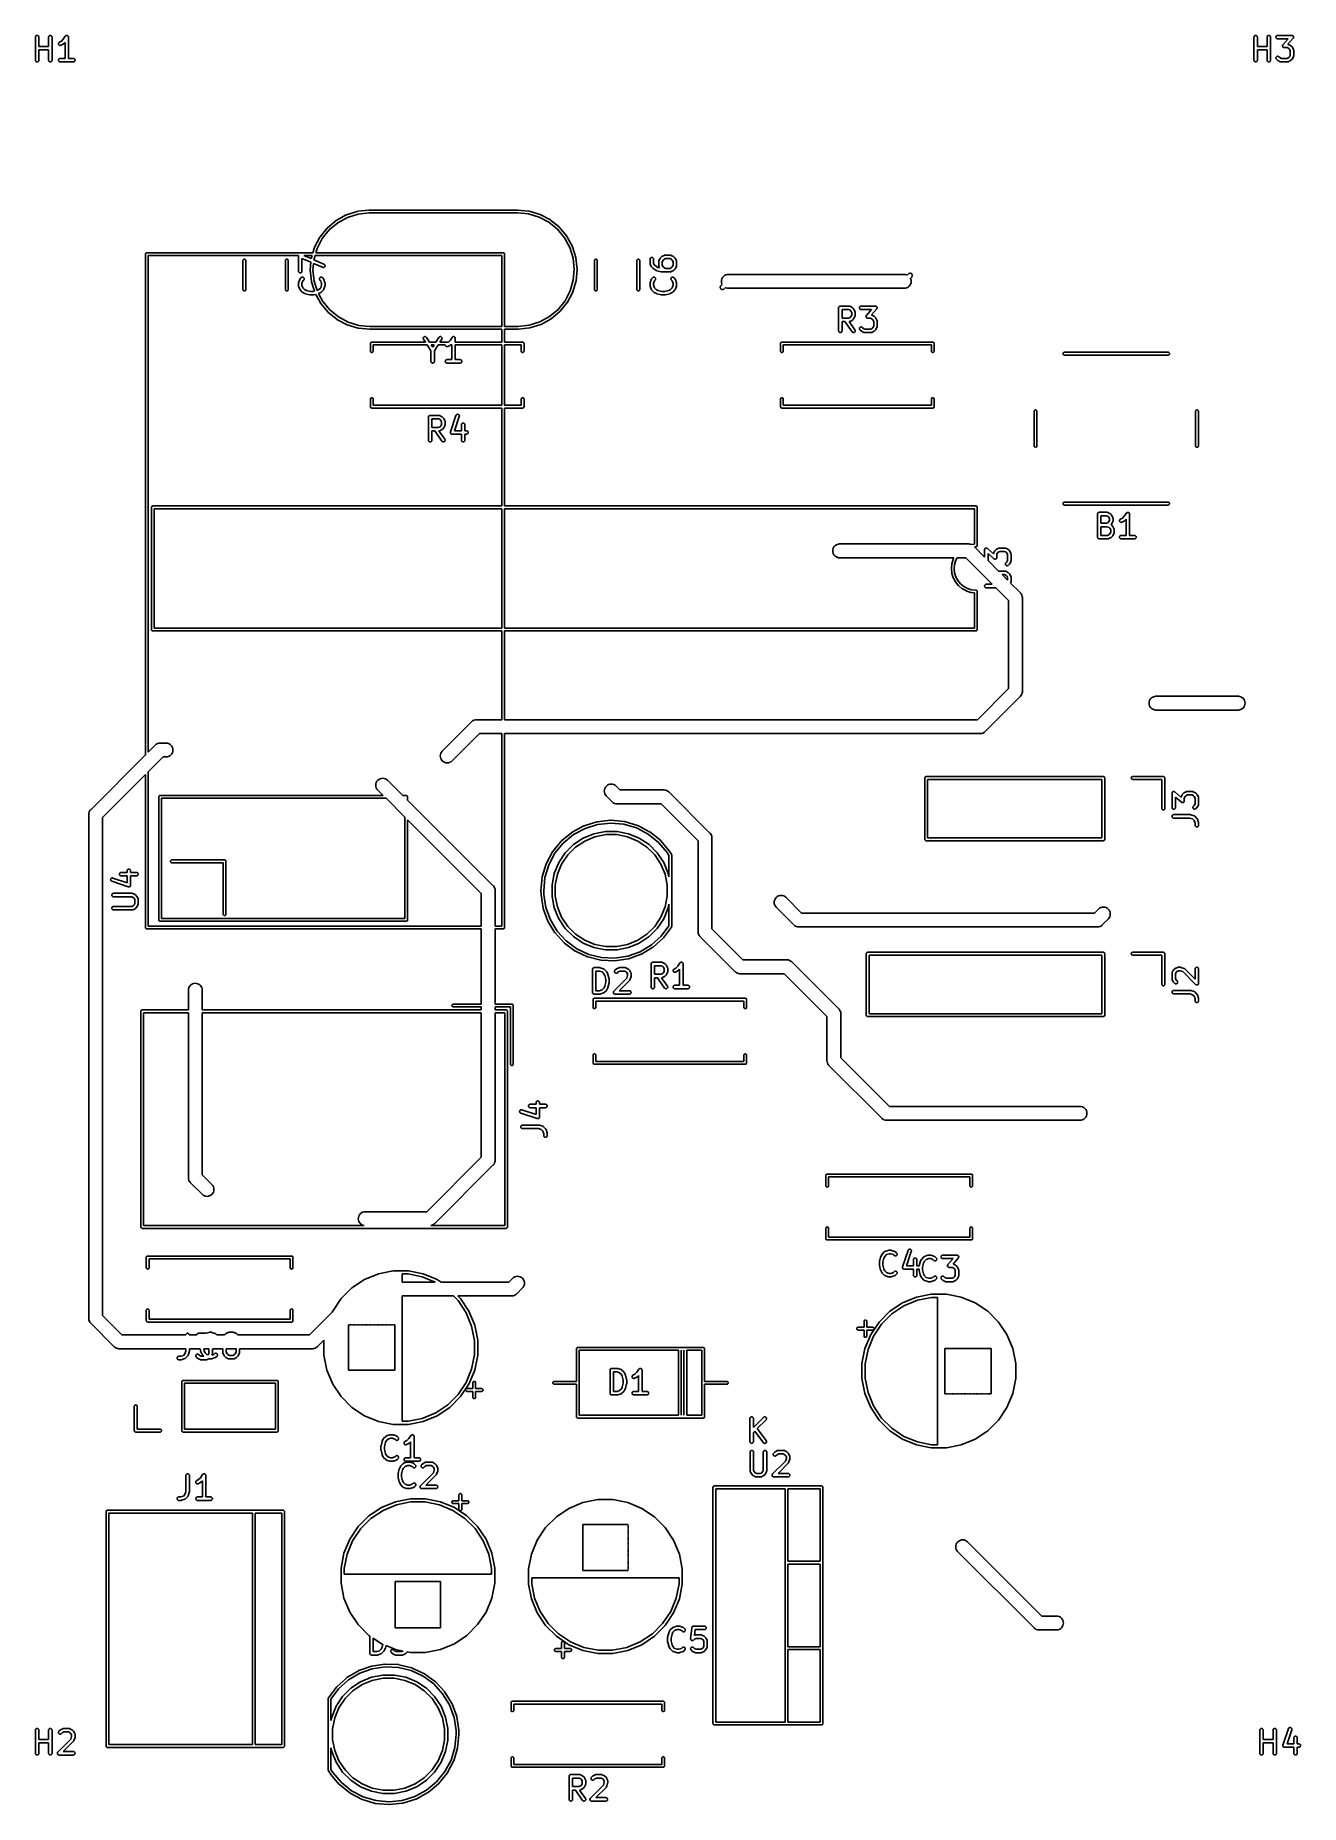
# Model space of a CAD drawing. Extents: x 104.3 to 159.2, y -93 to -16.3.
import ezdxf

# ---------------------------------------------------------------- set-up
doc = ezdxf.new("R2010")
doc.units = 0
doc.layers.add('BLACK', color=7, linetype='CONTINUOUS')

msp = doc.modelspace()

# ---------------------------------------------------------------- linework, layer by layer
at = {"layer": 'BLACK', "linetype": 'CONTINUOUS'}
for p, q in [((104.319, -16.3333), (104.321, -16.3188)), ((104.319, -16.3344), (104.319, -16.3333)), ((104.319, -17.3344), (104.319, -16.3344)), ((104.321, -16.3188), (104.325, -16.3048)), ((104.325, -16.3048), (104.332, -16.292)), ((104.332, -16.292), (104.342, -16.2808)), ((104.342, -16.2808), (104.353, -16.2716)), ((104.353, -16.2716), (104.366, -16.2648)), ((104.366, -16.2648), (104.38, -16.2607)), ((104.38, -16.2607), (104.395, -16.2594)), ((104.395, -16.2594), (104.409, -16.2609)), ((104.409, -16.2609), (104.423, -16.2652)), ((104.423, -16.2652), (104.436, -16.2722)), ((104.436, -16.2722), (104.447, -16.2815)), ((104.447, -16.2815), (104.457, -16.2929)), ((104.457, -16.2929), (104.463, -16.3058)), ((104.463, -16.3058), (104.468, -16.3198)), ((104.468, -16.3198), (104.469, -16.3344)), ((104.469, -16.3344), (104.469, -16.7356)), ((104.469, -16.7356), (104.891, -16.7356)), ((104.891, -16.3333), (104.892, -16.3188)), ((104.891, -16.3344), (104.891, -16.3333)), ((104.891, -16.7356), (104.891, -16.3344)), ((104.892, -16.3188), (104.897, -16.3048)), ((104.897, -16.3048), (104.904, -16.292)), ((104.904, -16.292), (104.913, -16.2808)), ((104.913, -16.2808), (104.924, -16.2716)), ((104.924, -16.2716), (104.937, -16.2648)), ((104.937, -16.2648), (104.951, -16.2607)), ((104.951, -16.2607), (104.966, -16.2594)), ((104.966, -16.2594), (104.981, -16.2609)), ((104.981, -16.2609), (104.995, -16.2652)), ((104.995, -16.2652), (105.007, -16.2722)), ((105.007, -16.2722), (105.019, -16.2815)), ((105.019, -16.2815), (105.028, -16.2929)), ((105.028, -16.2929), (105.035, -16.3058)), ((105.035, -16.3058), (105.039, -16.3198)), ((105.039, -16.3198), (105.041, -16.3344)), ((105.041, -16.3344), (105.041, -17.3344)), ((105.319, -16.625), (105.32, -16.6104)), ((105.322, -16.6395), (105.319, -16.625)), ((105.32, -16.6104), (105.323, -16.5961)), ((105.327, -16.6532), (105.322, -16.6395)), ((105.323, -16.5961), (105.329, -16.5828)), ((105.334, -16.6656), (105.327, -16.6532)), ((105.329, -16.5828), (105.338, -16.5709)), ((105.344, -16.6763), (105.334, -16.6656)), ((105.338, -16.5709), (105.348, -16.5608)), ((105.356, -16.6849), (105.344, -16.6763)), ((105.348, -16.5608), (105.361, -16.553)), ((105.37, -16.691), (105.356, -16.6849)), ((105.361, -16.553), (105.445, -16.5108)), ((105.384, -16.6944), (105.37, -16.691)), ((105.398, -16.695), (105.384, -16.6944)), ((105.413, -16.6927), (105.398, -16.695)), ((105.427, -16.6876), (105.413, -16.6927)), ((105.428, -16.6872), (105.427, -16.6876)), ((105.523, -16.6396), (105.428, -16.6872)), ((105.445, -16.5108), (105.526, -16.4295)), ((105.526, -16.6373), (105.523, -16.6396)), ((105.526, -16.4295), (105.617, -16.2928)), ((105.53, -16.6354), (105.526, -16.6373)), ((105.533, -16.6334), (105.53, -16.6354)), ((105.535, -16.6318), (105.533, -16.6334)), ((105.538, -16.6289), (105.535, -16.6318)), ((105.542, -16.6262), (105.538, -16.6289)), ((105.605, -16.5631), (105.542, -16.6255)), ((105.542, -16.6255), (105.542, -16.6262)), ((105.605, -17.2594), (105.605, -16.5631)), ((105.617, -16.2928), (105.618, -16.292)), ((105.618, -16.2919), (105.623, -16.2863)), ((105.618, -16.292), (105.618, -16.2919)), ((105.618, -16.292), (105.618, -16.292)), ((105.618, -16.292), (105.618, -16.292)), ((105.623, -16.2863), (105.627, -16.2808)), ((105.627, -16.2807), (105.633, -16.276)), ((105.627, -16.2808), (105.627, -16.2807)), ((105.627, -16.2808), (105.627, -16.2808)), ((105.633, -16.276), (105.639, -16.2716)), ((105.639, -16.2716), (105.646, -16.268)), ((105.639, -16.2716), (105.639, -16.2716)), ((105.639, -16.2716), (105.639, -16.2716)), ((105.646, -16.268), (105.652, -16.2648)), ((105.652, -16.2648), (105.659, -16.2627)), ((105.652, -16.2648), (105.652, -16.2648)), ((105.652, -16.2648), (105.652, -16.2648)), ((105.659, -16.2627), (105.666, -16.2607)), ((105.666, -16.2607), (105.673, -16.26)), ((105.666, -16.2607), (105.666, -16.2607)), ((105.666, -16.2607), (105.666, -16.2607)), ((105.673, -16.26), (105.68, -16.2594)), ((105.68, -16.2594), (105.68, -16.2594)), ((105.68, -16.2594), (105.688, -16.2602)), ((105.68, -16.2594), (105.68, -16.2594)), ((105.688, -16.2602), (105.695, -16.2609)), ((105.695, -16.2609), (105.695, -16.2609)), ((105.695, -16.2609), (105.695, -16.2609)), ((105.695, -16.2609), (105.702, -16.2632)), ((105.702, -16.2632), (105.709, -16.2652)), ((105.709, -16.2652), (105.709, -16.2653)), ((105.709, -16.2653), (105.709, -16.2653)), ((105.709, -16.2653), (105.716, -16.2688)), ((105.716, -16.2688), (105.722, -16.2722)), ((105.722, -16.2722), (105.722, -16.2722)), ((105.722, -16.2722), (105.722, -16.2723)), ((105.722, -16.2723), (105.727, -16.2769)), ((105.727, -16.2769), (105.733, -16.2815)), ((105.733, -16.2815), (105.733, -16.2816)), ((105.733, -16.2816), (105.733, -16.2816)), ((105.733, -16.2816), (105.738, -16.2876)), ((105.738, -16.2876), (105.742, -16.2929)), ((105.742, -16.2929), (105.742, -16.2929)), ((105.742, -16.2929), (105.742, -16.293)), ((105.742, -16.293), (105.746, -16.2999)), ((105.746, -16.2999), (105.749, -16.3058)), ((105.749, -16.3058), (105.749, -16.3059)), ((105.749, -16.3059), (105.749, -16.3059)), ((105.749, -16.3059), (105.751, -16.3131)), ((105.751, -16.3131), (105.753, -16.3198)), ((105.753, -16.3198), (105.753, -16.3199)), ((105.753, -16.3199), (105.753, -16.3199)), ((105.753, -16.3199), (105.754, -16.3273)), ((105.754, -16.3273), (105.755, -16.3344)), ((105.755, -16.3344), (105.755, -17.2594)), ((157.151, -16.3333), (157.153, -16.3188)), ((157.151, -16.3344), (157.151, -16.3333)), ((157.151, -17.3344), (157.151, -16.3344)), ((157.153, -16.3188), (157.157, -16.3048)), ((157.157, -16.3048), (157.164, -16.292)), ((157.164, -16.292), (157.174, -16.2808)), ((157.174, -16.2808), (157.185, -16.2716)), ((157.185, -16.2716), (157.198, -16.2648)), ((157.198, -16.2648), (157.212, -16.2607)), ((157.212, -16.2607), (157.227, -16.2594)), ((157.227, -16.2594), (157.241, -16.2609)), ((157.241, -16.2609), (157.255, -16.2652)), ((157.255, -16.2652), (157.268, -16.2722)), ((157.268, -16.2722), (157.279, -16.2815)), ((157.279, -16.2815), (157.289, -16.2929)), ((157.289, -16.2929), (157.295, -16.3058)), ((157.295, -16.3058), (157.3, -16.3198)), ((157.3, -16.3198), (157.301, -16.3344)), ((157.301, -16.3344), (157.301, -16.7356)), ((157.301, -16.7356), (157.723, -16.7356)), ((157.723, -16.3333), (157.724, -16.3188)), ((157.723, -16.3344), (157.723, -16.3333)), ((157.723, -16.7356), (157.723, -16.3344)), ((157.724, -16.3188), (157.729, -16.3048)), ((157.729, -16.3048), (157.736, -16.292)), ((157.736, -16.292), (157.745, -16.2808)), ((157.745, -16.2808), (157.756, -16.2716)), ((157.756, -16.2716), (157.769, -16.2648)), ((157.769, -16.2648), (157.783, -16.2607)), ((157.783, -16.2607), (157.798, -16.2594)), ((157.798, -16.2594), (157.813, -16.2609)), ((157.813, -16.2609), (157.827, -16.2652)), ((157.827, -16.2652), (157.839, -16.2722)), ((157.839, -16.2722), (157.851, -16.2815)), ((157.851, -16.2815), (157.86, -16.2929)), ((157.86, -16.2929), (157.867, -16.3058)), ((157.867, -16.3058), (157.871, -16.3198)), ((157.871, -16.3198), (157.873, -16.3344)), ((157.873, -16.3344), (157.873, -17.3344)), ((158.103, -16.3339), (158.105, -16.3193)), ((158.105, -16.3484), (158.103, -16.3339)), ((158.105, -16.3193), (158.109, -16.3053)), ((158.109, -16.3625), (158.105, -16.3484)), ((158.109, -16.3053), (158.116, -16.2924)), ((158.116, -16.3754), (158.109, -16.3625)), ((158.116, -16.2924), (158.126, -16.2812)), ((158.125, -16.3869), (158.116, -16.3754)), ((158.136, -16.3963), (158.125, -16.3869)), ((158.126, -16.2812), (158.137, -16.2719)), ((158.149, -16.4033), (158.136, -16.3963)), ((158.137, -16.2719), (158.15, -16.265)), ((158.163, -16.4077), (158.149, -16.4033)), ((158.15, -16.265), (158.164, -16.2608)), ((158.177, -16.4094), (158.163, -16.4077)), ((158.164, -16.2608), (158.178, -16.2594)), ((158.178, -16.4094), (158.177, -16.4094)), ((158.178, -16.2594), (158.798, -16.2594)), ((158.632, -16.4094), (158.178, -16.4094)), ((158.389, -16.7148), (158.39, -16.7101)), ((158.389, -16.7174), (158.389, -16.7148)), ((158.389, -16.7201), (158.389, -16.7174)), ((158.39, -16.7247), (158.389, -16.7201)), ((158.39, -16.7029), (158.391, -16.7003)), ((158.39, -16.7054), (158.39, -16.7029)), ((158.39, -16.7101), (158.39, -16.7054)), ((158.391, -16.7294), (158.39, -16.7247)), ((158.391, -16.7003), (158.392, -16.6958)), ((158.391, -16.7319), (158.391, -16.7294)), ((158.392, -16.7345), (158.391, -16.7319)), ((158.392, -16.6958), (158.393, -16.6912)), ((158.393, -16.7389), (158.392, -16.7345)), ((158.393, -16.6912), (158.394, -16.6888)), ((158.395, -16.7434), (158.393, -16.7389)), ((158.394, -16.6888), (158.395, -16.6863)), ((158.395, -16.6863), (158.397, -16.6821)), ((158.396, -16.7458), (158.395, -16.7434)), ((158.397, -16.7482), (158.396, -16.7458)), ((158.397, -16.6821), (158.399, -16.6778)), ((158.399, -16.7522), (158.397, -16.7482)), ((158.399, -16.6778), (158.401, -16.6757)), ((158.401, -16.7564), (158.399, -16.7522)), ((158.401, -16.6757), (158.402, -16.6734)), ((158.403, -16.7584), (158.401, -16.7564)), ((158.402, -16.6734), (158.405, -16.6698)), ((158.404, -16.7607), (158.403, -16.7584)), ((158.408, -16.7641), (158.404, -16.7607)), ((158.405, -16.6698), (158.408, -16.6659)), ((158.408, -16.6659), (158.632, -16.4094)), ((158.411, -16.7678), (158.408, -16.7641)), ((158.413, -16.7695), (158.411, -16.7678)), ((158.414, -16.7714), (158.413, -16.7695)), ((158.418, -16.7742), (158.414, -16.7714)), ((158.422, -16.7772), (158.418, -16.7742)), ((158.424, -16.7785), (158.422, -16.7772)), ((158.426, -16.78), (158.424, -16.7785)), ((158.431, -16.782), (158.426, -16.78)), ((158.435, -16.7843), (158.431, -16.782)), ((158.437, -16.7851), (158.435, -16.7843)), ((158.44, -16.7862), (158.437, -16.7851)), ((158.444, -16.7873), (158.44, -16.7862)), ((158.449, -16.7887), (158.444, -16.7873)), ((158.451, -16.789), (158.449, -16.7887)), ((158.454, -16.7896), (158.451, -16.789)), ((158.458, -16.7898), (158.454, -16.7896)), ((158.463, -16.7903), (158.458, -16.7898)), ((158.464, -16.7903), (158.463, -16.7903)), ((158.589, -16.7903), (158.464, -16.7903)), ((158.658, -16.8246), (158.589, -16.7903)), ((158.854, -16.3838), (158.627, -16.6431)), ((158.627, -16.6431), (158.632, -16.6448)), ((158.632, -16.6448), (158.637, -16.6464)), ((158.637, -16.6464), (158.639, -16.6475)), ((158.639, -16.6475), (158.641, -16.6483)), ((158.641, -16.6483), (158.736, -16.6959)), ((158.688, -16.855), (158.658, -16.8246)), ((158.723, -16.9235), (158.688, -16.855)), ((158.736, -16.6959), (158.737, -16.6963)), ((158.737, -16.6963), (158.74, -16.6986)), ((158.74, -16.6986), (158.744, -16.7006)), ((158.744, -16.7006), (158.746, -16.7026)), ((158.746, -16.7026), (158.749, -16.7043)), ((158.749, -16.7043), (158.752, -16.7072)), ((158.752, -16.7072), (158.755, -16.7099)), ((158.755, -16.7099), (158.803, -16.7575)), ((158.798, -16.2594), (158.799, -16.2594)), ((158.799, -16.2594), (158.803, -16.2599)), ((158.803, -16.2599), (158.808, -16.2601)), ((158.803, -16.7575), (158.804, -16.7583)), ((158.804, -16.7583), (158.806, -16.7616)), ((158.806, -16.7616), (158.809, -16.7646)), ((158.808, -16.2601), (158.811, -16.2607)), ((158.809, -16.7646), (158.811, -16.7673)), ((158.811, -16.2607), (158.813, -16.261)), ((158.811, -16.7673), (158.813, -16.7697)), ((158.813, -16.261), (158.818, -16.2624)), ((158.813, -16.7697), (158.815, -16.7735)), ((158.815, -16.7735), (158.817, -16.777)), ((158.817, -16.777), (158.865, -16.8723)), ((158.818, -16.2624), (158.822, -16.2635)), ((158.822, -16.2635), (158.825, -16.2646)), ((158.825, -16.2646), (158.827, -16.2654)), ((158.827, -16.2654), (158.831, -16.2677)), ((158.831, -16.2677), (158.835, -16.2697)), ((158.835, -16.2697), (158.838, -16.2712)), ((158.838, -16.2712), (158.84, -16.2725)), ((158.84, -16.2725), (158.843, -16.2755)), ((158.843, -16.2755), (158.847, -16.2783)), ((158.847, -16.2783), (158.849, -16.2802)), ((158.849, -16.2802), (158.851, -16.2819)), ((158.851, -16.2819), (158.854, -16.2856)), ((158.854, -16.2856), (158.857, -16.289)), ((158.857, -16.3799), (158.854, -16.3838)), ((158.857, -16.289), (158.859, -16.2913)), ((158.86, -16.3763), (158.857, -16.3799)), ((158.859, -16.2913), (158.86, -16.2933)), ((158.86, -16.2933), (158.862, -16.2975)), ((158.861, -16.374), (158.86, -16.3763)), ((158.862, -16.3719), (158.861, -16.374)), ((158.862, -16.2975), (158.865, -16.3015)), ((158.864, -16.3676), (158.862, -16.3719)), ((158.867, -16.3634), (158.864, -16.3676)), ((158.865, -16.3015), (158.866, -16.304)), ((158.865, -16.8723), (158.865, -16.8732)), ((158.865, -16.8732), (158.866, -16.8753)), ((158.866, -16.304), (158.867, -16.3063)), ((158.866, -16.8753), (158.867, -16.8772)), ((158.867, -16.3063), (158.868, -16.3108)), ((158.869, -16.3585), (158.867, -16.3609)), ((158.867, -16.3609), (158.867, -16.3634)), ((158.868, -16.3108), (158.87, -16.3152)), ((158.87, -16.3539), (158.869, -16.3585)), ((158.87, -16.3152), (158.87, -16.3178)), ((158.87, -16.3178), (158.871, -16.3203)), ((158.871, -16.3495), (158.87, -16.3539)), ((158.871, -16.3203), (158.872, -16.325)), ((158.872, -16.3443), (158.871, -16.3468)), ((158.871, -16.3468), (158.871, -16.3495)), ((158.872, -16.325), (158.872, -16.3297)), ((158.872, -16.3297), (158.872, -16.3323)), ((158.872, -16.3323), (158.873, -16.3349)), ((158.873, -16.3349), (158.872, -16.3396)), ((158.872, -16.3396), (158.872, -16.3443)), ((104.321, -17.3489), (104.319, -17.3344)), ((104.325, -17.363), (104.321, -17.3489)), ((104.332, -17.3759), (104.325, -17.363)), ((104.341, -17.3872), (104.332, -17.3759)), ((104.352, -17.3966), (104.341, -17.3872)), ((104.365, -17.4035), (104.352, -17.3966)), ((104.379, -17.4078), (104.365, -17.4035)), ((104.394, -17.4094), (104.379, -17.4078)), ((104.408, -17.4081), (104.394, -17.4094)), ((104.422, -17.4039), (104.408, -17.4081)), ((104.435, -17.3971), (104.422, -17.4039)), ((104.447, -17.388), (104.435, -17.3971)), ((104.456, -17.3768), (104.447, -17.388)), ((104.463, -17.3639), (104.456, -17.3768)), ((104.467, -17.35), (104.463, -17.3639)), ((104.469, -17.3354), (104.467, -17.35)), ((104.891, -16.8856), (104.469, -16.8856)), ((104.469, -16.8856), (104.469, -17.3344)), ((104.469, -17.3344), (104.469, -17.3354)), ((104.891, -17.3344), (104.891, -16.8856)), ((104.892, -17.3489), (104.891, -17.3344)), ((104.896, -17.363), (104.892, -17.3489)), ((104.903, -17.3759), (104.896, -17.363)), ((104.912, -17.3872), (104.903, -17.3759)), ((104.924, -17.3966), (104.912, -17.3872)), ((104.936, -17.4035), (104.924, -17.3966)), ((104.95, -17.4078), (104.936, -17.4035)), ((104.965, -17.4094), (104.95, -17.4078)), ((104.98, -17.4081), (104.965, -17.4094)), ((104.994, -17.4039), (104.98, -17.4081)), ((105.007, -17.3971), (104.994, -17.4039)), ((105.018, -17.388), (105.007, -17.3971)), ((105.027, -17.3768), (105.018, -17.388)), ((105.034, -17.3639), (105.027, -17.3768)), ((105.039, -17.35), (105.034, -17.3639)), ((105.041, -17.3354), (105.039, -17.35)), ((105.041, -17.3344), (105.041, -17.3354)), ((105.319, -17.3339), (105.321, -17.3193)), ((105.32, -17.3484), (105.319, -17.3339)), ((105.325, -17.3625), (105.32, -17.3484)), ((105.321, -17.3193), (105.325, -17.3053)), ((105.325, -17.3053), (105.332, -17.2924)), ((105.331, -17.3754), (105.325, -17.3625)), ((105.341, -17.3869), (105.331, -17.3754)), ((105.332, -17.2924), (105.341, -17.2812)), ((105.341, -17.2812), (105.353, -17.2719)), ((105.352, -17.3963), (105.341, -17.3869)), ((105.365, -17.4033), (105.352, -17.3963)), ((105.353, -17.2719), (105.366, -17.265)), ((105.379, -17.4077), (105.365, -17.4033)), ((105.366, -17.265), (105.38, -17.2608)), ((105.393, -17.4094), (105.379, -17.4077)), ((105.38, -17.2608), (105.394, -17.2594)), ((105.394, -17.4094), (105.393, -17.4094)), ((105.394, -17.2594), (105.605, -17.2594)), ((105.966, -17.4094), (105.394, -17.4094)), ((105.755, -17.2594), (105.966, -17.2594)), ((105.966, -17.2594), (105.967, -17.2594)), ((105.98, -17.408), (105.966, -17.4094)), ((105.967, -17.2594), (105.981, -17.261)), ((105.994, -17.4037), (105.98, -17.408)), ((105.981, -17.261), (105.995, -17.2654)), ((106.007, -17.3968), (105.994, -17.4037)), ((105.995, -17.2654), (106.008, -17.2725)), ((106.018, -17.3876), (106.007, -17.3968)), ((106.008, -17.2725), (106.019, -17.2819)), ((106.028, -17.3763), (106.018, -17.3876)), ((106.019, -17.2819), (106.028, -17.2933)), ((106.028, -17.2933), (106.035, -17.3063)), ((106.035, -17.3634), (106.028, -17.3763)), ((106.035, -17.3063), (106.039, -17.3203)), ((106.039, -17.3495), (106.035, -17.3634)), ((106.039, -17.3203), (106.041, -17.3349)), ((106.041, -17.3349), (106.039, -17.3495)), ((157.153, -17.3489), (157.151, -17.3344)), ((157.157, -17.363), (157.153, -17.3489)), ((157.164, -17.3759), (157.157, -17.363)), ((157.173, -17.3872), (157.164, -17.3759)), ((157.184, -17.3966), (157.173, -17.3872)), ((157.197, -17.4035), (157.184, -17.3966)), ((157.211, -17.4078), (157.197, -17.4035)), ((157.226, -17.4094), (157.211, -17.4078)), ((157.24, -17.4081), (157.226, -17.4094)), ((157.254, -17.4039), (157.24, -17.4081)), ((157.267, -17.3971), (157.254, -17.4039)), ((157.279, -17.388), (157.267, -17.3971)), ((157.288, -17.3768), (157.279, -17.388)), ((157.295, -17.3639), (157.288, -17.3768)), ((157.299, -17.35), (157.295, -17.3639)), ((157.301, -17.3354), (157.299, -17.35)), ((157.723, -16.8856), (157.301, -16.8856)), ((157.301, -16.8856), (157.301, -17.3344)), ((157.301, -17.3344), (157.301, -17.3354)), ((157.723, -17.3344), (157.723, -16.8856)), ((157.724, -17.3489), (157.723, -17.3344)), ((157.728, -17.363), (157.724, -17.3489)), ((157.735, -17.3759), (157.728, -17.363)), ((157.744, -17.3872), (157.735, -17.3759)), ((157.756, -17.3966), (157.744, -17.3872)), ((157.768, -17.4035), (157.756, -17.3966)), ((157.782, -17.4078), (157.768, -17.4035)), ((157.797, -17.4094), (157.782, -17.4078)), ((157.812, -17.4081), (157.797, -17.4094)), ((157.826, -17.4039), (157.812, -17.4081)), ((157.839, -17.3971), (157.826, -17.4039)), ((157.85, -17.388), (157.839, -17.3971)), ((157.859, -17.3768), (157.85, -17.388)), ((157.866, -17.3639), (157.859, -17.3768)), ((157.871, -17.35), (157.866, -17.3639)), ((157.873, -17.3354), (157.871, -17.35)), ((157.873, -17.3344), (157.873, -17.3354)), ((158.103, -17.2384), (158.105, -17.2238)), ((158.105, -17.2529), (158.103, -17.2384)), ((158.105, -17.2238), (158.109, -17.2098)), ((158.109, -17.267), (158.105, -17.2529)), ((158.109, -17.2098), (158.116, -17.197)), ((158.116, -17.28), (158.109, -17.267)), ((158.116, -17.197), (158.126, -17.1857)), ((158.125, -17.2914), (158.116, -17.28)), ((158.125, -17.2922), (158.125, -17.2914)), ((158.173, -17.3398), (158.125, -17.2922)), ((158.126, -17.1857), (158.137, -17.1765)), ((158.137, -17.1765), (158.15, -17.1697)), ((158.15, -17.1697), (158.164, -17.1655)), ((158.164, -17.1655), (158.179, -17.1641)), ((158.176, -17.3425), (158.173, -17.3398)), ((158.179, -17.3454), (158.176, -17.3425)), ((158.179, -17.1641), (158.193, -17.1656)), ((158.182, -17.3471), (158.179, -17.3454)), ((158.184, -17.3491), (158.182, -17.3471)), ((158.188, -17.3511), (158.184, -17.3491)), ((158.192, -17.3534), (158.188, -17.3511)), ((158.193, -17.3538), (158.192, -17.3534)), ((158.193, -17.1656), (158.207, -17.1699)), ((158.288, -17.4015), (158.193, -17.3538)), ((158.207, -17.1699), (158.22, -17.1768)), ((158.22, -17.1768), (158.232, -17.1861)), ((158.232, -17.1861), (158.271, -17.2251)), ((158.271, -17.2251), (158.339, -17.2594)), ((158.29, -17.4023), (158.288, -17.4015)), ((158.292, -17.4033), (158.29, -17.4023)), ((158.297, -17.4049), (158.292, -17.4033)), ((158.301, -17.4067), (158.297, -17.4049)), ((158.304, -17.4071), (158.301, -17.4067)), ((158.306, -17.4077), (158.304, -17.4071)), ((158.311, -17.4083), (158.306, -17.4077)), ((158.316, -17.4092), (158.311, -17.4083)), ((158.318, -17.4091), (158.316, -17.4092)), ((158.32, -17.4094), (158.318, -17.4091)), ((158.321, -17.4094), (158.32, -17.4094)), ((158.607, -17.4094), (158.321, -17.4094)), ((158.339, -17.2594), (158.589, -17.2594)), ((158.589, -17.2594), (158.658, -17.2251)), ((158.609, -17.4092), (158.607, -17.4094)), ((158.611, -17.4093), (158.609, -17.4092)), ((158.617, -17.4085), (158.611, -17.4093)), ((158.622, -17.408), (158.617, -17.4085)), ((158.624, -17.4073), (158.622, -17.408)), ((158.626, -17.407), (158.624, -17.4073)), ((158.631, -17.4052), (158.626, -17.407)), ((158.636, -17.4037), (158.631, -17.4052)), ((158.638, -17.4027), (158.636, -17.4037)), ((158.64, -17.4019), (158.638, -17.4027)), ((158.641, -17.4015), (158.64, -17.4019)), ((158.736, -17.3538), (158.641, -17.4015)), ((158.658, -17.2251), (158.688, -17.1947)), ((158.688, -17.1947), (158.723, -17.1262)), ((158.723, -17.1262), (158.723, -16.9235)), ((158.739, -17.3516), (158.736, -17.3538)), ((158.743, -17.3497), (158.739, -17.3516)), ((158.746, -17.3477), (158.743, -17.3497)), ((158.748, -17.3461), (158.746, -17.3477)), ((158.751, -17.3432), (158.748, -17.3461)), ((158.755, -17.3405), (158.751, -17.3432)), ((158.803, -17.2922), (158.755, -17.3398)), ((158.755, -17.3398), (158.755, -17.3405)), ((158.806, -17.2889), (158.803, -17.2922)), ((158.809, -17.2859), (158.806, -17.2889)), ((158.81, -17.2833), (158.809, -17.2859)), ((158.812, -17.2809), (158.81, -17.2833)), ((158.814, -17.2772), (158.812, -17.2809)), ((158.817, -17.2736), (158.814, -17.2772)), ((158.865, -17.1774), (158.817, -17.2727)), ((158.817, -17.2727), (158.817, -17.2736)), ((158.866, -17.1734), (158.865, -17.1754)), ((158.865, -17.1754), (158.865, -17.1774)), ((158.868, -17.1686), (158.866, -17.1734)), ((158.867, -16.8772), (158.868, -16.8821)), ((158.868, -16.8821), (158.87, -16.8869)), ((158.87, -17.1638), (158.868, -17.1686)), ((158.87, -16.8869), (158.87, -16.8891)), ((158.87, -16.8891), (158.871, -16.8912)), ((158.871, -17.1595), (158.87, -17.1616)), ((158.87, -17.1616), (158.87, -17.1638)), ((158.871, -16.8912), (158.872, -16.8963)), ((158.872, -17.1494), (158.871, -17.1544)), ((158.871, -17.1544), (158.871, -17.1595)), ((158.872, -16.8963), (158.872, -16.9014)), ((158.872, -16.9014), (158.872, -16.9036)), ((158.872, -16.9036), (158.873, -16.9058)), ((158.873, -17.145), (158.872, -17.1471)), ((158.872, -17.1471), (158.872, -17.1494)), ((158.873, -16.9058), (158.873, -17.1439)), ((158.873, -17.1439), (158.873, -17.145)), ((116.977, -24.6034), (117.355, -24.2866)), ((117.428, -24.3823), (117.059, -24.6915)), ((117.355, -24.2866), (117.356, -24.2861)), ((117.356, -24.2861), (117.36, -24.2831)), ((117.36, -24.2831), (117.365, -24.28)), ((117.365, -24.28), (117.796, -24.0426)), ((117.849, -24.1506), (117.428, -24.3823)), ((117.796, -24.0426), (117.797, -24.0422)), ((117.797, -24.0422), (117.802, -24.0401)), ((117.802, -24.0401), (117.807, -24.038)), ((117.807, -24.038), (118.277, -23.889)), ((118.308, -24.0051), (117.849, -24.1506)), ((118.277, -23.889), (118.278, -23.8887)), ((118.278, -23.8887), (118.283, -23.8877)), ((118.283, -23.8877), (118.288, -23.8866)), ((118.288, -23.8866), (118.778, -23.8316)), ((118.788, -23.9512), (118.308, -24.0051)), ((118.778, -23.8316), (118.779, -23.8315)), ((118.779, -23.8315), (118.782, -23.8315)), ((118.782, -23.8315), (118.784, -23.8312)), ((118.784, -23.8312), (118.817, -23.831)), ((118.82, -23.951), (118.788, -23.9512)), ((118.817, -23.831), (118.817, -23.831)), ((118.817, -23.831), (125.223, -23.831)), ((125.217, -23.951), (118.82, -23.951)), ((125.699, -23.9982), (125.217, -23.951)), ((125.223, -23.831), (125.226, -23.8313)), ((125.226, -23.8313), (125.226, -23.8313)), ((125.226, -23.8313), (125.716, -23.8794)), ((126.159, -24.1373), (125.699, -23.9982)), ((125.716, -23.8794), (125.717, -23.8795)), ((125.717, -23.8795), (125.722, -23.8806)), ((125.722, -23.8806), (125.728, -23.8816)), ((125.728, -23.8816), (126.2, -24.0241)), ((126.584, -24.3631), (126.159, -24.1373)), ((126.2, -24.0241), (126.2, -24.0243)), ((126.2, -24.0243), (126.205, -24.0265)), ((126.205, -24.0265), (126.21, -24.0285)), ((126.21, -24.0285), (126.645, -24.2599)), ((126.957, -24.6671), (126.584, -24.3631)), ((126.645, -24.2599), (126.646, -24.2603)), ((126.646, -24.2603), (126.651, -24.2634)), ((126.651, -24.2634), (126.655, -24.2664)), ((126.655, -24.2664), (127.037, -24.5778)), ((116.426, -25.4423), (116.654, -25.0056)), ((116.758, -25.0664), (116.535, -25.4927)), ((116.654, -25.0049), (116.657, -25.0003)), ((116.654, -25.0056), (116.654, -25.0049)), ((116.657, -25.0003), (116.66, -24.9958)), ((116.66, -24.9958), (116.969, -24.6118)), ((117.059, -24.6915), (116.758, -25.0664)), ((116.969, -24.6118), (116.97, -24.6111)), ((116.97, -24.6111), (116.974, -24.6073)), ((116.974, -24.6073), (116.977, -24.6034)), ((127.263, -25.0378), (126.957, -24.6671)), ((127.037, -24.5778), (127.038, -24.5784)), ((127.038, -24.5784), (127.042, -24.5823)), ((127.042, -24.5823), (127.045, -24.5861)), ((127.045, -24.5861), (127.36, -24.9658)), ((127.492, -25.4609), (127.263, -25.0378)), ((127.36, -24.9658), (127.36, -24.9664)), ((127.36, -24.9664), (127.363, -24.971)), ((127.363, -24.971), (127.366, -24.9755)), ((127.366, -24.9755), (127.6, -25.409)), ((109.092, -25.74), (109.093, -25.7282)), ((109.092, -25.743), (109.092, -25.74)), ((109.092, -47.4557), (109.092, -25.743)), ((109.093, -25.7282), (109.096, -25.7169)), ((109.096, -25.7169), (109.102, -25.7065)), ((109.102, -25.7065), (109.109, -25.6974)), ((109.109, -25.6974), (109.119, -25.6899)), ((109.119, -25.6899), (109.129, -25.6843)), ((109.129, -25.6843), (109.14, -25.6809)), ((109.14, -25.6809), (109.149, -25.68)), ((109.149, -25.68), (109.152, -25.6797)), ((109.149, -25.68), (109.149, -25.68)), ((109.152, -25.6797), (109.155, -25.68)), ((109.155, -25.68), (116.355, -25.68)), ((115.729, -25.8), (109.212, -25.8)), ((109.212, -25.8), (109.212, -47.3357)), ((113.32, -26.0181), (113.321, -26.0092)), ((113.32, -27.2819), (113.32, -26.0181)), ((113.321, -26.0092), (113.324, -25.9979)), ((113.324, -25.9979), (113.33, -25.9875)), ((113.33, -25.9875), (113.337, -25.9784)), ((113.337, -25.9784), (113.347, -25.9709)), ((113.347, -25.9709), (113.357, -25.9653)), ((113.357, -25.9653), (113.368, -25.9619)), ((113.368, -25.9619), (113.38, -25.9607)), ((113.38, -25.9607), (113.392, -25.9619)), ((113.392, -25.9619), (113.403, -25.9653)), ((113.403, -25.9653), (113.413, -25.9709)), ((113.413, -25.9709), (113.423, -25.9784)), ((113.423, -25.9784), (113.43, -25.9875)), ((113.43, -25.9875), (113.436, -25.9979)), ((113.436, -25.9979), (113.439, -26.0092)), ((113.439, -26.0092), (113.44, -26.0181)), ((113.44, -26.0181), (113.44, -27.2819)), ((115.16, -26.0181), (115.161, -26.0092)), ((115.16, -27.2819), (115.16, -26.0181)), ((115.161, -26.0092), (115.164, -25.9979)), ((115.164, -25.9979), (115.17, -25.9875)), ((115.17, -25.9875), (115.177, -25.9784)), ((115.177, -25.9784), (115.187, -25.9709)), ((115.187, -25.9709), (115.197, -25.9653)), ((115.197, -25.9653), (115.208, -25.9619)), ((115.208, -25.9619), (115.22, -25.9607)), ((115.22, -25.9607), (115.232, -25.9619)), ((115.232, -25.9619), (115.243, -25.9653)), ((115.243, -25.9653), (115.253, -25.9709)), ((115.253, -25.9709), (115.263, -25.9784)), ((115.263, -25.9784), (115.27, -25.9875)), ((115.27, -25.9875), (115.276, -25.9979)), ((115.276, -25.9979), (115.279, -26.0092)), ((115.279, -26.0092), (115.28, -26.0181)), ((115.28, -26.0181), (115.28, -27.2819)), ((115.727, -25.8151), (115.728, -25.8081)), ((115.727, -25.8154), (115.727, -25.8151)), ((115.727, -25.8156), (115.727, -25.8154)), ((115.727, -25.8167), (115.727, -25.8156)), ((115.727, -26.4833), (115.727, -25.8167)), ((115.728, -25.8081), (115.729, -25.8011)), ((115.729, -25.8006), (115.729, -25.8)), ((115.729, -25.8008), (115.729, -25.8006)), ((115.729, -25.8011), (115.729, -25.8008)), ((116.265, -26.0967), (115.877, -25.9304)), ((115.877, -25.9304), (115.877, -26.4833)), ((115.954, -25.8), (116.28, -25.9397)), ((116.319, -25.8), (115.954, -25.8)), ((116.28, -25.9366), (116.281, -25.9313)), ((116.28, -25.9374), (116.28, -25.9366)), ((116.28, -25.9397), (116.28, -25.9374)), ((116.281, -25.9313), (116.282, -25.9259)), ((116.282, -25.9259), (116.319, -25.8)), ((116.355, -25.68), (116.421, -25.4532)), ((116.399, -25.9542), (116.396, -25.9894)), ((116.396, -25.9894), (116.832, -26.1763)), ((116.444, -25.8), (116.399, -25.9542)), ((116.421, -25.4532), (116.422, -25.4524)), ((116.422, -25.4524), (116.424, -25.4474)), ((116.424, -25.4474), (116.426, -25.4423)), ((124.542, -25.8), (116.444, -25.8)), ((116.535, -25.4927), (116.48, -25.68)), ((116.48, -25.68), (124.599, -25.68)), ((124.542, -28.881), (124.542, -25.8)), ((124.599, -25.68), (124.602, -25.6797)), ((124.602, -25.6797), (124.605, -25.68)), ((124.605, -25.68), (124.605, -25.68)), ((124.605, -25.68), (124.614, -25.6809)), ((124.614, -25.6809), (124.625, -25.6843)), ((124.625, -25.6843), (124.635, -25.6899)), ((124.635, -25.6899), (124.645, -25.6974)), ((124.645, -25.6974), (124.652, -25.7065)), ((124.652, -25.7065), (124.658, -25.7169)), ((124.658, -25.7169), (124.661, -25.7282)), ((124.661, -25.7282), (124.662, -25.74)), ((124.662, -25.74), (124.662, -25.7429)), ((124.662, -25.7429), (124.662, -28.881)), ((127.634, -25.9204), (127.492, -25.4609)), ((127.6, -25.409), (127.601, -25.4097)), ((127.601, -25.4097), (127.603, -25.4147)), ((127.603, -25.4147), (127.605, -25.4198)), ((127.605, -25.4198), (127.751, -25.8905)), ((127.685, -26.3988), (127.634, -25.9204)), ((127.751, -25.8905), (127.751, -25.8913)), ((127.751, -25.8913), (127.752, -25.8967)), ((127.752, -25.8967), (127.753, -25.902)), ((127.753, -25.902), (127.805, -26.3921)), ((128.56, -26.0181), (128.561, -26.0092)), ((128.56, -27.2819), (128.56, -26.0181)), ((128.561, -26.0092), (128.564, -25.9979)), ((128.564, -25.9979), (128.57, -25.9875)), ((128.57, -25.9875), (128.577, -25.9784)), ((128.577, -25.9784), (128.587, -25.9709)), ((128.587, -25.9709), (128.597, -25.9653)), ((128.597, -25.9653), (128.608, -25.9619)), ((128.608, -25.9619), (128.62, -25.9607)), ((128.62, -25.9607), (128.632, -25.9619)), ((128.632, -25.9619), (128.643, -25.9653)), ((128.643, -25.9653), (128.653, -25.9709)), ((128.653, -25.9709), (128.663, -25.9784)), ((128.663, -25.9784), (128.67, -25.9875)), ((128.67, -25.9875), (128.676, -25.9979)), ((128.676, -25.9979), (128.679, -26.0092)), ((128.679, -26.0092), (128.68, -26.0181)), ((128.68, -26.0181), (128.68, -27.2819)), ((130.4, -26.0181), (130.401, -26.0092)), ((130.4, -27.2819), (130.4, -26.0181)), ((130.401, -26.0092), (130.404, -25.9979)), ((130.404, -25.9979), (130.41, -25.9875)), ((130.41, -25.9875), (130.417, -25.9784)), ((130.417, -25.9784), (130.427, -25.9709)), ((130.427, -25.9709), (130.437, -25.9653)), ((130.437, -25.9653), (130.448, -25.9619)), ((130.448, -25.9619), (130.46, -25.9607)), ((130.46, -25.9607), (130.472, -25.9619)), ((130.472, -25.9619), (130.483, -25.9653)), ((130.483, -25.9653), (130.493, -25.9709)), ((130.493, -25.9709), (130.503, -25.9784)), ((130.503, -25.9784), (130.51, -25.9875)), ((130.51, -25.9875), (130.516, -25.9979)), ((130.516, -25.9979), (130.519, -26.0092)), ((130.519, -26.0092), (130.52, -26.0181)), ((130.52, -26.0181), (130.52, -27.2819)), ((130.967, -25.9585), (130.969, -25.9439)), ((130.967, -25.9595), (130.967, -25.9585)), ((130.967, -26.15), (130.967, -25.9595)), ((130.969, -25.9439), (130.973, -25.93)), ((130.973, -25.93), (130.98, -25.9171)), ((130.98, -25.9171), (130.99, -25.9059)), ((130.99, -25.9059), (131.001, -25.8968)), ((131.001, -25.8968), (131.014, -25.89)), ((131.014, -25.89), (131.028, -25.8859)), ((131.028, -25.8859), (131.043, -25.8845)), ((131.043, -25.8845), (131.057, -25.8861)), ((131.057, -25.8861), (131.071, -25.8904)), ((131.071, -25.8904), (131.084, -25.8973)), ((131.084, -25.8973), (131.096, -25.9067)), ((131.096, -25.9067), (131.105, -25.918)), ((131.105, -25.918), (131.112, -25.9309)), ((131.112, -25.9309), (131.116, -25.945)), ((131.116, -25.945), (131.117, -25.9595)), ((131.117, -25.9595), (131.117, -26.1323)), ((131.348, -26.0537), (131.349, -26.0515)), ((131.348, -26.0548), (131.348, -26.0537)), ((131.348, -26.2452), (131.348, -26.0548)), ((131.349, -26.0443), (131.35, -26.0392)), ((131.349, -26.0493), (131.349, -26.0443)), ((131.349, -26.0515), (131.349, -26.0493)), ((131.35, -26.0392), (131.351, -26.0371)), ((131.351, -26.0349), (131.353, -26.0301)), ((131.351, -26.0371), (131.351, -26.0349)), ((131.353, -26.0301), (131.354, -26.0252)), ((131.354, -26.0252), (131.355, -26.0233)), ((131.355, -26.0233), (131.356, -26.0212)), ((131.356, -26.0212), (131.404, -25.926)), ((131.404, -25.925), (131.407, -25.9215)), ((131.404, -25.926), (131.404, -25.925)), ((131.407, -25.9215), (131.409, -25.9178)), ((131.409, -25.9178), (131.411, -25.9154)), ((131.411, -25.9154), (131.412, -25.9128)), ((131.412, -25.9128), (131.415, -25.9097)), ((131.415, -25.9097), (131.418, -25.9065)), ((131.418, -25.9065), (131.466, -25.8589)), ((131.466, -25.8581), (131.47, -25.8555)), ((131.466, -25.8589), (131.466, -25.8581)), ((131.47, -25.8555), (131.473, -25.8526)), ((131.473, -25.8526), (131.475, -25.8509)), ((131.475, -25.8509), (131.478, -25.849)), ((131.478, -25.849), (131.481, -25.8471)), ((131.481, -25.8471), (131.485, -25.8448)), ((131.485, -25.8448), (131.58, -25.7972)), ((131.533, -26.0039), (131.498, -26.0725)), ((131.498, -26.0725), (131.498, -26.2275)), ((131.563, -25.9735), (131.533, -26.0039)), ((131.632, -25.9393), (131.563, -25.9735)), ((131.58, -25.7972), (131.581, -25.7967)), ((131.581, -25.7967), (131.583, -25.796)), ((131.583, -25.796), (131.585, -25.7949)), ((131.585, -25.7949), (131.59, -25.7935)), ((131.59, -25.7935), (131.595, -25.7917)), ((131.595, -25.7917), (131.597, -25.7914)), ((131.597, -25.7914), (131.599, -25.7907)), ((131.599, -25.7907), (131.604, -25.7902)), ((131.604, -25.7902), (131.609, -25.7894)), ((131.609, -25.7894), (131.612, -25.7895)), ((131.612, -25.7895), (131.614, -25.7893)), ((131.614, -25.7893), (131.852, -25.7893)), ((131.834, -25.9393), (131.632, -25.9393)), ((131.903, -25.9735), (131.834, -25.9393)), ((131.852, -25.7893), (131.853, -25.7893)), ((131.853, -25.7893), (131.855, -25.7895)), ((131.855, -25.7895), (131.857, -25.7895)), ((131.857, -25.7895), (131.862, -25.7904)), ((131.862, -25.7904), (131.867, -25.7909)), ((131.867, -25.7909), (131.87, -25.7916)), ((131.87, -25.7916), (131.872, -25.792)), ((131.872, -25.792), (131.877, -25.7938)), ((131.877, -25.7938), (131.881, -25.7953)), ((131.881, -25.7953), (131.883, -25.7964)), ((131.883, -25.7964), (131.885, -25.7972)), ((131.885, -25.7972), (131.981, -25.8448)), ((131.933, -26.0039), (131.903, -25.9735)), ((131.967, -26.0725), (131.933, -26.0039)), ((131.967, -26.2275), (131.967, -26.0725)), ((131.981, -25.8448), (131.982, -25.8453)), ((131.982, -25.8453), (131.985, -25.8476)), ((131.985, -25.8476), (131.989, -25.8496)), ((131.989, -25.8496), (131.991, -25.8516)), ((131.991, -25.8516), (131.994, -25.8533)), ((131.994, -25.8533), (131.997, -25.8562)), ((131.997, -25.8562), (132, -25.8589)), ((132, -25.8589), (132.048, -25.9065)), ((132.048, -25.9065), (132.049, -25.9072)), ((132.049, -25.9072), (132.051, -25.9105)), ((132.051, -25.9105), (132.054, -25.9136)), ((132.054, -25.9136), (132.056, -25.9162)), ((132.056, -25.9162), (132.058, -25.9187)), ((132.058, -25.9187), (132.06, -25.9224)), ((132.06, -25.9224), (132.062, -25.926)), ((132.062, -25.926), (132.109, -26.0212)), ((132.109, -26.0212), (132.11, -26.0222)), ((132.11, -26.0222), (132.111, -26.0242)), ((132.111, -26.0242), (132.112, -26.0262)), ((132.112, -26.0262), (132.113, -26.0311)), ((132.113, -26.0311), (132.115, -26.0359)), ((132.115, -26.0359), (132.115, -26.0381)), ((132.115, -26.0381), (132.116, -26.0402)), ((132.116, -26.0402), (132.116, -26.0453)), ((132.116, -26.0453), (132.117, -26.0504)), ((132.117, -26.0504), (132.117, -26.0526)), ((132.117, -26.0526), (132.117, -26.0548)), ((132.117, -26.0548), (132.117, -26.2452)), ((115.729, -26.4979), (115.727, -26.4833)), ((115.733, -26.5119), (115.729, -26.4979)), ((115.731, -26.9834), (115.779, -26.8406)), ((115.74, -26.5248), (115.733, -26.5119)), ((115.749, -26.5362), (115.74, -26.5248)), ((115.76, -26.5455), (115.749, -26.5362)), ((115.773, -26.5525), (115.76, -26.5455)), ((115.787, -26.5568), (115.773, -26.5525)), ((115.779, -26.8396), (115.78, -26.8376)), ((115.779, -26.8406), (115.779, -26.8396)), ((115.78, -26.8376), (115.781, -26.8355)), ((115.781, -26.8355), (115.783, -26.8309)), ((115.783, -26.8309), (115.785, -26.8263)), ((115.785, -26.8263), (115.787, -26.8245)), ((115.802, -26.5583), (115.787, -26.5568)), ((115.787, -26.8245), (115.788, -26.8226)), ((115.788, -26.8226), (115.791, -26.8186)), ((115.791, -26.8186), (115.794, -26.8145)), ((115.794, -26.8145), (115.796, -26.813)), ((115.796, -26.813), (115.797, -26.8113)), ((115.797, -26.8113), (115.845, -26.7636)), ((115.816, -26.557), (115.802, -26.5583)), ((115.83, -26.5529), (115.816, -26.557)), ((115.843, -26.5461), (115.83, -26.5529)), ((115.855, -26.5369), (115.843, -26.5461)), ((115.845, -26.7629), (115.857, -26.7538)), ((115.845, -26.7636), (115.845, -26.7629)), ((115.864, -26.5257), (115.855, -26.5369)), ((115.857, -26.7538), (115.87, -26.747)), ((115.871, -26.5129), (115.864, -26.5257)), ((115.87, -26.747), (115.884, -26.7429)), ((115.876, -26.4989), (115.871, -26.5129)), ((115.877, -26.4844), (115.876, -26.4989)), ((115.877, -26.4833), (115.877, -26.4844)), ((115.884, -26.7429), (115.898, -26.7417)), ((115.898, -26.7417), (115.913, -26.7433)), ((115.913, -26.7433), (115.927, -26.7476)), ((115.927, -26.7476), (115.94, -26.7546)), ((115.94, -26.7546), (115.951, -26.764)), ((115.951, -26.764), (115.96, -26.7754)), ((115.96, -26.7754), (115.967, -26.7883)), ((115.967, -26.8455), (115.96, -26.8584)), ((115.967, -26.7883), (115.971, -26.8024)), ((115.971, -26.8315), (115.967, -26.8455)), ((115.971, -26.8024), (115.973, -26.8169)), ((115.973, -26.8169), (115.971, -26.8315)), ((116.235, -26.4282), (116.265, -26.0967)), ((116.235, -26.4336), (116.235, -26.4282)), ((116.235, -26.4391), (116.235, -26.4336)), ((116.235, -26.4399), (116.235, -26.4391)), ((116.287, -26.93), (116.235, -26.4399)), ((116.381, -26.1464), (116.355, -26.4332)), ((116.355, -26.4332), (116.406, -26.9116)), ((116.773, -26.3142), (116.381, -26.1464)), ((116.632, -26.8159), (116.634, -26.8013)), ((116.633, -26.8305), (116.632, -26.8159)), ((116.638, -26.8445), (116.633, -26.8305)), ((116.634, -26.8013), (116.638, -26.7874)), ((116.638, -26.7874), (116.645, -26.7745)), ((116.644, -26.8575), (116.638, -26.8445)), ((116.645, -26.7745), (116.654, -26.7633)), ((116.654, -26.7633), (116.666, -26.7541)), ((116.666, -26.7541), (116.679, -26.7472)), ((116.679, -26.7472), (116.693, -26.743)), ((116.693, -26.743), (116.707, -26.7417)), ((116.707, -26.7417), (116.722, -26.7431)), ((116.722, -26.7431), (116.736, -26.7474)), ((116.736, -26.7474), (116.749, -26.7543)), ((116.749, -26.7543), (116.76, -26.7636)), ((116.76, -26.7636), (116.808, -26.8113)), ((116.787, -26.3186), (116.773, -26.3142)), ((116.801, -26.3202), (116.787, -26.3186)), ((116.816, -26.319), (116.801, -26.3202)), ((116.808, -26.8113), (116.809, -26.812)), ((116.809, -26.812), (116.81, -26.8137)), ((116.81, -26.8137), (116.812, -26.8152)), ((116.812, -26.8152), (116.814, -26.8194)), ((116.814, -26.8194), (116.818, -26.8234)), ((116.83, -26.315), (116.816, -26.319)), ((116.818, -26.8234), (116.819, -26.8254)), ((116.819, -26.8254), (116.82, -26.8272)), ((116.82, -26.8272), (116.822, -26.8319)), ((116.822, -26.8319), (116.824, -26.8364)), ((116.824, -26.8364), (116.825, -26.8386)), ((116.825, -26.8386), (116.826, -26.8406)), ((116.826, -26.8406), (116.874, -26.9834)), ((116.843, -26.3083), (116.83, -26.315)), ((116.832, -26.1763), (116.833, -26.1767)), ((116.833, -26.1767), (116.846, -26.184)), ((116.854, -26.2992), (116.843, -26.3083)), ((116.846, -26.184), (116.857, -26.1935)), ((116.864, -26.288), (116.854, -26.2992)), ((116.857, -26.1935), (116.866, -26.205)), ((116.871, -26.2753), (116.864, -26.288)), ((116.866, -26.205), (116.872, -26.2181)), ((116.876, -26.2613), (116.871, -26.2753)), ((116.872, -26.2181), (116.876, -26.2322)), ((116.876, -26.2322), (116.877, -26.2468)), ((116.877, -26.2468), (116.876, -26.2613)), ((127.641, -26.8778), (127.685, -26.3988)), ((127.805, -26.4038), (127.76, -26.8946)), ((127.805, -26.3921), (127.805, -26.3929)), ((127.805, -26.3929), (127.805, -26.3984)), ((127.805, -26.3984), (127.805, -26.4038)), ((130.968, -26.1522), (130.967, -26.15)), ((130.968, -26.1544), (130.968, -26.1522)), ((130.968, -26.1595), (130.968, -26.1544)), ((130.969, -26.1646), (130.968, -26.1595)), ((130.969, -26.1667), (130.969, -26.1646)), ((130.97, -26.1689), (130.969, -26.1667)), ((130.972, -26.1737), (130.97, -26.1689)), ((130.971, -26.9834), (131.019, -26.8406)), ((130.973, -26.1786), (130.972, -26.1737)), ((130.974, -26.1805), (130.973, -26.1786)), ((130.975, -26.1826), (130.974, -26.1805)), ((130.975, -26.1835), (130.975, -26.1826)), ((131.023, -26.2788), (130.975, -26.1835)), ((131.019, -26.8396), (131.02, -26.8376)), ((131.019, -26.8406), (131.019, -26.8396)), ((131.02, -26.8376), (131.021, -26.8355)), ((131.021, -26.8355), (131.023, -26.8309)), ((131.025, -26.2823), (131.023, -26.2788)), ((131.023, -26.8309), (131.025, -26.8263)), ((131.027, -26.2861), (131.025, -26.2823)), ((131.025, -26.8263), (131.027, -26.8245)), ((131.029, -26.2885), (131.027, -26.2861)), ((131.027, -26.8245), (131.028, -26.8226)), ((131.028, -26.8226), (131.031, -26.8186)), ((131.031, -26.2912), (131.029, -26.2885)), ((131.034, -26.2942), (131.031, -26.2912)), ((131.031, -26.8186), (131.034, -26.8145)), ((131.036, -26.2975), (131.034, -26.2942)), ((131.034, -26.8145), (131.036, -26.813)), ((131.037, -26.2983), (131.036, -26.2975)), ((131.036, -26.813), (131.037, -26.8113)), ((131.085, -26.3459), (131.037, -26.2983)), ((131.037, -26.8113), (131.085, -26.7636)), ((131.09, -26.3502), (131.085, -26.3459)), ((131.085, -26.7629), (131.097, -26.7538)), ((131.085, -26.7636), (131.085, -26.7629)), ((131.095, -26.3547), (131.09, -26.3502)), ((131.096, -26.3552), (131.095, -26.3547)), ((131.096, -26.3553), (131.096, -26.3552)), ((131.096, -26.3552), (131.096, -26.3552)), ((131.096, -26.3552), (131.096, -26.3552)), ((131.239, -26.4505), (131.096, -26.3553)), ((131.097, -26.7538), (131.11, -26.747)), ((131.11, -26.747), (131.124, -26.7429)), ((131.117, -26.1323), (131.152, -26.2008)), ((131.124, -26.7429), (131.138, -26.7417)), ((131.138, -26.7417), (131.153, -26.7433)), ((131.152, -26.2008), (131.185, -26.2346)), ((131.153, -26.7433), (131.167, -26.7476)), ((131.167, -26.7476), (131.18, -26.7546)), ((131.18, -26.7546), (131.191, -26.764)), ((131.185, -26.2346), (131.311, -26.3185)), ((131.191, -26.764), (131.2, -26.7754)), ((131.2, -26.7754), (131.207, -26.7883)), ((131.207, -26.8455), (131.2, -26.8584)), ((131.207, -26.7883), (131.211, -26.8024)), ((131.211, -26.8315), (131.207, -26.8455)), ((131.211, -26.8024), (131.213, -26.8169)), ((131.213, -26.8169), (131.211, -26.8315)), ((131.243, -26.4529), (131.239, -26.4505)), ((131.248, -26.4555), (131.243, -26.4529)), ((131.25, -26.4563), (131.248, -26.4555)), ((131.252, -26.4574), (131.25, -26.4563)), ((131.257, -26.4588), (131.252, -26.4574)), ((131.261, -26.4606), (131.257, -26.4588)), ((131.262, -26.4609), (131.261, -26.4606)), ((131.453, -26.5085), (131.262, -26.4609)), ((131.311, -26.3185), (131.385, -26.337)), ((131.349, -26.2474), (131.348, -26.2452)), ((131.348, -26.2496), (131.349, -26.2474)), ((131.349, -26.2547), (131.348, -26.2496)), ((131.35, -26.2598), (131.349, -26.2547)), ((131.35, -26.2619), (131.35, -26.2598)), ((131.351, -26.2641), (131.35, -26.2619)), ((131.353, -26.2689), (131.351, -26.2641)), ((131.354, -26.2738), (131.353, -26.2689)), ((131.355, -26.2758), (131.354, -26.2738)), ((131.356, -26.2778), (131.355, -26.2758)), ((131.356, -26.2788), (131.356, -26.2778)), ((131.385, -26.337), (131.356, -26.2788)), ((131.454, -26.5087), (131.453, -26.5085)), ((131.455, -26.5091), (131.454, -26.5087)), ((131.461, -26.5097), (131.455, -26.5091)), ((131.467, -26.5106), (131.461, -26.5097)), ((131.469, -26.5106), (131.467, -26.5106)), ((131.47, -26.5107), (131.469, -26.5106)), ((131.471, -26.5107), (131.47, -26.5107)), ((131.852, -26.5107), (131.471, -26.5107)), ((131.498, -26.2275), (131.533, -26.296)), ((131.533, -26.296), (131.563, -26.3265)), ((131.563, -26.3265), (131.632, -26.3607)), ((131.632, -26.3607), (131.834, -26.3607)), ((131.834, -26.3607), (131.903, -26.3265)), ((131.854, -26.5105), (131.852, -26.5107)), ((131.856, -26.5106), (131.854, -26.5105)), ((131.861, -26.5098), (131.856, -26.5106)), ((131.866, -26.5093), (131.861, -26.5098)), ((131.869, -26.5086), (131.866, -26.5093)), ((131.871, -26.5083), (131.869, -26.5086)), ((131.876, -26.5065), (131.871, -26.5083)), ((131.872, -26.8159), (131.874, -26.8013)), ((131.873, -26.8305), (131.872, -26.8159)), ((131.878, -26.8445), (131.873, -26.8305)), ((131.874, -26.8013), (131.878, -26.7874)), ((131.88, -26.5051), (131.876, -26.5065)), ((131.878, -26.7874), (131.885, -26.7745)), ((131.884, -26.8575), (131.878, -26.8445)), ((131.882, -26.504), (131.88, -26.5051)), ((131.885, -26.5033), (131.882, -26.504)), ((131.981, -26.4552), (131.885, -26.5028)), ((131.885, -26.5028), (131.885, -26.5033)), ((131.885, -26.7745), (131.894, -26.7633)), ((131.894, -26.7633), (131.906, -26.7541)), ((131.903, -26.3265), (131.933, -26.296)), ((131.906, -26.7541), (131.919, -26.7472)), ((131.919, -26.7472), (131.933, -26.743)), ((131.933, -26.296), (131.967, -26.2275)), ((131.933, -26.743), (131.947, -26.7417)), ((131.947, -26.7417), (131.962, -26.7431)), ((131.962, -26.7431), (131.976, -26.7474)), ((131.976, -26.7474), (131.989, -26.7543)), ((131.984, -26.4529), (131.981, -26.4552)), ((131.988, -26.451), (131.984, -26.4529)), ((131.99, -26.449), (131.988, -26.451)), ((131.989, -26.7543), (132, -26.7636)), ((131.993, -26.4474), (131.99, -26.449)), ((131.996, -26.4445), (131.993, -26.4474)), ((131.999, -26.4419), (131.996, -26.4445)), ((132, -26.4411), (131.999, -26.4419)), ((132.048, -26.3935), (132, -26.4411)), ((132, -26.7636), (132.048, -26.8113)), ((132.05, -26.3903), (132.048, -26.3935)), ((132.048, -26.8113), (132.049, -26.812)), ((132.049, -26.812), (132.05, -26.8137)), ((132.053, -26.3872), (132.05, -26.3903)), ((132.05, -26.8137), (132.052, -26.8152)), ((132.052, -26.8152), (132.054, -26.8194)), ((132.055, -26.3846), (132.053, -26.3872)), ((132.054, -26.8194), (132.058, -26.8234)), ((132.057, -26.3822), (132.055, -26.3846)), ((132.059, -26.3785), (132.057, -26.3822)), ((132.058, -26.8234), (132.059, -26.8254)), ((132.061, -26.3749), (132.059, -26.3785)), ((132.059, -26.8254), (132.06, -26.8272)), ((132.06, -26.8272), (132.062, -26.8319)), ((132.062, -26.374), (132.061, -26.3749)), ((132.109, -26.2788), (132.062, -26.374)), ((132.062, -26.8319), (132.064, -26.8364)), ((132.064, -26.8364), (132.065, -26.8386)), ((132.065, -26.8386), (132.066, -26.8406)), ((132.066, -26.8406), (132.114, -26.9834)), ((132.11, -26.2767), (132.109, -26.2788)), ((132.111, -26.2748), (132.11, -26.2767)), ((132.113, -26.2699), (132.111, -26.2748)), ((132.115, -26.2651), (132.113, -26.2699)), ((132.116, -26.2608), (132.115, -26.2629)), ((132.115, -26.2629), (132.115, -26.2651)), ((132.117, -26.2507), (132.116, -26.2557)), ((132.116, -26.2557), (132.116, -26.2608)), ((132.117, -26.2452), (132.117, -26.2463)), ((132.117, -26.2463), (132.117, -26.2485)), ((132.117, -26.2485), (132.117, -26.2507)), ((134.07, -26.8652), (134.087, -26.8086)), ((134.087, -26.8086), (134.115, -26.7565)), ((134.115, -26.7565), (134.153, -26.7108)), ((134.153, -26.7108), (134.199, -26.6734)), ((134.199, -26.6734), (134.251, -26.6455)), ((134.251, -26.6455), (134.307, -26.6283)), ((134.307, -26.6283), (134.351, -26.624)), ((134.351, -26.624), (142.001, -26.624)), ((142.001, -26.624), (142.045, -26.6283)), ((142.045, -26.6283), (142.101, -26.6455)), ((142.101, -26.6455), (142.116, -26.6531)), ((142.116, -26.6531), (142.173, -26.5958)), ((142.173, -26.5958), (142.184, -26.5865)), ((142.184, -26.5865), (142.202, -26.5772)), ((142.202, -26.5772), (142.22, -26.5714)), ((142.22, -26.5714), (142.24, -26.5695)), ((142.24, -26.5695), (142.26, -26.5714)), ((142.314, -26.7372), (142.257, -26.7945)), ((142.257, -26.7945), (142.265, -26.8086)), ((142.26, -26.5714), (142.278, -26.5772)), ((142.265, -26.8086), (142.282, -26.8652)), ((142.278, -26.5772), (142.296, -26.5865)), ((142.296, -26.5865), (142.311, -26.5989)), ((142.311, -26.5989), (142.324, -26.6142)), ((142.324, -26.7258), (142.314, -26.7372)), ((142.324, -26.6142), (142.333, -26.6315)), ((142.333, -26.7085), (142.324, -26.7258)), ((142.333, -26.6315), (142.339, -26.6504)), ((142.339, -26.6896), (142.333, -26.7085)), ((142.339, -26.6504), (142.34, -26.67)), ((142.34, -26.67), (142.339, -26.6896)), ((113.321, -27.2908), (113.32, -27.2819)), ((113.324, -27.3021), (113.321, -27.2908)), ((113.33, -27.3125), (113.324, -27.3021)), ((113.337, -27.3216), (113.33, -27.3125)), ((113.347, -27.3291), (113.337, -27.3216)), ((113.357, -27.3347), (113.347, -27.3291)), ((113.368, -27.3381), (113.357, -27.3347)), ((113.38, -27.3393), (113.368, -27.3381)), ((113.392, -27.3381), (113.38, -27.3393)), ((113.403, -27.3347), (113.392, -27.3381)), ((113.413, -27.3291), (113.403, -27.3347)), ((113.423, -27.3216), (113.413, -27.3291)), ((113.43, -27.3125), (113.423, -27.3216)), ((113.436, -27.3021), (113.43, -27.3125)), ((113.439, -27.2908), (113.436, -27.3021)), ((113.44, -27.2819), (113.439, -27.2908)), ((115.161, -27.2908), (115.16, -27.2819)), ((115.164, -27.3021), (115.161, -27.2908)), ((115.17, -27.3125), (115.164, -27.3021)), ((115.177, -27.3216), (115.17, -27.3125)), ((115.187, -27.3291), (115.177, -27.3216)), ((115.197, -27.3347), (115.187, -27.3291)), ((115.208, -27.3381), (115.197, -27.3347)), ((115.22, -27.3393), (115.208, -27.3381)), ((115.232, -27.3381), (115.22, -27.3393)), ((115.243, -27.3347), (115.232, -27.3381)), ((115.253, -27.3291), (115.243, -27.3347)), ((115.263, -27.3216), (115.253, -27.3291)), ((115.27, -27.3125), (115.263, -27.3216)), ((115.276, -27.3021), (115.27, -27.3125)), ((115.279, -27.2908), (115.276, -27.3021)), ((115.28, -27.2819), (115.279, -27.2908)), ((115.727, -27.0061), (115.728, -27.0019)), ((115.727, -27.0071), (115.727, -27.0061)), ((115.727, -27.1024), (115.727, -27.0071)), ((115.728, -27.1066), (115.727, -27.1024)), ((115.728, -26.9977), (115.729, -26.9947)), ((115.728, -27.0019), (115.728, -26.9977)), ((115.728, -27.1108), (115.728, -27.1066)), ((115.729, -27.1138), (115.728, -27.1108)), ((115.729, -26.9915), (115.73, -26.9875)), ((115.729, -26.9947), (115.729, -26.9915)), ((115.729, -27.1169), (115.729, -27.1138)), ((115.73, -27.121), (115.729, -27.1169)), ((115.73, -26.9875), (115.731, -26.9834)), ((115.731, -27.1251), (115.73, -27.121)), ((115.731, -27.1261), (115.731, -27.1251)), ((115.779, -27.269), (115.731, -27.1261)), ((115.78, -27.271), (115.779, -27.269)), ((115.78, -27.2731), (115.78, -27.271)), ((115.783, -27.2776), (115.78, -27.2731)), ((115.785, -27.2823), (115.783, -27.2776)), ((115.786, -27.2841), (115.785, -27.2823)), ((115.787, -27.2861), (115.786, -27.2841)), ((115.79, -27.2901), (115.787, -27.2861)), ((115.793, -27.2943), (115.79, -27.2901)), ((115.795, -27.2958), (115.793, -27.2943)), ((115.796, -27.2975), (115.795, -27.2958)), ((115.797, -27.2983), (115.796, -27.2975)), ((115.892, -27.3935), (115.797, -27.2983)), ((115.916, -26.9048), (115.877, -27.0193)), ((115.877, -27.0193), (115.877, -27.0902)), ((115.877, -27.0902), (115.916, -27.2047)), ((115.895, -27.3962), (115.892, -27.3935)), ((115.898, -27.3991), (115.895, -27.3962)), ((115.901, -27.4008), (115.898, -27.3991)), ((115.904, -27.4028), (115.901, -27.4008)), ((115.907, -27.4048), (115.904, -27.4028)), ((115.911, -27.4071), (115.907, -27.4048)), ((115.912, -27.4076), (115.911, -27.4071)), ((116.007, -27.4552), (115.912, -27.4076)), ((115.951, -26.8697), (115.916, -26.9048)), ((115.916, -27.2047), (115.99, -27.2788)), ((115.96, -26.8584), (115.951, -26.8697)), ((115.99, -27.2788), (116.067, -27.3173)), ((116.007, -27.4553), (116.007, -27.4552)), ((116.008, -27.4555), (116.007, -27.4553)), ((116.014, -27.4579), (116.008, -27.4555)), ((116.021, -27.4604), (116.014, -27.4579)), ((116.021, -27.4605), (116.021, -27.4604)), ((116.021, -27.4606), (116.021, -27.4605)), ((116.022, -27.4609), (116.021, -27.4606)), ((116.213, -27.5085), (116.022, -27.4609)), ((116.067, -27.3173), (116.24, -27.3607)), ((116.214, -27.5087), (116.213, -27.5085)), ((116.215, -27.5091), (116.214, -27.5087)), ((116.221, -27.5097), (116.215, -27.5091)), ((116.227, -27.5106), (116.221, -27.5097)), ((116.229, -27.5106), (116.227, -27.5106)), ((116.23, -27.5107), (116.229, -27.5106)), ((116.231, -27.5107), (116.23, -27.5107)), ((116.374, -27.5107), (116.231, -27.5107)), ((116.24, -27.3607), (116.365, -27.3607)), ((116.288, -26.9353), (116.287, -26.93)), ((116.289, -26.9407), (116.288, -26.9353)), ((116.289, -26.9415), (116.289, -26.9407)), ((116.415, -27.3481), (116.289, -26.9415)), ((116.365, -27.3607), (116.415, -27.3481)), ((116.375, -27.5106), (116.374, -27.5107)), ((116.376, -27.5107), (116.375, -27.5106)), ((116.382, -27.5099), (116.376, -27.5107)), ((116.388, -27.5093), (116.382, -27.5099)), ((116.39, -27.5089), (116.388, -27.5093)), ((116.391, -27.5087), (116.39, -27.5089)), ((116.392, -27.5085), (116.391, -27.5087)), ((116.475, -27.4878), (116.392, -27.5085)), ((116.406, -26.9116), (116.532, -27.3189)), ((116.674, -27.8565), (116.475, -27.4878)), ((116.532, -27.3189), (116.538, -27.3173)), ((116.538, -27.3173), (116.615, -27.2788)), ((116.596, -27.4559), (116.594, -27.4567)), ((116.594, -27.4567), (116.777, -27.7943)), ((116.597, -27.4558), (116.596, -27.4559)), ((116.598, -27.4552), (116.597, -27.4556)), ((116.597, -27.4556), (116.597, -27.4558)), ((116.693, -27.4076), (116.598, -27.4552)), ((116.615, -27.2788), (116.689, -27.2047)), ((116.653, -26.869), (116.644, -26.8575)), ((116.654, -26.8697), (116.653, -26.869)), ((116.689, -26.9048), (116.654, -26.8697)), ((116.727, -27.0193), (116.689, -26.9048)), ((116.689, -27.2047), (116.727, -27.0902)), ((116.697, -27.4053), (116.693, -27.4076)), ((116.7, -27.4034), (116.697, -27.4053)), ((116.703, -27.4014), (116.7, -27.4034)), ((116.705, -27.3998), (116.703, -27.4014)), ((116.709, -27.3969), (116.705, -27.3998)), ((116.712, -27.3942), (116.709, -27.3969)), ((116.713, -27.3935), (116.712, -27.3942)), ((116.808, -27.2983), (116.713, -27.3935)), ((116.727, -27.0902), (116.727, -27.0193)), ((116.809, -27.2966), (116.808, -27.2983)), ((116.811, -27.2951), (116.809, -27.2966)), ((116.814, -27.2909), (116.811, -27.2951)), ((116.817, -27.287), (116.814, -27.2909)), ((116.818, -27.285), (116.817, -27.287)), ((116.819, -27.2832), (116.818, -27.285)), ((116.822, -27.2786), (116.819, -27.2832)), ((116.824, -27.2741), (116.822, -27.2786)), ((116.825, -27.272), (116.824, -27.2741)), ((116.826, -27.2699), (116.825, -27.272)), ((116.874, -27.1261), (116.826, -27.269)), ((116.826, -27.269), (116.826, -27.2699)), ((116.874, -26.9834), (116.874, -26.9844)), ((116.874, -26.9844), (116.875, -26.9885)), ((116.876, -27.118), (116.874, -27.122)), ((116.874, -27.122), (116.874, -27.1261)), ((116.875, -26.9885), (116.876, -26.9926)), ((116.876, -26.9926), (116.876, -26.9957)), ((116.876, -26.9957), (116.877, -26.9987)), ((116.877, -27.1118), (116.876, -27.1149)), ((116.876, -27.1149), (116.876, -27.118)), ((116.877, -26.9987), (116.877, -27.0029)), ((116.877, -27.0029), (116.877, -27.0071)), ((116.877, -27.0071), (116.877, -27.1024)), ((116.877, -27.1024), (116.877, -27.1034)), ((116.877, -27.1034), (116.877, -27.1076)), ((116.877, -27.1076), (116.877, -27.1118)), ((127.282, -27.7656), (127.505, -27.3393)), ((127.614, -27.3897), (127.386, -27.8264)), ((127.505, -27.3393), (127.641, -26.8778)), ((127.616, -27.3846), (127.614, -27.3897)), ((127.618, -27.3796), (127.616, -27.3846)), ((127.619, -27.3788), (127.618, -27.3796)), ((127.758, -26.9061), (127.619, -27.3788)), ((127.759, -26.9007), (127.758, -26.9061)), ((127.76, -26.8954), (127.759, -26.9007)), ((127.76, -26.8946), (127.76, -26.8954)), ((128.561, -27.2908), (128.56, -27.2819)), ((128.564, -27.3021), (128.561, -27.2908)), ((128.57, -27.3125), (128.564, -27.3021)), ((128.577, -27.3216), (128.57, -27.3125)), ((128.587, -27.3291), (128.577, -27.3216)), ((128.597, -27.3347), (128.587, -27.3291)), ((128.608, -27.3381), (128.597, -27.3347)), ((128.62, -27.3393), (128.608, -27.3381)), ((128.632, -27.3381), (128.62, -27.3393)), ((128.643, -27.3347), (128.632, -27.3381)), ((128.653, -27.3291), (128.643, -27.3347)), ((128.663, -27.3216), (128.653, -27.3291)), ((128.67, -27.3125), (128.663, -27.3216)), ((128.676, -27.3021), (128.67, -27.3125)), ((128.679, -27.2908), (128.676, -27.3021)), ((128.68, -27.2819), (128.679, -27.2908)), ((130.401, -27.2908), (130.4, -27.2819)), ((130.404, -27.3021), (130.401, -27.2908)), ((130.41, -27.3125), (130.404, -27.3021)), ((130.417, -27.3216), (130.41, -27.3125)), ((130.427, -27.3291), (130.417, -27.3216)), ((130.437, -27.3347), (130.427, -27.3291)), ((130.448, -27.3381), (130.437, -27.3347)), ((130.46, -27.3393), (130.448, -27.3381)), ((130.472, -27.3381), (130.46, -27.3393)), ((130.483, -27.3347), (130.472, -27.3381)), ((130.493, -27.3291), (130.483, -27.3347)), ((130.503, -27.3216), (130.493, -27.3291)), ((130.51, -27.3125), (130.503, -27.3216)), ((130.516, -27.3021), (130.51, -27.3125)), ((130.519, -27.2908), (130.516, -27.3021)), ((130.52, -27.2819), (130.519, -27.2908)), ((130.967, -27.0061), (130.968, -27.0019)), ((130.967, -27.0071), (130.967, -27.0061)), ((130.967, -27.1024), (130.967, -27.0071)), ((130.968, -27.1066), (130.967, -27.1024)), ((130.968, -26.9977), (130.969, -26.9947)), ((130.968, -27.0019), (130.968, -26.9977)), ((130.968, -27.1108), (130.968, -27.1066)), ((130.969, -27.1138), (130.968, -27.1108)), ((130.969, -26.9915), (130.97, -26.9875)), ((130.969, -26.9947), (130.969, -26.9915)), ((130.969, -27.1169), (130.969, -27.1138)), ((130.97, -27.121), (130.969, -27.1169)), ((130.97, -26.9875), (130.971, -26.9834)), ((130.971, -27.1251), (130.97, -27.121)), ((130.971, -27.1261), (130.971, -27.1251)), ((131.019, -27.269), (130.971, -27.1261)), ((131.02, -27.271), (131.019, -27.269)), ((131.02, -27.2731), (131.02, -27.271)), ((131.023, -27.2776), (131.02, -27.2731)), ((131.025, -27.2823), (131.023, -27.2776)), ((131.026, -27.2841), (131.025, -27.2823)), ((131.027, -27.2861), (131.026, -27.2841)), ((131.03, -27.2901), (131.027, -27.2861)), ((131.033, -27.2943), (131.03, -27.2901)), ((131.035, -27.2958), (131.033, -27.2943)), ((131.036, -27.2975), (131.035, -27.2958)), ((131.037, -27.2983), (131.036, -27.2975)), ((131.132, -27.3935), (131.037, -27.2983)), ((131.156, -26.9048), (131.117, -27.0193)), ((131.117, -27.0193), (131.117, -27.0902)), ((131.117, -27.0902), (131.156, -27.2047)), ((131.135, -27.3962), (131.132, -27.3935)), ((131.138, -27.3991), (131.135, -27.3962)), ((131.141, -27.4008), (131.138, -27.3991)), ((131.144, -27.4028), (131.141, -27.4008)), ((131.147, -27.4048), (131.144, -27.4028)), ((131.151, -27.4071), (131.147, -27.4048)), ((131.152, -27.4076), (131.151, -27.4071)), ((131.247, -27.4552), (131.152, -27.4076)), ((131.191, -26.8697), (131.156, -26.9048)), ((131.156, -27.2047), (131.23, -27.2788)), ((131.2, -26.8584), (131.191, -26.8697)), ((131.23, -27.2788), (131.307, -27.3173)), ((131.247, -27.4553), (131.247, -27.4552)), ((131.248, -27.4555), (131.247, -27.4553)), ((131.254, -27.4579), (131.248, -27.4555)), ((131.261, -27.4604), (131.254, -27.4579)), ((131.261, -27.4605), (131.261, -27.4604)), ((131.261, -27.4606), (131.261, -27.4605)), ((131.262, -27.4609), (131.261, -27.4606)), ((131.453, -27.5085), (131.262, -27.4609)), ((131.307, -27.3173), (131.48, -27.3607)), ((131.454, -27.5087), (131.453, -27.5085)), ((131.455, -27.5091), (131.454, -27.5087)), ((131.461, -27.5097), (131.455, -27.5091)), ((131.467, -27.5106), (131.461, -27.5097)), ((131.469, -27.5106), (131.467, -27.5106)), ((131.47, -27.5107), (131.469, -27.5106)), ((131.471, -27.5107), (131.47, -27.5107)), ((131.614, -27.5107), (131.471, -27.5107)), ((131.48, -27.3607), (131.605, -27.3607)), ((131.605, -27.3607), (131.778, -27.3173)), ((131.615, -27.5106), (131.614, -27.5107)), ((131.616, -27.5107), (131.615, -27.5106)), ((131.622, -27.5099), (131.616, -27.5107)), ((131.628, -27.5093), (131.622, -27.5099)), ((131.63, -27.5089), (131.628, -27.5093)), ((131.631, -27.5087), (131.63, -27.5089)), ((131.632, -27.5085), (131.631, -27.5087)), ((131.822, -27.4609), (131.632, -27.5085)), ((131.778, -27.3173), (131.855, -27.2788)), ((131.823, -27.4607), (131.822, -27.4609)), ((131.83, -27.4583), (131.823, -27.4607)), ((131.823, -27.4607), (131.823, -27.4607)), ((131.836, -27.4559), (131.83, -27.4583)), ((131.837, -27.4558), (131.836, -27.4559)), ((131.838, -27.4552), (131.837, -27.4556)), ((131.837, -27.4556), (131.837, -27.4558)), ((131.933, -27.4076), (131.838, -27.4552)), ((131.855, -27.2788), (131.929, -27.2047)), ((131.893, -26.869), (131.884, -26.8575)), ((131.894, -26.8697), (131.893, -26.869)), ((131.929, -26.9048), (131.894, -26.8697)), ((131.967, -27.0193), (131.929, -26.9048)), ((131.929, -27.2047), (131.967, -27.0902)), ((131.937, -27.4053), (131.933, -27.4076)), ((131.94, -27.4034), (131.937, -27.4053)), ((131.943, -27.4014), (131.94, -27.4034)), ((131.945, -27.3998), (131.943, -27.4014)), ((131.949, -27.3969), (131.945, -27.3998)), ((131.952, -27.3942), (131.949, -27.3969)), ((131.953, -27.3935), (131.952, -27.3942)), ((132.048, -27.2983), (131.953, -27.3935)), ((131.967, -27.0902), (131.967, -27.0193)), ((132.049, -27.2966), (132.048, -27.2983)), ((132.051, -27.2951), (132.049, -27.2966)), ((132.054, -27.2909), (132.051, -27.2951)), ((132.057, -27.287), (132.054, -27.2909)), ((132.058, -27.285), (132.057, -27.287)), ((132.059, -27.2832), (132.058, -27.285)), ((132.062, -27.2786), (132.059, -27.2832)), ((132.064, -27.2741), (132.062, -27.2786)), ((132.065, -27.272), (132.064, -27.2741)), ((132.066, -27.2699), (132.065, -27.272)), ((132.114, -27.1261), (132.066, -27.269)), ((132.066, -27.269), (132.066, -27.2699)), ((132.114, -26.9834), (132.114, -26.9844)), ((132.114, -26.9844), (132.115, -26.9885)), ((132.116, -27.118), (132.114, -27.122)), ((132.114, -27.122), (132.114, -27.1261)), ((132.115, -26.9885), (132.116, -26.9926)), ((132.116, -26.9926), (132.116, -26.9957)), ((132.116, -26.9957), (132.117, -26.9987)), ((132.117, -27.1118), (132.116, -27.1149)), ((132.116, -27.1149), (132.116, -27.118)), ((132.117, -26.9987), (132.117, -27.0029)), ((132.117, -27.0029), (132.117, -27.0071)), ((132.117, -27.0071), (132.117, -27.1024)), ((132.117, -27.1024), (132.117, -27.1034)), ((132.117, -27.1034), (132.117, -27.1076)), ((132.117, -27.1076), (132.117, -27.1118)), ((134.012, -27.178), (134.013, -27.1584)), ((134.013, -27.1976), (134.012, -27.178)), ((134.013, -27.1584), (134.019, -27.1395)), ((134.019, -27.2165), (134.013, -27.1976)), ((134.019, -27.1395), (134.028, -27.1222)), ((134.028, -27.2338), (134.019, -27.2165)), ((134.028, -27.1222), (134.038, -27.1108)), ((134.041, -27.2491), (134.028, -27.2338)), ((134.038, -27.1108), (134.095, -27.0535)), ((134.056, -27.2615), (134.041, -27.2491)), ((134.074, -27.2708), (134.056, -27.2615)), ((134.065, -26.924), (134.07, -26.8652)), ((134.07, -26.9828), (134.065, -26.924)), ((134.087, -27.0394), (134.07, -26.9828)), ((134.092, -27.2766), (134.074, -27.2708)), ((134.095, -27.0535), (134.087, -27.0394)), ((134.112, -27.2785), (134.092, -27.2766)), ((134.132, -27.2766), (134.112, -27.2785)), ((134.15, -27.2708), (134.132, -27.2766)), ((134.168, -27.2615), (134.15, -27.2708)), ((134.179, -27.2522), (134.168, -27.2615)), ((134.236, -27.1949), (134.179, -27.2522)), ((134.251, -27.2025), (134.236, -27.1949)), ((134.307, -27.2197), (134.251, -27.2025)), ((134.351, -27.224), (134.307, -27.2197)), ((142.001, -27.224), (134.351, -27.224)), ((142.045, -27.2197), (142.001, -27.224)), ((142.101, -27.2025), (142.045, -27.2197)), ((142.153, -27.1746), (142.101, -27.2025)), ((142.199, -27.1372), (142.153, -27.1746)), ((142.237, -27.0915), (142.199, -27.1372)), ((142.265, -27.0394), (142.237, -27.0915)), ((142.282, -26.9828), (142.265, -27.0394)), ((142.282, -26.8652), (142.287, -26.924)), ((142.287, -26.924), (142.282, -26.9828)), ((116.677, -27.861), (116.674, -27.8565)), ((116.68, -27.8656), (116.677, -27.861)), ((116.68, -27.8662), (116.68, -27.8656)), ((116.995, -28.2459), (116.68, -27.8662)), ((116.777, -27.7943), (117.083, -28.1649)), ((116.998, -28.2497), (116.995, -28.2459)), ((117.002, -28.2536), (116.998, -28.2497)), ((117.003, -28.2542), (117.002, -28.2536)), ((117.385, -28.5656), (117.003, -28.2542)), ((117.083, -28.1649), (117.456, -28.4689)), ((126.612, -28.4497), (126.981, -28.1405)), ((127.063, -28.2286), (126.685, -28.5454)), ((126.981, -28.1405), (127.282, -27.7656)), ((127.066, -28.2248), (127.063, -28.2286)), ((127.07, -28.2209), (127.066, -28.2248)), ((127.071, -28.2202), (127.07, -28.2209)), ((127.38, -27.8362), (127.071, -28.2202)), ((127.383, -27.8317), (127.38, -27.8362)), ((127.386, -27.8271), (127.383, -27.8317)), ((127.386, -27.8264), (127.386, -27.8271)), ((139.141, -28.0693), (139.142, -28.0623)), ((139.141, -28.0698), (139.141, -28.0693)), ((139.141, -28.0699), (139.141, -28.0698)), ((139.141, -28.0704), (139.141, -28.0699)), ((139.141, -28.0699), (139.141, -28.0699)), ((139.141, -29.0704), (139.141, -28.0704)), ((139.142, -28.0553), (139.143, -28.055)), ((139.142, -28.0623), (139.142, -28.0553)), ((139.143, -28.0548), (139.145, -28.0481)), ((139.143, -28.055), (139.143, -28.0548)), ((139.145, -28.0481), (139.147, -28.0413)), ((139.147, -28.0408), (139.15, -28.0346)), ((139.147, -28.0411), (139.147, -28.0408)), ((139.147, -28.0413), (139.147, -28.0411)), ((139.15, -28.0346), (139.154, -28.0284)), ((139.154, -28.028), (139.159, -28.0226)), ((139.154, -28.0282), (139.154, -28.028)), ((139.154, -28.0284), (139.154, -28.0282)), ((139.159, -28.0226), (139.163, -28.0172)), ((139.163, -28.0168), (139.169, -28.0124)), ((139.163, -28.017), (139.163, -28.0168)), ((139.163, -28.0172), (139.163, -28.017)), ((139.169, -28.0124), (139.174, -28.0079)), ((139.174, -28.0079), (139.175, -28.0078)), ((139.175, -28.0076), (139.181, -28.0044)), ((139.175, -28.0078), (139.175, -28.0076)), ((139.181, -28.0044), (139.187, -28.001)), ((139.187, -28.001), (139.188, -28.001)), ((139.188, -28.0008), (139.195, -27.9988)), ((139.188, -28.001), (139.188, -28.0008)), ((139.195, -27.9988), (139.201, -27.9968)), ((139.201, -27.9968), (139.202, -27.9968)), ((139.202, -27.9967), (139.209, -27.9961)), ((139.202, -27.9968), (139.202, -27.9967)), ((139.209, -27.9961), (139.216, -27.9954)), ((139.216, -27.9954), (139.597, -27.9954)), ((139.291, -28.1454), (139.291, -28.5192)), ((139.579, -28.1454), (139.291, -28.1454)), ((139.648, -28.1796), (139.579, -28.1454)), ((139.597, -27.9954), (139.598, -27.9954)), ((139.598, -27.9954), (139.6, -27.9956)), ((139.6, -27.9956), (139.602, -27.9956)), ((139.602, -27.9956), (139.607, -27.9964)), ((139.607, -27.9964), (139.612, -27.997)), ((139.612, -27.997), (139.615, -27.9977)), ((139.615, -27.9977), (139.617, -27.9981)), ((139.617, -27.9981), (139.622, -27.9999)), ((139.622, -27.9999), (139.626, -28.0014)), ((139.626, -28.0014), (139.628, -28.0025)), ((139.628, -28.0025), (139.63, -28.0033)), ((139.63, -28.0033), (139.726, -28.0509)), ((139.678, -28.21), (139.648, -28.1796)), ((139.712, -28.2786), (139.678, -28.21)), ((139.712, -28.386), (139.712, -28.2786)), ((139.726, -28.0509), (139.727, -28.0514)), ((139.727, -28.0514), (139.73, -28.0537)), ((139.73, -28.0537), (139.734, -28.0557)), ((139.734, -28.0557), (139.736, -28.0577)), ((139.736, -28.0577), (139.739, -28.0594)), ((139.739, -28.0594), (139.742, -28.0623)), ((139.742, -28.0623), (139.745, -28.065)), ((139.745, -28.065), (139.793, -28.1126)), ((139.793, -28.1126), (139.793, -28.1133)), ((139.793, -28.1133), (139.796, -28.1166)), ((139.796, -28.1166), (139.799, -28.1197)), ((139.799, -28.1197), (139.801, -28.1223)), ((139.801, -28.1223), (139.803, -28.1248)), ((139.803, -28.1248), (139.805, -28.1285)), ((139.805, -28.1285), (139.807, -28.1321)), ((139.807, -28.1321), (139.854, -28.2273)), ((139.854, -28.2273), (139.855, -28.2283)), ((139.855, -28.2283), (139.856, -28.2303)), ((139.856, -28.2303), (139.857, -28.2323)), ((139.857, -28.2323), (139.858, -28.2372)), ((139.858, -28.2372), (139.86, -28.242)), ((139.86, -28.242), (139.86, -28.2442)), ((139.86, -28.2442), (139.861, -28.2463)), ((139.861, -28.2463), (139.861, -28.2514)), ((139.861, -28.2514), (139.862, -28.2565)), ((139.862, -28.2565), (139.862, -28.2587)), ((139.862, -28.2587), (139.862, -28.2609)), ((139.862, -28.2609), (139.862, -28.4037)), ((140.046, -28.0699), (140.047, -28.0553)), ((140.047, -28.0844), (140.046, -28.0699)), ((140.047, -28.0553), (140.052, -28.0413)), ((140.051, -28.0985), (140.047, -28.0844)), ((140.058, -28.1114), (140.051, -28.0985)), ((140.052, -28.0413), (140.058, -28.0284)), ((140.058, -28.0284), (140.068, -28.0172)), ((140.067, -28.1229), (140.058, -28.1114)), ((140.078, -28.1323), (140.067, -28.1229)), ((140.068, -28.0172), (140.079, -28.0079)), ((140.091, -28.1393), (140.078, -28.1323)), ((140.079, -28.0079), (140.092, -28.001)), ((140.105, -28.1437), (140.091, -28.1393)), ((140.092, -28.001), (140.106, -27.9968)), ((140.12, -28.1454), (140.105, -28.1437)), ((140.106, -27.9968), (140.121, -27.9954)), ((140.121, -28.1454), (140.12, -28.1454)), ((140.121, -27.9954), (140.74, -27.9954)), ((140.574, -28.1454), (140.121, -28.1454)), ((140.35, -28.4019), (140.574, -28.1454)), ((140.796, -28.1198), (140.569, -28.3791)), ((140.569, -28.3791), (140.574, -28.3808)), ((140.574, -28.3808), (140.579, -28.3824)), ((140.74, -27.9954), (140.741, -27.9954)), ((140.741, -27.9954), (140.745, -27.9959)), ((140.745, -27.9959), (140.75, -27.9961)), ((140.75, -27.9961), (140.753, -27.9967)), ((140.753, -27.9967), (140.755, -27.997)), ((140.755, -27.997), (140.76, -27.9984)), ((140.76, -27.9984), (140.764, -27.9995)), ((140.764, -27.9995), (140.767, -28.0006)), ((140.767, -28.0006), (140.769, -28.0014)), ((140.769, -28.0014), (140.773, -28.0037)), ((140.773, -28.0037), (140.778, -28.0057)), ((140.778, -28.0057), (140.78, -28.0072)), ((140.78, -28.0072), (140.782, -28.0085)), ((140.782, -28.0085), (140.786, -28.0115)), ((140.786, -28.0115), (140.789, -28.0143)), ((140.789, -28.0143), (140.791, -28.0162)), ((140.791, -28.0162), (140.793, -28.0179)), ((140.793, -28.0179), (140.796, -28.0216)), ((140.796, -28.0216), (140.799, -28.025)), ((140.799, -28.1159), (140.796, -28.1198)), ((140.799, -28.025), (140.801, -28.0273)), ((140.802, -28.1123), (140.799, -28.1159)), ((140.801, -28.0273), (140.802, -28.0293)), ((140.802, -28.0293), (140.805, -28.0335)), ((140.803, -28.11), (140.802, -28.1123)), ((140.805, -28.1079), (140.803, -28.11)), ((140.805, -28.0335), (140.807, -28.0375)), ((140.807, -28.1036), (140.805, -28.1079)), ((140.807, -28.0375), (140.808, -28.04)), ((140.809, -28.0994), (140.807, -28.1036)), ((140.808, -28.04), (140.809, -28.0423)), ((140.809, -28.0423), (140.811, -28.0468)), ((140.81, -28.0969), (140.809, -28.0994)), ((140.811, -28.0945), (140.81, -28.0969)), ((140.811, -28.0468), (140.812, -28.0512)), ((140.812, -28.09), (140.811, -28.0945)), ((140.812, -28.0512), (140.813, -28.0538)), ((140.813, -28.0855), (140.812, -28.09)), ((140.813, -28.0538), (140.813, -28.0563)), ((140.813, -28.0563), (140.814, -28.061)), ((140.814, -28.0803), (140.813, -28.0828)), ((140.813, -28.0828), (140.813, -28.0855)), ((140.814, -28.061), (140.815, -28.0657)), ((140.815, -28.0657), (140.814, -28.0683)), ((140.814, -28.0683), (140.815, -28.0709)), ((140.815, -28.0709), (140.814, -28.0756)), ((140.814, -28.0756), (140.814, -28.0803)), ((117.389, -28.5686), (117.385, -28.5656)), ((117.394, -28.5717), (117.389, -28.5686)), ((117.395, -28.5721), (117.394, -28.5717)), ((117.83, -28.8035), (117.395, -28.5721)), ((117.456, -28.4689), (117.881, -28.6947)), ((117.835, -28.8055), (117.83, -28.8035)), ((117.84, -28.8077), (117.835, -28.8055)), ((117.84, -28.8079), (117.84, -28.8077)), ((118.312, -28.9504), (117.84, -28.8079)), ((117.881, -28.6947), (118.341, -28.8338)), ((118.318, -28.9514), (118.312, -28.9504)), ((118.323, -28.9525), (118.318, -28.9514)), ((118.324, -28.9526), (118.323, -28.9525)), ((118.814, -29.0007), (118.324, -28.9526)), ((118.341, -28.8338), (118.823, -28.881)), ((118.817, -29.001), (118.814, -29.0007)), ((118.814, -29.0007), (118.814, -29.0007)), ((124.542, -29.001), (118.817, -29.001)), ((118.823, -28.881), (124.542, -28.881)), ((124.542, -29.558), (124.542, -29.001)), ((124.662, -28.881), (125.22, -28.881)), ((125.223, -29.001), (124.662, -29.001)), ((124.662, -29.001), (124.662, -29.558)), ((125.22, -28.881), (125.252, -28.8808)), ((125.256, -29.0008), (125.223, -29.001)), ((125.223, -29.001), (125.223, -29.001)), ((125.252, -28.8808), (125.732, -28.8269)), ((125.258, -29.0005), (125.256, -29.0008)), ((125.261, -29.0005), (125.258, -29.0005)), ((125.262, -29.0004), (125.261, -29.0005)), ((125.752, -28.9454), (125.262, -29.0004)), ((125.732, -28.8269), (126.191, -28.6814)), ((125.757, -28.9443), (125.752, -28.9454)), ((125.762, -28.9433), (125.757, -28.9443)), ((125.763, -28.943), (125.762, -28.9433)), ((126.233, -28.794), (125.763, -28.943)), ((126.191, -28.6814), (126.612, -28.4497)), ((126.238, -28.7919), (126.233, -28.794)), ((126.243, -28.7898), (126.238, -28.7919)), ((126.244, -28.7894), (126.243, -28.7898)), ((126.675, -28.552), (126.244, -28.7894)), ((126.68, -28.5489), (126.675, -28.552)), ((126.684, -28.5459), (126.68, -28.5489)), ((126.685, -28.5454), (126.684, -28.5459)), ((139.142, -29.0849), (139.141, -29.0704)), ((139.147, -29.099), (139.142, -29.0849)), ((139.153, -29.1119), (139.147, -29.099)), ((139.163, -29.1232), (139.153, -29.1119)), ((139.174, -29.1326), (139.163, -29.1232)), ((139.187, -29.1395), (139.174, -29.1326)), ((139.201, -29.1438), (139.187, -29.1395)), ((139.215, -29.1454), (139.201, -29.1438)), ((139.23, -29.1441), (139.215, -29.1454)), ((139.244, -29.1399), (139.23, -29.1441)), ((139.257, -29.1331), (139.244, -29.1399)), ((139.268, -29.124), (139.257, -29.1331)), ((139.278, -29.1128), (139.268, -29.124)), ((139.285, -29.0999), (139.278, -29.1128)), ((139.289, -29.086), (139.285, -29.0999)), ((139.291, -29.0714), (139.289, -29.086)), ((139.291, -28.5192), (139.579, -28.5192)), ((139.415, -28.6692), (139.291, -28.6692)), ((139.291, -28.6692), (139.291, -29.0704)), ((139.291, -29.0704), (139.291, -29.0714)), ((139.726, -29.1134), (139.415, -28.6692)), ((139.579, -28.5192), (139.648, -28.4849)), ((139.599, -28.669), (139.598, -28.6691)), ((139.598, -28.6691), (139.849, -29.0274)), ((139.601, -28.6691), (139.599, -28.669)), ((139.606, -28.6683), (139.601, -28.6691)), ((139.611, -28.6678), (139.606, -28.6683)), ((139.614, -28.6671), (139.611, -28.6678)), ((139.616, -28.6668), (139.614, -28.6671)), ((139.621, -28.665), (139.616, -28.6668)), ((139.625, -28.6635), (139.621, -28.665)), ((139.627, -28.6625), (139.625, -28.6635)), ((139.629, -28.6617), (139.627, -28.6625)), ((139.63, -28.6613), (139.629, -28.6617)), ((139.726, -28.6137), (139.63, -28.6613)), ((139.648, -28.4849), (139.678, -28.4545)), ((139.678, -28.4545), (139.712, -28.386)), ((139.729, -28.6114), (139.726, -28.6137)), ((139.735, -29.1245), (139.726, -29.1134)), ((139.733, -28.6095), (139.729, -28.6114)), ((139.735, -28.6075), (139.733, -28.6095)), ((139.738, -28.6059), (139.735, -28.6075)), ((139.747, -29.1336), (139.735, -29.1245)), ((139.741, -28.603), (139.738, -28.6059)), ((139.744, -28.6003), (139.741, -28.603)), ((139.745, -28.5996), (139.744, -28.6003)), ((139.793, -28.552), (139.745, -28.5996)), ((139.76, -29.1402), (139.747, -29.1336)), ((139.774, -29.1442), (139.76, -29.1402)), ((139.789, -29.1454), (139.774, -29.1442)), ((139.803, -29.1437), (139.789, -29.1454)), ((139.795, -28.5487), (139.793, -28.552)), ((139.798, -28.5457), (139.795, -28.5487)), ((139.8, -28.5431), (139.798, -28.5457)), ((139.802, -28.5407), (139.8, -28.5431)), ((139.804, -28.537), (139.802, -28.5407)), ((139.817, -29.1392), (139.803, -29.1437)), ((139.806, -28.5334), (139.804, -28.537)), ((139.807, -28.5325), (139.806, -28.5334)), ((139.854, -28.4373), (139.807, -28.5325)), ((139.83, -29.1321), (139.817, -29.1392)), ((139.841, -29.1227), (139.83, -29.1321)), ((139.85, -29.1112), (139.841, -29.1227)), ((139.849, -29.0274), (139.849, -29.0282)), ((139.849, -29.0282), (139.856, -29.0411)), ((139.857, -29.0982), (139.85, -29.1112)), ((139.855, -28.4352), (139.854, -28.4373)), ((139.856, -28.4333), (139.855, -28.4352)), ((139.858, -28.4284), (139.856, -28.4333)), ((139.856, -29.0411), (139.861, -29.0551)), ((139.861, -29.0842), (139.857, -29.0982)), ((139.86, -28.4236), (139.858, -28.4284)), ((139.861, -28.4193), (139.86, -28.4214)), ((139.86, -28.4214), (139.86, -28.4236)), ((139.862, -28.4092), (139.861, -28.4142)), ((139.861, -28.4142), (139.861, -28.4193)), ((139.861, -29.0551), (139.862, -29.0696)), ((139.862, -29.0696), (139.861, -29.0842)), ((139.862, -28.4037), (139.862, -28.4048)), ((139.862, -28.4048), (139.862, -28.407)), ((139.862, -28.407), (139.862, -28.4092)), ((140.046, -28.9744), (140.047, -28.9598)), ((140.047, -28.9889), (140.046, -28.9744)), ((140.047, -28.9598), (140.052, -28.9458)), ((140.051, -29.003), (140.047, -28.9889)), ((140.058, -29.016), (140.051, -29.003)), ((140.052, -28.9458), (140.059, -28.933)), ((140.067, -29.0274), (140.058, -29.016)), ((140.059, -28.933), (140.068, -28.9217)), ((140.068, -29.0282), (140.067, -29.0274)), ((140.068, -28.9217), (140.079, -28.9125)), ((140.115, -29.0758), (140.068, -29.0282)), ((140.079, -28.9125), (140.092, -28.9057)), ((140.092, -28.9057), (140.106, -28.9015)), ((140.106, -28.9015), (140.121, -28.9001)), ((140.119, -29.0785), (140.115, -29.0758)), ((140.122, -29.0814), (140.119, -29.0785)), ((140.121, -28.9001), (140.135, -28.9016)), ((140.124, -29.0831), (140.122, -29.0814)), ((140.127, -29.0851), (140.124, -29.0831)), ((140.13, -29.0871), (140.127, -29.0851)), ((140.134, -29.0894), (140.13, -29.0871)), ((140.135, -29.0898), (140.134, -29.0894)), ((140.135, -28.9016), (140.149, -28.9059)), ((140.23, -29.1375), (140.135, -29.0898)), ((140.149, -28.9059), (140.162, -28.9128)), ((140.162, -28.9128), (140.174, -28.9221)), ((140.174, -28.9221), (140.213, -28.9611)), ((140.213, -28.9611), (140.281, -28.9954)), ((140.232, -29.1383), (140.23, -29.1375)), ((140.234, -29.1393), (140.232, -29.1383)), ((140.239, -29.1409), (140.234, -29.1393)), ((140.244, -29.1427), (140.239, -29.1409)), ((140.246, -29.1431), (140.244, -29.1427)), ((140.248, -29.1437), (140.246, -29.1431)), ((140.253, -29.1443), (140.248, -29.1437)), ((140.258, -29.1452), (140.253, -29.1443)), ((140.26, -29.1451), (140.258, -29.1452)), ((140.262, -29.1454), (140.26, -29.1451)), ((140.264, -29.1454), (140.262, -29.1454)), ((140.549, -29.1454), (140.264, -29.1454)), ((140.281, -28.9954), (140.532, -28.9954)), ((140.331, -28.4508), (140.332, -28.4461)), ((140.332, -28.4534), (140.331, -28.4508)), ((140.332, -28.4414), (140.333, -28.4389)), ((140.332, -28.4461), (140.332, -28.4414)), ((140.332, -28.4561), (140.332, -28.4534)), ((140.332, -28.4607), (140.332, -28.4561)), ((140.333, -28.4654), (140.332, -28.4607)), ((140.333, -28.4363), (140.334, -28.4318)), ((140.333, -28.4389), (140.333, -28.4363)), ((140.333, -28.4679), (140.333, -28.4654)), ((140.334, -28.4705), (140.333, -28.4679)), ((140.334, -28.4318), (140.335, -28.4272)), ((140.336, -28.4749), (140.334, -28.4705)), ((140.335, -28.4272), (140.336, -28.4248)), ((140.336, -28.4248), (140.337, -28.4223)), ((140.337, -28.4794), (140.336, -28.4749)), ((140.337, -28.4223), (140.339, -28.4181)), ((140.338, -28.4818), (140.337, -28.4794)), ((140.339, -28.4842), (140.338, -28.4818)), ((140.339, -28.4181), (140.341, -28.4138)), ((140.341, -28.4882), (140.339, -28.4842)), ((140.341, -28.4138), (140.343, -28.4117)), ((140.344, -28.4924), (140.341, -28.4882)), ((140.343, -28.4117), (140.344, -28.4094)), ((140.344, -28.4094), (140.347, -28.4058)), ((140.345, -28.4944), (140.344, -28.4924)), ((140.347, -28.4967), (140.345, -28.4944)), ((140.347, -28.4058), (140.35, -28.4019)), ((140.35, -28.5001), (140.347, -28.4967)), ((140.353, -28.5038), (140.35, -28.5001)), ((140.355, -28.5055), (140.353, -28.5038)), ((140.357, -28.5074), (140.355, -28.5055)), ((140.36, -28.5102), (140.357, -28.5074)), ((140.364, -28.5132), (140.36, -28.5102)), ((140.366, -28.5145), (140.364, -28.5132)), ((140.368, -28.516), (140.366, -28.5145)), ((140.373, -28.518), (140.368, -28.516)), ((140.377, -28.5203), (140.373, -28.518)), ((140.379, -28.5211), (140.377, -28.5203)), ((140.382, -28.5222), (140.379, -28.5211)), ((140.386, -28.5233), (140.382, -28.5222)), ((140.391, -28.5247), (140.386, -28.5233)), ((140.393, -28.525), (140.391, -28.5247)), ((140.396, -28.5256), (140.393, -28.525)), ((140.401, -28.5258), (140.396, -28.5256)), ((140.405, -28.5263), (140.401, -28.5258)), ((140.406, -28.5263), (140.405, -28.5263)), ((140.532, -28.5263), (140.406, -28.5263)), ((140.6, -28.5606), (140.532, -28.5263)), ((140.532, -28.9954), (140.6, -28.9611)), ((140.551, -29.1452), (140.549, -29.1454)), ((140.554, -29.1453), (140.551, -29.1452)), ((140.559, -29.1445), (140.554, -29.1453)), ((140.564, -29.144), (140.559, -29.1445)), ((140.566, -29.1433), (140.564, -29.144)), ((140.568, -29.143), (140.566, -29.1433)), ((140.573, -29.1412), (140.568, -29.143)), ((140.578, -29.1397), (140.573, -29.1412)), ((140.58, -29.1387), (140.578, -29.1397)), ((140.579, -28.3824), (140.581, -28.3835)), ((140.582, -29.1379), (140.58, -29.1387)), ((140.581, -28.3835), (140.583, -28.3843)), ((140.583, -29.1375), (140.582, -29.1379)), ((140.583, -28.3843), (140.678, -28.4319)), ((140.678, -29.0898), (140.583, -29.1375)), ((140.63, -28.591), (140.6, -28.5606)), ((140.6, -28.9611), (140.63, -28.9307)), ((140.665, -28.6595), (140.63, -28.591)), ((140.63, -28.9307), (140.665, -28.8622)), ((140.665, -28.8622), (140.665, -28.6595)), ((140.678, -28.4319), (140.679, -28.4323)), ((140.682, -29.0876), (140.678, -29.0898)), ((140.679, -28.4323), (140.682, -28.4346)), ((140.682, -28.4346), (140.686, -28.4366)), ((140.685, -29.0857), (140.682, -29.0876)), ((140.688, -29.0837), (140.685, -29.0857)), ((140.686, -28.4366), (140.689, -28.4386)), ((140.69, -29.0821), (140.688, -29.0837)), ((140.689, -28.4386), (140.691, -28.4403)), ((140.693, -29.0792), (140.69, -29.0821)), ((140.691, -28.4403), (140.694, -28.4432)), ((140.697, -29.0765), (140.693, -29.0792)), ((140.694, -28.4432), (140.698, -28.4459)), ((140.698, -29.0758), (140.697, -29.0765)), ((140.698, -28.4459), (140.745, -28.4935)), ((140.745, -29.0282), (140.698, -29.0758)), ((140.745, -28.4935), (140.746, -28.4943)), ((140.748, -29.0249), (140.745, -29.0282)), ((140.746, -28.4943), (140.748, -28.4976)), ((140.748, -28.4976), (140.751, -28.5006)), ((140.751, -29.0219), (140.748, -29.0249)), ((140.751, -28.5006), (140.753, -28.5033)), ((140.752, -29.0193), (140.751, -29.0219)), ((140.754, -29.0169), (140.752, -29.0193)), ((140.753, -28.5033), (140.755, -28.5057)), ((140.756, -29.0132), (140.754, -29.0169)), ((140.755, -28.5057), (140.757, -28.5095)), ((140.759, -29.0096), (140.756, -29.0132)), ((140.757, -28.5095), (140.759, -28.513)), ((140.759, -28.513), (140.807, -28.6083)), ((140.807, -28.9134), (140.759, -29.0087)), ((140.759, -29.0087), (140.759, -29.0096)), ((140.807, -28.6083), (140.807, -28.6092)), ((140.807, -28.6092), (140.808, -28.6113)), ((140.808, -28.9114), (140.807, -28.9134)), ((140.808, -28.6113), (140.809, -28.6132)), ((140.809, -28.9094), (140.808, -28.9114)), ((140.809, -28.6132), (140.811, -28.6181)), ((140.81, -28.9046), (140.809, -28.9094)), ((140.812, -28.8998), (140.81, -28.9046)), ((140.811, -28.6181), (140.812, -28.6229)), ((140.812, -28.6229), (140.813, -28.6251)), ((140.813, -28.8955), (140.812, -28.8976)), ((140.812, -28.8976), (140.812, -28.8998)), ((140.813, -28.6251), (140.813, -28.6272)), ((140.813, -28.6272), (140.814, -28.6323)), ((140.814, -28.8904), (140.813, -28.8955)), ((140.814, -28.6323), (140.815, -28.6374)), ((140.815, -28.6374), (140.814, -28.6396)), ((140.814, -28.6396), (140.815, -28.6418)), ((140.815, -28.881), (140.814, -28.8831)), ((140.814, -28.8831), (140.815, -28.8854)), ((140.815, -28.8854), (140.814, -28.8904)), ((140.815, -28.6418), (140.815, -28.8799)), ((140.815, -28.8799), (140.815, -28.881)), ((118.844, -29.618), (118.845, -29.6062)), ((118.844, -29.6209), (118.844, -29.618)), ((118.844, -29.9509), (118.844, -29.6209)), ((118.845, -29.6062), (118.848, -29.5949)), ((118.848, -29.5949), (118.854, -29.5845)), ((118.854, -29.5845), (118.861, -29.5754)), ((118.861, -29.5754), (118.871, -29.5679)), ((118.871, -29.5679), (118.881, -29.5623)), ((118.881, -29.5623), (118.892, -29.5589)), ((118.892, -29.5589), (118.901, -29.558)), ((118.901, -29.558), (118.904, -29.5577)), ((118.904, -29.5577), (118.907, -29.558)), ((118.907, -29.558), (121.226, -29.558)), ((121.303, -29.678), (118.964, -29.678)), ((118.964, -29.678), (118.964, -29.9509)), ((121.136, -29.3909), (121.137, -29.3763)), ((121.136, -29.4055), (121.136, -29.3909)), ((121.14, -29.4196), (121.136, -29.4055)), ((121.137, -29.3763), (121.142, -29.3625)), ((121.147, -29.4328), (121.14, -29.4196)), ((121.142, -29.3625), (121.149, -29.3498)), ((121.147, -29.4336), (121.147, -29.4328)), ((121.226, -29.558), (121.147, -29.4336)), ((121.149, -29.3498), (121.159, -29.3388)), ((121.159, -29.3388), (121.171, -29.3298)), ((121.171, -29.3298), (121.184, -29.3233)), ((121.184, -29.3233), (121.198, -29.3194)), ((121.198, -29.3194), (121.212, -29.3184)), ((121.212, -29.3184), (121.227, -29.3202)), ((121.227, -29.3202), (121.241, -29.3248)), ((121.241, -29.3248), (121.254, -29.332)), ((121.254, -29.332), (121.265, -29.3416)), ((121.265, -29.3416), (121.274, -29.3531)), ((121.274, -29.3531), (121.404, -29.558)), ((121.469, -29.939), (121.303, -29.678)), ((121.404, -29.558), (121.683, -29.558)), ((121.48, -29.678), (121.544, -29.7775)), ((121.607, -29.678), (121.48, -29.678)), ((121.544, -29.7775), (121.607, -29.678)), ((121.785, -29.678), (121.619, -29.939)), ((121.683, -29.558), (121.814, -29.3531)), ((122.088, -29.678), (121.785, -29.678)), ((121.814, -29.3522), (121.824, -29.3408)), ((121.814, -29.3531), (121.814, -29.3522)), ((121.824, -29.3408), (121.835, -29.3314)), ((121.835, -29.3314), (121.848, -29.3244)), ((121.848, -29.3244), (121.862, -29.32)), ((121.94, -29.4336), (121.861, -29.558)), ((121.861, -29.558), (122.226, -29.558)), ((121.862, -29.32), (121.876, -29.3184)), ((121.876, -29.3184), (121.891, -29.3196)), ((121.891, -29.3196), (121.905, -29.3237)), ((121.905, -29.3237), (121.918, -29.3304)), ((121.918, -29.3304), (121.929, -29.3395)), ((121.929, -29.3395), (121.939, -29.3507)), ((121.939, -29.3507), (121.946, -29.3634)), ((121.947, -29.4206), (121.94, -29.4336)), ((121.946, -29.3634), (121.95, -29.3774)), ((121.951, -29.4065), (121.947, -29.4206)), ((121.95, -29.3774), (121.952, -29.3919)), ((121.952, -29.3919), (121.951, -29.4065)), ((122.088, -29.684), (122.088, -29.678)), ((122.09, -29.6985), (122.088, -29.684)), ((122.096, -29.7122), (122.09, -29.6985)), ((122.103, -29.7246), (122.096, -29.7122)), ((122.113, -29.7353), (122.103, -29.7246)), ((122.125, -29.7439), (122.113, -29.7353)), ((122.138, -29.75), (122.125, -29.7439)), ((122.153, -29.7534), (122.138, -29.75)), ((122.167, -29.754), (122.153, -29.7534)), ((122.182, -29.7517), (122.167, -29.754)), ((122.195, -29.7466), (122.182, -29.7517)), ((122.196, -29.7462), (122.195, -29.7466)), ((122.292, -29.6986), (122.196, -29.7462)), ((122.226, -29.558), (122.295, -29.4885)), ((122.295, -29.6963), (122.292, -29.6986)), ((122.295, -29.4885), (122.386, -29.3518)), ((122.299, -29.6944), (122.295, -29.6963)), ((122.301, -29.6924), (122.299, -29.6944)), ((122.304, -29.6908), (122.301, -29.6924)), ((122.307, -29.6879), (122.304, -29.6908)), ((122.31, -29.6852), (122.307, -29.6879)), ((122.311, -29.6845), (122.31, -29.6852)), ((122.318, -29.678), (122.311, -29.6845)), ((122.374, -29.678), (122.318, -29.678)), ((122.374, -30.3184), (122.374, -29.678)), ((122.386, -29.3518), (122.387, -29.351)), ((122.387, -29.3509), (122.391, -29.3453)), ((122.387, -29.351), (122.387, -29.3509)), ((122.387, -29.351), (122.387, -29.351)), ((122.387, -29.351), (122.387, -29.351)), ((122.391, -29.3453), (122.396, -29.3398)), ((122.396, -29.3397), (122.402, -29.335)), ((122.396, -29.3398), (122.396, -29.3397)), ((122.396, -29.3398), (122.396, -29.3398)), ((122.402, -29.335), (122.408, -29.3306)), ((122.408, -29.3306), (122.414, -29.327)), ((122.408, -29.3306), (122.408, -29.3306)), ((122.408, -29.3306), (122.408, -29.3306)), ((122.414, -29.327), (122.42, -29.3238)), ((122.42, -29.3238), (122.421, -29.3238)), ((122.421, -29.3238), (122.428, -29.3217)), ((122.421, -29.3238), (122.421, -29.3238)), ((122.428, -29.3217), (122.435, -29.3197)), ((122.435, -29.3197), (122.442, -29.319)), ((122.435, -29.3197), (122.435, -29.3197)), ((122.435, -29.3197), (122.435, -29.3197)), ((122.442, -29.319), (122.449, -29.3184)), ((122.449, -29.3184), (122.449, -29.3184)), ((122.449, -29.3184), (122.449, -29.3184)), ((122.449, -29.3184), (122.457, -29.3192)), ((122.457, -29.3192), (122.464, -29.3199)), ((122.464, -29.3199), (122.464, -29.3199)), ((122.464, -29.3199), (122.464, -29.3199)), ((122.464, -29.3199), (122.471, -29.3222)), ((122.471, -29.3222), (122.478, -29.3242)), ((122.478, -29.3242), (122.478, -29.3243)), ((122.478, -29.3243), (122.478, -29.3243)), ((122.478, -29.3243), (122.484, -29.3278)), ((122.484, -29.3278), (122.491, -29.3312)), ((122.491, -29.3312), (122.491, -29.3312)), ((122.491, -29.3312), (122.491, -29.3313)), ((122.491, -29.3313), (122.496, -29.3359)), ((122.496, -29.3359), (122.502, -29.3405)), ((122.502, -29.3405), (122.502, -29.3406)), ((122.502, -29.3406), (122.502, -29.3406)), ((122.502, -29.3406), (122.507, -29.3466)), ((122.507, -29.3466), (122.511, -29.3519)), ((122.511, -29.3519), (122.511, -29.3519)), ((122.511, -29.3519), (122.511, -29.352)), ((122.511, -29.352), (122.515, -29.3589)), ((122.515, -29.3589), (122.518, -29.3648)), ((122.518, -29.3648), (122.518, -29.3649)), ((122.518, -29.3649), (122.518, -29.3649)), ((122.518, -29.3649), (122.52, -29.3721)), ((122.52, -29.3721), (122.522, -29.3788)), ((122.522, -29.3788), (122.522, -29.3789)), ((122.522, -29.3789), (122.522, -29.3789)), ((122.522, -29.3789), (122.523, -29.3863)), ((122.523, -29.3863), (122.524, -29.3934)), ((122.524, -29.3934), (122.524, -29.558)), ((122.524, -29.558), (124.542, -29.558)), ((124.542, -29.678), (122.524, -29.678)), ((122.524, -29.678), (122.524, -30.3184)), ((124.542, -32.298), (124.542, -29.678)), ((124.662, -29.558), (125.441, -29.558)), ((125.384, -29.678), (124.662, -29.678)), ((124.662, -29.678), (124.662, -32.298)), ((125.384, -29.9509), (125.384, -29.678)), ((125.441, -29.558), (125.444, -29.5577)), ((125.444, -29.5577), (125.447, -29.558)), ((125.447, -29.558), (125.456, -29.5589)), ((125.456, -29.5589), (125.467, -29.5623)), ((125.467, -29.5623), (125.477, -29.5679)), ((125.477, -29.5679), (125.487, -29.5754)), ((125.487, -29.5754), (125.494, -29.5845)), ((125.494, -29.5845), (125.5, -29.5949)), ((125.5, -29.5949), (125.503, -29.6062)), ((125.503, -29.6062), (125.504, -29.618)), ((125.504, -29.618), (125.504, -29.6209)), ((125.504, -29.6209), (125.504, -29.9509)), ((136.624, -29.618), (136.625, -29.6062)), ((136.624, -29.621), (136.624, -29.618)), ((136.624, -29.9509), (136.624, -29.621)), ((136.625, -29.6062), (136.628, -29.5949)), ((136.628, -29.5949), (136.634, -29.5845)), ((136.634, -29.5845), (136.641, -29.5754)), ((136.641, -29.5754), (136.651, -29.5679)), ((136.651, -29.5679), (136.661, -29.5623)), ((136.661, -29.5623), (136.672, -29.5589)), ((136.672, -29.5589), (136.681, -29.558)), ((136.681, -29.558), (136.684, -29.5577)), ((136.681, -29.558), (136.681, -29.558)), ((136.684, -29.5577), (136.687, -29.558)), ((136.687, -29.558), (143.221, -29.558)), ((143.164, -29.678), (136.744, -29.678)), ((136.744, -29.678), (136.744, -29.9509)), ((143.164, -29.9509), (143.164, -29.678)), ((143.221, -29.558), (143.224, -29.5577)), ((143.224, -29.5577), (143.227, -29.558)), ((143.227, -29.558), (143.227, -29.558)), ((143.227, -29.558), (143.236, -29.5589)), ((143.236, -29.5589), (143.247, -29.5623)), ((143.247, -29.5623), (143.257, -29.5679)), ((143.257, -29.5679), (143.267, -29.5754)), ((143.267, -29.5754), (143.274, -29.5845)), ((143.274, -29.5845), (143.28, -29.5949)), ((143.28, -29.5949), (143.283, -29.6062)), ((143.283, -29.6062), (143.284, -29.618)), ((143.284, -29.618), (143.284, -29.6209)), ((143.284, -29.6209), (143.284, -29.9509)), ((118.845, -29.9598), (118.844, -29.9509)), ((118.848, -29.9711), (118.845, -29.9598)), ((118.854, -29.9815), (118.848, -29.9711)), ((118.861, -29.9906), (118.854, -29.9815)), ((118.871, -29.9981), (118.861, -29.9906)), ((118.881, -30.0037), (118.871, -29.9981)), ((118.892, -30.0071), (118.881, -30.0037)), ((118.904, -30.0083), (118.892, -30.0071)), ((118.916, -30.0071), (118.904, -30.0083)), ((118.927, -30.0037), (118.916, -30.0071)), ((118.937, -29.9981), (118.927, -30.0037)), ((118.947, -29.9906), (118.937, -29.9981)), ((118.954, -29.9815), (118.947, -29.9906)), ((118.96, -29.9711), (118.954, -29.9815)), ((118.963, -29.9598), (118.96, -29.9711)), ((118.964, -29.9509), (118.963, -29.9598)), ((121.469, -30.3934), (121.469, -29.939)), ((121.47, -30.4079), (121.469, -30.3934)), ((121.474, -30.422), (121.47, -30.4079)), ((121.481, -30.4349), (121.474, -30.422)), ((121.491, -30.4462), (121.481, -30.4349)), ((121.502, -30.4556), (121.491, -30.4462)), ((121.515, -30.4625), (121.502, -30.4556)), ((121.529, -30.4668), (121.515, -30.4625)), ((121.543, -30.4684), (121.529, -30.4668)), ((121.558, -30.4671), (121.543, -30.4684)), ((121.572, -30.4629), (121.558, -30.4671)), ((121.585, -30.4561), (121.572, -30.4629)), ((121.596, -30.447), (121.585, -30.4561)), ((121.606, -30.4358), (121.596, -30.447)), ((121.613, -30.4229), (121.606, -30.4358)), ((121.617, -30.409), (121.613, -30.4229)), ((121.619, -30.3944), (121.617, -30.409)), ((121.619, -29.939), (121.619, -30.3934)), ((121.619, -30.3934), (121.619, -30.3944)), ((122.088, -30.3929), (122.089, -30.3783)), ((122.089, -30.4074), (122.088, -30.3929)), ((122.089, -30.3783), (122.094, -30.3643)), ((122.093, -30.4215), (122.089, -30.4074)), ((122.1, -30.4344), (122.093, -30.4215)), ((122.094, -30.3643), (122.101, -30.3514)), ((122.109, -30.4459), (122.1, -30.4344)), ((122.101, -30.3514), (122.11, -30.3402)), ((122.12, -30.4553), (122.109, -30.4459)), ((122.11, -30.3402), (122.121, -30.3309)), ((122.133, -30.4623), (122.12, -30.4553)), ((122.121, -30.3309), (122.134, -30.324)), ((122.147, -30.4667), (122.133, -30.4623)), ((122.134, -30.324), (122.148, -30.3198)), ((122.162, -30.4684), (122.147, -30.4667)), ((122.148, -30.3198), (122.163, -30.3184)), ((122.163, -30.4684), (122.162, -30.4684)), ((122.163, -30.3184), (122.374, -30.3184)), ((122.734, -30.4684), (122.163, -30.4684)), ((122.524, -30.3184), (122.734, -30.3184)), ((122.734, -30.3184), (122.735, -30.3184)), ((122.749, -30.467), (122.734, -30.4684)), ((122.735, -30.3184), (122.75, -30.32)), ((122.763, -30.4627), (122.749, -30.467)), ((122.75, -30.32), (122.764, -30.3244)), ((122.776, -30.4558), (122.763, -30.4627)), ((122.764, -30.3244), (122.777, -30.3315)), ((122.787, -30.4466), (122.776, -30.4558)), ((122.777, -30.3315), (122.788, -30.3409)), ((122.796, -30.4353), (122.787, -30.4466)), ((122.788, -30.3409), (122.797, -30.3523)), ((122.803, -30.4224), (122.796, -30.4353)), ((122.797, -30.3523), (122.804, -30.3653)), ((122.808, -30.4085), (122.803, -30.4224)), ((122.804, -30.3653), (122.808, -30.3793)), ((122.808, -30.3793), (122.809, -30.3939)), ((122.809, -30.3939), (122.808, -30.4085)), ((125.385, -29.9598), (125.384, -29.9509)), ((125.388, -29.9711), (125.385, -29.9598)), ((125.394, -29.9815), (125.388, -29.9711)), ((125.401, -29.9906), (125.394, -29.9815)), ((125.411, -29.9981), (125.401, -29.9906)), ((125.421, -30.0037), (125.411, -29.9981)), ((125.432, -30.0071), (125.421, -30.0037)), ((125.444, -30.0083), (125.432, -30.0071)), ((125.456, -30.0071), (125.444, -30.0083)), ((125.467, -30.0037), (125.456, -30.0071)), ((125.477, -29.9981), (125.467, -30.0037)), ((125.487, -29.9906), (125.477, -29.9981)), ((125.494, -29.9815), (125.487, -29.9906)), ((125.5, -29.9711), (125.494, -29.9815)), ((125.503, -29.9598), (125.5, -29.9711)), ((125.504, -29.9509), (125.503, -29.9598)), ((136.625, -29.9598), (136.624, -29.9509)), ((136.628, -29.9711), (136.625, -29.9598)), ((136.634, -29.9815), (136.628, -29.9711)), ((136.641, -29.9906), (136.634, -29.9815)), ((136.651, -29.9981), (136.641, -29.9906)), ((136.661, -30.0037), (136.651, -29.9981)), ((136.672, -30.0071), (136.661, -30.0037)), ((136.684, -30.0083), (136.672, -30.0071)), ((136.696, -30.0071), (136.684, -30.0083)), ((136.707, -30.0037), (136.696, -30.0071)), ((136.717, -29.9981), (136.707, -30.0037)), ((136.727, -29.9906), (136.717, -29.9981)), ((136.734, -29.9815), (136.727, -29.9906)), ((136.74, -29.9711), (136.734, -29.9815)), ((136.743, -29.9598), (136.74, -29.9711)), ((136.744, -29.9509), (136.743, -29.9598)), ((143.165, -29.9598), (143.164, -29.9509)), ((143.168, -29.9711), (143.165, -29.9598)), ((143.174, -29.9815), (143.168, -29.9711)), ((143.181, -29.9906), (143.174, -29.9815)), ((143.191, -29.9981), (143.181, -29.9906)), ((143.201, -30.0037), (143.191, -29.9981)), ((143.212, -30.0071), (143.201, -30.0037)), ((143.224, -30.0083), (143.212, -30.0071)), ((143.236, -30.0071), (143.224, -30.0083)), ((143.247, -30.0037), (143.236, -30.0071)), ((143.257, -29.9981), (143.247, -30.0037)), ((143.267, -29.9906), (143.257, -29.9981)), ((143.274, -29.9815), (143.267, -29.9906)), ((143.28, -29.9711), (143.274, -29.9815)), ((143.283, -29.9598), (143.28, -29.9711)), ((143.284, -29.9509), (143.283, -29.9598)), ((148.872, -30.06), (148.873, -30.0482)), ((148.873, -30.0718), (148.872, -30.06)), ((148.873, -30.0482), (148.876, -30.0369)), ((148.876, -30.0831), (148.873, -30.0718)), ((148.876, -30.0369), (148.882, -30.0265)), ((148.882, -30.0935), (148.876, -30.0831)), ((148.882, -30.0265), (148.889, -30.0174)), ((148.889, -30.1026), (148.882, -30.0935)), ((148.889, -30.0174), (148.899, -30.0099)), ((148.899, -30.1101), (148.889, -30.1026)), ((148.899, -30.0099), (148.909, -30.0043)), ((148.909, -30.1157), (148.899, -30.1101)), ((148.909, -30.0043), (148.92, -30.0009)), ((148.92, -30.1191), (148.909, -30.1157)), ((148.92, -30.0009), (148.929, -30)), ((148.929, -30.12), (148.92, -30.1191)), ((148.929, -30), (153.435, -30)), ((153.435, -30.12), (148.929, -30.12)), ((153.435, -30), (153.444, -30.0009)), ((153.444, -30.1191), (153.435, -30.12)), ((153.444, -30.0009), (153.455, -30.0043)), ((153.455, -30.1157), (153.444, -30.1191)), ((153.455, -30.0043), (153.465, -30.0099)), ((153.465, -30.1101), (153.455, -30.1157)), ((153.465, -30.0099), (153.475, -30.0174)), ((153.475, -30.1026), (153.465, -30.1101)), ((153.475, -30.0174), (153.482, -30.0265)), ((153.482, -30.0935), (153.475, -30.1026)), ((153.482, -30.0265), (153.488, -30.0369)), ((153.488, -30.0831), (153.482, -30.0935)), ((153.488, -30.0369), (153.491, -30.0482)), ((153.491, -30.0718), (153.488, -30.0831)), ((153.491, -30.0482), (153.492, -30.06)), ((153.492, -30.06), (153.491, -30.0718)), ((118.844, -32.0251), (118.845, -32.0162)), ((118.844, -32.3551), (118.844, -32.0251)), ((118.845, -32.0162), (118.848, -32.0049)), ((118.848, -32.0049), (118.854, -31.9945)), ((118.854, -31.9945), (118.861, -31.9854)), ((118.861, -31.9854), (118.871, -31.9779)), ((118.871, -31.9779), (118.881, -31.9723)), ((118.881, -31.9723), (118.892, -31.9689)), ((118.892, -31.9689), (118.904, -31.9677)), ((118.904, -31.9677), (118.916, -31.9689)), ((118.916, -31.9689), (118.927, -31.9723)), ((118.927, -31.9723), (118.937, -31.9779)), ((118.937, -31.9779), (118.947, -31.9854)), ((118.947, -31.9854), (118.954, -31.9945)), ((118.954, -31.9945), (118.96, -32.0049)), ((118.96, -32.0049), (118.963, -32.0162)), ((118.963, -32.0162), (118.964, -32.0251)), ((118.964, -32.0251), (118.964, -32.298)), ((125.384, -32.0251), (125.385, -32.0162)), ((125.384, -32.298), (125.384, -32.0251)), ((125.385, -32.0162), (125.388, -32.0049)), ((125.388, -32.0049), (125.394, -31.9945)), ((125.394, -31.9945), (125.401, -31.9854)), ((125.401, -31.9854), (125.411, -31.9779)), ((125.411, -31.9779), (125.421, -31.9723)), ((125.421, -31.9723), (125.432, -31.9689)), ((125.432, -31.9689), (125.444, -31.9677)), ((125.444, -31.9677), (125.456, -31.9689)), ((125.456, -31.9689), (125.467, -31.9723)), ((125.467, -31.9723), (125.477, -31.9779)), ((125.477, -31.9779), (125.487, -31.9854)), ((125.487, -31.9854), (125.494, -31.9945)), ((125.494, -31.9945), (125.5, -32.0049)), ((125.5, -32.0049), (125.503, -32.0162)), ((125.503, -32.0162), (125.504, -32.0251)), ((125.504, -32.0251), (125.504, -32.3551)), ((136.624, -32.0251), (136.625, -32.0162)), ((136.624, -32.355), (136.624, -32.0251)), ((136.625, -32.0162), (136.628, -32.0049)), ((136.628, -32.0049), (136.634, -31.9945)), ((136.634, -31.9945), (136.641, -31.9854)), ((136.641, -31.9854), (136.651, -31.9779)), ((136.651, -31.9779), (136.661, -31.9723)), ((136.661, -31.9723), (136.672, -31.9689)), ((136.672, -31.9689), (136.684, -31.9677)), ((136.684, -31.9677), (136.696, -31.9689)), ((136.696, -31.9689), (136.707, -31.9723)), ((136.707, -31.9723), (136.717, -31.9779)), ((136.717, -31.9779), (136.727, -31.9854)), ((136.727, -31.9854), (136.734, -31.9945)), ((136.734, -31.9945), (136.74, -32.0049)), ((136.74, -32.0049), (136.743, -32.0162)), ((136.743, -32.0162), (136.744, -32.0251)), ((136.744, -32.0251), (136.744, -32.298)), ((143.164, -32.0251), (143.165, -32.0162)), ((143.164, -32.298), (143.164, -32.0251)), ((143.165, -32.0162), (143.168, -32.0049)), ((143.168, -32.0049), (143.174, -31.9945)), ((143.174, -31.9945), (143.181, -31.9854)), ((143.181, -31.9854), (143.191, -31.9779)), ((143.191, -31.9779), (143.201, -31.9723)), ((143.201, -31.9723), (143.212, -31.9689)), ((143.212, -31.9689), (143.224, -31.9677)), ((143.224, -31.9677), (143.236, -31.9689)), ((143.236, -31.9689), (143.247, -31.9723)), ((143.247, -31.9723), (143.257, -31.9779)), ((143.257, -31.9779), (143.267, -31.9854)), ((143.267, -31.9854), (143.274, -31.9945)), ((143.274, -31.9945), (143.28, -32.0049)), ((143.28, -32.0049), (143.283, -32.0162)), ((143.283, -32.0162), (143.284, -32.0251)), ((143.284, -32.0251), (143.284, -32.3551)), ((118.844, -32.358), (118.844, -32.3551)), ((118.845, -32.3698), (118.844, -32.358)), ((118.848, -32.3811), (118.845, -32.3698)), ((118.854, -32.3915), (118.848, -32.3811)), ((118.861, -32.4006), (118.854, -32.3915)), ((118.871, -32.4081), (118.861, -32.4006)), ((118.881, -32.4137), (118.871, -32.4081)), ((118.892, -32.4171), (118.881, -32.4137)), ((118.904, -32.4183), (118.892, -32.4171)), ((118.907, -32.418), (118.904, -32.4183)), ((124.542, -32.418), (118.907, -32.418)), ((118.964, -32.298), (124.542, -32.298)), ((121.361, -32.8093), (121.362, -32.8023)), ((121.361, -32.8098), (121.361, -32.8093)), ((121.361, -32.8099), (121.361, -32.8098)), ((121.361, -32.8104), (121.361, -32.8099)), ((121.361, -32.8099), (121.361, -32.8099)), ((121.361, -33.8104), (121.361, -32.8104)), ((121.362, -32.7953), (121.363, -32.795)), ((121.362, -32.8023), (121.362, -32.7953)), ((121.363, -32.7948), (121.365, -32.7881)), ((121.363, -32.795), (121.363, -32.7948)), ((121.365, -32.7881), (121.367, -32.7813)), ((121.367, -32.7808), (121.37, -32.7746)), ((121.367, -32.7811), (121.367, -32.7808)), ((121.367, -32.7813), (121.367, -32.7811)), ((121.37, -32.7746), (121.374, -32.7684)), ((121.374, -32.768), (121.379, -32.7626)), ((121.374, -32.7682), (121.374, -32.768)), ((121.374, -32.7684), (121.374, -32.7682)), ((121.379, -32.7626), (121.383, -32.7572)), ((121.383, -32.7568), (121.389, -32.7524)), ((121.383, -32.757), (121.383, -32.7568)), ((121.383, -32.7572), (121.383, -32.757)), ((121.389, -32.7524), (121.394, -32.7479)), ((121.394, -32.7479), (121.395, -32.7478)), ((121.395, -32.7476), (121.401, -32.7444)), ((121.395, -32.7478), (121.395, -32.7476)), ((121.401, -32.7444), (121.407, -32.741)), ((121.407, -32.741), (121.408, -32.741)), ((121.408, -32.7408), (121.415, -32.7388)), ((121.408, -32.741), (121.408, -32.7408)), ((121.415, -32.7388), (121.421, -32.7368)), ((121.421, -32.7368), (121.422, -32.7368)), ((121.422, -32.7367), (121.429, -32.7361)), ((121.422, -32.7368), (121.422, -32.7367)), ((121.429, -32.7361), (121.436, -32.7354)), ((121.436, -32.7354), (121.817, -32.7354)), ((121.511, -32.8854), (121.511, -33.2592)), ((121.799, -32.8854), (121.511, -32.8854)), ((121.868, -32.9196), (121.799, -32.8854)), ((121.817, -32.7354), (121.818, -32.7354)), ((121.818, -32.7354), (121.82, -32.7356)), ((121.82, -32.7356), (121.822, -32.7356)), ((121.822, -32.7356), (121.827, -32.7364)), ((121.827, -32.7364), (121.832, -32.737)), ((121.832, -32.737), (121.835, -32.7377)), ((121.835, -32.7377), (121.837, -32.7381)), ((121.837, -32.7381), (121.842, -32.7399)), ((121.842, -32.7399), (121.846, -32.7414)), ((121.846, -32.7414), (121.848, -32.7425)), ((121.848, -32.7425), (121.85, -32.7433)), ((121.85, -32.7433), (121.946, -32.7909)), ((121.898, -32.95), (121.868, -32.9196)), ((121.932, -33.0186), (121.898, -32.95)), ((121.946, -32.7909), (121.947, -32.7914)), ((121.947, -32.7914), (121.95, -32.7937)), ((121.95, -32.7937), (121.954, -32.7957)), ((121.954, -32.7957), (121.956, -32.7977)), ((121.956, -32.7977), (121.959, -32.7994)), ((121.959, -32.7994), (121.962, -32.8023)), ((121.962, -32.8023), (121.965, -32.805)), ((121.965, -32.805), (122.013, -32.8526)), ((122.013, -32.8526), (122.013, -32.8533)), ((122.013, -32.8533), (122.016, -32.8566)), ((122.016, -32.8566), (122.019, -32.8597)), ((122.019, -32.8597), (122.021, -32.8623)), ((122.021, -32.8623), (122.023, -32.8648)), ((122.023, -32.8648), (122.025, -32.8685)), ((122.025, -32.8685), (122.027, -32.8721)), ((122.027, -32.8721), (122.074, -32.9673)), ((122.074, -32.9673), (122.075, -32.9683)), ((122.075, -32.9683), (122.076, -32.9703)), ((122.076, -32.9703), (122.077, -32.9723)), ((122.077, -32.9723), (122.078, -32.9772)), ((122.078, -32.9772), (122.08, -32.982)), ((122.08, -32.982), (122.08, -32.9842)), ((122.317, -33.4533), (122.555, -32.739)), ((122.698, -32.7865), (122.492, -33.402)), ((122.555, -32.739), (122.556, -32.7381)), ((122.556, -32.7381), (122.562, -32.7248)), ((122.562, -32.7248), (122.57, -32.7129)), ((122.57, -32.7129), (122.581, -32.703)), ((122.581, -32.703), (122.594, -32.6953)), ((122.594, -32.6953), (122.607, -32.6902)), ((122.607, -32.6902), (122.622, -32.6879)), ((122.622, -32.6879), (122.636, -32.6884)), ((122.636, -32.6884), (122.651, -32.6918)), ((122.651, -32.6918), (122.664, -32.6978)), ((122.664, -32.6978), (122.676, -32.7064)), ((122.676, -32.7064), (122.686, -32.717)), ((122.686, -32.717), (122.694, -32.7295)), ((122.694, -32.7295), (122.699, -32.7431)), ((122.701, -32.7722), (122.698, -32.7865)), ((122.699, -32.7431), (122.701, -32.7576)), ((122.701, -32.7576), (122.701, -32.7722)), ((124.542, -36.66), (124.542, -32.418)), ((124.662, -32.298), (125.384, -32.298)), ((125.441, -32.418), (124.662, -32.418)), ((124.662, -32.418), (124.662, -36.66)), ((125.444, -32.4183), (125.441, -32.418)), ((125.456, -32.4171), (125.444, -32.4183)), ((125.467, -32.4137), (125.456, -32.4171)), ((125.477, -32.4081), (125.467, -32.4137)), ((125.487, -32.4006), (125.477, -32.4081)), ((125.494, -32.3915), (125.487, -32.4006)), ((125.5, -32.3811), (125.494, -32.3915)), ((125.503, -32.3698), (125.5, -32.3811)), ((125.504, -32.3609), (125.503, -32.3698)), ((125.504, -32.3551), (125.504, -32.358)), ((125.504, -32.358), (125.504, -32.3609)), ((125.504, -32.3609), (125.504, -32.3609)), ((136.624, -32.358), (136.624, -32.355)), ((136.625, -32.3698), (136.624, -32.358)), ((136.628, -32.3811), (136.625, -32.3698)), ((136.634, -32.3915), (136.628, -32.3811)), ((136.641, -32.4006), (136.634, -32.3915)), ((136.651, -32.4081), (136.641, -32.4006)), ((136.661, -32.4137), (136.651, -32.4081)), ((136.672, -32.4171), (136.661, -32.4137)), ((136.681, -32.418), (136.672, -32.4171)), ((136.684, -32.4183), (136.681, -32.418)), ((136.681, -32.418), (136.681, -32.418)), ((136.687, -32.418), (136.684, -32.4183)), ((143.221, -32.418), (136.687, -32.418)), ((136.744, -32.298), (143.164, -32.298)), ((143.224, -32.4183), (143.221, -32.418)), ((143.227, -32.418), (143.224, -32.4183)), ((143.236, -32.4171), (143.227, -32.418)), ((143.227, -32.418), (143.227, -32.418)), ((143.247, -32.4137), (143.236, -32.4171)), ((143.257, -32.4081), (143.247, -32.4137)), ((143.267, -32.4006), (143.257, -32.4081)), ((143.274, -32.3915), (143.267, -32.4006)), ((143.28, -32.3811), (143.274, -32.3915)), ((143.283, -32.3698), (143.28, -32.3811)), ((143.284, -32.358), (143.283, -32.3698)), ((143.284, -32.3551), (143.284, -32.358)), ((147.622, -32.5571), (147.623, -32.5482)), ((147.622, -34.0629), (147.622, -32.5571)), ((147.623, -32.5482), (147.626, -32.5369)), ((147.626, -32.5369), (147.632, -32.5265)), ((147.632, -32.5265), (147.639, -32.5174)), ((147.639, -32.5174), (147.649, -32.5099)), ((147.649, -32.5099), (147.659, -32.5043)), ((147.659, -32.5043), (147.67, -32.5009)), ((147.67, -32.5009), (147.682, -32.4997)), ((147.682, -32.4997), (147.694, -32.5009)), ((147.694, -32.5009), (147.705, -32.5043)), ((147.705, -32.5043), (147.715, -32.5099)), ((147.715, -32.5099), (147.725, -32.5174)), ((147.725, -32.5174), (147.732, -32.5265)), ((147.732, -32.5265), (147.738, -32.5369)), ((147.738, -32.5369), (147.741, -32.5482)), ((147.741, -32.5482), (147.742, -32.5571)), ((147.742, -32.5571), (147.742, -34.0629)), ((154.622, -32.5571), (154.623, -32.5482)), ((154.622, -34.0629), (154.622, -32.5571)), ((154.623, -32.5482), (154.626, -32.5369)), ((154.626, -32.5369), (154.632, -32.5265)), ((154.632, -32.5265), (154.639, -32.5174)), ((154.639, -32.5174), (154.649, -32.5099)), ((154.649, -32.5099), (154.659, -32.5043)), ((154.659, -32.5043), (154.67, -32.5009)), ((154.67, -32.5009), (154.682, -32.4997)), ((154.682, -32.4997), (154.694, -32.5009)), ((154.694, -32.5009), (154.705, -32.5043)), ((154.705, -32.5043), (154.715, -32.5099)), ((154.715, -32.5099), (154.725, -32.5174)), ((154.725, -32.5174), (154.732, -32.5265)), ((154.732, -32.5265), (154.738, -32.5369)), ((154.738, -32.5369), (154.741, -32.5482)), ((154.741, -32.5482), (154.742, -32.5571)), ((154.742, -32.5571), (154.742, -34.0629)), ((121.511, -33.2592), (121.799, -33.2592)), ((121.635, -33.4092), (121.511, -33.4092)), ((121.511, -33.4092), (121.511, -33.8104)), ((121.946, -33.8534), (121.635, -33.4092)), ((121.799, -33.2592), (121.868, -33.2249)), ((121.819, -33.409), (121.818, -33.4091)), ((121.818, -33.4091), (122.069, -33.7674)), ((121.821, -33.4091), (121.819, -33.409)), ((121.826, -33.4083), (121.821, -33.4091)), ((121.831, -33.4078), (121.826, -33.4083)), ((121.834, -33.4071), (121.831, -33.4078)), ((121.836, -33.4068), (121.834, -33.4071)), ((121.841, -33.405), (121.836, -33.4068)), ((121.845, -33.4035), (121.841, -33.405)), ((121.847, -33.4025), (121.845, -33.4035)), ((121.849, -33.4017), (121.847, -33.4025)), ((121.85, -33.4013), (121.849, -33.4017)), ((121.946, -33.3537), (121.85, -33.4013)), ((121.868, -33.2249), (121.898, -33.1945)), ((121.898, -33.1945), (121.932, -33.126)), ((121.932, -33.126), (121.932, -33.0186)), ((121.949, -33.3514), (121.946, -33.3537)), ((121.953, -33.3495), (121.949, -33.3514)), ((121.955, -33.3475), (121.953, -33.3495)), ((121.958, -33.3459), (121.955, -33.3475)), ((121.961, -33.343), (121.958, -33.3459)), ((121.964, -33.3403), (121.961, -33.343)), ((121.965, -33.3396), (121.964, -33.3403)), ((122.013, -33.292), (121.965, -33.3396)), ((122.015, -33.2887), (122.013, -33.292)), ((122.018, -33.2857), (122.015, -33.2887)), ((122.02, -33.2831), (122.018, -33.2857)), ((122.022, -33.2807), (122.02, -33.2831)), ((122.024, -33.277), (122.022, -33.2807)), ((122.026, -33.2734), (122.024, -33.277)), ((122.027, -33.2725), (122.026, -33.2734)), ((122.074, -33.1773), (122.027, -33.2725)), ((122.075, -33.1752), (122.074, -33.1773)), ((122.076, -33.1733), (122.075, -33.1752)), ((122.078, -33.1684), (122.076, -33.1733)), ((122.08, -33.1636), (122.078, -33.1684)), ((122.08, -32.9842), (122.081, -32.9863)), ((122.081, -33.1593), (122.08, -33.1614)), ((122.08, -33.1614), (122.08, -33.1636)), ((122.081, -32.9863), (122.081, -32.9914)), ((122.081, -32.9914), (122.082, -32.9965)), ((122.082, -33.1492), (122.081, -33.1542)), ((122.081, -33.1542), (122.081, -33.1593)), ((122.082, -32.9965), (122.082, -32.9987)), ((122.082, -32.9987), (122.082, -33.0009)), ((122.082, -33.0009), (122.082, -33.1437)), ((122.082, -33.1437), (122.082, -33.1448)), ((122.082, -33.1448), (122.082, -33.147)), ((122.082, -33.147), (122.082, -33.1492)), ((122.313, -33.4765), (122.314, -33.4721)), ((122.314, -33.4794), (122.313, -33.4765)), ((122.313, -33.4822), (122.314, -33.4794)), ((122.314, -33.4866), (122.313, -33.4822)), ((122.314, -33.4676), (122.315, -33.4648)), ((122.314, -33.4721), (122.314, -33.4676)), ((122.315, -33.4911), (122.314, -33.4866)), ((122.315, -33.462), (122.316, -33.4577)), ((122.315, -33.4648), (122.315, -33.462)), ((122.315, -33.4939), (122.315, -33.4911)), ((122.316, -33.4967), (122.315, -33.4939)), ((122.316, -33.4577), (122.317, -33.4533)), ((122.317, -33.5008), (122.316, -33.4967)), ((122.319, -33.5051), (122.317, -33.5008)), ((122.32, -33.5077), (122.319, -33.5051)), ((122.321, -33.5104), (122.32, -33.5077)), ((122.323, -33.5142), (122.321, -33.5104)), ((122.326, -33.5181), (122.323, -33.5142)), ((122.327, -33.5203), (122.326, -33.5181)), ((122.329, -33.5228), (122.327, -33.5203)), ((122.332, -33.526), (122.329, -33.5228)), ((122.335, -33.5295), (122.332, -33.526)), ((122.337, -33.5314), (122.335, -33.5295)), ((122.339, -33.5334), (122.337, -33.5314)), ((122.342, -33.5361), (122.339, -33.5334)), ((122.346, -33.5389), (122.342, -33.5361)), ((122.348, -33.5403), (122.346, -33.5389)), ((122.351, -33.542), (122.348, -33.5403)), ((122.355, -33.5438), (122.351, -33.542)), ((122.359, -33.546), (122.355, -33.5438)), ((122.361, -33.5468), (122.359, -33.546)), ((122.364, -33.548), (122.361, -33.5468)), ((122.368, -33.5491), (122.364, -33.548)), ((122.373, -33.5504), (122.368, -33.5491)), ((122.376, -33.5507), (122.373, -33.5504)), ((122.378, -33.5514), (122.376, -33.5507)), ((122.383, -33.5515), (122.378, -33.5514)), ((122.387, -33.552), (122.383, -33.5515)), ((122.388, -33.552), (122.387, -33.552)), ((122.789, -33.552), (122.388, -33.552)), ((122.492, -33.402), (122.789, -33.402)), ((122.789, -33.1427), (122.791, -33.1281)), ((122.789, -33.1437), (122.789, -33.1427)), ((122.789, -33.402), (122.789, -33.1437)), ((122.789, -33.8104), (122.789, -33.552)), ((122.791, -33.1281), (122.796, -33.1142)), ((122.796, -33.1142), (122.803, -33.1013)), ((122.803, -33.1013), (122.812, -33.0901)), ((122.812, -33.0901), (122.823, -33.081)), ((122.823, -33.081), (122.836, -33.0742)), ((122.836, -33.0742), (122.85, -33.07)), ((122.85, -33.07), (122.865, -33.0687)), ((122.865, -33.0687), (122.88, -33.0702)), ((122.88, -33.0702), (122.894, -33.0746)), ((122.894, -33.0746), (122.906, -33.0815)), ((122.906, -33.0815), (122.918, -33.0909)), ((122.918, -33.0909), (122.927, -33.1022)), ((122.927, -33.1022), (122.934, -33.1151)), ((122.934, -33.1151), (122.938, -33.1291)), ((122.938, -33.1291), (122.939, -33.1437)), ((122.939, -33.1437), (122.939, -33.402)), ((122.939, -33.402), (123.007, -33.402)), ((123.007, -33.552), (122.939, -33.552)), ((122.939, -33.552), (122.939, -33.8104)), ((123.007, -33.402), (123.008, -33.4021)), ((123.022, -33.5506), (123.007, -33.552)), ((123.008, -33.4021), (123.023, -33.4037)), ((123.036, -33.5464), (123.022, -33.5506)), ((123.023, -33.4037), (123.037, -33.4081)), ((123.049, -33.5395), (123.036, -33.5464)), ((123.037, -33.4081), (123.05, -33.4152)), ((123.06, -33.5303), (123.049, -33.5395)), ((123.05, -33.4152), (123.061, -33.4246)), ((123.07, -33.519), (123.06, -33.5303)), ((123.061, -33.4246), (123.07, -33.436)), ((123.07, -33.436), (123.077, -33.449)), ((123.076, -33.5061), (123.07, -33.519)), ((123.081, -33.4921), (123.076, -33.5061)), ((123.077, -33.449), (123.081, -33.463)), ((123.081, -33.463), (123.082, -33.4776)), ((123.082, -33.4776), (123.081, -33.4921)), ((121.362, -33.8249), (121.361, -33.8104)), ((121.367, -33.839), (121.362, -33.8249)), ((121.373, -33.8519), (121.367, -33.839)), ((121.383, -33.8632), (121.373, -33.8519)), ((121.394, -33.8726), (121.383, -33.8632)), ((121.407, -33.8795), (121.394, -33.8726)), ((121.421, -33.8838), (121.407, -33.8795)), ((121.435, -33.8854), (121.421, -33.8838)), ((121.45, -33.8841), (121.435, -33.8854)), ((121.464, -33.8799), (121.45, -33.8841)), ((121.477, -33.8731), (121.464, -33.8799)), ((121.488, -33.864), (121.477, -33.8731)), ((121.498, -33.8528), (121.488, -33.864)), ((121.505, -33.8399), (121.498, -33.8528)), ((121.509, -33.826), (121.505, -33.8399)), ((121.511, -33.8114), (121.509, -33.826)), ((121.511, -33.8104), (121.511, -33.8114)), ((121.955, -33.8645), (121.946, -33.8534)), ((121.967, -33.8736), (121.955, -33.8645)), ((121.98, -33.8802), (121.967, -33.8736)), ((121.994, -33.8842), (121.98, -33.8802)), ((122.009, -33.8854), (121.994, -33.8842)), ((122.023, -33.8837), (122.009, -33.8854)), ((122.037, -33.8792), (122.023, -33.8837)), ((122.05, -33.8721), (122.037, -33.8792)), ((122.061, -33.8627), (122.05, -33.8721)), ((122.07, -33.8512), (122.061, -33.8627)), ((122.069, -33.7674), (122.069, -33.7682)), ((122.069, -33.7682), (122.076, -33.7811)), ((122.077, -33.8382), (122.07, -33.8512)), ((122.076, -33.7811), (122.081, -33.7951)), ((122.081, -33.8242), (122.077, -33.8382)), ((122.081, -33.7951), (122.082, -33.8096)), ((122.082, -33.8096), (122.081, -33.8242)), ((122.791, -33.8249), (122.789, -33.8104)), ((122.795, -33.839), (122.791, -33.8249)), ((122.802, -33.8519), (122.795, -33.839)), ((122.811, -33.8632), (122.802, -33.8519)), ((122.823, -33.8726), (122.811, -33.8632)), ((122.835, -33.8795), (122.823, -33.8726)), ((122.849, -33.8838), (122.835, -33.8795)), ((122.864, -33.8854), (122.849, -33.8838)), ((122.879, -33.8841), (122.864, -33.8854)), ((122.893, -33.8799), (122.879, -33.8841)), ((122.906, -33.8731), (122.893, -33.8799)), ((122.917, -33.864), (122.906, -33.8731)), ((122.926, -33.8528), (122.917, -33.864)), ((122.933, -33.8399), (122.926, -33.8528)), ((122.938, -33.826), (122.933, -33.8399)), ((122.939, -33.8114), (122.938, -33.826)), ((122.939, -33.8104), (122.939, -33.8114)), ((147.623, -34.0718), (147.622, -34.0629)), ((147.626, -34.0831), (147.623, -34.0718)), ((147.632, -34.0935), (147.626, -34.0831)), ((147.639, -34.1026), (147.632, -34.0935)), ((147.649, -34.1101), (147.639, -34.1026)), ((147.659, -34.1157), (147.649, -34.1101)), ((147.67, -34.1191), (147.659, -34.1157)), ((147.682, -34.1203), (147.67, -34.1191)), ((147.694, -34.1191), (147.682, -34.1203)), ((147.705, -34.1157), (147.694, -34.1191)), ((147.715, -34.1101), (147.705, -34.1157)), ((147.725, -34.1026), (147.715, -34.1101)), ((147.732, -34.0935), (147.725, -34.1026)), ((147.738, -34.0831), (147.732, -34.0935)), ((147.741, -34.0718), (147.738, -34.0831)), ((147.742, -34.0629), (147.741, -34.0718)), ((154.623, -34.0718), (154.622, -34.0629)), ((154.626, -34.0831), (154.623, -34.0718)), ((154.632, -34.0935), (154.626, -34.0831)), ((154.639, -34.1026), (154.632, -34.0935)), ((154.649, -34.1101), (154.639, -34.1026)), ((154.659, -34.1157), (154.649, -34.1101)), ((154.67, -34.1191), (154.659, -34.1157)), ((154.682, -34.1203), (154.67, -34.1191)), ((154.694, -34.1191), (154.682, -34.1203)), ((154.705, -34.1157), (154.694, -34.1191)), ((154.715, -34.1101), (154.705, -34.1157)), ((154.725, -34.1026), (154.715, -34.1101)), ((154.732, -34.0935), (154.725, -34.1026)), ((154.738, -34.0831), (154.732, -34.0935)), ((154.741, -34.0718), (154.738, -34.0831)), ((154.742, -34.0629), (154.741, -34.0718)), ((109.354, -36.72), (109.355, -36.7082)), ((109.354, -36.7229), (109.354, -36.72)), ((109.354, -42.017), (109.354, -36.7229)), ((109.355, -36.7082), (109.358, -36.6969)), ((109.358, -36.6969), (109.364, -36.6865)), ((109.364, -36.6865), (109.371, -36.6774)), ((109.371, -36.6774), (109.381, -36.6699)), ((109.381, -36.6699), (109.391, -36.6643)), ((109.391, -36.6643), (109.402, -36.6609)), ((109.402, -36.6609), (109.411, -36.66)), ((109.411, -36.66), (109.414, -36.6597)), ((109.414, -36.6597), (109.417, -36.66)), ((109.417, -36.66), (124.542, -36.66)), ((109.474, -36.78), (109.474, -41.96)), ((124.542, -36.78), (109.474, -36.78)), ((124.542, -41.96), (124.542, -36.78)), ((124.662, -36.66), (145.091, -36.66)), ((124.662, -36.78), (124.662, -41.96)), ((145.034, -36.78), (124.662, -36.78)), ((145.034, -38.3149), (145.034, -36.78)), ((145.091, -36.66), (145.094, -36.6597)), ((145.094, -36.6597), (145.097, -36.66)), ((145.097, -36.66), (145.106, -36.6609)), ((145.106, -36.6609), (145.117, -36.6643)), ((145.117, -36.6643), (145.127, -36.6699)), ((145.127, -36.6699), (145.137, -36.6774)), ((145.137, -36.6774), (145.144, -36.6865)), ((145.144, -36.6865), (145.15, -36.6969)), ((145.15, -36.6969), (145.153, -36.7082)), ((145.153, -36.7082), (145.154, -36.72)), ((145.154, -36.72), (145.154, -36.7229)), ((145.154, -36.7229), (145.154, -38.3729)), ((148.872, -36.56), (148.873, -36.5482)), ((148.873, -36.5718), (148.872, -36.56)), ((148.873, -36.5482), (148.876, -36.5369)), ((148.876, -36.5831), (148.873, -36.5718)), ((148.876, -36.5369), (148.882, -36.5265)), ((148.882, -36.5935), (148.876, -36.5831)), ((148.882, -36.5265), (148.889, -36.5174)), ((148.889, -36.6026), (148.882, -36.5935)), ((148.889, -36.5174), (148.899, -36.5099)), ((148.899, -36.6101), (148.889, -36.6026)), ((148.899, -36.5099), (148.909, -36.5043)), ((148.909, -36.6157), (148.899, -36.6101)), ((148.909, -36.5043), (148.92, -36.5009)), ((148.92, -36.6191), (148.909, -36.6157)), ((148.92, -36.5009), (148.929, -36.5)), ((148.929, -36.62), (148.92, -36.6191)), ((148.929, -36.5), (153.435, -36.5)), ((153.435, -36.62), (148.929, -36.62)), ((153.435, -36.5), (153.444, -36.5009)), ((153.444, -36.6191), (153.435, -36.62)), ((153.444, -36.5009), (153.455, -36.5043)), ((153.455, -36.6157), (153.444, -36.6191)), ((153.455, -36.5043), (153.465, -36.5099)), ((153.465, -36.6101), (153.455, -36.6157)), ((153.465, -36.5099), (153.475, -36.5174)), ((153.475, -36.6026), (153.465, -36.6101)), ((153.475, -36.5174), (153.482, -36.5265)), ((153.482, -36.5935), (153.475, -36.6026)), ((153.482, -36.5265), (153.488, -36.5369)), ((153.488, -36.5831), (153.482, -36.5935)), ((153.488, -36.5369), (153.491, -36.5482)), ((153.491, -36.5718), (153.488, -36.5831)), ((153.491, -36.5482), (153.492, -36.56)), ((153.492, -36.56), (153.491, -36.5718)), ((150.369, -37.0113), (150.37, -37.0043)), ((150.369, -37.0118), (150.369, -37.0113)), ((150.369, -37.0119), (150.369, -37.0118)), ((150.369, -37.0124), (150.369, -37.0119)), ((150.369, -37.0119), (150.369, -37.0119)), ((150.369, -38.0124), (150.369, -37.0124)), ((150.37, -36.9973), (150.371, -36.997)), ((150.37, -37.0043), (150.37, -36.9973)), ((150.371, -36.9968), (150.373, -36.9901)), ((150.371, -36.997), (150.371, -36.9968)), ((150.373, -36.9901), (150.375, -36.9833)), ((150.375, -36.9828), (150.378, -36.9766)), ((150.375, -36.9831), (150.375, -36.9828)), ((150.375, -36.9833), (150.375, -36.9831)), ((150.378, -36.9766), (150.382, -36.9704)), ((150.382, -36.97), (150.387, -36.9646)), ((150.382, -36.9702), (150.382, -36.97)), ((150.382, -36.9704), (150.382, -36.9702)), ((150.387, -36.9646), (150.391, -36.9592)), ((150.391, -36.9588), (150.397, -36.9544)), ((150.391, -36.959), (150.391, -36.9588)), ((150.391, -36.9592), (150.391, -36.959)), ((150.397, -36.9544), (150.402, -36.9499)), ((150.402, -36.9499), (150.403, -36.9498)), ((150.403, -36.9496), (150.409, -36.9464)), ((150.403, -36.9498), (150.403, -36.9496)), ((150.409, -36.9464), (150.415, -36.943)), ((150.415, -36.943), (150.416, -36.943)), ((150.416, -36.9428), (150.423, -36.9408)), ((150.416, -36.943), (150.416, -36.9428)), ((150.423, -36.9408), (150.429, -36.9388)), ((150.429, -36.9388), (150.43, -36.9388)), ((150.43, -36.9387), (150.437, -36.9381)), ((150.43, -36.9388), (150.43, -36.9387)), ((150.437, -36.9381), (150.444, -36.9374)), ((150.444, -36.9374), (150.777, -36.9374)), ((150.519, -37.0874), (150.519, -37.4136)), ((150.76, -37.0874), (150.519, -37.0874)), ((150.519, -37.4136), (150.76, -37.4136)), ((150.519, -37.5636), (150.519, -37.9374)), ((150.765, -37.5636), (150.519, -37.5636)), ((150.828, -37.1216), (150.76, -37.0874)), ((150.76, -37.4136), (150.828, -37.3793)), ((150.88, -37.6017), (150.765, -37.5636)), ((150.777, -36.9374), (150.778, -36.9374)), ((150.778, -36.9374), (150.78, -36.9376)), ((150.78, -36.9376), (150.783, -36.9376)), ((150.783, -36.9376), (150.788, -36.9384)), ((150.788, -36.9384), (150.793, -36.939)), ((150.793, -36.939), (150.795, -36.9397)), ((150.795, -36.9397), (150.797, -36.9401)), ((150.797, -36.9401), (150.802, -36.9419)), ((150.802, -36.9419), (150.807, -36.9434)), ((150.807, -36.9434), (150.809, -36.9445)), ((150.809, -36.9445), (150.811, -36.9453)), ((150.811, -36.9453), (150.906, -36.9929)), ((150.858, -37.152), (150.828, -37.1216)), ((150.828, -37.3793), (150.858, -37.3489)), ((150.893, -37.2206), (150.858, -37.152)), ((150.858, -37.3489), (150.893, -37.2804)), ((150.893, -37.2804), (150.893, -37.2206)), ((150.906, -36.9929), (150.907, -36.9934)), ((150.907, -36.9934), (150.91, -36.9957)), ((150.91, -36.9957), (150.914, -36.9977)), ((150.914, -36.9977), (150.917, -36.9997)), ((150.917, -36.9997), (150.919, -37.0014)), ((150.919, -37.0014), (150.922, -37.0043)), ((150.922, -37.0043), (150.926, -37.007)), ((150.926, -37.007), (150.973, -37.0546)), ((150.973, -37.4464), (150.951, -37.4682)), ((150.951, -37.4682), (150.953, -37.4694)), ((150.953, -37.4694), (150.958, -37.4715)), ((150.958, -37.4715), (150.96, -37.4728)), ((150.96, -37.4728), (150.962, -37.4739)), ((150.962, -37.4739), (150.966, -37.4771)), ((150.966, -37.4771), (150.97, -37.4801)), ((150.97, -37.4801), (150.971, -37.4818)), ((150.971, -37.4818), (150.973, -37.4832)), ((150.973, -37.0546), (150.974, -37.0553)), ((150.976, -37.4431), (150.973, -37.4464)), ((150.973, -37.4832), (151.021, -37.5308)), ((150.974, -37.0553), (150.976, -37.0586)), ((150.976, -37.0586), (150.979, -37.0617)), ((150.979, -37.4401), (150.976, -37.4431)), ((150.979, -37.0617), (150.981, -37.0643)), ((150.98, -37.4375), (150.979, -37.4401)), ((150.982, -37.4351), (150.98, -37.4375)), ((150.981, -37.0643), (150.983, -37.0668)), ((150.984, -37.4313), (150.982, -37.4351)), ((150.983, -37.0668), (150.985, -37.0705)), ((150.987, -37.4278), (150.984, -37.4313)), ((150.985, -37.0705), (150.987, -37.0741)), ((150.987, -37.0741), (151.035, -37.1693)), ((151.035, -37.3316), (150.987, -37.4269)), ((150.987, -37.4269), (150.987, -37.4278)), ((151.021, -37.5308), (151.021, -37.5315)), ((151.021, -37.5315), (151.024, -37.5348)), ((151.024, -37.5348), (151.027, -37.5379)), ((151.027, -37.5379), (151.029, -37.5405)), ((151.029, -37.5405), (151.031, -37.543)), ((151.031, -37.543), (151.033, -37.5467)), ((151.033, -37.5467), (151.035, -37.5503)), ((151.035, -37.1693), (151.035, -37.1703)), ((151.035, -37.1703), (151.036, -37.1723)), ((151.036, -37.3296), (151.035, -37.3316)), ((151.035, -37.5503), (151.082, -37.6455)), ((151.036, -37.1723), (151.037, -37.1743)), ((151.037, -37.3276), (151.036, -37.3296)), ((151.037, -37.1743), (151.039, -37.1792)), ((151.038, -37.3228), (151.037, -37.3276)), ((151.04, -37.318), (151.038, -37.3228)), ((151.039, -37.1792), (151.04, -37.184)), ((151.04, -37.184), (151.041, -37.1862)), ((151.041, -37.3137), (151.04, -37.3158)), ((151.04, -37.3158), (151.04, -37.318)), ((151.041, -37.1862), (151.041, -37.1883)), ((151.041, -37.1883), (151.042, -37.1934)), ((151.042, -37.3086), (151.041, -37.3137)), ((151.042, -37.1934), (151.043, -37.1985)), ((151.043, -37.1985), (151.042, -37.2007)), ((151.042, -37.2007), (151.043, -37.2029)), ((151.043, -37.2991), (151.042, -37.3013)), ((151.042, -37.3013), (151.043, -37.3035)), ((151.043, -37.3035), (151.042, -37.3086)), ((151.043, -37.2029), (151.043, -37.2981)), ((151.043, -37.2981), (151.043, -37.2991)), ((151.321, -37.303), (151.322, -37.2884)), ((151.324, -37.3175), (151.321, -37.303)), ((151.322, -37.2884), (151.325, -37.2741)), ((151.329, -37.3312), (151.324, -37.3175)), ((151.325, -37.2741), (151.331, -37.2608)), ((151.337, -37.3436), (151.329, -37.3312)), ((151.331, -37.2608), (151.34, -37.2489)), ((151.347, -37.3543), (151.337, -37.3436)), ((151.34, -37.2489), (151.35, -37.2388)), ((151.359, -37.3629), (151.347, -37.3543)), ((151.35, -37.2388), (151.363, -37.231)), ((151.372, -37.369), (151.359, -37.3629)), ((151.363, -37.231), (151.447, -37.1888)), ((151.386, -37.3724), (151.372, -37.369)), ((151.401, -37.373), (151.386, -37.3724)), ((151.415, -37.3707), (151.401, -37.373)), ((151.429, -37.3656), (151.415, -37.3707)), ((151.43, -37.3652), (151.429, -37.3656)), ((151.525, -37.3176), (151.43, -37.3652)), ((151.447, -37.1888), (151.528, -37.1075)), ((151.529, -37.3153), (151.525, -37.3176)), ((151.528, -37.1075), (151.62, -36.9708)), ((151.532, -37.3134), (151.529, -37.3153)), ((151.535, -37.3114), (151.532, -37.3134)), ((151.537, -37.3098), (151.535, -37.3114)), ((151.541, -37.3069), (151.537, -37.3098)), ((151.544, -37.3042), (151.541, -37.3069)), ((151.545, -37.3035), (151.544, -37.3042)), ((151.607, -37.2411), (151.545, -37.3035)), ((151.607, -37.9374), (151.607, -37.2411)), ((151.62, -36.9699), (151.625, -36.9645)), ((151.62, -36.97), (151.62, -36.9699)), ((151.62, -36.9708), (151.62, -36.97)), ((151.62, -36.97), (151.62, -36.97)), ((151.62, -36.97), (151.62, -36.97)), ((151.625, -36.9645), (151.63, -36.9588)), ((151.63, -36.9587), (151.635, -36.9542)), ((151.63, -36.9588), (151.63, -36.9587)), ((151.63, -36.9588), (151.63, -36.9588)), ((151.635, -36.9542), (151.641, -36.9496)), ((151.641, -36.9496), (151.648, -36.9461)), ((151.641, -36.9496), (151.641, -36.9496)), ((151.641, -36.9496), (151.641, -36.9496)), ((151.648, -36.9461), (151.654, -36.9428)), ((151.654, -36.9428), (151.661, -36.9408)), ((151.654, -36.9428), (151.654, -36.9428)), ((151.654, -36.9428), (151.654, -36.9428)), ((151.661, -36.9408), (151.668, -36.9387)), ((151.668, -36.9387), (151.675, -36.9381)), ((151.668, -36.9387), (151.668, -36.9387)), ((151.668, -36.9387), (151.668, -36.9387)), ((151.675, -36.9381), (151.683, -36.9374)), ((151.683, -36.9374), (151.683, -36.9374)), ((151.683, -36.9374), (151.69, -36.9381)), ((151.683, -36.9374), (151.683, -36.9374)), ((151.69, -36.9381), (151.697, -36.9389)), ((151.697, -36.9389), (151.697, -36.9389)), ((151.697, -36.9389), (151.697, -36.9389)), ((151.697, -36.9389), (151.704, -36.9411)), ((151.704, -36.9411), (151.711, -36.9432)), ((151.711, -36.9432), (151.711, -36.9433)), ((151.711, -36.9433), (151.711, -36.9433)), ((151.711, -36.9433), (151.717, -36.9466)), ((151.717, -36.9466), (151.724, -36.9502)), ((151.724, -36.9502), (151.724, -36.9502)), ((151.724, -36.9502), (151.724, -36.9503)), ((151.724, -36.9503), (151.729, -36.9546)), ((151.729, -36.9546), (151.735, -36.9595)), ((151.735, -36.9595), (151.735, -36.9596)), ((151.735, -36.9596), (151.735, -36.9596)), ((151.735, -36.9596), (151.74, -36.9652)), ((151.74, -36.9652), (151.744, -36.9709)), ((151.744, -36.9709), (151.744, -36.9709)), ((151.744, -36.9709), (151.745, -36.971)), ((151.745, -36.971), (151.748, -36.9774)), ((151.748, -36.9774), (151.751, -36.9838)), ((151.751, -36.9838), (151.751, -36.9839)), ((151.751, -36.9839), (151.751, -36.9839)), ((151.751, -36.9839), (151.753, -36.9906)), ((151.753, -36.9906), (151.756, -36.9978)), ((151.756, -36.9978), (151.756, -36.9979)), ((151.756, -36.9979), (151.756, -36.9979)), ((151.756, -36.9979), (151.756, -37.0052)), ((151.756, -37.0052), (151.757, -37.0124)), ((151.757, -37.0124), (151.757, -37.9374)), ((139.025, -38.3574), (139.077, -38.3295)), ((139.077, -38.3295), (139.133, -38.3123)), ((139.133, -38.3123), (139.177, -38.308)), ((139.177, -38.308), (144.765, -38.308)), ((144.765, -38.308), (144.78, -38.3066)), ((144.78, -38.3066), (144.795, -38.308)), ((144.795, -38.308), (144.795, -38.308)), ((144.795, -38.308), (144.839, -38.3123)), ((144.839, -38.3123), (144.895, -38.3295)), ((144.895, -38.3295), (144.897, -38.3303)), ((144.897, -38.3303), (145.034, -38.3149)), ((150.37, -38.0194), (150.369, -38.0124)), ((150.37, -38.0264), (150.37, -38.0194)), ((150.37, -38.0267), (150.37, -38.0264)), ((150.37, -38.0269), (150.37, -38.0267)), ((150.372, -38.0337), (150.37, -38.0269)), ((150.374, -38.0405), (150.372, -38.0337)), ((150.374, -38.0407), (150.374, -38.0405)), ((150.375, -38.041), (150.374, -38.0407)), ((150.378, -38.0472), (150.375, -38.041)), ((150.381, -38.0534), (150.378, -38.0472)), ((150.381, -38.0537), (150.381, -38.0534)), ((150.381, -38.0539), (150.381, -38.0537)), ((150.386, -38.0594), (150.381, -38.0539)), ((150.39, -38.0649), (150.386, -38.0594)), ((150.391, -38.065), (150.39, -38.0649)), ((150.391, -38.0652), (150.391, -38.065)), ((150.396, -38.0697), (150.391, -38.0652)), ((150.402, -38.0743), (150.396, -38.0697)), ((150.402, -38.0744), (150.402, -38.0743)), ((150.402, -38.0746), (150.402, -38.0744)), ((150.408, -38.0779), (150.402, -38.0746)), ((150.414, -38.0813), (150.408, -38.0779)), ((150.415, -38.0814), (150.414, -38.0813)), ((150.415, -38.0815), (150.415, -38.0814)), ((150.422, -38.0836), (150.415, -38.0815)), ((150.428, -38.0857), (150.422, -38.0836)), ((150.429, -38.0858), (150.428, -38.0857)), ((150.436, -38.0866), (150.429, -38.0858)), ((150.429, -38.0858), (150.429, -38.0858)), ((150.443, -38.0874), (150.436, -38.0866)), ((150.444, -38.0874), (150.443, -38.0874)), ((150.443, -38.0874), (150.443, -38.0874)), ((150.443, -38.0874), (150.443, -38.0874)), ((150.443, -38.0874), (150.443, -38.0874)), ((150.825, -38.0874), (150.444, -38.0874)), ((150.519, -37.9374), (150.807, -37.9374)), ((150.807, -37.9374), (150.876, -37.9031)), ((150.827, -38.0872), (150.825, -38.0874)), ((150.829, -38.0873), (150.827, -38.0872)), ((150.834, -38.0865), (150.829, -38.0873)), ((150.839, -38.086), (150.834, -38.0865)), ((150.842, -38.0853), (150.839, -38.086)), ((150.844, -38.085), (150.842, -38.0853)), ((150.849, -38.0832), (150.844, -38.085)), ((150.853, -38.0817), (150.849, -38.0832)), ((150.855, -38.0807), (150.853, -38.0817)), ((150.857, -38.0799), (150.855, -38.0807)), ((150.858, -38.0795), (150.857, -38.0799)), ((150.954, -38.0318), (150.858, -38.0795)), ((150.876, -37.9031), (150.906, -37.8727)), ((150.906, -37.6282), (150.88, -37.6017)), ((150.94, -37.6968), (150.906, -37.6282)), ((150.906, -37.8727), (150.94, -37.8042)), ((150.94, -37.8042), (150.94, -37.6968)), ((150.957, -38.0296), (150.954, -38.0318)), ((150.961, -38.0277), (150.957, -38.0296)), ((150.963, -38.0257), (150.961, -38.0277)), ((150.966, -38.0241), (150.963, -38.0257)), ((150.969, -38.0212), (150.966, -38.0241)), ((150.972, -38.0185), (150.969, -38.0212)), ((150.973, -38.0178), (150.972, -38.0185)), ((151.021, -37.9702), (150.973, -38.0178)), ((151.023, -37.9669), (151.021, -37.9702)), ((151.026, -37.9639), (151.023, -37.9669)), ((151.028, -37.9613), (151.026, -37.9639)), ((151.03, -37.9589), (151.028, -37.9613)), ((151.032, -37.9552), (151.03, -37.9589)), ((151.034, -37.9516), (151.032, -37.9552)), ((151.035, -37.9507), (151.034, -37.9516)), ((151.082, -37.8554), (151.035, -37.9507)), ((151.082, -37.6455), (151.083, -37.6464)), ((151.083, -37.8534), (151.082, -37.8554)), ((151.083, -37.6464), (151.084, -37.6485)), ((151.084, -37.8514), (151.083, -37.8534)), ((151.084, -37.6485), (151.085, -37.6505)), ((151.086, -37.8466), (151.084, -37.8514)), ((151.085, -37.6505), (151.086, -37.6554)), ((151.086, -37.6554), (151.088, -37.6602)), ((151.088, -37.8418), (151.086, -37.8466)), ((151.088, -37.6602), (151.088, -37.6624)), ((151.088, -37.6624), (151.089, -37.6645)), ((151.089, -37.8375), (151.088, -37.8396)), ((151.088, -37.8396), (151.088, -37.8418)), ((151.089, -37.6645), (151.089, -37.6696)), ((151.089, -37.6696), (151.09, -37.6746)), ((151.09, -37.8274), (151.089, -37.8324)), ((151.089, -37.8324), (151.089, -37.8375)), ((151.09, -37.6746), (151.09, -37.6769)), ((151.09, -37.6769), (151.09, -37.679)), ((151.09, -37.679), (151.09, -37.8219)), ((151.09, -37.8219), (151.09, -37.823)), ((151.09, -37.823), (151.09, -37.8251)), ((151.09, -37.8251), (151.09, -37.8274)), ((151.321, -38.0119), (151.323, -37.9973)), ((151.323, -38.0264), (151.321, -38.0119)), ((151.323, -37.9973), (151.327, -37.9833)), ((151.327, -38.0405), (151.323, -38.0264)), ((151.327, -37.9833), (151.334, -37.9704)), ((151.334, -38.0534), (151.327, -38.0405)), ((151.334, -37.9704), (151.343, -37.9592)), ((151.343, -38.0649), (151.334, -38.0534)), ((151.343, -37.9592), (151.355, -37.9499)), ((151.354, -38.0743), (151.343, -38.0649)), ((151.367, -38.0813), (151.354, -38.0743)), ((151.355, -37.9499), (151.368, -37.943)), ((151.381, -38.0857), (151.367, -38.0813)), ((151.368, -37.943), (151.382, -37.9388)), ((151.395, -38.0874), (151.381, -38.0857)), ((151.382, -37.9388), (151.396, -37.9374)), ((151.396, -38.0874), (151.395, -38.0874)), ((151.396, -37.9374), (151.607, -37.9374)), ((151.968, -38.0874), (151.396, -38.0874)), ((151.757, -37.9374), (151.968, -37.9374)), ((151.968, -37.9374), (151.969, -37.9374)), ((151.982, -38.086), (151.968, -38.0874)), ((151.969, -37.9374), (151.983, -37.939)), ((151.996, -38.0817), (151.982, -38.086)), ((151.983, -37.939), (151.997, -37.9434)), ((152.009, -38.0748), (151.996, -38.0817)), ((151.997, -37.9434), (152.01, -37.9505)), ((152.021, -38.0656), (152.009, -38.0748)), ((152.01, -37.9505), (152.021, -37.9599)), ((152.021, -37.9599), (152.03, -37.9713)), ((152.03, -38.0543), (152.021, -38.0656)), ((152.03, -37.9713), (152.037, -37.9843)), ((152.037, -38.0414), (152.03, -38.0543)), ((152.037, -37.9843), (152.041, -37.9983)), ((152.041, -38.0275), (152.037, -38.0414)), ((152.041, -37.9983), (152.043, -38.0129)), ((152.043, -38.0129), (152.041, -38.0275)), ((138.891, -38.608), (138.896, -38.5492)), ((138.896, -38.6668), (138.891, -38.608)), ((138.896, -38.5492), (138.913, -38.4926)), ((138.913, -38.7234), (138.896, -38.6668)), ((138.913, -38.4926), (138.941, -38.4405)), ((138.941, -38.7755), (138.913, -38.7234)), ((138.941, -38.4405), (138.979, -38.3948)), ((138.979, -38.8212), (138.941, -38.7755)), ((138.979, -38.3948), (139.025, -38.3574)), ((139.025, -38.8586), (138.979, -38.8212)), ((139.077, -38.8865), (139.025, -38.8586)), ((139.133, -38.9037), (139.077, -38.8865)), ((139.177, -38.908), (139.133, -38.9037)), ((144.145, -38.908), (139.177, -38.908)), ((144.054, -39.1657), (144.109, -38.9785)), ((144.109, -38.9777), (144.112, -38.9726)), ((144.109, -38.9785), (144.109, -38.9777)), ((144.112, -38.9726), (144.114, -38.9676)), ((144.114, -38.9676), (144.145, -38.908)), ((144.223, -39.018), (144.171, -39.1939)), ((144.28, -38.908), (144.223, -39.018)), ((144.656, -38.908), (144.28, -38.908)), ((145.805, -40.0569), (144.656, -38.908)), ((145.084, -38.4301), (145.032, -38.4358)), ((145.032, -38.4358), (145.471, -38.8751)), ((145.091, -38.43), (145.084, -38.4301)), ((145.094, -38.4303), (145.091, -38.43)), ((145.106, -38.4291), (145.094, -38.4303)), ((145.117, -38.4257), (145.106, -38.4291)), ((145.127, -38.4201), (145.117, -38.4257)), ((145.137, -38.4126), (145.127, -38.4201)), ((145.144, -38.4035), (145.137, -38.4126)), ((145.15, -38.3931), (145.144, -38.4035)), ((145.153, -38.3818), (145.15, -38.3931)), ((145.154, -38.3729), (145.153, -38.3818)), ((145.471, -38.5594), (145.472, -38.5547)), ((145.471, -38.5605), (145.471, -38.5594)), ((145.471, -38.8751), (145.471, -38.5605)), ((145.472, -38.5501), (145.473, -38.5475)), ((145.472, -38.5547), (145.472, -38.5501)), ((145.473, -38.5449), (145.474, -38.5404)), ((145.473, -38.5475), (145.473, -38.5449)), ((145.474, -38.5404), (145.476, -38.5358)), ((145.476, -38.5358), (145.477, -38.5334)), ((145.477, -38.5309), (145.48, -38.5268)), ((145.477, -38.5334), (145.477, -38.5309)), ((145.48, -38.5268), (145.482, -38.5225)), ((145.482, -38.5225), (145.483, -38.5204)), ((145.483, -38.5204), (145.484, -38.5181)), ((145.484, -38.5181), (145.488, -38.5145)), ((145.488, -38.5145), (145.49, -38.5107)), ((145.49, -38.5107), (145.492, -38.5089)), ((145.492, -38.5089), (145.494, -38.5069)), ((145.494, -38.5069), (145.498, -38.5039)), ((145.498, -38.5039), (145.501, -38.5007)), ((145.501, -38.5007), (145.503, -38.4994)), ((145.503, -38.4994), (145.505, -38.4977)), ((145.505, -38.4977), (145.509, -38.4955)), ((145.509, -38.4955), (145.513, -38.4931)), ((145.513, -38.4931), (145.516, -38.4922)), ((145.516, -38.4922), (145.518, -38.4909)), ((145.518, -38.4909), (145.523, -38.4896)), ((145.523, -38.4896), (145.527, -38.488)), ((145.527, -38.488), (145.53, -38.4875)), ((145.53, -38.4875), (145.532, -38.4868)), ((145.532, -38.4868), (145.537, -38.4864)), ((145.537, -38.4864), (145.542, -38.4856)), ((145.542, -38.4856), (145.544, -38.4857)), ((145.544, -38.4857), (145.547, -38.4855)), ((145.547, -38.4855), (145.552, -38.486)), ((145.552, -38.486), (145.556, -38.4861)), ((145.556, -38.4861), (145.559, -38.4867)), ((145.559, -38.4867), (145.561, -38.487)), ((145.561, -38.487), (145.566, -38.4884)), ((145.566, -38.4884), (145.571, -38.4895)), ((145.571, -38.4895), (145.573, -38.4906)), ((145.573, -38.4906), (145.575, -38.4913)), ((145.575, -38.4913), (145.58, -38.4936)), ((145.58, -38.4936), (145.584, -38.4955)), ((145.584, -38.4955), (145.586, -38.497)), ((145.586, -38.497), (145.588, -38.4983)), ((145.588, -38.4983), (145.592, -38.5013)), ((145.592, -38.5013), (145.596, -38.504)), ((145.596, -38.504), (145.855, -38.7309)), ((145.878, -38.9503), (145.621, -38.7258)), ((145.621, -38.7258), (145.621, -39.0251)), ((145.621, -39.0251), (146.082, -39.4855)), ((145.855, -38.7309), (145.857, -38.7263)), ((145.857, -38.7263), (145.858, -38.7214)), ((145.858, -38.7214), (145.859, -38.7195)), ((145.859, -38.7195), (145.86, -38.7174)), ((145.86, -38.7174), (145.908, -38.6222)), ((145.882, -38.953), (145.878, -38.9503)), ((145.885, -38.956), (145.882, -38.953)), ((145.888, -38.9572), (145.885, -38.956)), ((145.89, -38.9588), (145.888, -38.9572)), ((145.894, -38.9607), (145.89, -38.9588)), ((145.898, -38.9629), (145.894, -38.9607)), ((145.901, -38.9637), (145.898, -38.9629)), ((145.903, -38.9648), (145.901, -38.9637)), ((145.908, -38.9659), (145.903, -38.9648)), ((145.908, -38.6212), (145.911, -38.6177)), ((145.908, -38.6222), (145.908, -38.6212)), ((145.912, -38.9673), (145.908, -38.9659)), ((145.911, -38.6177), (145.913, -38.614)), ((145.915, -38.9676), (145.912, -38.9673)), ((145.913, -38.614), (145.915, -38.6116)), ((145.915, -38.6116), (145.916, -38.609)), ((145.917, -38.9682), (145.915, -38.9676)), ((145.916, -38.609), (145.919, -38.6059)), ((145.922, -38.9683), (145.917, -38.9682)), ((145.919, -38.6059), (145.922, -38.6027)), ((145.922, -38.6027), (145.97, -38.5551)), ((145.927, -38.9688), (145.922, -38.9683)), ((145.929, -38.9686), (145.927, -38.9688)), ((145.932, -38.9687), (145.929, -38.9686)), ((145.937, -38.9679), (145.932, -38.9687)), ((145.941, -38.9675), (145.937, -38.9679)), ((145.944, -38.9667), (145.941, -38.9675)), ((145.947, -38.9663), (145.944, -38.9667)), ((145.951, -38.9647), (145.947, -38.9663)), ((145.955, -38.9633), (145.951, -38.9647)), ((145.958, -38.9621), (145.955, -38.9633)), ((145.96, -38.9612), (145.958, -38.9621)), ((145.964, -38.9587), (145.96, -38.9612)), ((145.968, -38.9566), (145.964, -38.9587)), ((145.97, -38.9549), (145.968, -38.9566)), ((145.97, -38.5543), (145.974, -38.5517)), ((145.97, -38.5551), (145.97, -38.5543)), ((145.973, -38.9535), (145.97, -38.9549)), ((145.976, -38.9503), (145.973, -38.9535)), ((145.974, -38.5517), (145.977, -38.5488)), ((145.98, -38.9474), (145.976, -38.9503)), ((145.977, -38.5488), (145.979, -38.5471)), ((145.979, -38.5471), (145.982, -38.5452)), ((145.981, -38.9454), (145.98, -38.9474)), ((145.983, -38.9436), (145.981, -38.9454)), ((145.982, -38.5452), (145.985, -38.5433)), ((145.986, -38.9398), (145.983, -38.9436)), ((145.985, -38.5433), (145.989, -38.541)), ((145.989, -38.9362), (145.986, -38.9398)), ((145.989, -38.541), (146.084, -38.4934)), ((145.99, -38.9339), (145.989, -38.9362)), ((145.992, -38.9317), (145.99, -38.9339)), ((145.994, -38.9275), (145.992, -38.9317)), ((145.996, -38.9234), (145.994, -38.9275)), ((145.997, -38.9208), (145.996, -38.9234)), ((145.998, -38.9185), (145.997, -38.9208)), ((145.999, -38.9139), (145.998, -38.9185)), ((146.001, -38.9094), (145.999, -38.9139)), ((146.002, -38.9042), (146.001, -38.9068)), ((146.001, -38.9068), (146.001, -38.9094)), ((146.037, -38.7001), (146.002, -38.7687)), ((146.002, -38.7687), (146.002, -38.8938)), ((146.002, -38.8938), (146.002, -38.8949)), ((146.002, -38.8949), (146.002, -38.8995)), ((146.002, -38.8995), (146.002, -38.9042)), ((146.067, -38.6697), (146.037, -38.7001)), ((146.136, -38.6355), (146.067, -38.6697)), ((146.084, -38.4934), (146.085, -38.4929)), ((146.085, -38.4929), (146.087, -38.4922)), ((146.087, -38.4922), (146.089, -38.4911)), ((146.089, -38.4911), (146.094, -38.4897)), ((146.094, -38.4897), (146.099, -38.4879)), ((146.099, -38.4879), (146.101, -38.4875)), ((146.101, -38.4875), (146.103, -38.4869)), ((146.103, -38.4869), (146.108, -38.4864)), ((146.108, -38.4864), (146.113, -38.4856)), ((146.113, -38.4856), (146.116, -38.4857)), ((146.116, -38.4857), (146.118, -38.4855)), ((146.118, -38.4855), (146.356, -38.4855)), ((146.338, -38.6355), (146.136, -38.6355)), ((146.407, -38.6697), (146.338, -38.6355)), ((146.356, -38.4855), (146.357, -38.4855)), ((146.357, -38.4855), (146.359, -38.4857)), ((146.359, -38.4857), (146.361, -38.4857)), ((146.361, -38.4857), (146.366, -38.4865)), ((146.366, -38.4865), (146.371, -38.4871)), ((146.371, -38.4871), (146.374, -38.4878)), ((146.374, -38.4878), (146.376, -38.4882)), ((146.376, -38.4882), (146.381, -38.49)), ((146.381, -38.49), (146.385, -38.4915)), ((146.385, -38.4915), (146.387, -38.4926)), ((146.387, -38.4926), (146.389, -38.4934)), ((146.389, -38.4934), (146.485, -38.541)), ((146.398, -39.1265), (146.437, -39.0875)), ((146.437, -38.7001), (146.407, -38.6697)), ((146.471, -38.7687), (146.437, -38.7001)), ((146.437, -39.0875), (146.471, -39.019)), ((146.471, -39.019), (146.471, -38.7687)), ((146.485, -38.541), (146.486, -38.5415)), ((146.486, -38.5415), (146.489, -38.5438)), ((146.489, -38.5438), (146.493, -38.5458)), ((146.493, -38.5458), (146.495, -38.5478)), ((146.495, -38.5478), (146.498, -38.5495)), ((146.498, -38.5495), (146.501, -38.5524)), ((146.501, -38.5524), (146.504, -38.5551)), ((146.504, -38.5551), (146.552, -38.6027)), ((146.552, -38.6027), (146.553, -38.6034)), ((146.553, -38.6034), (146.555, -38.6067)), ((146.555, -38.6067), (146.558, -38.6098)), ((146.558, -38.6098), (146.56, -38.6124)), ((146.56, -38.6124), (146.562, -38.6149)), ((146.562, -38.6149), (146.564, -38.6186)), ((146.564, -38.6186), (146.566, -38.6222)), ((146.566, -38.6222), (146.613, -38.7174)), ((146.613, -39.0702), (146.566, -39.1654)), ((146.613, -38.7174), (146.614, -38.7184)), ((146.614, -39.0681), (146.613, -39.0702)), ((146.614, -38.7184), (146.615, -38.7204)), ((146.615, -39.0662), (146.614, -39.0681)), ((146.615, -38.7204), (146.616, -38.7224)), ((146.617, -39.0613), (146.615, -39.0662)), ((146.616, -38.7224), (146.617, -38.7273)), ((146.617, -38.7273), (146.619, -38.7321)), ((146.619, -39.0565), (146.617, -39.0613)), ((146.619, -38.7321), (146.619, -38.7343)), ((146.619, -38.7343), (146.62, -38.7364)), ((146.62, -39.0523), (146.619, -39.0544)), ((146.619, -39.0544), (146.619, -39.0565)), ((146.62, -38.7364), (146.62, -38.7415)), ((146.62, -38.7415), (146.621, -38.7465)), ((146.621, -39.0421), (146.62, -39.0472)), ((146.62, -39.0472), (146.62, -39.0523)), ((146.621, -38.7465), (146.621, -38.7488)), ((146.621, -38.7488), (146.621, -38.751)), ((146.621, -38.751), (146.621, -39.0367)), ((146.621, -39.0367), (146.621, -39.0377)), ((146.621, -39.0377), (146.621, -39.0399)), ((146.621, -39.0399), (146.621, -39.0421)), ((144.034, -39.3715), (144.052, -39.1772)), ((144.034, -39.3769), (144.034, -39.3715)), ((144.034, -39.3824), (144.034, -39.3769)), ((144.034, -39.3833), (144.034, -39.3824)), ((144.055, -39.5773), (144.034, -39.3833)), ((144.052, -39.1763), (144.053, -39.171)), ((144.052, -39.1772), (144.052, -39.1763)), ((144.053, -39.171), (144.054, -39.1657)), ((144.056, -39.5826), (144.055, -39.5773)), ((144.057, -39.588), (144.056, -39.5826)), ((144.057, -39.5888), (144.057, -39.588)), ((144.115, -39.7753), (144.057, -39.5888)), ((144.117, -39.7803), (144.115, -39.7753)), ((144.119, -39.7853), (144.117, -39.7803)), ((144.119, -39.7861), (144.119, -39.7853)), ((144.212, -39.9577), (144.119, -39.7861)), ((144.171, -39.1939), (144.154, -39.3766)), ((144.154, -39.3766), (144.173, -39.559)), ((144.173, -39.559), (144.228, -39.7342)), ((144.228, -39.7342), (144.315, -39.8955)), ((146.082, -39.4855), (146.356, -39.4855)), ((146.232, -39.6355), (146.471, -39.8751)), ((146.338, -39.6355), (146.232, -39.6355)), ((146.407, -39.6697), (146.338, -39.6355)), ((146.356, -39.4855), (146.357, -39.4855)), ((146.357, -39.4855), (146.359, -39.4857)), ((146.359, -39.4857), (146.361, -39.4857)), ((146.361, -39.4857), (146.366, -39.4865)), ((146.366, -39.4865), (146.371, -39.4871)), ((146.371, -39.4871), (146.374, -39.4878)), ((146.374, -39.4878), (146.376, -39.4882)), ((146.376, -39.1793), (146.378, -39.1647)), ((146.378, -39.1938), (146.376, -39.1793)), ((146.376, -39.4882), (146.381, -39.49)), ((146.378, -39.1647), (146.382, -39.1507)), ((146.382, -39.2079), (146.378, -39.1938)), ((146.381, -39.49), (146.385, -39.4915)), ((146.382, -39.1507), (146.389, -39.1378)), ((146.389, -39.2208), (146.382, -39.2079)), ((146.385, -39.4915), (146.387, -39.4926)), ((146.387, -39.4926), (146.389, -39.4934)), ((146.389, -39.1378), (146.398, -39.1265)), ((146.398, -39.2322), (146.389, -39.2208)), ((146.389, -39.4934), (146.485, -39.541)), ((146.409, -39.2416), (146.398, -39.2322)), ((146.437, -39.7001), (146.407, -39.6697)), ((146.422, -39.2486), (146.409, -39.2416)), ((146.436, -39.2529), (146.422, -39.2486)), ((146.45, -39.2545), (146.436, -39.2529)), ((146.471, -39.7687), (146.437, -39.7001)), ((146.465, -39.2532), (146.45, -39.2545)), ((146.479, -39.2492), (146.465, -39.2532)), ((146.471, -39.8751), (146.471, -39.7687)), ((146.492, -39.2424), (146.479, -39.2492)), ((146.485, -39.541), (146.486, -39.5415)), ((146.486, -39.5415), (146.489, -39.5438)), ((146.489, -39.5438), (146.493, -39.5458)), ((146.503, -39.2333), (146.492, -39.2424)), ((146.493, -39.5458), (146.495, -39.5478)), ((146.495, -39.5478), (146.498, -39.5495)), ((146.498, -39.5495), (146.501, -39.5524)), ((146.501, -39.5524), (146.504, -39.5551)), ((146.504, -39.2326), (146.503, -39.2333)), ((146.552, -39.1849), (146.504, -39.2326)), ((146.504, -39.5551), (146.552, -39.6027)), ((146.554, -39.1817), (146.552, -39.1849)), ((146.552, -39.6027), (146.553, -39.6034)), ((146.553, -39.6034), (146.555, -39.6067)), ((146.557, -39.1787), (146.554, -39.1817)), ((146.555, -39.6067), (146.558, -39.6098)), ((146.559, -39.176), (146.557, -39.1787)), ((146.558, -39.6098), (146.56, -39.6124)), ((146.561, -39.1736), (146.559, -39.176)), ((146.56, -39.6124), (146.562, -39.6149)), ((146.563, -39.1699), (146.561, -39.1736)), ((146.562, -39.6149), (146.564, -39.6186)), ((146.565, -39.1664), (146.563, -39.1699)), ((146.564, -39.6186), (146.566, -39.6222)), ((146.566, -39.1654), (146.565, -39.1664)), ((146.566, -39.6222), (146.613, -39.7174)), ((146.613, -39.7174), (146.614, -39.7184)), ((146.614, -39.7184), (146.615, -39.7204)), ((146.615, -39.7204), (146.616, -39.7224)), ((146.616, -39.7224), (146.617, -39.7273)), ((146.617, -39.7273), (146.619, -39.7321)), ((146.619, -39.7321), (146.619, -39.7343)), ((146.619, -39.7343), (146.62, -39.7364)), ((146.62, -39.7364), (146.62, -39.7415)), ((146.62, -39.7415), (146.621, -39.7465)), ((146.621, -39.7465), (146.621, -39.7488)), ((146.621, -39.7488), (146.621, -39.751)), ((146.621, -39.751), (146.621, -39.9414)), ((144.215, -39.9622), (144.212, -39.9577)), ((144.218, -39.9668), (144.215, -39.9622)), ((144.219, -39.9674), (144.218, -39.9668)), ((144.343, -40.1178), (144.219, -39.9674)), ((144.315, -39.8955), (144.432, -40.0368)), ((144.347, -40.1216), (144.343, -40.1178)), ((144.351, -40.1255), (144.347, -40.1216)), ((144.351, -40.1261), (144.351, -40.1255)), ((144.503, -40.2494), (144.351, -40.1261)), ((144.432, -40.0368), (144.574, -40.1527)), ((144.507, -40.2524), (144.503, -40.2494)), ((144.512, -40.2555), (144.507, -40.2524)), ((144.512, -40.2559), (144.512, -40.2555)), ((144.685, -40.3475), (144.512, -40.2559)), ((144.574, -40.1527), (144.736, -40.2388)), ((144.69, -40.3496), (144.685, -40.3475)), ((144.695, -40.3517), (144.69, -40.3496)), ((144.696, -40.352), (144.695, -40.3517)), ((144.882, -40.4084), (144.696, -40.352)), ((144.736, -40.2388), (144.911, -40.2918)), ((144.888, -40.4094), (144.882, -40.4084)), ((144.893, -40.4106), (144.888, -40.4094)), ((144.894, -40.4107), (144.893, -40.4106)), ((145.034, -40.4244), (144.894, -40.4107)), ((144.911, -40.2918), (145.094, -40.3097)), ((145.034, -41.96), (145.034, -40.4244)), ((145.094, -40.3097), (145.094, -40.3097)), ((145.094, -40.3097), (145.099, -40.3102)), ((145.099, -40.3102), (145.1, -40.3103)), ((145.1, -40.3103), (145.106, -40.3109)), ((145.106, -40.3109), (145.117, -40.3143)), ((145.117, -40.3143), (145.127, -40.3199)), ((145.127, -40.3199), (145.137, -40.3274)), ((145.137, -40.3274), (145.144, -40.3365)), ((145.144, -40.3365), (145.15, -40.3469)), ((145.15, -40.3469), (145.153, -40.3582)), ((145.153, -40.3582), (145.154, -40.3671)), ((145.154, -40.3671), (145.154, -42.0171)), ((145.471, -40.1314), (145.473, -40.1168)), ((145.473, -40.146), (145.471, -40.1314)), ((145.473, -40.1168), (145.477, -40.1028)), ((145.477, -40.16), (145.473, -40.146)), ((145.477, -40.1028), (145.484, -40.09)), ((145.484, -40.173), (145.477, -40.16)), ((145.484, -40.09), (145.494, -40.0787)), ((145.493, -40.1844), (145.484, -40.173)), ((145.504, -40.1938), (145.493, -40.1844)), ((145.494, -40.0787), (145.505, -40.0694)), ((145.517, -40.2008), (145.504, -40.1938)), ((145.505, -40.0694), (145.518, -40.0626)), ((145.531, -40.2053), (145.517, -40.2008)), ((145.518, -40.0626), (145.532, -40.0583)), ((145.545, -40.2069), (145.531, -40.2053)), ((145.532, -40.0583), (145.546, -40.0569)), ((145.546, -40.2069), (145.545, -40.2069)), ((145.546, -40.0569), (145.805, -40.0569)), ((145.955, -40.2069), (145.546, -40.2069)), ((146.512, -40.7643), (145.955, -40.2069)), ((146.613, -39.975), (146.599, -40.0031)), ((146.599, -40.0031), (147.014, -40.4175)), ((146.614, -39.9729), (146.613, -39.975)), ((146.615, -39.971), (146.614, -39.9729)), ((146.617, -39.9661), (146.615, -39.971)), ((146.619, -39.9613), (146.617, -39.9661)), ((146.62, -39.957), (146.619, -39.9591)), ((146.619, -39.9591), (146.619, -39.9613)), ((146.621, -39.9469), (146.62, -39.9519)), ((146.62, -39.9519), (146.62, -39.957)), ((146.621, -39.9414), (146.621, -39.9425)), ((146.621, -39.9425), (146.621, -39.9447)), ((146.621, -39.9447), (146.621, -39.9469)), ((147.014, -40.4175), (147.025, -40.4268)), ((147.025, -40.4268), (147.035, -40.4383)), ((147.035, -40.4383), (147.063, -40.4725)), ((147.063, -40.4725), (147.063, -40.4725)), ((147.063, -40.4725), (147.091, -40.5246)), ((147.091, -40.5246), (147.108, -40.5812)), ((147.108, -40.5812), (147.112, -40.6253)), ((147.112, -40.6253), (147.112, -40.6253)), ((147.112, -40.6253), (147.113, -40.64)), ((147.113, -40.64), (147.112, -40.6547)), ((146.512, -44.5797), (146.512, -40.7643)), ((147.112, -40.6547), (147.112, -44.6893)), ((109.354, -42.02), (109.354, -42.017)), ((109.355, -42.0318), (109.354, -42.02)), ((109.358, -42.0431), (109.355, -42.0318)), ((109.364, -42.0535), (109.358, -42.0431)), ((109.371, -42.0626), (109.364, -42.0535)), ((109.381, -42.0701), (109.371, -42.0626)), ((109.391, -42.0757), (109.381, -42.0701)), ((109.402, -42.0791), (109.391, -42.0757)), ((109.411, -42.08), (109.402, -42.0791)), ((109.414, -42.0803), (109.411, -42.08)), ((109.411, -42.08), (109.411, -42.08)), ((109.417, -42.08), (109.414, -42.0803)), ((124.542, -42.08), (109.417, -42.08)), ((109.474, -41.96), (124.542, -41.96)), ((124.542, -45.928), (124.542, -42.08)), ((124.662, -41.96), (145.034, -41.96)), ((145.091, -42.08), (124.662, -42.08)), ((124.662, -42.08), (124.662, -45.928)), ((145.094, -42.0803), (145.091, -42.08)), ((145.097, -42.08), (145.094, -42.0803)), ((145.106, -42.0791), (145.097, -42.08)), ((145.097, -42.08), (145.097, -42.08)), ((145.117, -42.0757), (145.106, -42.0791)), ((145.127, -42.0701), (145.117, -42.0757)), ((145.137, -42.0626), (145.127, -42.0701)), ((145.144, -42.0535), (145.137, -42.0626)), ((145.15, -42.0431), (145.144, -42.0535)), ((145.153, -42.0318), (145.15, -42.0431)), ((145.154, -42.02), (145.153, -42.0318)), ((145.154, -42.0171), (145.154, -42.02)), ((145.164, -45.928), (146.512, -44.5797)), ((147.014, -44.9265), (145.511, -46.4297)), ((147.025, -44.9172), (147.014, -44.9265)), ((147.035, -44.9057), (147.025, -44.9172)), ((147.063, -44.8715), (147.035, -44.9057)), ((147.091, -44.8194), (147.063, -44.8715)), ((147.108, -44.7628), (147.091, -44.8194)), ((147.091, -44.8194), (147.091, -44.8194)), ((147.112, -44.7187), (147.108, -44.7628)), ((147.112, -44.6893), (147.113, -44.704)), ((147.113, -44.704), (147.112, -44.7187)), ((147.112, -44.7187), (147.112, -44.7187)), ((152.607, -45.212), (152.612, -45.1532)), ((152.612, -45.2708), (152.607, -45.212)), ((152.612, -45.1532), (152.629, -45.0966)), ((152.629, -45.0966), (152.657, -45.0445)), ((152.657, -45.0445), (152.695, -44.9988)), ((152.695, -44.9988), (152.741, -44.9614)), ((152.741, -44.9614), (152.793, -44.9335)), ((152.793, -44.9335), (152.849, -44.9163)), ((152.849, -44.9163), (152.893, -44.912)), ((152.893, -44.912), (156.479, -44.912)), ((156.479, -44.912), (156.523, -44.9163)), ((156.523, -44.9163), (156.579, -44.9335)), ((156.579, -44.9335), (156.631, -44.9614)), ((156.631, -44.9614), (156.677, -44.9988)), ((156.677, -44.9988), (156.715, -45.0445)), ((156.715, -45.0445), (156.743, -45.0966)), ((156.743, -45.0966), (156.76, -45.1532)), ((156.76, -45.1532), (156.765, -45.212)), ((156.765, -45.212), (156.76, -45.2708)), ((123.221, -46.0263), (123.231, -46.0148)), ((123.231, -46.0148), (123.242, -46.0055)), ((123.242, -46.0055), (123.277, -45.9774)), ((123.277, -45.9774), (123.304, -45.9625)), ((123.304, -45.9625), (123.329, -45.9495)), ((123.329, -45.9495), (123.385, -45.9323)), ((123.385, -45.9323), (123.429, -45.928)), ((123.429, -45.928), (123.444, -45.9265)), ((123.429, -45.928), (123.429, -45.928)), ((123.444, -45.9265), (123.459, -45.928)), ((123.459, -45.928), (124.542, -45.928)), ((124.662, -45.928), (145.164, -45.928)), ((152.629, -45.3274), (152.612, -45.2708)), ((152.657, -45.3795), (152.629, -45.3274)), ((152.695, -45.4252), (152.657, -45.3795)), ((152.741, -45.4626), (152.695, -45.4252)), ((152.793, -45.4905), (152.741, -45.4626)), ((152.849, -45.5077), (152.793, -45.4905)), ((152.893, -45.512), (152.849, -45.5077)), ((156.479, -45.512), (152.893, -45.512)), ((156.523, -45.5077), (156.479, -45.512)), ((156.579, -45.4905), (156.523, -45.5077)), ((156.631, -45.4626), (156.579, -45.4905)), ((156.677, -45.4252), (156.631, -45.4626)), ((156.715, -45.3795), (156.677, -45.4252)), ((156.743, -45.3274), (156.715, -45.3795)), ((156.76, -45.2708), (156.743, -45.3274)), ((121.951, -47.2963), (123.221, -46.0263)), ((123.568, -46.528), (122.376, -47.7205)), ((124.542, -46.528), (123.568, -46.528)), ((124.542, -54.88), (124.542, -46.528)), ((145.273, -46.528), (124.662, -46.528)), ((124.662, -46.528), (124.662, -54.9371)), ((145.288, -46.5294), (145.273, -46.528)), ((145.303, -46.528), (145.288, -46.5294)), ((145.347, -46.5237), (145.303, -46.528)), ((145.303, -46.528), (145.303, -46.528)), ((145.403, -46.5065), (145.347, -46.5237)), ((145.455, -46.4786), (145.403, -46.5065)), ((145.501, -46.4412), (145.455, -46.4786)), ((145.511, -46.4297), (145.501, -46.4412)), ((106.732, -49.8155), (109.092, -47.4557)), ((109.212, -47.3357), (109.505, -47.0423)), ((109.852, -47.544), (109.212, -48.1843)), ((109.505, -47.0423), (109.515, -47.0308)), ((109.515, -47.0308), (109.526, -47.0215)), ((109.526, -47.0214), (109.561, -46.9934)), ((109.526, -47.0215), (109.526, -47.0214)), ((109.561, -46.9934), (109.613, -46.9655)), ((109.613, -46.9655), (109.626, -46.9615)), ((109.626, -46.9615), (109.669, -46.9483)), ((109.669, -46.9483), (109.713, -46.944)), ((109.713, -46.944), (109.728, -46.9425)), ((109.713, -46.944), (109.713, -46.944)), ((109.728, -46.9425), (109.743, -46.944)), ((109.743, -46.944), (109.997, -46.944)), ((109.997, -47.544), (109.852, -47.544)), ((109.997, -46.944), (110.041, -46.9483)), ((110.041, -47.5397), (109.997, -47.544)), ((110.041, -46.9483), (110.097, -46.9655)), ((110.097, -47.5225), (110.041, -47.5397)), ((110.097, -46.9655), (110.149, -46.9934)), ((110.149, -47.4946), (110.097, -47.5225)), ((110.149, -46.9934), (110.195, -47.0308)), ((110.195, -47.4572), (110.149, -47.4946)), ((110.195, -47.0308), (110.233, -47.0765)), ((110.233, -47.4115), (110.195, -47.4572)), ((110.233, -47.0765), (110.261, -47.1286)), ((110.261, -47.3594), (110.233, -47.4115)), ((110.261, -47.1286), (110.278, -47.1852)), ((110.278, -47.3028), (110.261, -47.3594)), ((110.278, -47.1852), (110.283, -47.244)), ((110.283, -47.244), (110.278, -47.3028)), ((121.873, -47.498), (121.878, -47.4392)), ((121.878, -47.5568), (121.873, -47.498)), ((121.878, -47.4392), (121.895, -47.3826)), ((121.895, -47.6134), (121.878, -47.5568)), ((121.895, -47.3826), (121.923, -47.3305)), ((121.923, -47.3305), (121.951, -47.2963)), ((109.092, -48.3043), (107.234, -50.1623)), ((109.092, -54.9371), (109.092, -48.3043)), ((109.212, -48.1843), (109.212, -54.88)), ((121.923, -47.6655), (121.895, -47.6134)), ((121.961, -47.7112), (121.923, -47.6655)), ((122.007, -47.7486), (121.961, -47.7112)), ((122.059, -47.7765), (122.007, -47.7486)), ((122.115, -47.7937), (122.059, -47.7765)), ((122.174, -47.7995), (122.115, -47.7937)), ((122.233, -47.7937), (122.174, -47.7995)), ((122.289, -47.7765), (122.233, -47.7937)), ((122.341, -47.7486), (122.289, -47.7765)), ((122.376, -47.7205), (122.341, -47.7486)), ((119.079, -48.768), (119.084, -48.7092)), ((119.084, -48.8268), (119.079, -48.768)), ((119.084, -48.7092), (119.101, -48.6526)), ((119.101, -48.8834), (119.084, -48.8268)), ((119.101, -48.6526), (119.129, -48.6005)), ((119.129, -48.9355), (119.101, -48.8834)), ((119.129, -48.6005), (119.167, -48.5548)), ((119.157, -48.9697), (119.129, -48.9355)), ((119.404, -49.216), (119.157, -48.9697)), ((119.167, -48.5548), (119.213, -48.5174)), ((119.213, -48.5174), (119.265, -48.4895)), ((119.265, -48.4895), (119.321, -48.4723)), ((119.321, -48.4723), (119.38, -48.4665)), ((119.38, -48.4665), (119.439, -48.4723)), ((119.439, -48.4723), (119.495, -48.4895)), ((119.495, -48.4895), (119.547, -48.5174)), ((119.547, -48.5174), (119.582, -48.5455)), ((119.582, -48.5455), (120.252, -49.216)), ((128.985, -49.022), (128.99, -48.9632)), ((128.99, -49.0808), (128.985, -49.022)), ((128.99, -48.9632), (129.007, -48.9066)), ((129.007, -49.1374), (128.99, -49.0808)), ((129.007, -48.9066), (129.035, -48.8545)), ((129.035, -48.8545), (129.073, -48.8088)), ((129.073, -48.8088), (129.119, -48.7714)), ((129.119, -48.7714), (129.171, -48.7435)), ((129.171, -48.7435), (129.227, -48.7263)), ((129.227, -48.7263), (129.286, -48.7205)), ((129.286, -48.7205), (129.345, -48.7263)), ((129.345, -48.7263), (129.401, -48.7435)), ((129.401, -48.7435), (129.453, -48.7714)), ((129.453, -48.7714), (129.488, -48.7995)), ((129.488, -48.7995), (129.664, -48.976)), ((129.664, -48.976), (131.557, -48.976)), ((131.557, -48.976), (131.572, -48.9746)), ((131.572, -48.9746), (131.587, -48.976)), ((131.587, -48.976), (131.587, -48.976)), ((131.587, -48.976), (131.631, -48.9803)), ((131.631, -48.9803), (131.687, -48.9975)), ((131.687, -48.9975), (131.739, -49.0254)), ((131.739, -49.0254), (131.785, -49.0628)), ((131.785, -49.0628), (131.795, -49.0743)), ((131.795, -49.0743), (133.552, -50.8315)), ((142.882, -48.454), (142.883, -48.4422)), ((142.882, -48.4569), (142.882, -48.454)), ((142.882, -51.111), (142.882, -48.4569)), ((142.883, -48.4422), (142.886, -48.4309)), ((142.886, -48.4309), (142.892, -48.4205)), ((142.892, -48.4205), (142.899, -48.4114)), ((142.899, -48.4114), (142.909, -48.4039)), ((142.909, -48.4039), (142.919, -48.3983)), ((142.919, -48.3983), (142.93, -48.3949)), ((142.93, -48.3949), (142.939, -48.394)), ((142.939, -48.394), (142.942, -48.3937)), ((142.942, -48.3937), (142.945, -48.394)), ((142.945, -48.394), (150.619, -48.394)), ((143.002, -48.514), (143.002, -51.054)), ((150.562, -48.514), (143.002, -48.514)), ((150.562, -51.054), (150.562, -48.514)), ((150.619, -48.394), (150.622, -48.3937)), ((150.622, -48.3937), (150.625, -48.394)), ((150.625, -48.394), (150.625, -48.394)), ((150.625, -48.394), (150.634, -48.3949)), ((150.634, -48.3949), (150.645, -48.3983)), ((150.645, -48.3983), (150.655, -48.4039)), ((150.655, -48.4039), (150.665, -48.4114)), ((150.665, -48.4114), (150.672, -48.4205)), ((150.672, -48.4205), (150.678, -48.4309)), ((150.678, -48.4309), (150.681, -48.4422)), ((150.681, -48.4422), (150.682, -48.454)), ((150.682, -48.454), (150.682, -48.4569)), ((150.682, -48.4569), (150.682, -51.1111)), ((151.832, -48.454), (151.833, -48.4422)), ((151.833, -48.4658), (151.832, -48.454)), ((151.833, -48.4422), (151.836, -48.4309)), ((151.836, -48.4771), (151.833, -48.4658)), ((151.836, -48.4309), (151.842, -48.4205)), ((151.842, -48.4875), (151.836, -48.4771)), ((151.842, -48.4205), (151.849, -48.4114)), ((151.849, -48.4966), (151.842, -48.4875)), ((151.849, -48.4114), (151.859, -48.4039)), ((151.859, -48.5041), (151.849, -48.4966)), ((151.859, -48.4039), (151.869, -48.3983)), ((151.869, -48.5097), (151.859, -48.5041)), ((151.869, -48.3983), (151.88, -48.3949)), ((151.88, -48.5131), (151.869, -48.5097)), ((151.88, -48.3949), (151.889, -48.394)), ((151.889, -48.514), (151.88, -48.5131)), ((151.889, -48.394), (153.219, -48.394)), ((153.162, -48.514), (151.889, -48.514)), ((153.162, -49.7869), (153.162, -48.514)), ((153.219, -48.394), (153.222, -48.3937)), ((153.222, -48.3937), (153.225, -48.394)), ((153.225, -48.394), (153.225, -48.394)), ((153.225, -48.394), (153.234, -48.3949)), ((153.234, -48.3949), (153.245, -48.3983)), ((153.245, -48.3983), (153.255, -48.4039)), ((153.255, -48.4039), (153.265, -48.4114)), ((153.265, -48.4114), (153.272, -48.4205)), ((153.272, -48.4205), (153.278, -48.4309)), ((153.278, -48.4309), (153.281, -48.4422)), ((153.281, -48.4422), (153.282, -48.454)), ((153.282, -48.454), (153.282, -48.4569)), ((153.282, -48.4569), (153.282, -49.7869)), ((153.604, -49.0927), (153.605, -49.0903)), ((153.605, -49.0878), (153.608, -49.0837)), ((153.605, -49.0903), (153.605, -49.0878)), ((153.608, -49.0837), (153.61, -49.0794)), ((153.61, -49.0794), (153.611, -49.0773)), ((153.611, -49.0773), (153.612, -49.075)), ((153.612, -49.075), (153.616, -49.0714)), ((153.616, -49.0714), (153.618, -49.0676)), ((153.618, -49.0676), (153.62, -49.0658)), ((153.62, -49.0658), (153.622, -49.0637)), ((153.622, -49.0637), (153.626, -49.0608)), ((153.626, -49.0608), (153.629, -49.0576)), ((153.629, -49.0576), (153.631, -49.0562)), ((153.631, -49.0562), (153.633, -49.0546)), ((153.633, -49.0546), (153.637, -49.0524)), ((153.637, -49.0524), (153.641, -49.0499)), ((153.641, -49.0499), (153.644, -49.049)), ((153.644, -49.049), (153.646, -49.0478)), ((153.646, -49.0478), (153.651, -49.0465)), ((153.651, -49.0465), (153.655, -49.0448)), ((153.655, -49.0448), (153.658, -49.0444)), ((153.658, -49.0444), (153.66, -49.0437)), ((153.66, -49.0437), (153.665, -49.0432)), ((153.665, -49.0432), (153.67, -49.0425)), ((153.67, -49.0425), (153.672, -49.0426)), ((153.672, -49.0426), (153.675, -49.0423)), ((153.675, -49.0423), (153.68, -49.0428)), ((153.68, -49.0428), (153.684, -49.043)), ((153.684, -49.043), (153.687, -49.0436)), ((153.687, -49.0436), (153.689, -49.0439)), ((153.689, -49.0439), (153.694, -49.0453)), ((153.694, -49.0453), (153.699, -49.0463)), ((153.699, -49.0463), (153.701, -49.0474)), ((153.701, -49.0474), (153.703, -49.0482)), ((153.703, -49.0482), (153.708, -49.0504)), ((153.708, -49.0504), (153.712, -49.0524)), ((153.712, -49.0524), (153.714, -49.0539)), ((153.714, -49.0539), (153.716, -49.0552)), ((153.716, -49.0552), (153.72, -49.0582)), ((153.72, -49.0582), (153.724, -49.0609)), ((153.724, -49.0609), (153.983, -49.2878)), ((154.117, -49.0979), (154.212, -49.0503)), ((154.212, -49.0503), (154.213, -49.0498)), ((154.213, -49.0498), (154.215, -49.049)), ((154.215, -49.049), (154.217, -49.048)), ((154.217, -49.048), (154.222, -49.0465)), ((154.222, -49.0465), (154.227, -49.0447)), ((154.227, -49.0447), (154.229, -49.0444)), ((154.229, -49.0444), (154.231, -49.0438)), ((154.231, -49.0438), (154.236, -49.0433)), ((154.236, -49.0433), (154.241, -49.0425)), ((154.241, -49.0425), (154.244, -49.0425)), ((154.244, -49.0425), (154.246, -49.0423)), ((154.246, -49.0423), (154.484, -49.0423)), ((154.484, -49.0423), (154.485, -49.0423)), ((154.485, -49.0423), (154.487, -49.0426)), ((154.487, -49.0426), (154.489, -49.0425)), ((154.489, -49.0425), (154.494, -49.0434)), ((154.494, -49.0434), (154.499, -49.044)), ((154.499, -49.044), (154.502, -49.0446)), ((154.502, -49.0446), (154.504, -49.045)), ((154.504, -49.045), (154.509, -49.0468)), ((154.509, -49.0468), (154.513, -49.0484)), ((154.513, -49.0484), (154.515, -49.0495)), ((154.515, -49.0495), (154.517, -49.0503)), ((154.517, -49.0503), (154.613, -49.0979)), ((106.683, -49.8705), (106.711, -49.8363)), ((106.711, -49.8363), (106.721, -49.8248)), ((106.711, -49.8363), (106.711, -49.8363)), ((106.721, -49.8248), (106.732, -49.8155)), ((109.668, -49.276), (109.669, -49.2642)), ((109.668, -49.279), (109.668, -49.276)), ((109.668, -54.6071), (109.668, -49.279)), ((109.669, -49.2642), (109.672, -49.2529)), ((109.672, -49.2529), (109.678, -49.2425)), ((109.678, -49.2425), (109.685, -49.2334)), ((109.685, -49.2334), (109.695, -49.2259)), ((109.695, -49.2259), (109.705, -49.2203)), ((109.705, -49.2203), (109.716, -49.2169)), ((109.716, -49.2169), (109.725, -49.216)), ((109.725, -49.216), (109.728, -49.2157)), ((109.725, -49.216), (109.725, -49.216)), ((109.728, -49.2157), (109.731, -49.216)), ((109.731, -49.216), (119.404, -49.216)), ((109.788, -49.336), (109.788, -54.55)), ((119.524, -49.336), (109.788, -49.336)), ((120.336, -50.1483), (119.524, -49.336)), ((120.252, -49.216), (120.393, -49.216)), ((120.393, -49.216), (120.396, -49.2157)), ((120.396, -49.2157), (120.399, -49.216)), ((120.399, -49.216), (120.399, -49.216)), ((120.399, -49.216), (120.408, -49.2169)), ((120.408, -49.2169), (120.419, -49.2203)), ((120.419, -49.2203), (120.429, -49.2259)), ((120.429, -49.2259), (120.439, -49.2334)), ((120.439, -49.2334), (120.446, -49.2425)), ((120.446, -49.2425), (120.452, -49.2529)), ((120.452, -49.2529), (120.455, -49.2642)), ((120.455, -49.2642), (120.456, -49.276)), ((120.456, -49.276), (120.456, -49.2789)), ((120.456, -49.2789), (120.456, -49.4197)), ((120.456, -49.4197), (124.154, -53.1175)), ((129.035, -49.1895), (129.007, -49.1374)), ((129.063, -49.2237), (129.035, -49.1895)), ((129.317, -49.4777), (129.063, -49.2237)), ((129.327, -49.4892), (129.317, -49.4777)), ((129.338, -49.4985), (129.327, -49.4892)), ((129.373, -49.5266), (129.338, -49.4985)), ((129.4, -49.5415), (129.373, -49.5266)), ((129.425, -49.5545), (129.4, -49.5415)), ((129.481, -49.5717), (129.425, -49.5545)), ((129.525, -49.576), (129.481, -49.5717)), ((129.54, -49.5774), (129.525, -49.576)), ((129.525, -49.576), (129.525, -49.576)), ((129.555, -49.576), (129.54, -49.5774)), ((131.448, -49.576), (129.555, -49.576)), ((133.05, -51.1783), (131.448, -49.576)), ((153.163, -49.7958), (153.162, -49.7869)), ((153.166, -49.8071), (153.163, -49.7958)), ((153.172, -49.8175), (153.166, -49.8071)), ((153.179, -49.8266), (153.172, -49.8175)), ((153.189, -49.8341), (153.179, -49.8266)), ((153.199, -49.8397), (153.189, -49.8341)), ((153.21, -49.8431), (153.199, -49.8397)), ((153.222, -49.8443), (153.21, -49.8431)), ((153.234, -49.8431), (153.222, -49.8443)), ((153.245, -49.8397), (153.234, -49.8431)), ((153.255, -49.8341), (153.245, -49.8397)), ((153.265, -49.8266), (153.255, -49.8341)), ((153.272, -49.8175), (153.265, -49.8266)), ((153.278, -49.8071), (153.272, -49.8175)), ((153.281, -49.7958), (153.278, -49.8071)), ((153.282, -49.7869), (153.281, -49.7958)), ((153.599, -49.1163), (153.6, -49.1116)), ((153.599, -49.1173), (153.599, -49.1163)), ((153.599, -49.7364), (153.599, -49.1173)), ((153.601, -49.7509), (153.599, -49.7364)), ((153.6, -49.1069), (153.601, -49.1044)), ((153.6, -49.1116), (153.6, -49.1069)), ((153.601, -49.1017), (153.602, -49.0973)), ((153.601, -49.1044), (153.601, -49.1017)), ((153.605, -49.765), (153.601, -49.7509)), ((153.602, -49.0973), (153.604, -49.0927)), ((153.612, -49.7779), (153.605, -49.765)), ((153.621, -49.7892), (153.612, -49.7779)), ((153.632, -49.7986), (153.621, -49.7892)), ((153.645, -49.8055), (153.632, -49.7986)), ((153.659, -49.8098), (153.645, -49.8055)), ((153.674, -49.8114), (153.659, -49.8098)), ((153.688, -49.8101), (153.674, -49.8114)), ((153.702, -49.8059), (153.688, -49.8101)), ((153.715, -49.7991), (153.702, -49.8059)), ((153.727, -49.79), (153.715, -49.7991)), ((153.736, -49.7788), (153.727, -49.79)), ((153.743, -49.7659), (153.736, -49.7788)), ((153.748, -49.752), (153.743, -49.7659)), ((153.749, -49.7374), (153.748, -49.752)), ((154.006, -49.5071), (153.749, -49.2826)), ((153.749, -49.2826), (153.749, -49.7364)), ((153.749, -49.7364), (153.749, -49.7374)), ((153.983, -49.2878), (153.985, -49.2831)), ((153.985, -49.2831), (153.986, -49.2783)), ((153.986, -49.2783), (153.987, -49.2763)), ((153.987, -49.2763), (153.988, -49.2743)), ((153.988, -49.2743), (154.036, -49.179)), ((154.01, -49.5099), (154.006, -49.5071)), ((154.013, -49.5128), (154.01, -49.5099)), ((154.016, -49.5141), (154.013, -49.5128)), ((154.018, -49.5156), (154.016, -49.5141)), ((154.022, -49.5176), (154.018, -49.5156)), ((154.026, -49.5198), (154.022, -49.5176)), ((154.029, -49.5206), (154.026, -49.5198)), ((154.031, -49.5217), (154.029, -49.5206)), ((154.036, -49.5227), (154.031, -49.5217)), ((154.036, -49.1781), (154.039, -49.1746)), ((154.036, -49.179), (154.036, -49.1781)), ((154.04, -49.5241), (154.036, -49.5227)), ((154.039, -49.1746), (154.041, -49.1708)), ((154.043, -49.5244), (154.04, -49.5241)), ((154.041, -49.1708), (154.043, -49.1684)), ((154.043, -49.1684), (154.044, -49.1658)), ((154.045, -49.525), (154.043, -49.5244)), ((154.044, -49.1658), (154.047, -49.1628)), ((154.05, -49.5252), (154.045, -49.525)), ((154.047, -49.1628), (154.05, -49.1595)), ((154.05, -49.1595), (154.098, -49.1119)), ((154.055, -49.5257), (154.05, -49.5252)), ((154.057, -49.5254), (154.055, -49.5257)), ((154.06, -49.5255), (154.057, -49.5254)), ((154.065, -49.5248), (154.06, -49.5255)), ((154.069, -49.5243), (154.065, -49.5248)), ((154.072, -49.5236), (154.069, -49.5243)), ((154.075, -49.5232), (154.072, -49.5236)), ((154.079, -49.5215), (154.075, -49.5232)), ((154.083, -49.5202), (154.079, -49.5215)), ((154.086, -49.519), (154.083, -49.5202)), ((154.088, -49.5181), (154.086, -49.519)), ((154.092, -49.5156), (154.088, -49.5181)), ((154.096, -49.5134), (154.092, -49.5156)), ((154.098, -49.5118), (154.096, -49.5134)), ((154.098, -49.1112), (154.102, -49.1086)), ((154.098, -49.1119), (154.098, -49.1112)), ((154.101, -49.5104), (154.098, -49.5118)), ((154.104, -49.5072), (154.101, -49.5104)), ((154.102, -49.1086), (154.105, -49.1057)), ((154.108, -49.5043), (154.104, -49.5072)), ((154.105, -49.1057), (154.107, -49.104)), ((154.107, -49.104), (154.11, -49.1021)), ((154.109, -49.5022), (154.108, -49.5043)), ((154.111, -49.5004), (154.109, -49.5022)), ((154.11, -49.1021), (154.113, -49.1001)), ((154.114, -49.4966), (154.111, -49.5004)), ((154.113, -49.1001), (154.117, -49.0979)), ((154.117, -49.493), (154.114, -49.4966)), ((154.118, -49.4907), (154.117, -49.493)), ((154.12, -49.4886), (154.118, -49.4907)), ((154.122, -49.4843), (154.12, -49.4886)), ((154.124, -49.4802), (154.122, -49.4843)), ((154.125, -49.4777), (154.124, -49.4802)), ((154.126, -49.4753), (154.125, -49.4777)), ((154.127, -49.4707), (154.126, -49.4753)), ((154.129, -49.4663), (154.127, -49.4707)), ((154.13, -49.4611), (154.129, -49.4636)), ((154.129, -49.4636), (154.129, -49.4663)), ((154.165, -49.257), (154.13, -49.3255)), ((154.13, -49.3255), (154.13, -49.4507)), ((154.13, -49.4507), (154.13, -49.4517)), ((154.13, -49.4517), (154.13, -49.4564)), ((154.13, -49.4564), (154.13, -49.4611)), ((154.195, -49.2266), (154.165, -49.257)), ((154.264, -49.1923), (154.195, -49.2266)), ((154.466, -49.1923), (154.264, -49.1923)), ((154.535, -49.2266), (154.466, -49.1923)), ((154.504, -49.7361), (154.506, -49.7216)), ((154.506, -49.7507), (154.504, -49.7361)), ((154.506, -49.7216), (154.51, -49.7076)), ((154.51, -49.7647), (154.506, -49.7507)), ((154.51, -49.7076), (154.517, -49.6947)), ((154.517, -49.7777), (154.51, -49.7647)), ((154.517, -49.6947), (154.526, -49.6833)), ((154.526, -49.789), (154.517, -49.7777)), ((154.526, -49.6833), (154.565, -49.6443)), ((154.537, -49.7984), (154.526, -49.789)), ((154.565, -49.257), (154.535, -49.2266)), ((154.55, -49.8054), (154.537, -49.7984)), ((154.564, -49.8098), (154.55, -49.8054)), ((154.578, -49.8114), (154.564, -49.8098)), ((154.599, -49.3255), (154.565, -49.257)), ((154.565, -49.6443), (154.599, -49.5758)), ((154.593, -49.8101), (154.578, -49.8114)), ((154.607, -49.806), (154.593, -49.8101)), ((154.599, -49.5758), (154.599, -49.3255)), ((154.62, -49.7993), (154.607, -49.806)), ((154.613, -49.0979), (154.614, -49.0983)), ((154.614, -49.0983), (154.617, -49.1006)), ((154.617, -49.1006), (154.621, -49.1026)), ((154.631, -49.7901), (154.62, -49.7993)), ((154.621, -49.1026), (154.623, -49.1046)), ((154.623, -49.1046), (154.626, -49.1063)), ((154.626, -49.1063), (154.629, -49.1092)), ((154.629, -49.1092), (154.632, -49.1119)), ((154.632, -49.7894), (154.631, -49.7901)), ((154.632, -49.1119), (154.68, -49.1595)), ((154.68, -49.7418), (154.632, -49.7894)), ((154.68, -49.1595), (154.681, -49.1603)), ((154.682, -49.7385), (154.68, -49.7418)), ((154.681, -49.1603), (154.683, -49.1636)), ((154.685, -49.7355), (154.682, -49.7385)), ((154.683, -49.1636), (154.686, -49.1666)), ((154.687, -49.7329), (154.685, -49.7355)), ((154.686, -49.1666), (154.688, -49.1693)), ((154.689, -49.7305), (154.687, -49.7329)), ((154.688, -49.1693), (154.69, -49.1717)), ((154.691, -49.7268), (154.689, -49.7305)), ((154.69, -49.1717), (154.692, -49.1755)), ((154.693, -49.7232), (154.691, -49.7268)), ((154.692, -49.1755), (154.694, -49.179)), ((154.694, -49.7223), (154.693, -49.7232)), ((154.694, -49.179), (154.741, -49.2743)), ((154.741, -49.6271), (154.694, -49.7223)), ((154.741, -49.2743), (154.742, -49.2752)), ((154.742, -49.625), (154.741, -49.6271)), ((154.742, -49.2752), (154.743, -49.2773)), ((154.743, -49.6231), (154.742, -49.625)), ((154.743, -49.2773), (154.744, -49.2792)), ((154.745, -49.6182), (154.743, -49.6231)), ((154.744, -49.2792), (154.745, -49.2841)), ((154.745, -49.2841), (154.747, -49.2889)), ((154.747, -49.6134), (154.745, -49.6182)), ((154.747, -49.2889), (154.747, -49.2911)), ((154.747, -49.2911), (154.748, -49.2932)), ((154.748, -49.6091), (154.747, -49.6112)), ((154.747, -49.6112), (154.747, -49.6134)), ((154.748, -49.2932), (154.748, -49.2983)), ((154.748, -49.2983), (154.749, -49.3034)), ((154.749, -49.599), (154.748, -49.604)), ((154.748, -49.604), (154.748, -49.6091)), ((154.749, -49.3034), (154.749, -49.3056)), ((154.749, -49.3056), (154.749, -49.3078)), ((154.749, -49.3078), (154.749, -49.5935)), ((154.749, -49.5935), (154.749, -49.5946)), ((154.749, -49.5946), (154.749, -49.5968)), ((154.749, -49.5968), (154.749, -49.599)), ((106.633, -50.038), (106.638, -49.9792)), ((106.634, -50.0527), (106.633, -50.038)), ((106.634, -71.8673), (106.634, -50.0527)), ((106.638, -49.9792), (106.655, -49.9226)), ((106.655, -49.9226), (106.683, -49.8705)), ((107.234, -50.1623), (107.234, -71.7577)), ((120.336, -54.55), (120.336, -50.1483)), ((123.652, -53.4643), (120.456, -50.2683)), ((120.456, -50.2683), (120.456, -54.6071)), ((127.585, -50.8087), (128.098, -50.531)), ((128.098, -50.531), (128.099, -50.5306)), ((128.099, -50.5306), (128.104, -50.5286)), ((128.104, -50.5286), (128.109, -50.5265)), ((128.109, -50.5265), (128.667, -50.3538)), ((128.696, -50.4702), (128.15, -50.6394)), ((128.667, -50.3536), (128.673, -50.3526)), ((128.667, -50.3538), (128.667, -50.3536)), ((128.673, -50.3526), (128.678, -50.3515)), ((128.678, -50.3515), (129.258, -50.2904)), ((129.265, -50.4104), (128.696, -50.4702)), ((129.258, -50.2904), (129.259, -50.2903)), ((129.259, -50.2903), (129.265, -50.2904)), ((129.265, -50.2904), (129.27, -50.2903)), ((129.835, -50.4621), (129.265, -50.4104)), ((129.27, -50.2903), (129.851, -50.3431)), ((130.383, -50.6234), (129.835, -50.4621)), ((129.851, -50.3431), (129.852, -50.3432)), ((129.852, -50.3432), (129.857, -50.3443)), ((129.857, -50.3443), (129.863, -50.3453)), ((129.863, -50.3453), (130.423, -50.51)), ((130.89, -50.8883), (130.383, -50.6234)), ((130.423, -50.51), (130.423, -50.5102)), ((130.423, -50.5102), (130.428, -50.5123)), ((130.428, -50.5123), (130.433, -50.5144)), ((130.433, -50.5144), (130.951, -50.7846)), ((153.599, -50.1168), (153.601, -50.1023)), ((153.601, -50.1314), (153.599, -50.1168)), ((153.601, -50.1023), (153.605, -50.0883)), ((153.605, -50.1454), (153.601, -50.1314)), ((153.605, -50.0883), (153.612, -50.0754)), ((153.612, -50.1584), (153.605, -50.1454)), ((153.612, -50.0754), (153.622, -50.0641)), ((153.621, -50.1698), (153.612, -50.1584)), ((153.632, -50.1792), (153.621, -50.1698)), ((153.622, -50.0641), (153.633, -50.0549)), ((153.645, -50.1863), (153.632, -50.1792)), ((153.633, -50.0549), (153.646, -50.048)), ((153.659, -50.1907), (153.645, -50.1863)), ((153.646, -50.048), (153.66, -50.0438)), ((153.673, -50.1923), (153.659, -50.1907)), ((153.66, -50.0438), (153.674, -50.0423)), ((153.674, -50.1923), (153.673, -50.1923)), ((153.674, -50.0423), (154.389, -50.0423)), ((154.376, -50.1923), (153.674, -50.1923)), ((154.491, -50.2305), (154.376, -50.1923)), ((154.389, -50.0423), (154.39, -50.0423)), ((154.39, -50.0423), (154.394, -50.0428)), ((154.394, -50.0428), (154.398, -50.0429)), ((154.398, -50.0429), (154.401, -50.0436)), ((154.401, -50.0436), (154.404, -50.044)), ((154.404, -50.044), (154.408, -50.0452)), ((154.408, -50.0452), (154.412, -50.0462)), ((154.412, -50.0462), (154.555, -50.0938)), ((154.561, -50.3007), (154.491, -50.2305)), ((154.555, -50.0938), (154.556, -50.0941)), ((154.556, -50.0941), (154.558, -50.0951)), ((154.558, -50.0951), (154.56, -50.0957)), ((154.56, -50.0957), (154.565, -50.0981)), ((154.599, -50.4152), (154.561, -50.3007)), ((154.565, -50.0981), (154.57, -50.1003)), ((154.57, -50.1003), (154.571, -50.1016)), ((154.571, -50.1016), (154.573, -50.1026)), ((154.573, -50.1026), (154.577, -50.1059)), ((154.577, -50.1059), (154.581, -50.1089)), ((154.581, -50.1089), (154.583, -50.1105)), ((154.583, -50.1105), (154.585, -50.1119)), ((154.585, -50.1119), (154.68, -50.2072)), ((154.599, -50.4983), (154.599, -50.4152)), ((154.601, -50.5129), (154.599, -50.4983)), ((154.605, -50.5269), (154.601, -50.5129)), ((154.612, -50.5398), (154.605, -50.5269)), ((154.621, -50.5511), (154.612, -50.5398)), ((154.632, -50.5605), (154.621, -50.5511)), ((154.645, -50.5674), (154.632, -50.5605)), ((154.659, -50.5718), (154.645, -50.5674)), ((154.674, -50.5733), (154.659, -50.5718)), ((154.688, -50.572), (154.674, -50.5733)), ((154.68, -50.2072), (154.681, -50.2079)), ((154.681, -50.2079), (154.682, -50.2096)), ((154.682, -50.2096), (154.684, -50.2111)), ((154.684, -50.2111), (154.686, -50.2153)), ((154.686, -50.2153), (154.69, -50.2193)), ((154.702, -50.5678), (154.688, -50.572)), ((154.69, -50.2193), (154.691, -50.2213)), ((154.691, -50.2213), (154.692, -50.2231)), ((154.692, -50.2231), (154.694, -50.2278)), ((154.694, -50.2278), (154.696, -50.2323)), ((154.696, -50.2323), (154.697, -50.2345)), ((154.697, -50.2345), (154.698, -50.2365)), ((154.698, -50.2365), (154.746, -50.3793)), ((154.715, -50.561), (154.702, -50.5678)), ((154.727, -50.5519), (154.715, -50.561)), ((154.736, -50.5407), (154.727, -50.5519)), ((154.743, -50.5278), (154.736, -50.5407)), ((154.748, -50.5139), (154.743, -50.5278)), ((154.746, -50.3793), (154.746, -50.3803)), ((154.746, -50.3803), (154.747, -50.3844)), ((154.747, -50.3844), (154.748, -50.3885)), ((154.748, -50.3885), (154.748, -50.3916)), ((154.748, -50.3916), (154.749, -50.3946)), ((154.749, -50.4993), (154.748, -50.5139)), ((154.749, -50.3946), (154.749, -50.3988)), ((154.749, -50.3988), (154.749, -50.403)), ((154.749, -50.403), (154.749, -50.4983)), ((154.749, -50.4983), (154.749, -50.4993)), ((126.749, -51.6478), (127.118, -51.1956)), ((127.207, -51.2759), (126.846, -51.7191)), ((127.118, -51.1949), (127.122, -51.1911)), ((127.118, -51.1956), (127.118, -51.1949)), ((127.122, -51.1911), (127.126, -51.1872)), ((127.126, -51.1872), (127.575, -50.8152)), ((127.647, -50.9114), (127.207, -51.2759)), ((127.292, -51.7033), (127.649, -51.3456)), ((127.575, -50.8152), (127.576, -50.8147)), ((127.576, -50.8147), (127.581, -50.8117)), ((127.581, -50.8117), (127.585, -50.8087)), ((128.15, -50.6394), (127.647, -50.9114)), ((127.649, -51.3456), (128.07, -51.0646)), ((128.136, -51.1881), (127.738, -51.4539)), ((128.07, -51.0646), (128.537, -50.8711)), ((128.578, -51.0051), (128.136, -51.1881)), ((128.537, -50.8711), (129.033, -50.7724)), ((129.047, -50.9117), (128.578, -51.0051)), ((129.033, -50.7724), (129.539, -50.7724)), ((129.525, -50.9117), (129.047, -50.9117)), ((129.994, -51.0051), (129.525, -50.9117)), ((129.539, -50.7724), (130.035, -50.8711)), ((130.436, -51.1881), (129.994, -51.0051)), ((130.035, -50.8711), (130.502, -51.0646)), ((130.834, -51.4539), (130.436, -51.1881)), ((130.502, -51.0646), (130.923, -51.3456)), ((131.335, -51.2465), (130.89, -50.8883)), ((130.923, -51.3456), (131.28, -51.7033)), ((130.951, -50.7846), (130.951, -50.785)), ((130.951, -50.785), (130.956, -50.7881)), ((130.956, -50.7881), (130.96, -50.7911)), ((130.96, -50.7911), (131.415, -51.1566)), ((131.704, -51.686), (131.335, -51.2465)), ((131.415, -51.1566), (131.416, -51.1572)), ((131.416, -51.1572), (131.42, -51.161)), ((131.42, -51.161), (131.424, -51.1648)), ((131.424, -51.1648), (131.799, -51.6118)), ((133.05, -55.1033), (133.05, -51.1783)), ((133.552, -50.8315), (133.563, -50.8408)), ((133.563, -50.8408), (133.573, -50.8523)), ((133.573, -50.8523), (133.573, -50.8523)), ((133.573, -50.8523), (133.601, -50.8865)), ((133.601, -50.8865), (133.629, -50.9386)), ((133.629, -50.9386), (133.632, -50.9518)), ((133.632, -50.9518), (133.646, -50.9952)), ((133.646, -50.9952), (133.65, -51.0393)), ((133.65, -51.0393), (133.651, -51.054)), ((133.651, -51.054), (133.65, -51.0687)), ((133.65, -51.0687), (133.65, -54.9937)), ((142.882, -51.114), (142.882, -51.111)), ((142.883, -51.1258), (142.882, -51.114)), ((142.886, -51.1371), (142.883, -51.1258)), ((142.892, -51.1475), (142.886, -51.1371)), ((142.899, -51.1566), (142.892, -51.1475)), ((142.909, -51.1641), (142.899, -51.1566)), ((142.919, -51.1697), (142.909, -51.1641)), ((142.93, -51.1731), (142.919, -51.1697)), ((142.939, -51.174), (142.93, -51.1731)), ((142.942, -51.1743), (142.939, -51.174)), ((142.939, -51.174), (142.939, -51.174)), ((142.945, -51.174), (142.942, -51.1743)), ((150.619, -51.174), (142.945, -51.174)), ((143.002, -51.054), (150.562, -51.054)), ((150.622, -51.1743), (150.619, -51.174)), ((150.634, -51.1731), (150.622, -51.1743)), ((150.645, -51.1697), (150.634, -51.1731)), ((150.655, -51.1641), (150.645, -51.1697)), ((150.665, -51.1566), (150.655, -51.1641)), ((150.672, -51.1475), (150.665, -51.1566)), ((150.678, -51.1371), (150.672, -51.1475)), ((150.681, -51.1258), (150.678, -51.1371)), ((150.682, -51.1169), (150.681, -51.1258)), ((150.682, -51.1111), (150.682, -51.114)), ((150.682, -51.114), (150.682, -51.1169)), ((110.176, -52.07), (110.177, -52.0582)), ((110.177, -52.0818), (110.176, -52.07)), ((110.177, -52.0582), (110.18, -52.0469)), ((110.18, -52.0931), (110.177, -52.0818)), ((110.18, -52.0469), (110.186, -52.0365)), ((110.186, -52.1035), (110.18, -52.0931)), ((110.186, -52.0365), (110.193, -52.0274)), ((110.193, -52.1126), (110.186, -52.1035)), ((110.193, -52.0274), (110.203, -52.0199)), ((110.203, -52.1201), (110.193, -52.1126)), ((110.203, -52.0199), (110.213, -52.0143)), ((110.213, -52.1257), (110.203, -52.1201)), ((110.213, -52.0143), (110.224, -52.0109)), ((110.224, -52.1291), (110.213, -52.1257)), ((110.224, -52.0109), (110.233, -52.01)), ((110.233, -52.13), (110.224, -52.1291)), ((110.233, -52.01), (112.519, -52.01)), ((112.462, -52.13), (110.233, -52.13)), ((112.462, -54.353), (112.462, -52.13)), ((112.519, -52.01), (112.522, -52.0097)), ((112.522, -52.0097), (112.525, -52.01)), ((112.525, -52.01), (112.525, -52.01)), ((112.525, -52.01), (112.534, -52.0109)), ((112.534, -52.0109), (112.545, -52.0143)), ((112.545, -52.0143), (112.555, -52.0199)), ((112.555, -52.0199), (112.565, -52.0274)), ((112.565, -52.0274), (112.572, -52.0365)), ((112.572, -52.0365), (112.578, -52.0469)), ((112.578, -52.0469), (112.581, -52.0582)), ((112.581, -52.0582), (112.582, -52.07)), ((112.582, -52.07), (112.582, -52.0729)), ((112.582, -52.0729), (112.582, -54.3531)), ((126.468, -52.1729), (126.742, -51.6576)), ((126.846, -51.7191), (126.577, -52.224)), ((126.742, -51.6576), (126.743, -51.6568)), ((126.743, -51.6568), (126.746, -51.6524)), ((126.746, -51.6524), (126.749, -51.6478)), ((126.817, -52.5911), (127.011, -52.1238)), ((127.011, -52.1238), (127.292, -51.7033)), ((127.4, -51.7921), (127.134, -52.1898)), ((127.738, -51.4539), (127.4, -51.7921)), ((131.172, -51.7921), (130.834, -51.4539)), ((131.438, -52.1898), (131.172, -51.7921)), ((131.28, -51.7033), (131.561, -52.1238)), ((131.561, -52.1238), (131.755, -52.5911)), ((131.786, -51.8128), (131.704, -51.686)), ((131.786, -52.7474), (131.786, -51.8128)), ((131.799, -51.6118), (131.799, -51.6124)), ((131.799, -51.6124), (131.801, -51.6153)), ((131.801, -51.6153), (131.803, -51.6179)), ((131.803, -51.6179), (131.894, -51.759)), ((131.894, -51.759), (131.896, -51.7615)), ((131.896, -51.7615), (131.902, -51.7719)), ((131.902, -51.7719), (131.905, -51.7832)), ((131.905, -51.7832), (131.906, -51.7921)), ((131.906, -51.7921), (131.906, -54.8879)), ((107.582, -52.8538), (107.586, -52.8396)), ((107.582, -52.8685), (107.582, -52.8538)), ((107.584, -52.8829), (107.582, -52.8685)), ((107.589, -52.8966), (107.584, -52.8829)), ((107.586, -52.8396), (107.592, -52.8263)), ((107.597, -52.9091), (107.589, -52.8966)), ((107.592, -52.8263), (107.6, -52.8144)), ((107.607, -52.9199), (107.597, -52.9091)), ((107.6, -52.8144), (107.611, -52.8044)), ((107.619, -52.9285), (107.607, -52.9199)), ((107.611, -52.8044), (107.623, -52.7966)), ((107.623, -52.7966), (107.637, -52.7914)), ((107.637, -52.7914), (107.652, -52.789)), ((107.652, -52.789), (107.666, -52.7894)), ((107.666, -52.7894), (107.68, -52.7927)), ((107.68, -52.7927), (108.296, -52.9978)), ((107.963, -52.6252), (107.964, -52.6106)), ((107.964, -52.6398), (107.963, -52.6252)), ((107.964, -52.6106), (107.969, -52.5966)), ((107.968, -52.6538), (107.964, -52.6398)), ((107.975, -52.6668), (107.968, -52.6538)), ((107.969, -52.5966), (107.976, -52.5838)), ((107.984, -52.6782), (107.975, -52.6668)), ((107.976, -52.5838), (107.985, -52.5725)), ((107.995, -52.6876), (107.984, -52.6782)), ((107.985, -52.5725), (107.996, -52.5632)), ((108.008, -52.6946), (107.995, -52.6876)), ((107.996, -52.5632), (108.009, -52.5564)), ((108.022, -52.6991), (108.008, -52.6946)), ((108.009, -52.5564), (108.023, -52.5521)), ((108.037, -52.7007), (108.022, -52.6991)), ((108.023, -52.5521), (108.038, -52.5507)), ((108.038, -52.7007), (108.037, -52.7007)), ((108.038, -52.5507), (108.296, -52.5507)), ((108.296, -52.7007), (108.038, -52.7007)), ((108.296, -52.4818), (108.298, -52.4673)), ((108.296, -52.4829), (108.296, -52.4818)), ((108.296, -52.5507), (108.296, -52.4829)), ((108.296, -52.9978), (108.296, -52.7007)), ((108.298, -52.4673), (108.302, -52.4533)), ((108.302, -52.4533), (108.309, -52.4405)), ((108.309, -52.4405), (108.319, -52.4293)), ((108.319, -52.4293), (108.33, -52.4201)), ((108.33, -52.4201), (108.343, -52.4133)), ((108.343, -52.4133), (108.357, -52.4092)), ((108.357, -52.4092), (108.372, -52.4079)), ((108.372, -52.4079), (108.386, -52.4094)), ((108.386, -52.4094), (108.4, -52.4137)), ((108.4, -52.4137), (108.413, -52.4207)), ((108.413, -52.4207), (108.424, -52.43)), ((108.424, -52.43), (108.434, -52.4414)), ((108.434, -52.4414), (108.44, -52.4543)), ((108.44, -52.4543), (108.445, -52.4683)), ((108.445, -52.4683), (108.446, -52.4829)), ((108.446, -52.4829), (108.446, -52.5507)), ((108.446, -52.5507), (108.704, -52.5507)), ((108.704, -52.7007), (108.446, -52.7007)), ((108.446, -52.7007), (108.446, -53.1019)), ((108.704, -52.5507), (108.705, -52.5507)), ((108.719, -52.6993), (108.704, -52.7007)), ((108.705, -52.5507), (108.72, -52.5524)), ((108.733, -52.6951), (108.719, -52.6993)), ((108.72, -52.5524), (108.734, -52.5568)), ((108.746, -52.6882), (108.733, -52.6951)), ((108.734, -52.5568), (108.747, -52.5638)), ((108.757, -52.6789), (108.746, -52.6882)), ((108.747, -52.5638), (108.758, -52.5732)), ((108.767, -52.6677), (108.757, -52.6789)), ((108.758, -52.5732), (108.767, -52.5846)), ((108.767, -52.5846), (108.774, -52.5976)), ((108.774, -52.6548), (108.767, -52.6677)), ((108.774, -52.5976), (108.778, -52.6117)), ((108.778, -52.6408), (108.774, -52.6548)), ((108.778, -52.6117), (108.779, -52.6262)), ((108.779, -52.6262), (108.778, -52.6408)), ((126.236, -53.3346), (126.293, -52.7538)), ((126.293, -52.753), (126.294, -52.7477)), ((126.293, -52.7538), (126.293, -52.753)), ((126.294, -52.7477), (126.295, -52.7424)), ((126.295, -52.7424), (126.464, -52.1837)), ((126.412, -52.7714), (126.356, -53.3423)), ((126.577, -52.224), (126.412, -52.7714)), ((126.464, -52.1829), (126.466, -52.1779)), ((126.464, -52.1837), (126.464, -52.1829)), ((126.466, -52.1779), (126.468, -52.1729)), ((126.718, -53.0871), (126.817, -52.5911)), ((126.951, -52.6317), (126.858, -53.1008)), ((127.134, -52.1898), (126.951, -52.6317)), ((131.621, -52.6317), (131.438, -52.1898)), ((131.714, -53.1008), (131.621, -52.6317)), ((131.755, -52.5911), (131.786, -52.7474)), ((107.632, -52.9346), (107.619, -52.9285)), ((107.629, -53.53), (107.631, -53.5154)), ((107.631, -53.5445), (107.629, -53.53)), ((107.631, -53.5154), (107.635, -53.5014)), ((107.635, -53.5586), (107.631, -53.5445)), ((107.633, -52.935), (107.632, -52.9346)), ((108.347, -53.1731), (107.633, -52.935)), ((107.635, -53.5014), (107.642, -53.4885)), ((107.642, -53.5715), (107.635, -53.5586)), ((107.642, -53.4885), (107.652, -53.4773)), ((107.651, -53.583), (107.642, -53.5715)), ((107.662, -53.5924), (107.651, -53.583)), ((107.652, -53.4773), (107.663, -53.468)), ((107.675, -53.5994), (107.662, -53.5924)), ((107.663, -53.468), (107.676, -53.4611)), ((107.689, -53.6038), (107.675, -53.5994)), ((107.676, -53.4611), (107.69, -53.4569)), ((107.703, -53.6055), (107.689, -53.6038)), ((107.69, -53.4569), (107.704, -53.4555)), ((107.704, -53.6055), (107.703, -53.6055)), ((107.704, -53.4555), (108.514, -53.4555)), ((108.496, -53.6055), (107.704, -53.6055)), ((108.352, -53.174), (108.347, -53.1731)), ((108.356, -53.1754), (108.352, -53.174)), ((108.359, -53.1757), (108.356, -53.1754)), ((108.362, -53.1763), (108.359, -53.1757)), ((108.366, -53.1764), (108.362, -53.1763)), ((108.371, -53.1769), (108.366, -53.1764)), ((108.373, -53.1766), (108.371, -53.1769)), ((108.376, -53.1767), (108.373, -53.1766)), ((108.381, -53.176), (108.376, -53.1767)), ((108.385, -53.1756), (108.381, -53.176)), ((108.388, -53.1748), (108.385, -53.1756)), ((108.391, -53.1743), (108.388, -53.1748)), ((108.395, -53.1727), (108.391, -53.1743)), ((108.399, -53.1714), (108.395, -53.1727)), ((108.402, -53.1701), (108.399, -53.1714)), ((108.404, -53.1691), (108.402, -53.1701)), ((108.408, -53.1667), (108.404, -53.1691)), ((108.412, -53.1647), (108.408, -53.1667)), ((108.414, -53.1629), (108.412, -53.1647)), ((108.417, -53.1614), (108.414, -53.1629)), ((108.42, -53.1583), (108.417, -53.1614)), ((108.424, -53.1555), (108.42, -53.1583)), ((108.425, -53.1533), (108.424, -53.1555)), ((108.427, -53.1513), (108.425, -53.1533)), ((108.43, -53.1477), (108.427, -53.1513)), ((108.433, -53.1443), (108.43, -53.1477)), ((108.434, -53.1418), (108.433, -53.1443)), ((108.436, -53.1394), (108.434, -53.1418)), ((108.438, -53.1354), (108.436, -53.1394)), ((108.44, -53.1315), (108.438, -53.1354)), ((108.441, -53.1287), (108.44, -53.1315)), ((108.442, -53.1261), (108.441, -53.1287)), ((108.443, -53.1218), (108.442, -53.1261)), ((108.444, -53.1175), (108.443, -53.1218)), ((108.445, -53.1147), (108.444, -53.1175)), ((108.446, -53.1074), (108.445, -53.1119)), ((108.445, -53.1119), (108.445, -53.1147)), ((108.446, -53.1019), (108.446, -53.103)), ((108.446, -53.103), (108.446, -53.1074)), ((108.565, -53.6397), (108.496, -53.6055)), ((108.514, -53.4555), (108.515, -53.4555)), ((108.515, -53.4555), (108.517, -53.4557)), ((108.517, -53.4557), (108.519, -53.4557)), ((108.519, -53.4557), (108.524, -53.4565)), ((108.524, -53.4565), (108.529, -53.4571)), ((108.529, -53.4571), (108.532, -53.4578)), ((108.532, -53.4578), (108.534, -53.4582)), ((108.534, -53.4582), (108.539, -53.46)), ((108.539, -53.46), (108.543, -53.4615)), ((108.543, -53.4615), (108.545, -53.4626)), ((108.545, -53.4626), (108.547, -53.4634)), ((108.547, -53.4634), (108.643, -53.511)), ((108.595, -53.6701), (108.565, -53.6397)), ((108.629, -53.7387), (108.595, -53.6701)), ((108.643, -53.511), (108.644, -53.5115)), ((108.644, -53.5115), (108.647, -53.5138)), ((108.647, -53.5138), (108.651, -53.5158)), ((108.651, -53.5158), (108.653, -53.5178)), ((108.653, -53.5178), (108.656, -53.5195)), ((108.656, -53.5195), (108.659, -53.5224)), ((108.659, -53.5224), (108.662, -53.5251)), ((108.662, -53.5251), (108.71, -53.5727)), ((108.71, -53.5727), (108.711, -53.5734)), ((108.711, -53.5734), (108.713, -53.5767)), ((108.713, -53.5767), (108.716, -53.5798)), ((108.716, -53.5798), (108.718, -53.5824)), ((108.718, -53.5824), (108.72, -53.5849)), ((108.72, -53.5849), (108.722, -53.5886)), ((108.722, -53.5886), (108.724, -53.5922)), ((108.724, -53.5922), (108.771, -53.6874)), ((108.771, -53.6874), (108.772, -53.6883)), ((108.772, -53.6883), (108.773, -53.6904)), ((108.773, -53.6904), (108.774, -53.6924)), ((108.774, -53.6924), (108.775, -53.6973)), ((123.652, -54.88), (123.652, -53.4643)), ((124.154, -53.1175), (124.165, -53.1268)), ((124.165, -53.1268), (124.175, -53.1383)), ((124.175, -53.1383), (124.203, -53.1725)), ((124.203, -53.1725), (124.205, -53.1769)), ((124.205, -53.1769), (124.231, -53.2246)), ((124.231, -53.2246), (124.248, -53.2812)), ((124.248, -53.2812), (124.252, -53.3253)), ((124.252, -53.3253), (124.252, -53.3253)), ((124.252, -53.3253), (124.253, -53.34)), ((124.253, -53.34), (124.252, -53.3547)), ((124.252, -53.3547), (124.252, -54.88)), ((126.236, -53.3371), (126.236, -53.3346)), ((126.236, -53.3404), (126.236, -53.3371)), ((126.236, -53.3413), (126.236, -53.3404)), ((126.241, -53.5134), (126.236, -53.3413)), ((126.241, -53.5167), (126.241, -53.5134)), ((126.242, -53.5201), (126.241, -53.5167)), ((126.242, -53.5209), (126.242, -53.5201)), ((126.332, -54.0975), (126.242, -53.5209)), ((126.356, -53.3423), (126.361, -53.5061)), ((126.361, -53.5061), (126.449, -54.0731)), ((126.718, -53.5929), (126.718, -53.0871)), ((126.817, -54.0889), (126.718, -53.5929)), ((126.858, -53.1008), (126.858, -53.5792)), ((126.858, -53.5792), (126.951, -54.0483)), ((131.621, -54.0483), (131.714, -53.5792)), ((131.714, -53.5792), (131.714, -53.1008)), ((136.373, -53.7326), (136.401, -53.6805)), ((136.401, -53.6805), (136.439, -53.6348)), ((136.439, -53.6348), (136.485, -53.5974)), ((136.485, -53.5974), (136.537, -53.5695)), ((136.537, -53.5695), (136.593, -53.5523)), ((136.593, -53.5523), (136.652, -53.5465)), ((136.652, -53.5465), (136.711, -53.5523)), ((136.711, -53.5523), (136.767, -53.5695)), ((136.767, -53.5695), (136.819, -53.5974)), ((136.819, -53.5974), (136.854, -53.6255)), ((136.854, -53.6255), (137.538, -54.31)), ((107.629, -54.1014), (107.631, -54.0868)), ((107.631, -54.116), (107.629, -54.1014)), ((107.631, -54.0868), (107.635, -54.0728)), ((107.635, -54.13), (107.631, -54.116)), ((107.635, -54.0728), (107.642, -54.06)), ((107.642, -54.143), (107.635, -54.13)), ((107.642, -54.06), (107.652, -54.0487)), ((107.651, -54.1544), (107.642, -54.143)), ((107.662, -54.1638), (107.651, -54.1544)), ((107.652, -54.0487), (107.663, -54.0394)), ((107.675, -54.1708), (107.662, -54.1638)), ((107.663, -54.0394), (107.676, -54.0326)), ((107.689, -54.1753), (107.675, -54.1708)), ((107.676, -54.0326), (107.69, -54.0283)), ((107.703, -54.1769), (107.689, -54.1753)), ((107.69, -54.0283), (107.704, -54.0269)), ((107.704, -54.1769), (107.703, -54.1769)), ((107.704, -54.0269), (108.496, -54.0269)), ((108.514, -54.1769), (107.704, -54.1769)), ((108.496, -54.0269), (108.565, -53.9926)), ((108.516, -54.1767), (108.514, -54.1769)), ((108.518, -54.1768), (108.516, -54.1767)), ((108.523, -54.176), (108.518, -54.1768)), ((108.528, -54.1755), (108.523, -54.176)), ((108.531, -54.1748), (108.528, -54.1755)), ((108.533, -54.1745), (108.531, -54.1748)), ((108.538, -54.1727), (108.533, -54.1745)), ((108.542, -54.1712), (108.538, -54.1727)), ((108.544, -54.1702), (108.542, -54.1712)), ((108.547, -54.1694), (108.544, -54.1702)), ((108.643, -54.1214), (108.547, -54.169)), ((108.547, -54.169), (108.547, -54.1694)), ((108.565, -53.9926), (108.595, -53.9622)), ((108.595, -53.9622), (108.629, -53.8937)), ((108.629, -53.8937), (108.629, -53.7387)), ((108.646, -54.1191), (108.643, -54.1214)), ((108.65, -54.1172), (108.646, -54.1191)), ((108.652, -54.1152), (108.65, -54.1172)), ((108.655, -54.1136), (108.652, -54.1152)), ((108.658, -54.1107), (108.655, -54.1136)), ((108.661, -54.1081), (108.658, -54.1107)), ((108.662, -54.1073), (108.661, -54.1081)), ((108.71, -54.0597), (108.662, -54.1073)), ((108.712, -54.0564), (108.71, -54.0597)), ((108.715, -54.0534), (108.712, -54.0564)), ((108.717, -54.0508), (108.715, -54.0534)), ((108.719, -54.0484), (108.717, -54.0508)), ((108.721, -54.0447), (108.719, -54.0484)), ((108.723, -54.0411), (108.721, -54.0447)), ((108.724, -54.0402), (108.723, -54.0411)), ((108.771, -53.945), (108.724, -54.0402)), ((108.772, -53.9429), (108.771, -53.945)), ((108.773, -53.941), (108.772, -53.9429)), ((108.775, -53.9361), (108.773, -53.941)), ((108.775, -53.6973), (108.777, -53.7021)), ((108.777, -53.9313), (108.775, -53.9361)), ((108.777, -53.7021), (108.777, -53.7043)), ((108.777, -53.7043), (108.778, -53.7064)), ((108.778, -53.927), (108.777, -53.9291)), ((108.777, -53.9291), (108.777, -53.9313)), ((108.778, -53.7064), (108.778, -53.7115)), ((108.778, -53.7115), (108.779, -53.7165)), ((108.779, -53.9169), (108.778, -53.9219)), ((108.778, -53.9219), (108.778, -53.927)), ((108.779, -53.7165), (108.779, -53.7188)), ((108.779, -53.7188), (108.779, -53.721)), ((108.779, -53.721), (108.779, -53.9114)), ((108.779, -53.9114), (108.779, -53.9125)), ((108.779, -53.9125), (108.779, -53.9147)), ((108.779, -53.9147), (108.779, -53.9169)), ((112.462, -54.356), (112.462, -54.353)), ((112.463, -54.3678), (112.462, -54.356)), ((112.466, -54.3791), (112.463, -54.3678)), ((112.472, -54.3895), (112.466, -54.3791)), ((112.479, -54.3986), (112.472, -54.3895)), ((112.489, -54.4061), (112.479, -54.3986)), ((112.499, -54.4117), (112.489, -54.4061)), ((112.51, -54.4151), (112.499, -54.4117)), ((112.519, -54.416), (112.51, -54.4151)), ((112.522, -54.4163), (112.519, -54.416)), ((112.519, -54.416), (112.519, -54.416)), ((112.534, -54.4151), (112.522, -54.4163)), ((112.545, -54.4117), (112.534, -54.4151)), ((112.555, -54.4061), (112.545, -54.4117)), ((112.565, -54.3986), (112.555, -54.4061)), ((112.572, -54.3895), (112.565, -54.3986)), ((112.578, -54.3791), (112.572, -54.3895)), ((112.581, -54.3678), (112.578, -54.3791)), ((112.582, -54.3589), (112.581, -54.3678)), ((112.582, -54.3531), (112.582, -54.356)), ((112.582, -54.356), (112.582, -54.3589)), ((126.333, -54.1027), (126.332, -54.0975)), ((126.334, -54.108), (126.333, -54.1027)), ((126.335, -54.1088), (126.334, -54.108)), ((126.535, -54.6568), (126.335, -54.1088)), ((126.449, -54.0731), (126.646, -54.6101)), ((127.011, -54.5562), (126.817, -54.0889)), ((126.951, -54.0483), (127.134, -54.4902)), ((131.438, -54.4902), (131.621, -54.0483)), ((131.755, -54.0889), (131.561, -54.5562)), ((131.786, -53.9326), (131.755, -54.0889)), ((131.786, -54.8649), (131.786, -53.9326)), ((136.351, -53.848), (136.356, -53.7892)), ((136.356, -53.9068), (136.351, -53.848)), ((136.356, -53.7892), (136.373, -53.7326)), ((136.373, -53.9634), (136.356, -53.9068)), ((136.401, -54.0155), (136.373, -53.9634)), ((136.429, -54.0497), (136.401, -54.0155)), ((137.191, -54.8117), (136.429, -54.0497)), ((137.538, -54.31), (150.244, -54.31)), ((150.244, -54.31), (150.42, -54.1335)), ((150.42, -54.1335), (150.455, -54.1054)), ((150.455, -54.1054), (150.507, -54.0775)), ((150.507, -54.0775), (150.563, -54.0603)), ((150.563, -54.0603), (150.622, -54.0545)), ((150.622, -54.0545), (150.681, -54.0603)), ((150.681, -54.0603), (150.737, -54.0775)), ((150.737, -54.0775), (150.789, -54.1054)), ((150.789, -54.1054), (150.835, -54.1428)), ((150.835, -54.1428), (150.873, -54.1885)), ((150.873, -54.1885), (150.901, -54.2406)), ((150.901, -54.2406), (150.918, -54.2972)), ((150.918, -54.4148), (150.901, -54.4714)), ((150.918, -54.2972), (150.923, -54.356)), ((150.923, -54.356), (150.918, -54.4148)), ((109.092, -54.94), (109.092, -54.9371)), ((109.093, -54.9518), (109.092, -54.94)), ((109.096, -54.9631), (109.093, -54.9518)), ((109.102, -54.9735), (109.096, -54.9631)), ((109.109, -54.9826), (109.102, -54.9735)), ((109.119, -54.9901), (109.109, -54.9826)), ((109.129, -54.9957), (109.119, -54.9901)), ((109.14, -54.9991), (109.129, -54.9957)), ((109.152, -55.0003), (109.14, -54.9991)), ((109.155, -55), (109.152, -55.0003)), ((123.652, -55), (109.155, -55)), ((109.212, -54.88), (123.652, -54.88)), ((109.668, -54.61), (109.668, -54.6071)), ((109.669, -54.6218), (109.668, -54.61)), ((109.672, -54.6331), (109.669, -54.6218)), ((109.676, -54.6395), (109.672, -54.6331)), ((109.678, -54.6435), (109.676, -54.6395)), ((109.685, -54.6526), (109.678, -54.6435)), ((109.695, -54.6601), (109.685, -54.6526)), ((109.705, -54.6657), (109.695, -54.6601)), ((109.716, -54.6691), (109.705, -54.6657)), ((109.728, -54.6703), (109.716, -54.6691)), ((109.731, -54.67), (109.728, -54.6703)), ((120.393, -54.67), (109.731, -54.67)), ((109.788, -54.55), (120.336, -54.55)), ((120.396, -54.6703), (120.393, -54.67)), ((120.408, -54.6691), (120.396, -54.6703)), ((120.419, -54.6657), (120.408, -54.6691)), ((120.429, -54.6601), (120.419, -54.6657)), ((120.439, -54.6526), (120.429, -54.6601)), ((120.446, -54.6435), (120.439, -54.6526)), ((120.452, -54.6331), (120.446, -54.6435)), ((120.455, -54.6218), (120.452, -54.6331)), ((120.456, -54.6129), (120.455, -54.6218)), ((120.456, -54.6071), (120.456, -54.61)), ((120.456, -54.61), (120.456, -54.6129)), ((120.456, -54.6129), (120.456, -54.6129)), ((123.652, -58.261), (123.652, -55)), ((124.252, -54.88), (124.542, -54.88)), ((124.599, -55), (124.252, -55)), ((124.252, -55), (124.252, -58.261)), ((124.602, -55.0003), (124.599, -55)), ((124.614, -54.9991), (124.602, -55.0003)), ((124.625, -54.9957), (124.614, -54.9991)), ((124.635, -54.9901), (124.625, -54.9957)), ((124.645, -54.9826), (124.635, -54.9901)), ((124.652, -54.9735), (124.645, -54.9826)), ((124.658, -54.9631), (124.652, -54.9735)), ((124.661, -54.9518), (124.658, -54.9631)), ((124.662, -54.9429), (124.661, -54.9518)), ((124.662, -54.9371), (124.662, -54.94)), ((124.662, -54.94), (124.662, -54.9429)), ((124.662, -54.9429), (124.662, -54.9429)), ((126.538, -54.6617), (126.535, -54.6568)), ((126.54, -54.6667), (126.538, -54.6617)), ((126.54, -54.6674), (126.54, -54.6667)), ((126.843, -55.166), (126.54, -54.6674)), ((126.646, -54.6101), (126.943, -55.0987)), ((126.847, -55.1704), (126.843, -55.166)), ((126.85, -55.1748), (126.847, -55.1704)), ((126.85, -55.1754), (126.85, -55.1748)), ((127.245, -55.6057), (126.85, -55.1754)), ((126.943, -55.0987), (127.329, -55.5203)), ((127.292, -54.9767), (127.011, -54.5562)), ((127.134, -54.4902), (127.4, -54.8879)), ((127.649, -55.3344), (127.292, -54.9767)), ((127.4, -54.8879), (127.738, -55.2261)), ((127.738, -55.2261), (128.136, -55.4919)), ((130.436, -55.4919), (130.834, -55.2261)), ((130.834, -55.2261), (131.172, -54.8879)), ((131.28, -54.9767), (130.923, -55.3344)), ((131.172, -54.8879), (131.438, -54.4902)), ((131.561, -54.5562), (131.28, -54.9767)), ((131.453, -55.3121), (131.786, -54.8649)), ((131.892, -54.9237), (131.545, -55.3885)), ((131.896, -54.9185), (131.892, -54.9237)), ((131.902, -54.9081), (131.896, -54.9185)), ((131.905, -54.8968), (131.902, -54.9081)), ((131.906, -54.8879), (131.905, -54.8968)), ((133.049, -55.118), (133.05, -55.1033)), ((133.054, -55.1768), (133.049, -55.118)), ((133.071, -55.2334), (133.054, -55.1768)), ((133.65, -54.9937), (134.998, -56.342)), ((137.201, -54.8232), (137.191, -54.8117)), ((137.212, -54.8325), (137.201, -54.8232)), ((137.247, -54.8606), (137.212, -54.8325)), ((137.212, -54.8325), (137.212, -54.8325)), ((137.299, -54.8885), (137.247, -54.8606)), ((137.303, -54.8899), (137.299, -54.8885)), ((137.355, -54.9057), (137.303, -54.8899)), ((137.399, -54.91), (137.355, -54.9057)), ((137.414, -54.9115), (137.399, -54.91)), ((137.399, -54.91), (137.399, -54.91)), ((137.429, -54.91), (137.414, -54.9115)), ((150.353, -54.91), (137.429, -54.91)), ((150.368, -54.9114), (150.353, -54.91)), ((150.383, -54.91), (150.368, -54.9114)), ((150.427, -54.9057), (150.383, -54.91)), ((150.383, -54.91), (150.383, -54.91)), ((150.483, -54.8885), (150.427, -54.9057)), ((150.535, -54.8606), (150.483, -54.8885)), ((150.581, -54.8232), (150.535, -54.8606)), ((150.591, -54.8117), (150.581, -54.8232)), ((150.845, -54.5577), (150.591, -54.8117)), ((150.873, -54.5235), (150.845, -54.5577)), ((150.901, -54.4714), (150.873, -54.5235)), ((127.249, -55.6093), (127.245, -55.6057)), ((127.253, -55.613), (127.249, -55.6093)), ((127.253, -55.6135), (127.253, -55.613)), ((127.724, -55.9591), (127.253, -55.6135)), ((127.329, -55.5203), (127.79, -55.8589)), ((128.07, -55.6154), (127.649, -55.3344)), ((127.728, -55.9618), (127.724, -55.9591)), ((127.733, -55.9647), (127.728, -55.9618)), ((127.734, -55.9651), (127.733, -55.9647)), ((128.262, -56.2127), (127.734, -55.9651)), ((127.79, -55.8589), (128.308, -56.1015)), ((128.537, -55.8089), (128.07, -55.6154)), ((128.136, -55.4919), (128.578, -55.6749)), ((129.033, -55.9076), (128.537, -55.8089)), ((128.578, -55.6749), (129.047, -55.7683)), ((129.539, -55.9076), (129.033, -55.9076)), ((129.047, -55.7683), (129.525, -55.7683)), ((129.525, -55.7683), (129.994, -55.6749)), ((130.035, -55.8089), (129.539, -55.9076)), ((129.994, -55.6749), (130.436, -55.4919)), ((129.999, -56.1816), (130.538, -55.9889)), ((130.502, -55.6154), (130.035, -55.8089)), ((130.923, -55.3344), (130.502, -55.6154)), ((130.538, -55.9889), (131.028, -55.6953)), ((131.095, -55.7953), (130.594, -56.0949)), ((131.028, -55.6953), (131.453, -55.3121)), ((131.099, -55.7921), (131.095, -55.7953)), ((131.104, -55.7889), (131.099, -55.7921)), ((131.537, -55.3972), (131.104, -55.7883)), ((131.104, -55.7883), (131.104, -55.7889)), ((131.541, -55.3931), (131.537, -55.3972)), ((131.545, -55.3892), (131.541, -55.3931)), ((131.545, -55.3885), (131.545, -55.3892)), ((133.099, -55.2855), (133.071, -55.2334)), ((133.127, -55.3197), (133.099, -55.2855)), ((133.137, -55.3312), (133.127, -55.3197)), ((133.148, -55.3405), (133.137, -55.3312)), ((134.651, -56.8437), (133.148, -55.3405)), ((128.267, -56.2145), (128.262, -56.2127)), ((128.272, -56.2164), (128.267, -56.2145)), ((128.273, -56.2166), (128.272, -56.2164)), ((128.839, -56.3569), (128.273, -56.2166)), ((128.308, -56.1015), (128.863, -56.239)), ((128.473, -56.7513), (128.474, -56.7443)), ((128.473, -56.7518), (128.473, -56.7513)), ((128.473, -56.7519), (128.473, -56.7518)), ((128.473, -56.7524), (128.473, -56.7519)), ((128.473, -56.7519), (128.473, -56.7519)), ((128.473, -57.7524), (128.473, -56.7524)), ((128.474, -56.7373), (128.475, -56.737)), ((128.474, -56.7443), (128.474, -56.7373)), ((128.475, -56.7368), (128.477, -56.7301)), ((128.475, -56.737), (128.475, -56.7368)), ((128.477, -56.7301), (128.479, -56.7233)), ((128.479, -56.7228), (128.482, -56.7166)), ((128.479, -56.7231), (128.479, -56.7228)), ((128.479, -56.7233), (128.479, -56.7231)), ((128.482, -56.7166), (128.486, -56.7104)), ((128.486, -56.71), (128.491, -56.7046)), ((128.486, -56.7102), (128.486, -56.71)), ((128.486, -56.7104), (128.486, -56.7102)), ((128.491, -56.7046), (128.495, -56.6992)), ((128.495, -56.6988), (128.501, -56.6944)), ((128.495, -56.699), (128.495, -56.6988)), ((128.495, -56.6992), (128.495, -56.699)), ((128.501, -56.6944), (128.506, -56.6899)), ((128.506, -56.6899), (128.507, -56.6898)), ((128.507, -56.6896), (128.513, -56.6864)), ((128.507, -56.6898), (128.507, -56.6896)), ((128.513, -56.6864), (128.519, -56.683)), ((128.519, -56.683), (128.52, -56.683)), ((128.52, -56.6828), (128.527, -56.6808)), ((128.52, -56.683), (128.52, -56.6828)), ((128.527, -56.6808), (128.533, -56.6788)), ((128.533, -56.6788), (128.534, -56.6788)), ((128.534, -56.6787), (128.541, -56.6781)), ((128.534, -56.6788), (128.534, -56.6787)), ((128.541, -56.6781), (128.548, -56.6774)), ((128.548, -56.6774), (128.786, -56.6774)), ((128.786, -56.6774), (128.787, -56.6774)), ((128.787, -56.6774), (128.791, -56.6779)), ((128.791, -56.6779), (128.795, -56.678)), ((128.795, -56.678), (128.798, -56.6787)), ((128.798, -56.6787), (128.802, -56.679)), ((128.802, -56.679), (128.806, -56.6803)), ((128.806, -56.6803), (128.81, -56.6812)), ((128.81, -56.6812), (128.953, -56.7288)), ((128.845, -56.3576), (128.839, -56.3569)), ((128.85, -56.3585), (128.845, -56.3576)), ((128.851, -56.3585), (128.85, -56.3585)), ((129.434, -56.3861), (128.851, -56.3585)), ((128.863, -56.239), (129.434, -56.266)), ((128.953, -56.7288), (128.954, -56.7292)), ((128.954, -56.7292), (128.956, -56.7301)), ((128.956, -56.7301), (128.958, -56.7308)), ((128.958, -56.7308), (128.962, -56.7332)), ((128.962, -56.7332), (128.967, -56.7353)), ((128.967, -56.7353), (128.969, -56.7366)), ((128.969, -56.7366), (128.971, -56.7377)), ((128.971, -56.7377), (128.975, -56.7409)), ((128.975, -56.7409), (128.979, -56.7439)), ((128.979, -56.7439), (128.98, -56.7456)), ((128.98, -56.7456), (128.982, -56.747)), ((128.982, -56.747), (129.077, -56.8422)), ((129.434, -56.266), (129.999, -56.1816)), ((129.439, -56.3859), (129.434, -56.3861)), ((129.445, -56.3857), (129.439, -56.3859)), ((129.446, -56.3855), (129.445, -56.3857)), ((130.023, -56.2994), (129.446, -56.3855)), ((129.447, -56.7946), (129.495, -56.747)), ((129.495, -56.747), (129.496, -56.7462)), ((129.496, -56.7462), (129.499, -56.7436)), ((129.499, -56.7436), (129.502, -56.7407)), ((129.502, -56.7407), (129.505, -56.739)), ((129.505, -56.739), (129.507, -56.7371)), ((129.507, -56.7371), (129.511, -56.7352)), ((129.511, -56.7352), (129.514, -56.7329)), ((129.514, -56.7329), (129.61, -56.6853)), ((129.61, -56.6853), (129.611, -56.6848)), ((129.611, -56.6848), (129.613, -56.6841)), ((129.613, -56.6841), (129.615, -56.683)), ((129.615, -56.683), (129.619, -56.6816)), ((129.619, -56.6816), (129.624, -56.6798)), ((129.624, -56.6798), (129.626, -56.6794)), ((129.626, -56.6794), (129.629, -56.6788)), ((129.629, -56.6788), (129.634, -56.6783)), ((129.634, -56.6783), (129.639, -56.6775)), ((129.639, -56.6775), (129.641, -56.6776)), ((129.641, -56.6776), (129.643, -56.6774)), ((129.643, -56.6774), (129.881, -56.6774)), ((129.881, -56.6774), (129.882, -56.6774)), ((129.882, -56.6774), (129.884, -56.6776)), ((129.884, -56.6776), (129.887, -56.6776)), ((129.887, -56.6776), (129.892, -56.6784)), ((129.892, -56.6784), (129.897, -56.679)), ((129.897, -56.679), (129.899, -56.6797)), ((129.899, -56.6797), (129.901, -56.6801)), ((129.901, -56.6801), (129.906, -56.6819)), ((129.906, -56.6819), (129.911, -56.6834)), ((129.911, -56.6834), (129.913, -56.6845)), ((129.913, -56.6845), (129.915, -56.6853)), ((129.915, -56.6853), (130.01, -56.7329)), ((130.01, -56.7329), (130.011, -56.7334)), ((130.011, -56.7334), (130.014, -56.7357)), ((130.014, -56.7357), (130.018, -56.7377)), ((130.018, -56.7377), (130.021, -56.7397)), ((130.021, -56.7397), (130.023, -56.7414)), ((130.028, -56.2981), (130.023, -56.2994)), ((130.023, -56.7414), (130.026, -56.7443)), ((130.026, -56.7443), (130.03, -56.747)), ((130.033, -56.2968), (130.028, -56.2981)), ((130.03, -56.747), (130.077, -56.7946)), ((130.034, -56.2965), (130.033, -56.2968)), ((130.584, -56.0999), (130.034, -56.2965)), ((130.588, -56.0976), (130.584, -56.0999)), ((130.593, -56.0953), (130.588, -56.0976)), ((130.594, -56.0949), (130.593, -56.0953)), ((131.013, -56.5173), (131.014, -56.5103)), ((131.013, -56.5178), (131.013, -56.5173)), ((131.013, -56.5179), (131.013, -56.5178)), ((131.013, -56.5184), (131.013, -56.5179)), ((131.013, -56.5179), (131.013, -56.5179)), ((131.013, -57.5184), (131.013, -56.5184)), ((131.014, -56.5033), (131.015, -56.503)), ((131.014, -56.5103), (131.014, -56.5033)), ((131.015, -56.5028), (131.017, -56.4961)), ((131.015, -56.503), (131.015, -56.5028)), ((131.017, -56.4961), (131.019, -56.4893)), ((131.019, -56.4888), (131.022, -56.4826)), ((131.019, -56.4891), (131.019, -56.4888)), ((131.019, -56.4893), (131.019, -56.4891)), ((131.022, -56.4826), (131.026, -56.4764)), ((131.026, -56.476), (131.031, -56.4706)), ((131.026, -56.4762), (131.026, -56.476)), ((131.026, -56.4764), (131.026, -56.4762)), ((131.031, -56.4706), (131.035, -56.4652)), ((131.035, -56.4648), (131.041, -56.4604)), ((131.035, -56.465), (131.035, -56.4648)), ((131.035, -56.4652), (131.035, -56.465)), ((131.041, -56.4604), (131.046, -56.4559)), ((131.046, -56.4559), (131.047, -56.4558)), ((131.047, -56.4556), (131.053, -56.4524)), ((131.047, -56.4558), (131.047, -56.4556)), ((131.053, -56.4524), (131.059, -56.449)), ((131.059, -56.449), (131.06, -56.449)), ((131.06, -56.4488), (131.067, -56.4468)), ((131.06, -56.449), (131.06, -56.4488)), ((131.067, -56.4468), (131.073, -56.4448)), ((131.073, -56.4448), (131.074, -56.4448)), ((131.074, -56.4447), (131.081, -56.4441)), ((131.074, -56.4448), (131.074, -56.4447)), ((131.081, -56.4441), (131.088, -56.4434)), ((131.088, -56.4434), (131.469, -56.4434)), ((131.163, -56.5934), (131.163, -56.9672)), ((131.451, -56.5934), (131.163, -56.5934)), ((131.52, -56.6276), (131.451, -56.5934)), ((131.469, -56.4434), (131.47, -56.4434)), ((131.47, -56.4434), (131.472, -56.4436)), ((131.472, -56.4436), (131.474, -56.4436)), ((131.474, -56.4436), (131.479, -56.4444)), ((131.479, -56.4444), (131.484, -56.445)), ((131.484, -56.445), (131.487, -56.4457)), ((131.487, -56.4457), (131.489, -56.4461)), ((131.489, -56.4461), (131.494, -56.4479)), ((131.494, -56.4479), (131.498, -56.4494)), ((131.498, -56.4494), (131.5, -56.4505)), ((131.5, -56.4505), (131.502, -56.4513)), ((131.502, -56.4513), (131.598, -56.4989)), ((131.55, -56.658), (131.52, -56.6276)), ((131.584, -56.7266), (131.55, -56.658)), ((131.584, -56.834), (131.584, -56.7266)), ((131.598, -56.4989), (131.599, -56.4994)), ((131.599, -56.4994), (131.602, -56.5017)), ((131.602, -56.5017), (131.606, -56.5037)), ((131.606, -56.5037), (131.608, -56.5057)), ((131.608, -56.5057), (131.611, -56.5074)), ((131.611, -56.5074), (131.614, -56.5103)), ((131.614, -56.5103), (131.617, -56.513)), ((131.617, -56.513), (131.665, -56.5606)), ((131.665, -56.5606), (131.665, -56.5613)), ((131.665, -56.5613), (131.668, -56.5646)), ((131.668, -56.5646), (131.671, -56.5677)), ((131.671, -56.5677), (131.673, -56.5703)), ((131.673, -56.5703), (131.675, -56.5728)), ((131.675, -56.5728), (131.677, -56.5765)), ((131.677, -56.5765), (131.679, -56.5801)), ((131.679, -56.5801), (131.726, -56.6753)), ((131.726, -56.6753), (131.727, -56.6763)), ((131.727, -56.6763), (131.728, -56.6783)), ((131.728, -56.6783), (131.729, -56.6803)), ((131.729, -56.6803), (131.73, -56.6852)), ((131.73, -56.6852), (131.732, -56.69)), ((131.732, -56.69), (131.732, -56.6922)), ((131.732, -56.6922), (131.733, -56.6943)), ((131.733, -56.6943), (131.733, -56.6994)), ((131.733, -56.6994), (131.734, -56.7045)), ((131.734, -56.7045), (131.734, -56.7067)), ((131.734, -56.7067), (131.734, -56.7089)), ((131.734, -56.7089), (131.734, -56.8517)), ((131.975, -56.7668), (131.984, -56.7549)), ((131.984, -56.7549), (131.994, -56.7448)), ((131.994, -56.7448), (132.007, -56.737)), ((132.007, -56.737), (132.091, -56.6948)), ((132.091, -56.6948), (132.172, -56.6135)), ((132.172, -56.6135), (132.264, -56.4768)), ((132.251, -56.7471), (132.189, -56.8095)), ((132.251, -57.4434), (132.251, -56.7471)), ((132.264, -56.4759), (132.269, -56.4705)), ((132.264, -56.476), (132.264, -56.4759)), ((132.264, -56.4768), (132.264, -56.476)), ((132.264, -56.476), (132.264, -56.476)), ((132.264, -56.476), (132.264, -56.476)), ((132.269, -56.4705), (132.274, -56.4648)), ((132.274, -56.4647), (132.279, -56.4602)), ((132.274, -56.4648), (132.274, -56.4647)), ((132.274, -56.4648), (132.274, -56.4648)), ((132.279, -56.4602), (132.285, -56.4556)), ((132.285, -56.4556), (132.292, -56.4521)), ((132.285, -56.4556), (132.285, -56.4556)), ((132.285, -56.4556), (132.285, -56.4556)), ((132.292, -56.4521), (132.298, -56.4488)), ((132.298, -56.4488), (132.305, -56.4468)), ((132.298, -56.4488), (132.298, -56.4488)), ((132.298, -56.4488), (132.298, -56.4488)), ((132.305, -56.4468), (132.312, -56.4447)), ((132.312, -56.4447), (132.319, -56.4441)), ((132.312, -56.4447), (132.312, -56.4447)), ((132.312, -56.4447), (132.312, -56.4447)), ((132.319, -56.4441), (132.327, -56.4434)), ((132.327, -56.4434), (132.327, -56.4434)), ((132.327, -56.4434), (132.334, -56.4441)), ((132.327, -56.4434), (132.327, -56.4434)), ((132.334, -56.4441), (132.341, -56.4449)), ((132.341, -56.4449), (132.341, -56.4449)), ((132.341, -56.4449), (132.341, -56.4449)), ((132.341, -56.4449), (132.348, -56.4471)), ((132.348, -56.4471), (132.355, -56.4492)), ((132.355, -56.4492), (132.355, -56.4493)), ((132.355, -56.4493), (132.355, -56.4493)), ((132.355, -56.4493), (132.361, -56.4526)), ((132.361, -56.4526), (132.368, -56.4562)), ((132.368, -56.4562), (132.368, -56.4562)), ((132.368, -56.4562), (132.368, -56.4563)), ((132.368, -56.4563), (132.373, -56.4606)), ((132.373, -56.4606), (132.379, -56.4655)), ((132.379, -56.4655), (132.379, -56.4656)), ((132.379, -56.4656), (132.379, -56.4656)), ((132.379, -56.4656), (132.384, -56.4712)), ((132.384, -56.4712), (132.388, -56.4769)), ((132.388, -56.4769), (132.388, -56.4769)), ((132.388, -56.4769), (132.389, -56.477)), ((132.389, -56.477), (132.392, -56.4834)), ((132.392, -56.4834), (132.395, -56.4898)), ((132.395, -56.4898), (132.395, -56.4899)), ((132.395, -56.4899), (132.395, -56.4899)), ((132.395, -56.4899), (132.397, -56.4966)), ((132.397, -56.4966), (132.4, -56.5038)), ((132.4, -56.5038), (132.4, -56.5039)), ((132.4, -56.5039), (132.4, -56.5039)), ((132.4, -56.5039), (132.4, -56.5112)), ((132.4, -56.5112), (132.401, -56.5184)), ((132.401, -56.5184), (132.401, -57.4434)), ((134.998, -56.342), (136.891, -56.342)), ((136.891, -56.342), (136.906, -56.3406)), ((136.906, -56.3406), (136.921, -56.342)), ((136.921, -56.342), (136.921, -56.342)), ((136.921, -56.342), (136.965, -56.3463)), ((136.965, -56.3463), (137.021, -56.3635)), ((137.021, -56.3635), (137.073, -56.3914)), ((137.073, -56.3914), (137.119, -56.4288)), ((137.119, -56.4288), (137.129, -56.4403)), ((137.129, -56.4403), (139.14, -58.4515)), ((140.342, -56.074), (140.343, -56.0622)), ((140.342, -56.0769), (140.342, -56.074)), ((140.342, -58.731), (140.342, -56.0769)), ((140.343, -56.0622), (140.346, -56.0509)), ((140.346, -56.0509), (140.352, -56.0405)), ((140.352, -56.0405), (140.359, -56.0314)), ((140.359, -56.0314), (140.369, -56.0239)), ((140.369, -56.0239), (140.379, -56.0183)), ((140.379, -56.0183), (140.39, -56.0149)), ((140.39, -56.0149), (140.399, -56.014)), ((140.399, -56.014), (140.402, -56.0137)), ((140.402, -56.0137), (140.405, -56.014)), ((140.405, -56.014), (150.619, -56.014)), ((140.462, -56.134), (140.462, -58.674)), ((150.562, -56.134), (140.462, -56.134)), ((150.562, -58.674), (150.562, -56.134)), ((150.619, -56.014), (150.622, -56.0137)), ((150.622, -56.0137), (150.625, -56.014)), ((150.625, -56.014), (150.625, -56.014)), ((150.625, -56.014), (150.634, -56.0149)), ((150.634, -56.0149), (150.645, -56.0183)), ((150.645, -56.0183), (150.655, -56.0239)), ((150.655, -56.0239), (150.665, -56.0314)), ((150.665, -56.0314), (150.672, -56.0405)), ((150.672, -56.0405), (150.678, -56.0509)), ((150.678, -56.0509), (150.681, -56.0622)), ((150.681, -56.0622), (150.682, -56.074)), ((150.682, -56.074), (150.682, -56.0769)), ((150.682, -56.0769), (150.682, -58.7311)), ((151.832, -56.074), (151.833, -56.0622)), ((151.833, -56.0858), (151.832, -56.074)), ((151.833, -56.0622), (151.836, -56.0509)), ((151.836, -56.0971), (151.833, -56.0858)), ((151.836, -56.0509), (151.842, -56.0405)), ((151.842, -56.1075), (151.836, -56.0971)), ((151.842, -56.0405), (151.849, -56.0314)), ((151.849, -56.1166), (151.842, -56.1075)), ((151.849, -56.0314), (151.859, -56.0239)), ((151.859, -56.1241), (151.849, -56.1166)), ((151.859, -56.0239), (151.869, -56.0183)), ((151.869, -56.1297), (151.859, -56.1241)), ((151.869, -56.0183), (151.88, -56.0149)), ((151.88, -56.1331), (151.869, -56.1297)), ((151.88, -56.0149), (151.889, -56.014)), ((151.889, -56.134), (151.88, -56.1331)), ((151.889, -56.014), (153.219, -56.014)), ((153.162, -56.134), (151.889, -56.134)), ((153.162, -57.4069), (153.162, -56.134)), ((153.219, -56.014), (153.222, -56.0137)), ((153.222, -56.0137), (153.225, -56.014)), ((153.225, -56.014), (153.225, -56.014)), ((153.225, -56.014), (153.234, -56.0149)), ((153.234, -56.0149), (153.245, -56.0183)), ((153.245, -56.0183), (153.255, -56.0239)), ((153.255, -56.0239), (153.265, -56.0314)), ((153.265, -56.0314), (153.272, -56.0405)), ((153.272, -56.0405), (153.278, -56.0509)), ((153.278, -56.0509), (153.281, -56.0622)), ((153.281, -56.0622), (153.282, -56.074)), ((153.282, -56.074), (153.282, -56.0769)), ((153.282, -56.0769), (153.282, -57.4069)), ((153.669, -56.7795), (153.717, -56.7319)), ((153.717, -56.7312), (153.721, -56.7286)), ((153.717, -56.7319), (153.717, -56.7312)), ((153.721, -56.7286), (153.724, -56.7257)), ((153.724, -56.7257), (153.726, -56.724)), ((153.726, -56.724), (153.729, -56.7221)), ((153.729, -56.7221), (153.733, -56.7201)), ((153.733, -56.7201), (153.736, -56.7179)), ((153.736, -56.7179), (153.831, -56.6703)), ((153.831, -56.6703), (153.832, -56.6698)), ((153.832, -56.6698), (153.834, -56.669)), ((153.834, -56.669), (153.836, -56.668)), ((153.836, -56.668), (153.841, -56.6665)), ((153.841, -56.6665), (153.846, -56.6647)), ((153.846, -56.6647), (153.848, -56.6644)), ((153.848, -56.6644), (153.85, -56.6638)), ((153.85, -56.6638), (153.855, -56.6633)), ((153.855, -56.6633), (153.86, -56.6625)), ((153.86, -56.6625), (153.863, -56.6625)), ((153.863, -56.6625), (153.865, -56.6623)), ((153.865, -56.6623), (153.96, -56.6623)), ((153.96, -56.6623), (153.961, -56.6623)), ((153.961, -56.6623), (153.965, -56.6628)), ((153.965, -56.6628), (153.97, -56.6629)), ((153.97, -56.6629), (153.973, -56.6636)), ((153.973, -56.6636), (153.976, -56.664)), ((153.976, -56.664), (153.98, -56.6652)), ((153.98, -56.6652), (153.984, -56.6662)), ((153.984, -56.6662), (154.127, -56.7138)), ((154.127, -56.7138), (154.128, -56.7141)), ((154.128, -56.7141), (154.13, -56.7151)), ((154.13, -56.7151), (154.132, -56.7157)), ((154.132, -56.7157), (154.136, -56.7181)), ((154.136, -56.7181), (154.141, -56.7203)), ((154.141, -56.7203), (154.143, -56.7216)), ((154.143, -56.7216), (154.145, -56.7226)), ((154.145, -56.7226), (154.149, -56.7259)), ((154.149, -56.7259), (154.153, -56.7289)), ((154.153, -56.7289), (154.154, -56.7305)), ((154.154, -56.7305), (154.156, -56.7319)), ((154.156, -56.7319), (154.599, -57.1753)), ((154.599, -56.7363), (154.601, -56.7217)), ((154.599, -56.7373), (154.599, -56.7363)), ((154.599, -57.1753), (154.599, -56.7373)), ((154.601, -56.7217), (154.605, -56.7078)), ((154.605, -56.7078), (154.612, -56.695)), ((154.612, -56.695), (154.622, -56.6837)), ((154.622, -56.6837), (154.633, -56.6746)), ((154.633, -56.6746), (154.646, -56.6678)), ((154.646, -56.6678), (154.66, -56.6637)), ((154.66, -56.6637), (154.675, -56.6623)), ((154.675, -56.6623), (154.689, -56.6639)), ((154.689, -56.6639), (154.703, -56.6682)), ((154.703, -56.6682), (154.716, -56.6752)), ((154.716, -56.6752), (154.728, -56.6845)), ((154.728, -56.6845), (154.737, -56.6958)), ((154.737, -56.6958), (154.744, -56.7088)), ((154.744, -56.7088), (154.748, -56.7228)), ((154.748, -56.7228), (154.749, -56.7373)), ((154.749, -56.7373), (154.749, -57.3564)), ((110.973, -57.5426), (111.001, -57.4905)), ((111.001, -57.4905), (111.039, -57.4448)), ((111.039, -57.4448), (111.085, -57.4074)), ((111.085, -57.4074), (111.137, -57.3795)), ((111.137, -57.3795), (111.193, -57.3623)), ((111.193, -57.3623), (111.252, -57.3565)), ((111.252, -57.3565), (111.311, -57.3623)), ((111.311, -57.3623), (111.367, -57.3795)), ((111.367, -57.3795), (111.419, -57.4074)), ((111.419, -57.4074), (111.465, -57.4448)), ((111.465, -57.4448), (111.503, -57.4905)), ((111.503, -57.4905), (111.531, -57.5426)), ((128.623, -56.8274), (128.623, -57.6774)), ((128.774, -56.8274), (128.623, -56.8274)), ((128.888, -56.8656), (128.774, -56.8274)), ((128.962, -56.9397), (128.888, -56.8656)), ((129.001, -57.0167), (128.962, -56.9397)), ((128.962, -57.5651), (129.001, -57.4881)), ((129.044, -57.1902), (129.001, -57.0167)), ((129.001, -57.4881), (129.044, -57.3146)), ((129.044, -57.3146), (129.044, -57.1902)), ((129.077, -56.8422), (129.078, -56.8429)), ((129.078, -56.8429), (129.08, -56.8462)), ((129.08, -56.8462), (129.083, -56.8493)), ((129.083, -56.8493), (129.085, -56.852)), ((129.085, -56.852), (129.087, -56.8544)), ((129.087, -56.8544), (129.089, -56.8581)), ((129.089, -56.8581), (129.091, -56.8617)), ((129.091, -56.8617), (129.139, -56.9569)), ((129.139, -56.9569), (129.139, -56.9579)), ((129.139, -56.9579), (129.139, -56.9582)), ((129.139, -56.9582), (129.14, -56.9585)), ((129.14, -56.9585), (129.142, -56.9651)), ((129.142, -56.9651), (129.144, -56.9716)), ((129.144, -56.9716), (129.144, -56.972)), ((129.144, -56.972), (129.144, -56.9723)), ((129.144, -56.9723), (129.192, -57.1628)), ((129.192, -57.342), (129.144, -57.5325)), ((129.192, -57.1628), (129.192, -57.1638)), ((129.192, -57.1638), (129.193, -57.1651)), ((129.193, -57.3394), (129.192, -57.3407)), ((129.192, -57.3407), (129.192, -57.342)), ((129.193, -57.1651), (129.193, -57.1664)), ((129.193, -57.1664), (129.193, -57.1724)), ((129.193, -57.1724), (129.194, -57.1783)), ((129.194, -57.3275), (129.193, -57.3335)), ((129.193, -57.3335), (129.193, -57.3394)), ((129.194, -57.1783), (129.194, -57.1796)), ((129.194, -57.1796), (129.194, -57.181)), ((129.194, -57.181), (129.194, -57.3238)), ((129.194, -57.3238), (129.194, -57.3249)), ((129.194, -57.3249), (129.194, -57.3262)), ((129.194, -57.3262), (129.194, -57.3275)), ((129.4, -57.6993), (129.959, -57.1404)), ((129.425, -56.8474), (129.427, -56.8328)), ((129.427, -56.8619), (129.425, -56.8474)), ((129.427, -56.8328), (129.431, -56.8188)), ((129.431, -56.876), (129.427, -56.8619)), ((129.431, -56.8188), (129.438, -56.8059)), ((129.438, -56.8889), (129.431, -56.876)), ((129.438, -56.8059), (129.447, -56.7946)), ((129.447, -56.9003), (129.438, -56.8889)), ((129.458, -56.9097), (129.447, -56.9003)), ((129.471, -56.9167), (129.458, -56.9097)), ((129.485, -56.921), (129.471, -56.9167)), ((129.499, -56.9226), (129.485, -56.921)), ((129.514, -56.9213), (129.499, -56.9226)), ((129.528, -56.9173), (129.514, -56.9213)), ((129.541, -56.9105), (129.528, -56.9173)), ((129.553, -56.9014), (129.541, -56.9105)), ((129.592, -56.8616), (129.553, -56.9007)), ((129.553, -56.9007), (129.553, -56.9014)), ((129.661, -56.8274), (129.592, -56.8616)), ((130.077, -57.234), (129.634, -57.6774)), ((129.864, -56.8274), (129.661, -56.8274)), ((129.932, -56.8616), (129.864, -56.8274)), ((129.962, -56.892), (129.932, -56.8616)), ((129.959, -57.1404), (129.997, -57.0259)), ((129.997, -56.9606), (129.962, -56.892)), ((129.997, -57.0259), (129.997, -56.9606)), ((130.077, -56.7946), (130.078, -56.7953)), ((130.079, -57.2323), (130.077, -57.234)), ((130.078, -56.7953), (130.08, -56.7986)), ((130.08, -57.2308), (130.079, -57.2323)), ((130.08, -56.7986), (130.083, -56.8017)), ((130.083, -57.2266), (130.08, -57.2308)), ((130.083, -56.8017), (130.085, -56.8043)), ((130.086, -57.2227), (130.083, -57.2266)), ((130.085, -56.8043), (130.087, -56.8068)), ((130.087, -57.2207), (130.086, -57.2227)), ((130.087, -56.8068), (130.089, -56.8105)), ((130.089, -57.2189), (130.087, -57.2207)), ((130.089, -56.8105), (130.091, -56.8141)), ((130.091, -57.2143), (130.089, -57.2189)), ((130.091, -56.8141), (130.139, -56.9093)), ((130.093, -57.2098), (130.091, -57.2143)), ((130.094, -57.2077), (130.093, -57.2098)), ((130.095, -57.2057), (130.094, -57.2077)), ((130.143, -57.0618), (130.095, -57.2047)), ((130.095, -57.2047), (130.095, -57.2057)), ((130.139, -56.9093), (130.139, -56.9103)), ((130.139, -56.9103), (130.14, -56.9123)), ((130.14, -56.9123), (130.141, -56.9143)), ((130.141, -56.9143), (130.143, -56.9192)), ((130.143, -56.9192), (130.144, -56.924)), ((130.144, -57.0577), (130.143, -57.0618)), ((130.144, -56.924), (130.145, -56.9262)), ((130.145, -57.0537), (130.144, -57.0577)), ((130.145, -56.9262), (130.145, -56.9283)), ((130.145, -56.9283), (130.146, -56.9334)), ((130.146, -57.0475), (130.145, -57.0506)), ((130.145, -57.0506), (130.145, -57.0537)), ((130.146, -56.9334), (130.147, -56.9385)), ((130.147, -56.9385), (130.146, -56.9407)), ((130.146, -56.9407), (130.147, -56.9429)), ((130.147, -57.0391), (130.146, -57.0433)), ((130.146, -57.0433), (130.146, -57.0475)), ((130.147, -56.9429), (130.147, -57.0381)), ((130.147, -57.0381), (130.147, -57.0391)), ((131.014, -57.5329), (131.013, -57.5184)), ((131.163, -57.5194), (131.161, -57.534)), ((131.163, -56.9672), (131.451, -56.9672)), ((131.287, -57.1172), (131.163, -57.1172)), ((131.163, -57.1172), (131.163, -57.5184)), ((131.163, -57.5184), (131.163, -57.5194)), ((131.598, -57.5614), (131.287, -57.1172)), ((131.451, -56.9672), (131.52, -56.9329)), ((131.471, -57.117), (131.47, -57.1171)), ((131.47, -57.1171), (131.721, -57.4754)), ((131.473, -57.1171), (131.471, -57.117)), ((131.478, -57.1163), (131.473, -57.1171)), ((131.483, -57.1158), (131.478, -57.1163)), ((131.486, -57.1151), (131.483, -57.1158)), ((131.488, -57.1148), (131.486, -57.1151)), ((131.493, -57.113), (131.488, -57.1148)), ((131.497, -57.1115), (131.493, -57.113)), ((131.499, -57.1105), (131.497, -57.1115)), ((131.501, -57.1097), (131.499, -57.1105)), ((131.502, -57.1093), (131.501, -57.1097)), ((131.598, -57.0617), (131.502, -57.1093)), ((131.52, -56.9329), (131.55, -56.9025)), ((131.55, -56.9025), (131.584, -56.834)), ((131.601, -57.0594), (131.598, -57.0617)), ((131.605, -57.0575), (131.601, -57.0594)), ((131.607, -57.0555), (131.605, -57.0575)), ((131.61, -57.0539), (131.607, -57.0555)), ((131.613, -57.051), (131.61, -57.0539)), ((131.616, -57.0483), (131.613, -57.051)), ((131.617, -57.0476), (131.616, -57.0483)), ((131.665, -57), (131.617, -57.0476)), ((131.667, -56.9967), (131.665, -57)), ((131.67, -56.9937), (131.667, -56.9967)), ((131.672, -56.9911), (131.67, -56.9937)), ((131.674, -56.9887), (131.672, -56.9911)), ((131.676, -56.985), (131.674, -56.9887)), ((131.678, -56.9814), (131.676, -56.985)), ((131.679, -56.9805), (131.678, -56.9814)), ((131.726, -56.8853), (131.679, -56.9805)), ((131.721, -57.4754), (131.721, -57.4762)), ((131.721, -57.4762), (131.728, -57.4891)), ((131.727, -56.8832), (131.726, -56.8853)), ((131.728, -56.8813), (131.727, -56.8832)), ((131.73, -56.8764), (131.728, -56.8813)), ((131.728, -57.4891), (131.733, -57.5031)), ((131.732, -56.8716), (131.73, -56.8764)), ((131.733, -56.8673), (131.732, -56.8694)), ((131.732, -56.8694), (131.732, -56.8716)), ((131.734, -56.8572), (131.733, -56.8622)), ((131.733, -56.8622), (131.733, -56.8673)), ((131.733, -57.5031), (131.734, -57.5176)), ((131.734, -57.5176), (131.733, -57.5322)), ((131.734, -56.8517), (131.734, -56.8528)), ((131.734, -56.8528), (131.734, -56.855)), ((131.734, -56.855), (131.734, -56.8572)), ((131.965, -56.809), (131.966, -56.7944)), ((131.968, -56.8235), (131.965, -56.809)), ((131.965, -57.5179), (131.967, -57.5033)), ((131.967, -57.5324), (131.965, -57.5179)), ((131.966, -56.7944), (131.969, -56.7801)), ((131.967, -57.5033), (131.971, -57.4893)), ((131.973, -56.8372), (131.968, -56.8235)), ((131.969, -56.7801), (131.975, -56.7668)), ((131.971, -57.4893), (131.978, -57.4764)), ((131.981, -56.8496), (131.973, -56.8372)), ((131.978, -57.4764), (131.987, -57.4652)), ((131.991, -56.8603), (131.981, -56.8496)), ((131.987, -57.4652), (131.999, -57.4559)), ((132.003, -56.8689), (131.991, -56.8603)), ((131.999, -57.4559), (132.012, -57.449)), ((132.016, -56.875), (132.003, -56.8689)), ((132.012, -57.449), (132.026, -57.4448)), ((132.03, -56.8784), (132.016, -56.875)), ((132.026, -57.4448), (132.04, -57.4434)), ((132.045, -56.879), (132.03, -56.8784)), ((132.04, -57.4434), (132.251, -57.4434)), ((132.059, -56.8767), (132.045, -56.879)), ((132.073, -56.8716), (132.059, -56.8767)), ((132.074, -56.8712), (132.073, -56.8716)), ((132.169, -56.8236), (132.074, -56.8712)), ((132.173, -56.8213), (132.169, -56.8236)), ((132.176, -56.8194), (132.173, -56.8213)), ((132.179, -56.8174), (132.176, -56.8194)), ((132.181, -56.8158), (132.179, -56.8174)), ((132.185, -56.8129), (132.181, -56.8158)), ((132.188, -56.8102), (132.185, -56.8129)), ((132.189, -56.8095), (132.188, -56.8102)), ((132.401, -57.4434), (132.612, -57.4434)), ((132.612, -57.4434), (132.613, -57.4434)), ((132.613, -57.4434), (132.627, -57.445)), ((132.627, -57.445), (132.641, -57.4494)), ((132.641, -57.4494), (132.654, -57.4565)), ((132.654, -57.4565), (132.665, -57.4659)), ((132.665, -57.4659), (132.674, -57.4773)), ((132.674, -57.4773), (132.681, -57.4903)), ((132.681, -57.4903), (132.685, -57.5043)), ((132.685, -57.5043), (132.687, -57.5189)), ((132.687, -57.5189), (132.685, -57.5335)), ((134.661, -56.8552), (134.651, -56.8437)), ((134.672, -56.8645), (134.661, -56.8552)), ((134.707, -56.8926), (134.672, -56.8645)), ((134.724, -56.9022), (134.707, -56.8926)), ((134.759, -56.9205), (134.724, -56.9022)), ((134.815, -56.9377), (134.759, -56.9205)), ((134.859, -56.942), (134.815, -56.9377)), ((134.874, -56.9434), (134.859, -56.942)), ((134.859, -56.942), (134.859, -56.942)), ((134.889, -56.942), (134.874, -56.9434)), ((136.782, -56.942), (134.889, -56.942)), ((138.638, -58.7983), (136.782, -56.942)), ((153.163, -57.4158), (153.162, -57.4069)), ((153.166, -57.4271), (153.163, -57.4158)), ((153.172, -57.4375), (153.166, -57.4271)), ((153.179, -57.4466), (153.172, -57.4375)), ((153.189, -57.4541), (153.179, -57.4466)), ((153.199, -57.4597), (153.189, -57.4541)), ((153.21, -57.4631), (153.199, -57.4597)), ((153.222, -57.4643), (153.21, -57.4631)), ((153.234, -57.4631), (153.222, -57.4643)), ((153.245, -57.4597), (153.234, -57.4631)), ((153.255, -57.4541), (153.245, -57.4597)), ((153.265, -57.4466), (153.255, -57.4541)), ((153.272, -57.4375), (153.265, -57.4466)), ((153.278, -57.4271), (153.272, -57.4375)), ((153.281, -57.4158), (153.278, -57.4271)), ((153.282, -57.4069), (153.281, -57.4158)), ((153.599, -56.9268), (153.6, -56.9246)), ((153.599, -56.9278), (153.599, -56.9268)), ((153.599, -57.1659), (153.599, -56.9278)), ((153.6, -57.1681), (153.599, -57.1659)), ((153.6, -56.9173), (153.601, -56.9122)), ((153.6, -56.9224), (153.6, -56.9173)), ((153.6, -56.9246), (153.6, -56.9224)), ((153.6, -57.1703), (153.6, -57.1681)), ((153.6, -57.1754), (153.6, -57.1703)), ((153.601, -57.1805), (153.6, -57.1754)), ((153.601, -56.9122), (153.602, -56.9101)), ((153.601, -57.1826), (153.601, -57.1805)), ((153.602, -57.1848), (153.601, -57.1826)), ((153.602, -56.9079), (153.604, -56.9031)), ((153.602, -56.9101), (153.602, -56.9079)), ((153.604, -57.1896), (153.602, -57.1848)), ((153.604, -56.9031), (153.605, -56.8983)), ((153.605, -57.1945), (153.604, -57.1896)), ((153.605, -56.8983), (153.607, -56.8963)), ((153.606, -57.1964), (153.605, -57.1945)), ((153.607, -57.1985), (153.606, -57.1964)), ((153.607, -56.8943), (153.655, -56.799)), ((153.607, -56.8963), (153.607, -56.8943)), ((153.607, -57.1994), (153.607, -57.1985)), ((153.655, -57.2947), (153.607, -57.1994)), ((153.655, -56.7981), (153.658, -56.7946)), ((153.655, -56.799), (153.655, -56.7981)), ((153.657, -57.2983), (153.655, -57.2947)), ((153.659, -57.302), (153.657, -57.2983)), ((153.658, -56.7946), (153.66, -56.7908)), ((153.661, -57.3044), (153.659, -57.302)), ((153.66, -56.7908), (153.662, -56.7884)), ((153.663, -57.3071), (153.661, -57.3044)), ((153.662, -56.7884), (153.663, -56.7858)), ((153.663, -56.7858), (153.666, -56.7828)), ((153.666, -57.3101), (153.663, -57.3071)), ((153.666, -56.7828), (153.669, -56.7795)), ((153.668, -57.3134), (153.666, -57.3101)), ((153.669, -57.3142), (153.668, -57.3134)), ((153.717, -57.3618), (153.669, -57.3142)), ((153.728, -57.3711), (153.717, -57.3618)), ((153.741, -57.378), (153.728, -57.3711)), ((153.755, -57.3823), (153.741, -57.378)), ((153.784, -56.877), (153.749, -56.9455)), ((153.749, -56.9455), (153.749, -57.1482)), ((153.749, -57.1482), (153.784, -57.2167)), ((153.769, -57.3838), (153.755, -57.3823)), ((153.784, -57.3824), (153.769, -57.3838)), ((153.814, -56.8466), (153.784, -56.877)), ((153.784, -57.2167), (153.823, -57.2557)), ((153.798, -57.3782), (153.784, -57.3824)), ((153.811, -57.3714), (153.798, -57.3782)), ((153.822, -57.3622), (153.811, -57.3714)), ((153.883, -56.8123), (153.814, -56.8466)), ((153.832, -57.3509), (153.822, -57.3622)), ((153.823, -57.2557), (153.823, -57.2565)), ((153.823, -57.2565), (153.833, -57.2679)), ((153.839, -57.3381), (153.832, -57.3509)), ((153.833, -57.2679), (153.839, -57.2809)), ((153.839, -57.2809), (153.843, -57.295)), ((153.843, -57.3241), (153.839, -57.3381)), ((153.843, -57.295), (153.845, -57.3095)), ((153.845, -57.3095), (153.843, -57.3241)), ((153.948, -56.8123), (153.883, -56.8123)), ((154.062, -56.8505), (153.948, -56.8123)), ((154.621, -57.4094), (154.062, -56.8505)), ((154.627, -57.4139), (154.621, -57.4094)), ((154.632, -57.4186), (154.627, -57.4139)), ((154.633, -57.4186), (154.632, -57.4186)), ((154.633, -57.4187), (154.633, -57.4186)), ((154.639, -57.4221), (154.633, -57.4187)), ((154.645, -57.4255), (154.639, -57.4221)), ((154.645, -57.4256), (154.645, -57.4255)), ((154.646, -57.4256), (154.645, -57.4256)), ((154.652, -57.4277), (154.646, -57.4256)), ((154.659, -57.4298), (154.652, -57.4277)), ((154.659, -57.4299), (154.659, -57.4298)), ((154.66, -57.4299), (154.659, -57.4299)), ((154.667, -57.4306), (154.66, -57.4299)), ((154.674, -57.4314), (154.667, -57.4306)), ((154.681, -57.4307), (154.674, -57.4314)), ((154.674, -57.4314), (154.674, -57.4314)), ((154.674, -57.4314), (154.674, -57.4314)), ((154.688, -57.4301), (154.681, -57.4307)), ((154.689, -57.43), (154.688, -57.4301)), ((154.696, -57.4279), (154.689, -57.43)), ((154.689, -57.43), (154.689, -57.43)), ((154.702, -57.4259), (154.696, -57.4279)), ((154.703, -57.4259), (154.702, -57.4259)), ((154.709, -57.4224), (154.703, -57.4258)), ((154.703, -57.4258), (154.703, -57.4259)), ((154.715, -57.4191), (154.709, -57.4224)), ((154.716, -57.4191), (154.715, -57.4191)), ((154.721, -57.4145), (154.716, -57.419)), ((154.716, -57.419), (154.716, -57.4191)), ((154.727, -57.41), (154.721, -57.4145)), ((154.732, -57.4044), (154.727, -57.4098)), ((154.727, -57.4098), (154.727, -57.4099)), ((154.727, -57.4099), (154.727, -57.41)), ((154.736, -57.3988), (154.732, -57.4044)), ((154.74, -57.3923), (154.736, -57.3985)), ((154.736, -57.3985), (154.736, -57.3986)), ((154.736, -57.3986), (154.736, -57.3988)), ((154.743, -57.3859), (154.74, -57.3923)), ((154.746, -57.3789), (154.743, -57.3857)), ((154.743, -57.3857), (154.743, -57.3858)), ((154.743, -57.3858), (154.743, -57.3859)), ((154.748, -57.372), (154.746, -57.3789)), ((154.749, -57.3647), (154.748, -57.3717)), ((154.748, -57.3717), (154.748, -57.3718)), ((154.748, -57.3718), (154.748, -57.372)), ((154.749, -57.3564), (154.749, -57.3572)), ((154.749, -57.3572), (154.749, -57.3572)), ((154.749, -57.3572), (154.749, -57.3572)), ((154.749, -57.3572), (154.749, -57.3574)), ((154.749, -57.3574), (154.749, -57.3647)), ((110.952, -57.6433), (110.956, -57.5992)), ((110.952, -58.511), (110.952, -57.6433)), ((110.956, -57.5992), (110.973, -57.5426)), ((111.531, -57.5426), (111.548, -57.5992)), ((111.548, -57.5992), (111.552, -57.6433)), ((111.552, -57.6433), (111.552, -58.511)), ((122.384, -58.2979), (122.39, -58.2875)), ((122.39, -58.2875), (122.397, -58.2784)), ((122.397, -58.2784), (122.407, -58.2709)), ((122.407, -58.2709), (122.417, -58.2653)), ((122.417, -58.2653), (122.428, -58.2619)), ((122.428, -58.2619), (122.437, -58.261)), ((122.437, -58.261), (123.652, -58.261)), ((124.252, -58.261), (124.977, -58.261)), ((124.977, -58.261), (124.98, -58.2607)), ((124.98, -58.2607), (124.983, -58.261)), ((124.983, -58.261), (124.983, -58.261)), ((124.983, -58.261), (124.992, -58.2619)), ((124.992, -58.2619), (125.003, -58.2653)), ((125.003, -58.2653), (125.013, -58.2709)), ((125.013, -58.2709), (125.023, -58.2784)), ((125.023, -58.2784), (125.03, -58.2875)), ((125.03, -58.2875), (125.036, -58.2979)), ((128.474, -57.7594), (128.473, -57.7524)), ((128.474, -57.7664), (128.474, -57.7594)), ((128.474, -57.7667), (128.474, -57.7664)), ((128.474, -57.7669), (128.474, -57.7667)), ((128.476, -57.7737), (128.474, -57.7669)), ((128.478, -57.7805), (128.476, -57.7737)), ((128.478, -57.7807), (128.478, -57.7805)), ((128.479, -57.781), (128.478, -57.7807)), ((128.482, -57.7872), (128.479, -57.781)), ((128.485, -57.7934), (128.482, -57.7872)), ((128.485, -57.7937), (128.485, -57.7934)), ((128.485, -57.7939), (128.485, -57.7937)), ((128.49, -57.7994), (128.485, -57.7939)), ((128.494, -57.8049), (128.49, -57.7994)), ((128.495, -57.805), (128.494, -57.8049)), ((128.495, -57.8052), (128.495, -57.805)), ((128.5, -57.8097), (128.495, -57.8052)), ((128.496, -58.066), (128.497, -58.0542)), ((128.496, -58.069), (128.496, -58.066)), ((128.496, -58.3989), (128.496, -58.069)), ((128.497, -58.0542), (128.5, -58.0429)), ((128.506, -57.8143), (128.5, -57.8097)), ((128.5, -58.0429), (128.506, -58.0325)), ((128.506, -57.8144), (128.506, -57.8143)), ((128.506, -57.8146), (128.506, -57.8144)), ((128.512, -57.8179), (128.506, -57.8146)), ((128.506, -58.0325), (128.513, -58.0234)), ((128.518, -57.8213), (128.512, -57.8179)), ((128.513, -58.0234), (128.523, -58.0159)), ((128.519, -57.8214), (128.518, -57.8213)), ((128.519, -57.8215), (128.519, -57.8214)), ((128.526, -57.8236), (128.519, -57.8215)), ((128.523, -58.0159), (128.533, -58.0103)), ((128.532, -57.8257), (128.526, -57.8236)), ((128.533, -57.8258), (128.532, -57.8257)), ((128.54, -57.8266), (128.533, -57.8258)), ((128.533, -57.8258), (128.533, -57.8258)), ((128.533, -58.0103), (128.544, -58.0069)), ((128.547, -57.8274), (128.54, -57.8266)), ((128.544, -58.0069), (128.553, -58.006)), ((128.548, -57.8274), (128.547, -57.8274)), ((128.547, -57.8274), (128.547, -57.8274)), ((128.547, -57.8274), (128.547, -57.8274)), ((128.547, -57.8274), (128.547, -57.8274)), ((128.786, -57.8274), (128.548, -57.8274)), ((128.553, -58.006), (128.556, -58.0057)), ((128.553, -58.006), (128.553, -58.006)), ((128.556, -58.0057), (128.559, -58.006)), ((128.559, -58.006), (135.093, -58.006)), ((135.036, -58.126), (128.616, -58.126)), ((128.616, -58.126), (128.616, -58.3989)), ((128.623, -57.6774), (128.774, -57.6774)), ((128.774, -57.6774), (128.888, -57.6392)), ((128.79, -57.827), (128.786, -57.8274)), ((128.794, -57.8269), (128.79, -57.827)), ((128.797, -57.8263), (128.794, -57.8269)), ((128.801, -57.826), (128.797, -57.8263)), ((128.805, -57.8247), (128.801, -57.826)), ((128.809, -57.8239), (128.805, -57.8247)), ((128.81, -57.8235), (128.809, -57.8239)), ((128.953, -57.7759), (128.81, -57.8235)), ((128.888, -57.6392), (128.962, -57.5651)), ((128.955, -57.775), (128.953, -57.7759)), ((128.957, -57.7744), (128.955, -57.775)), ((128.961, -57.772), (128.957, -57.7744)), ((128.966, -57.77), (128.961, -57.772)), ((128.968, -57.7687), (128.966, -57.77)), ((128.97, -57.7677), (128.968, -57.7687)), ((128.974, -57.7645), (128.97, -57.7677)), ((128.978, -57.7615), (128.974, -57.7645)), ((128.979, -57.7599), (128.978, -57.7615)), ((128.981, -57.7585), (128.979, -57.7599)), ((128.982, -57.7578), (128.981, -57.7585)), ((129.077, -57.6626), (128.982, -57.7578)), ((129.08, -57.6593), (129.077, -57.6626)), ((129.083, -57.6563), (129.08, -57.6593)), ((129.084, -57.6537), (129.083, -57.6563)), ((129.086, -57.6512), (129.084, -57.6537)), ((129.088, -57.6475), (129.086, -57.6512)), ((129.091, -57.644), (129.088, -57.6475)), ((129.139, -57.5478), (129.091, -57.6431)), ((129.091, -57.6431), (129.091, -57.644)), ((129.142, -57.5407), (129.139, -57.5472)), ((129.139, -57.5472), (129.139, -57.5475)), ((129.139, -57.5475), (129.139, -57.5478)), ((129.144, -57.5342), (129.142, -57.5407)), ((129.144, -57.5325), (129.144, -57.5335)), ((129.144, -57.5335), (129.144, -57.5338)), ((129.144, -57.5338), (129.144, -57.5342)), ((129.378, -57.7448), (129.379, -57.7376)), ((129.378, -57.7519), (129.378, -57.7448)), ((129.378, -57.752), (129.378, -57.7519)), ((129.378, -57.7521), (129.378, -57.752)), ((129.378, -57.7593), (129.378, -57.7521)), ((129.379, -57.7664), (129.378, -57.7593)), ((129.379, -57.7373), (129.381, -57.7304)), ((129.379, -57.7374), (129.379, -57.7373)), ((129.379, -57.7376), (129.379, -57.7374)), ((129.379, -57.7666), (129.379, -57.7664)), ((129.379, -57.7667), (129.379, -57.7666)), ((129.381, -57.7736), (129.379, -57.7667)), ((129.381, -57.7304), (129.383, -57.7236)), ((129.383, -57.7805), (129.381, -57.7736)), ((129.383, -57.7234), (129.384, -57.7233)), ((129.383, -57.7236), (129.383, -57.7234)), ((129.383, -57.7806), (129.383, -57.7805)), ((129.383, -57.7807), (129.383, -57.7806)), ((129.387, -57.7873), (129.383, -57.7807)), ((129.384, -57.7233), (129.387, -57.717)), ((129.387, -57.717), (129.39, -57.7107)), ((129.39, -57.7934), (129.387, -57.7873)), ((129.39, -57.7104), (129.395, -57.7049)), ((129.39, -57.7106), (129.39, -57.7104)), ((129.39, -57.7107), (129.39, -57.7106)), ((129.39, -57.7935), (129.39, -57.7934)), ((129.39, -57.7937), (129.39, -57.7935)), ((129.395, -57.7993), (129.39, -57.7937)), ((129.395, -57.7049), (129.4, -57.6993)), ((129.399, -57.8049), (129.395, -57.7993)), ((129.399, -57.805), (129.399, -57.8049)), ((129.399, -57.8049), (129.399, -57.8049)), ((129.405, -57.8096), (129.399, -57.805)), ((129.41, -57.8143), (129.405, -57.8096)), ((129.411, -57.8144), (129.41, -57.8143)), ((129.41, -57.8143), (129.41, -57.8143)), ((129.417, -57.8179), (129.411, -57.8144)), ((129.423, -57.8213), (129.417, -57.8179)), ((129.423, -57.8214), (129.423, -57.8213)), ((129.43, -57.8236), (129.423, -57.8214)), ((129.423, -57.8214), (129.423, -57.8214)), ((129.437, -57.8257), (129.43, -57.8236)), ((129.437, -57.8258), (129.437, -57.8257)), ((129.444, -57.8266), (129.437, -57.8258)), ((129.437, -57.8258), (129.437, -57.8258)), ((129.452, -57.8274), (129.444, -57.8266)), ((129.453, -57.8274), (129.452, -57.8274)), ((129.452, -57.8274), (129.452, -57.8274)), ((129.452, -57.8274), (129.452, -57.8274)), ((129.452, -57.8274), (129.452, -57.8274)), ((130.072, -57.8274), (129.453, -57.8274)), ((129.634, -57.6774), (130.072, -57.6774)), ((130.072, -57.6774), (130.073, -57.6774)), ((130.086, -57.826), (130.072, -57.8274)), ((130.073, -57.6774), (130.087, -57.679)), ((130.1, -57.8217), (130.086, -57.826)), ((130.087, -57.679), (130.101, -57.6834)), ((130.113, -57.8148), (130.1, -57.8217)), ((130.101, -57.6834), (130.114, -57.6905)), ((130.125, -57.8056), (130.113, -57.8148)), ((130.114, -57.6905), (130.125, -57.6999)), ((130.125, -57.6999), (130.134, -57.7113)), ((130.134, -57.7943), (130.125, -57.8056)), ((130.134, -57.7113), (130.141, -57.7243)), ((130.141, -57.7814), (130.134, -57.7943)), ((130.141, -57.7243), (130.145, -57.7383)), ((130.145, -57.7675), (130.141, -57.7814)), ((130.145, -57.7383), (130.147, -57.7529)), ((130.147, -57.7529), (130.145, -57.7675)), ((131.019, -57.547), (131.014, -57.5329)), ((131.025, -57.5599), (131.019, -57.547)), ((131.035, -57.5712), (131.025, -57.5599)), ((131.046, -57.5806), (131.035, -57.5712)), ((131.059, -57.5875), (131.046, -57.5806)), ((131.073, -57.5918), (131.059, -57.5875)), ((131.087, -57.5934), (131.073, -57.5918)), ((131.102, -57.5921), (131.087, -57.5934)), ((131.116, -57.5879), (131.102, -57.5921)), ((131.129, -57.5811), (131.116, -57.5879)), ((131.14, -57.572), (131.129, -57.5811)), ((131.15, -57.5608), (131.14, -57.572)), ((131.157, -57.5479), (131.15, -57.5608)), ((131.161, -57.534), (131.157, -57.5479)), ((131.607, -57.5725), (131.598, -57.5614)), ((131.619, -57.5816), (131.607, -57.5725)), ((131.632, -57.5882), (131.619, -57.5816)), ((131.646, -57.5922), (131.632, -57.5882)), ((131.661, -57.5934), (131.646, -57.5922)), ((131.675, -57.5917), (131.661, -57.5934)), ((131.689, -57.5872), (131.675, -57.5917)), ((131.702, -57.5801), (131.689, -57.5872)), ((131.713, -57.5707), (131.702, -57.5801)), ((131.722, -57.5592), (131.713, -57.5707)), ((131.729, -57.5462), (131.722, -57.5592)), ((131.733, -57.5322), (131.729, -57.5462)), ((131.971, -57.5465), (131.967, -57.5324)), ((131.978, -57.5594), (131.971, -57.5465)), ((131.987, -57.5709), (131.978, -57.5594)), ((131.998, -57.5803), (131.987, -57.5709)), ((132.011, -57.5873), (131.998, -57.5803)), ((132.025, -57.5917), (132.011, -57.5873)), ((132.039, -57.5934), (132.025, -57.5917)), ((132.04, -57.5934), (132.039, -57.5934)), ((132.612, -57.5934), (132.04, -57.5934)), ((132.626, -57.592), (132.612, -57.5934)), ((132.64, -57.5877), (132.626, -57.592)), ((132.653, -57.5808), (132.64, -57.5877)), ((132.665, -57.5716), (132.653, -57.5808)), ((132.674, -57.5603), (132.665, -57.5716)), ((132.681, -57.5474), (132.674, -57.5603)), ((132.685, -57.5335), (132.681, -57.5474)), ((135.036, -58.3989), (135.036, -58.126)), ((135.093, -58.006), (135.096, -58.0057)), ((135.096, -58.0057), (135.099, -58.006)), ((135.099, -58.006), (135.099, -58.006)), ((135.099, -58.006), (135.108, -58.0069)), ((135.108, -58.0069), (135.119, -58.0103)), ((135.119, -58.0103), (135.129, -58.0159)), ((135.129, -58.0159), (135.139, -58.0234)), ((135.139, -58.0234), (135.146, -58.0325)), ((135.146, -58.0325), (135.152, -58.0429)), ((135.152, -58.0429), (135.155, -58.0542)), ((135.155, -58.0542), (135.156, -58.066)), ((135.156, -58.066), (135.156, -58.0689)), ((135.156, -58.0689), (135.156, -58.3989)), ((153.599, -57.7368), (153.601, -57.7223)), ((153.601, -57.7514), (153.599, -57.7368)), ((153.601, -57.7223), (153.605, -57.7083)), ((153.605, -57.7654), (153.601, -57.7514)), ((153.605, -57.7083), (153.612, -57.6954)), ((153.612, -57.7784), (153.605, -57.7654)), ((153.612, -57.6954), (153.622, -57.6841)), ((153.621, -57.7898), (153.612, -57.7784)), ((153.632, -57.7992), (153.621, -57.7898)), ((153.622, -57.6841), (153.633, -57.6749)), ((153.645, -57.8063), (153.632, -57.7992)), ((153.633, -57.6749), (153.646, -57.668)), ((153.659, -57.8107), (153.645, -57.8063)), ((153.646, -57.668), (153.66, -57.6638)), ((153.673, -57.8123), (153.659, -57.8107)), ((153.66, -57.6638), (153.674, -57.6623)), ((153.674, -57.8123), (153.673, -57.8123)), ((153.674, -57.6623), (154.389, -57.6623)), ((154.376, -57.8123), (153.674, -57.8123)), ((154.491, -57.8505), (154.376, -57.8123)), ((154.389, -57.6623), (154.39, -57.6623)), ((154.39, -57.6623), (154.394, -57.6628)), ((154.394, -57.6628), (154.398, -57.6629)), ((154.398, -57.6629), (154.401, -57.6636)), ((154.401, -57.6636), (154.404, -57.664)), ((154.404, -57.664), (154.408, -57.6652)), ((154.408, -57.6652), (154.412, -57.6662)), ((154.412, -57.6662), (154.555, -57.7138)), ((154.561, -57.9207), (154.491, -57.8505)), ((154.555, -57.7138), (154.556, -57.7141)), ((154.556, -57.7141), (154.558, -57.7151)), ((154.558, -57.7151), (154.56, -57.7157)), ((154.56, -57.7157), (154.565, -57.7181)), ((154.599, -58.0352), (154.561, -57.9207)), ((154.565, -57.7181), (154.57, -57.7203)), ((154.57, -57.7203), (154.571, -57.7216)), ((154.571, -57.7216), (154.573, -57.7226)), ((154.573, -57.7226), (154.577, -57.7259)), ((154.577, -57.7259), (154.581, -57.7289)), ((154.581, -57.7289), (154.583, -57.7305)), ((154.583, -57.7305), (154.585, -57.7319)), ((154.585, -57.7319), (154.68, -57.8272)), ((154.599, -58.1183), (154.599, -58.0352)), ((154.601, -58.1329), (154.599, -58.1183)), ((154.605, -58.1469), (154.601, -58.1329)), ((154.612, -58.1598), (154.605, -58.1469)), ((154.621, -58.1711), (154.612, -58.1598)), ((154.632, -58.1805), (154.621, -58.1711)), ((154.645, -58.1874), (154.632, -58.1805)), ((154.659, -58.1918), (154.645, -58.1874)), ((154.674, -58.1933), (154.659, -58.1918)), ((154.688, -58.192), (154.674, -58.1933)), ((154.68, -57.8272), (154.681, -57.8279)), ((154.681, -57.8279), (154.682, -57.8296)), ((154.682, -57.8296), (154.684, -57.8311)), ((154.684, -57.8311), (154.686, -57.8353)), ((154.686, -57.8353), (154.69, -57.8393)), ((154.702, -58.1878), (154.688, -58.192)), ((154.69, -57.8393), (154.691, -57.8413)), ((154.691, -57.8413), (154.692, -57.8431)), ((154.692, -57.8431), (154.694, -57.8478)), ((154.694, -57.8478), (154.696, -57.8523)), ((154.696, -57.8523), (154.697, -57.8545)), ((154.697, -57.8545), (154.698, -57.8565)), ((154.698, -57.8565), (154.746, -57.9993)), ((154.715, -58.181), (154.702, -58.1878)), ((154.727, -58.1719), (154.715, -58.181)), ((154.736, -58.1607), (154.727, -58.1719)), ((154.743, -58.1478), (154.736, -58.1607)), ((154.748, -58.1339), (154.743, -58.1478)), ((154.746, -57.9993), (154.746, -58.0003)), ((154.746, -58.0003), (154.747, -58.0044)), ((154.747, -58.0044), (154.748, -58.0085)), ((154.748, -58.0085), (154.748, -58.0116)), ((154.748, -58.0116), (154.749, -58.0146)), ((154.749, -58.1193), (154.748, -58.1339)), ((154.749, -58.0146), (154.749, -58.0188)), ((154.749, -58.0188), (154.749, -58.023)), ((154.749, -58.023), (154.749, -58.1183)), ((154.749, -58.1183), (154.749, -58.1193)), ((108.89, -58.571), (108.891, -58.5592)), ((108.89, -58.574), (108.89, -58.571)), ((108.89, -67.9181), (108.89, -58.574)), ((108.891, -58.5592), (108.894, -58.5479)), ((108.894, -58.5479), (108.9, -58.5375)), ((108.9, -58.5375), (108.907, -58.5284)), ((108.907, -58.5284), (108.917, -58.5209)), ((108.917, -58.5209), (108.927, -58.5153)), ((108.927, -58.5153), (108.938, -58.5119)), ((108.938, -58.5119), (108.947, -58.511)), ((108.947, -58.511), (108.95, -58.5107)), ((108.947, -58.511), (108.947, -58.511)), ((108.95, -58.5107), (108.953, -58.511)), ((108.953, -58.511), (110.952, -58.511)), ((110.952, -58.631), (109.01, -58.631)), ((109.01, -58.631), (109.01, -67.861)), ((110.952, -65.7713), (110.952, -58.631)), ((111.552, -58.511), (123.652, -58.511)), ((111.552, -58.631), (111.552, -65.6617)), ((123.652, -58.631), (111.552, -58.631)), ((122.38, -58.321), (122.381, -58.3092)), ((122.381, -58.3328), (122.38, -58.321)), ((122.381, -58.3092), (122.384, -58.2979)), ((122.384, -58.3441), (122.381, -58.3328)), ((122.39, -58.3545), (122.384, -58.3441)), ((122.397, -58.3636), (122.39, -58.3545)), ((122.407, -58.3711), (122.397, -58.3636)), ((122.417, -58.3767), (122.407, -58.3711)), ((122.428, -58.3801), (122.417, -58.3767)), ((122.437, -58.381), (122.428, -58.3801)), ((123.652, -58.381), (122.437, -58.381)), ((123.652, -58.511), (123.652, -58.381)), ((123.652, -64.8997), (123.652, -58.631)), ((124.92, -58.381), (124.252, -58.381)), ((124.252, -58.381), (124.252, -58.511)), ((124.252, -58.511), (124.727, -58.511)), ((124.252, -58.631), (124.252, -65.0093)), ((124.67, -58.631), (124.252, -58.631)), ((124.67, -67.861), (124.67, -58.631)), ((124.727, -58.511), (124.73, -58.5107)), ((124.73, -58.5107), (124.733, -58.511)), ((124.733, -58.511), (124.733, -58.511)), ((124.733, -58.511), (124.742, -58.5119)), ((124.742, -58.5119), (124.753, -58.5153)), ((124.753, -58.5153), (124.763, -58.5209)), ((124.763, -58.5209), (124.773, -58.5284)), ((124.773, -58.5284), (124.78, -58.5375)), ((124.78, -58.5375), (124.786, -58.5479)), ((124.786, -58.5479), (124.789, -58.5592)), ((124.789, -58.5592), (124.79, -58.571)), ((124.79, -58.571), (124.79, -58.5739)), ((124.79, -58.5739), (124.79, -67.9181)), ((124.92, -60.8639), (124.92, -58.381)), ((125.036, -58.2979), (125.039, -58.3092)), ((125.039, -58.3092), (125.04, -58.321)), ((125.04, -58.321), (125.04, -58.3239)), ((125.04, -58.3239), (125.04, -60.8639)), ((128.497, -58.4078), (128.496, -58.3989)), ((128.5, -58.4191), (128.497, -58.4078)), ((128.506, -58.4295), (128.5, -58.4191)), ((128.513, -58.4386), (128.506, -58.4295)), ((128.523, -58.4461), (128.513, -58.4386)), ((128.533, -58.4517), (128.523, -58.4461)), ((128.544, -58.4551), (128.533, -58.4517)), ((128.556, -58.4563), (128.544, -58.4551)), ((128.568, -58.4551), (128.556, -58.4563)), ((128.579, -58.4517), (128.568, -58.4551)), ((128.589, -58.4461), (128.579, -58.4517)), ((128.599, -58.4386), (128.589, -58.4461)), ((128.606, -58.4295), (128.599, -58.4386)), ((128.612, -58.4191), (128.606, -58.4295)), ((128.615, -58.4078), (128.612, -58.4191)), ((128.616, -58.3989), (128.615, -58.4078)), ((135.037, -58.4078), (135.036, -58.3989)), ((135.04, -58.4191), (135.037, -58.4078)), ((135.046, -58.4295), (135.04, -58.4191)), ((135.053, -58.4386), (135.046, -58.4295)), ((135.063, -58.4461), (135.053, -58.4386)), ((135.073, -58.4517), (135.063, -58.4461)), ((135.084, -58.4551), (135.073, -58.4517)), ((135.096, -58.4563), (135.084, -58.4551)), ((135.108, -58.4551), (135.096, -58.4563)), ((135.119, -58.4517), (135.108, -58.4551)), ((135.129, -58.4461), (135.119, -58.4517)), ((135.139, -58.4386), (135.129, -58.4461)), ((135.146, -58.4295), (135.139, -58.4386)), ((135.152, -58.4191), (135.146, -58.4295)), ((135.155, -58.4078), (135.152, -58.4191)), ((135.156, -58.3989), (135.155, -58.4078)), ((138.638, -60.6913), (138.638, -58.7983)), ((139.14, -58.4515), (139.151, -58.4608)), ((139.151, -58.4608), (139.161, -58.4723)), ((139.161, -58.4723), (139.189, -58.5065)), ((139.189, -58.5065), (139.189, -58.5065)), ((139.189, -58.5065), (139.217, -58.5586)), ((139.217, -58.5586), (139.234, -58.6152)), ((139.234, -58.6152), (139.238, -58.6593)), ((139.238, -58.6593), (139.238, -58.6593)), ((139.238, -58.6593), (139.239, -58.674)), ((139.239, -58.674), (139.238, -58.6887)), ((139.238, -58.6887), (139.238, -60.5817)), ((140.342, -58.734), (140.342, -58.731)), ((140.343, -58.7458), (140.342, -58.734)), ((140.346, -58.7571), (140.343, -58.7458)), ((140.352, -58.7675), (140.346, -58.7571)), ((140.359, -58.7766), (140.352, -58.7675)), ((140.369, -58.7841), (140.359, -58.7766)), ((140.379, -58.7897), (140.369, -58.7841)), ((140.39, -58.7931), (140.379, -58.7897)), ((140.399, -58.794), (140.39, -58.7931)), ((140.402, -58.7943), (140.399, -58.794)), ((140.399, -58.794), (140.399, -58.794)), ((140.405, -58.794), (140.402, -58.7943)), ((150.619, -58.794), (140.405, -58.794)), ((140.462, -58.674), (150.562, -58.674)), ((150.622, -58.7943), (150.619, -58.794)), ((150.634, -58.7931), (150.622, -58.7943)), ((150.645, -58.7897), (150.634, -58.7931)), ((150.655, -58.7841), (150.645, -58.7897)), ((150.665, -58.7766), (150.655, -58.7841)), ((150.672, -58.7675), (150.665, -58.7766)), ((150.678, -58.7571), (150.672, -58.7675)), ((150.681, -58.7458), (150.678, -58.7571)), ((150.682, -58.7369), (150.681, -58.7458)), ((150.682, -58.7311), (150.682, -58.734)), ((150.682, -58.734), (150.682, -58.7369)), ((128.496, -60.4731), (128.497, -60.4642)), ((128.496, -60.803), (128.496, -60.4731)), ((128.497, -60.4642), (128.5, -60.4529)), ((128.5, -60.4529), (128.506, -60.4425)), ((128.506, -60.4425), (128.513, -60.4334)), ((128.513, -60.4334), (128.523, -60.4259)), ((128.523, -60.4259), (128.533, -60.4203)), ((128.533, -60.4203), (128.544, -60.4169)), ((128.544, -60.4169), (128.556, -60.4157)), ((128.556, -60.4157), (128.568, -60.4169)), ((128.568, -60.4169), (128.579, -60.4203)), ((128.579, -60.4203), (128.589, -60.4259)), ((128.589, -60.4259), (128.599, -60.4334)), ((128.599, -60.4334), (128.606, -60.4425)), ((128.606, -60.4425), (128.612, -60.4529)), ((128.612, -60.4529), (128.615, -60.4642)), ((128.615, -60.4642), (128.616, -60.4731)), ((128.616, -60.4731), (128.616, -60.746)), ((135.036, -60.4731), (135.037, -60.4642)), ((135.036, -60.746), (135.036, -60.4731)), ((135.037, -60.4642), (135.04, -60.4529)), ((135.04, -60.4529), (135.046, -60.4425)), ((135.046, -60.4425), (135.053, -60.4334)), ((135.053, -60.4334), (135.063, -60.4259)), ((135.063, -60.4259), (135.073, -60.4203)), ((135.073, -60.4203), (135.084, -60.4169)), ((135.084, -60.4169), (135.096, -60.4157)), ((135.096, -60.4157), (135.108, -60.4169)), ((135.108, -60.4169), (135.119, -60.4203)), ((135.119, -60.4203), (135.129, -60.4259)), ((135.129, -60.4259), (135.139, -60.4334)), ((135.139, -60.4334), (135.146, -60.4425)), ((135.146, -60.4425), (135.152, -60.4529)), ((135.152, -60.4529), (135.155, -60.4642)), ((135.155, -60.4642), (135.156, -60.4731)), ((135.156, -60.4731), (135.156, -60.8031)), ((139.238, -60.5817), (141.348, -62.692)), ((124.921, -60.8728), (124.92, -60.8639)), ((124.924, -60.8841), (124.921, -60.8728)), ((124.93, -60.8945), (124.924, -60.8841)), ((124.937, -60.9036), (124.93, -60.8945)), ((124.947, -60.9111), (124.937, -60.9036)), ((124.957, -60.9167), (124.947, -60.9111)), ((124.968, -60.9201), (124.957, -60.9167)), ((124.98, -60.9213), (124.968, -60.9201)), ((124.992, -60.9201), (124.98, -60.9213)), ((125.003, -60.9167), (124.992, -60.9201)), ((125.013, -60.9111), (125.003, -60.9167)), ((125.023, -60.9036), (125.013, -60.9111)), ((125.03, -60.8945), (125.023, -60.9036)), ((125.036, -60.8841), (125.03, -60.8945)), ((125.039, -60.8728), (125.036, -60.8841)), ((125.04, -60.8639), (125.039, -60.8728)), ((128.496, -60.806), (128.496, -60.803)), ((128.497, -60.8178), (128.496, -60.806)), ((128.5, -60.8291), (128.497, -60.8178)), ((128.506, -60.8395), (128.5, -60.8291)), ((128.513, -60.8486), (128.506, -60.8395)), ((128.523, -60.8561), (128.513, -60.8486)), ((128.533, -60.8617), (128.523, -60.8561)), ((128.544, -60.8651), (128.533, -60.8617)), ((128.553, -60.866), (128.544, -60.8651)), ((128.556, -60.8663), (128.553, -60.866)), ((128.553, -60.866), (128.553, -60.866)), ((128.559, -60.866), (128.556, -60.8663)), ((135.093, -60.866), (128.559, -60.866)), ((128.616, -60.746), (135.036, -60.746)), ((135.096, -60.8663), (135.093, -60.866)), ((135.099, -60.866), (135.096, -60.8663)), ((135.108, -60.8651), (135.099, -60.866)), ((135.099, -60.866), (135.099, -60.866)), ((135.119, -60.8617), (135.108, -60.8651)), ((135.129, -60.8561), (135.119, -60.8617)), ((135.139, -60.8486), (135.129, -60.8561)), ((135.146, -60.8395), (135.139, -60.8486)), ((135.152, -60.8291), (135.146, -60.8395)), ((135.155, -60.8178), (135.152, -60.8291)), ((135.156, -60.806), (135.155, -60.8178)), ((135.156, -60.8031), (135.156, -60.806)), ((138.637, -60.706), (138.638, -60.6913)), ((138.642, -60.7648), (138.637, -60.706)), ((138.659, -60.8214), (138.642, -60.7648)), ((138.687, -60.8735), (138.659, -60.8214)), ((138.712, -60.9036), (138.687, -60.8735)), ((138.725, -60.9192), (138.712, -60.9036)), ((138.736, -60.9285), (138.725, -60.9192)), ((141.001, -63.1937), (138.736, -60.9285)), ((125.314, -62.9027), (125.318, -62.8885)), ((125.318, -62.8885), (125.324, -62.8751)), ((125.324, -62.8751), (125.332, -62.8632)), ((125.332, -62.8632), (125.343, -62.8532)), ((125.343, -62.8532), (125.355, -62.8455)), ((125.355, -62.8455), (125.369, -62.8403)), ((125.369, -62.8403), (125.384, -62.8378)), ((125.384, -62.8378), (125.398, -62.8383)), ((125.398, -62.8383), (125.412, -62.8415)), ((125.412, -62.8415), (126.028, -63.0467)), ((125.695, -62.674), (125.696, -62.6595)), ((125.696, -62.6886), (125.695, -62.674)), ((125.696, -62.6595), (125.701, -62.6455)), ((125.7, -62.7027), (125.696, -62.6886)), ((125.707, -62.7156), (125.7, -62.7027)), ((125.701, -62.6455), (125.708, -62.6326)), ((125.716, -62.727), (125.707, -62.7156)), ((125.708, -62.6326), (125.717, -62.6214)), ((125.727, -62.7365), (125.716, -62.727)), ((125.717, -62.6214), (125.728, -62.6121)), ((125.74, -62.7435), (125.727, -62.7365)), ((125.728, -62.6121), (125.741, -62.6052)), ((125.754, -62.7479), (125.74, -62.7435)), ((125.741, -62.6052), (125.755, -62.601)), ((125.769, -62.7496), (125.754, -62.7479)), ((125.755, -62.601), (125.77, -62.5996)), ((125.77, -62.7496), (125.769, -62.7496)), ((125.77, -62.5996), (126.028, -62.5996)), ((126.028, -62.7496), (125.77, -62.7496)), ((126.028, -62.5307), (126.03, -62.5161)), ((126.028, -62.5317), (126.028, -62.5307)), ((126.028, -62.5996), (126.028, -62.5317)), ((126.028, -63.0467), (126.028, -62.7496)), ((126.03, -62.5161), (126.034, -62.5022)), ((126.034, -62.5022), (126.041, -62.4893)), ((126.041, -62.4893), (126.051, -62.4781)), ((126.051, -62.4781), (126.062, -62.469)), ((126.062, -62.469), (126.075, -62.4622)), ((126.075, -62.4622), (126.089, -62.458)), ((126.089, -62.458), (126.104, -62.4567)), ((126.104, -62.4567), (126.118, -62.4582)), ((126.118, -62.4582), (126.132, -62.4626)), ((126.132, -62.4626), (126.145, -62.4695)), ((126.145, -62.4695), (126.156, -62.4789)), ((126.156, -62.4789), (126.166, -62.4902)), ((126.166, -62.4902), (126.172, -62.5031)), ((126.172, -62.5031), (126.177, -62.5171)), ((126.177, -62.5171), (126.178, -62.5317)), ((126.178, -62.5317), (126.178, -62.5996)), ((126.178, -62.5996), (126.436, -62.5996)), ((126.436, -62.7496), (126.178, -62.7496)), ((126.178, -62.7496), (126.178, -63.1508)), ((126.436, -62.5996), (126.437, -62.5996)), ((126.451, -62.7481), (126.436, -62.7496)), ((126.437, -62.5996), (126.452, -62.6012)), ((126.465, -62.7439), (126.451, -62.7481)), ((126.452, -62.6012), (126.466, -62.6056)), ((126.478, -62.737), (126.465, -62.7439)), ((126.466, -62.6056), (126.479, -62.6127)), ((126.489, -62.7278), (126.478, -62.737)), ((126.479, -62.6127), (126.49, -62.6221)), ((126.499, -62.7165), (126.489, -62.7278)), ((126.49, -62.6221), (126.499, -62.6335)), ((126.499, -62.6335), (126.506, -62.6465)), ((126.506, -62.7036), (126.499, -62.7165)), ((126.506, -62.6465), (126.51, -62.6605)), ((126.51, -62.6897), (126.506, -62.7036)), ((126.51, -62.6605), (126.511, -62.6751)), ((126.511, -62.6751), (126.51, -62.6897)), ((141.348, -62.692), (149.621, -62.692)), ((149.621, -62.692), (149.665, -62.6963)), ((149.665, -62.6963), (149.721, -62.7135)), ((149.721, -62.7135), (149.773, -62.7414)), ((149.773, -62.7414), (149.819, -62.7788)), ((149.819, -62.7788), (149.857, -62.8245)), ((149.857, -62.8245), (149.885, -62.8766)), ((149.885, -62.8766), (149.902, -62.9332)), ((125.314, -62.9173), (125.314, -62.9027)), ((125.316, -62.9318), (125.314, -62.9173)), ((125.321, -62.9455), (125.316, -62.9318)), ((125.329, -62.958), (125.321, -62.9455)), ((125.339, -62.9687), (125.329, -62.958)), ((125.351, -62.9773), (125.339, -62.9687)), ((125.364, -62.9835), (125.351, -62.9773)), ((125.361, -63.5788), (125.363, -63.5643)), ((125.363, -63.5934), (125.361, -63.5788)), ((125.363, -63.5643), (125.367, -63.5503)), ((125.367, -63.6074), (125.363, -63.5934)), ((125.365, -62.9838), (125.364, -62.9835)), ((126.079, -63.2219), (125.365, -62.9838)), ((125.367, -63.5503), (125.374, -63.5374)), ((125.374, -63.6204), (125.367, -63.6074)), ((125.374, -63.5374), (125.384, -63.5261)), ((125.383, -63.6318), (125.374, -63.6204)), ((125.394, -63.6412), (125.383, -63.6318)), ((125.384, -63.5261), (125.395, -63.5169)), ((125.407, -63.6483), (125.394, -63.6412)), ((125.395, -63.5169), (125.408, -63.51)), ((125.421, -63.6527), (125.407, -63.6483)), ((125.408, -63.51), (125.422, -63.5058)), ((125.435, -63.6543), (125.421, -63.6527)), ((125.422, -63.5058), (125.436, -63.5043)), ((125.436, -63.6543), (125.435, -63.6543)), ((125.436, -63.5043), (126.151, -63.5043)), ((126.138, -63.6543), (125.436, -63.6543)), ((126.084, -63.2229), (126.079, -63.2219)), ((126.088, -63.2242), (126.084, -63.2229)), ((126.091, -63.2245), (126.088, -63.2242)), ((126.094, -63.2252), (126.091, -63.2245)), ((126.098, -63.2253), (126.094, -63.2252)), ((126.103, -63.2258), (126.098, -63.2253)), ((126.105, -63.2255), (126.103, -63.2258)), ((126.108, -63.2256), (126.105, -63.2255)), ((126.113, -63.2248), (126.108, -63.2256)), ((126.117, -63.2244), (126.113, -63.2248)), ((126.12, -63.2236), (126.117, -63.2244)), ((126.123, -63.2231), (126.12, -63.2236)), ((126.127, -63.2216), (126.123, -63.2231)), ((126.131, -63.2203), (126.127, -63.2216)), ((126.134, -63.219), (126.131, -63.2203)), ((126.136, -63.218), (126.134, -63.219)), ((126.14, -63.2156), (126.136, -63.218)), ((126.253, -63.6925), (126.138, -63.6543)), ((126.144, -63.2135), (126.14, -63.2156)), ((126.146, -63.2117), (126.144, -63.2135)), ((126.149, -63.2102), (126.146, -63.2117)), ((126.152, -63.2071), (126.149, -63.2102)), ((126.151, -63.5043), (126.152, -63.5043)), ((126.156, -63.2043), (126.152, -63.2071)), ((126.152, -63.5043), (126.156, -63.5048)), ((126.157, -63.2022), (126.156, -63.2043)), ((126.156, -63.5048), (126.16, -63.5049)), ((126.159, -63.2002), (126.157, -63.2022)), ((126.162, -63.1966), (126.159, -63.2002)), ((126.16, -63.5049), (126.163, -63.5056)), ((126.165, -63.1931), (126.162, -63.1966)), ((126.163, -63.5056), (126.166, -63.506)), ((126.166, -63.1906), (126.165, -63.1931)), ((126.168, -63.1883), (126.166, -63.1906)), ((126.166, -63.506), (126.17, -63.5072)), ((126.17, -63.1842), (126.168, -63.1883)), ((126.172, -63.1803), (126.17, -63.1842)), ((126.17, -63.5072), (126.174, -63.5082)), ((126.173, -63.1776), (126.172, -63.1803)), ((126.174, -63.175), (126.173, -63.1776)), ((126.175, -63.1706), (126.174, -63.175)), ((126.174, -63.5082), (126.317, -63.5558)), ((126.176, -63.1664), (126.175, -63.1706)), ((126.177, -63.1635), (126.176, -63.1664)), ((126.178, -63.1563), (126.177, -63.1607)), ((126.177, -63.1607), (126.177, -63.1635)), ((126.178, -63.1508), (126.178, -63.1518)), ((126.178, -63.1518), (126.178, -63.1563)), ((126.317, -63.5558), (126.318, -63.5561)), ((126.318, -63.5561), (126.32, -63.5571)), ((126.32, -63.5571), (126.322, -63.5577)), ((126.322, -63.5577), (126.327, -63.5601)), ((126.327, -63.5601), (126.332, -63.5623)), ((126.332, -63.5623), (126.333, -63.5636)), ((126.333, -63.5636), (126.335, -63.5646)), ((126.335, -63.5646), (126.339, -63.5679)), ((126.339, -63.5679), (126.343, -63.5709)), ((126.343, -63.5709), (126.345, -63.5725)), ((126.345, -63.5725), (126.347, -63.5739)), ((126.347, -63.5739), (126.442, -63.6692)), ((141.011, -63.2052), (141.001, -63.1937)), ((141.022, -63.2145), (141.011, -63.2052)), ((141.057, -63.2426), (141.022, -63.2145)), ((141.084, -63.2575), (141.057, -63.2426)), ((141.109, -63.2705), (141.084, -63.2575)), ((141.165, -63.2877), (141.109, -63.2705)), ((141.209, -63.292), (141.165, -63.2877)), ((141.224, -63.2934), (141.209, -63.292)), ((141.209, -63.292), (141.209, -63.292)), ((141.239, -63.292), (141.224, -63.2934)), ((149.621, -63.292), (141.239, -63.292)), ((149.665, -63.2877), (149.621, -63.292)), ((149.721, -63.2705), (149.665, -63.2877)), ((149.773, -63.2426), (149.721, -63.2705)), ((149.819, -63.2052), (149.773, -63.2426)), ((149.857, -63.1595), (149.819, -63.2052)), ((149.885, -63.1074), (149.857, -63.1595)), ((149.902, -63.0508), (149.885, -63.1074)), ((149.902, -62.9332), (149.907, -62.992)), ((149.907, -62.992), (149.902, -63.0508)), ((126.323, -63.7627), (126.253, -63.6925)), ((126.361, -63.8772), (126.323, -63.7627)), ((126.361, -63.9603), (126.361, -63.8772)), ((126.363, -63.9749), (126.361, -63.9603)), ((126.367, -63.9889), (126.363, -63.9749)), ((126.374, -64.0018), (126.367, -63.9889)), ((126.383, -64.0131), (126.374, -64.0018)), ((126.394, -64.0225), (126.383, -64.0131)), ((126.407, -64.0294), (126.394, -64.0225)), ((126.421, -64.0338), (126.407, -64.0294)), ((126.436, -64.0353), (126.421, -64.0338)), ((126.45, -64.034), (126.436, -64.0353)), ((126.442, -63.6692), (126.443, -63.6699)), ((126.443, -63.6699), (126.444, -63.6716)), ((126.444, -63.6716), (126.446, -63.6731)), ((126.446, -63.6731), (126.448, -63.6773)), ((126.448, -63.6773), (126.452, -63.6813)), ((126.464, -64.0298), (126.45, -64.034)), ((126.452, -63.6813), (126.453, -63.6833)), ((126.453, -63.6833), (126.454, -63.6851)), ((126.454, -63.6851), (126.456, -63.6898)), ((126.456, -63.6898), (126.458, -63.6943)), ((126.458, -63.6943), (126.459, -63.6965)), ((126.459, -63.6965), (126.46, -63.6985)), ((126.46, -63.6985), (126.508, -63.8413)), ((126.477, -64.023), (126.464, -64.0298)), ((126.489, -64.0139), (126.477, -64.023)), ((126.498, -64.0027), (126.489, -64.0139)), ((126.505, -63.9898), (126.498, -64.0027)), ((126.51, -63.9759), (126.505, -63.9898)), ((126.508, -63.8413), (126.508, -63.8423)), ((126.508, -63.8423), (126.509, -63.8464)), ((126.509, -63.8464), (126.51, -63.8505)), ((126.51, -63.8505), (126.51, -63.8536)), ((126.51, -63.8536), (126.511, -63.8566)), ((126.511, -63.9613), (126.51, -63.9759)), ((126.511, -63.8566), (126.511, -63.8608)), ((126.511, -63.8608), (126.511, -63.865)), ((126.511, -63.865), (126.511, -63.9603)), ((126.511, -63.9603), (126.511, -63.9613)), ((121.288, -67.264), (123.652, -64.8997)), ((124.203, -65.1915), (124.175, -65.2257)), ((124.231, -65.1394), (124.203, -65.1915)), ((124.248, -65.0828), (124.231, -65.1394)), ((124.231, -65.1394), (124.231, -65.1394)), ((124.252, -65.0387), (124.248, -65.0828)), ((124.252, -65.0093), (124.253, -65.024)), ((124.253, -65.024), (124.252, -65.0387)), ((124.252, -65.0387), (124.252, -65.0387)), ((110.951, -65.786), (110.952, -65.7713)), ((110.956, -65.8448), (110.951, -65.786)), ((110.973, -65.9014), (110.956, -65.8448)), ((111.001, -65.9535), (110.973, -65.9014)), ((111.029, -65.9877), (111.001, -65.9535)), ((111.552, -65.6617), (111.983, -66.0923)), ((124.154, -65.2465), (121.635, -67.7657)), ((124.165, -65.2372), (124.154, -65.2465)), ((124.175, -65.2257), (124.165, -65.2372)), ((138.592, -65.686), (138.593, -65.6742)), ((138.592, -65.689), (138.592, -65.686)), ((138.592, -66.1339), (138.592, -65.689)), ((138.593, -65.6742), (138.596, -65.6629)), ((138.596, -65.6629), (138.602, -65.6525)), ((138.602, -65.6525), (138.609, -65.6434)), ((138.609, -65.6434), (138.619, -65.6359)), ((138.619, -65.6359), (138.629, -65.6303)), ((138.629, -65.6303), (138.64, -65.6269)), ((138.64, -65.6269), (138.649, -65.626)), ((138.649, -65.626), (138.652, -65.6257)), ((138.649, -65.626), (138.649, -65.626)), ((138.652, -65.6257), (138.655, -65.626)), ((138.655, -65.626), (144.889, -65.626)), ((144.832, -65.746), (138.712, -65.746)), ((138.712, -65.746), (138.712, -66.1339)), ((144.832, -66.1339), (144.832, -65.746)), ((144.889, -65.626), (144.892, -65.6257)), ((144.892, -65.6257), (144.895, -65.626)), ((144.895, -65.626), (144.904, -65.6269)), ((144.904, -65.6269), (144.915, -65.6303)), ((144.915, -65.6303), (144.925, -65.6359)), ((144.925, -65.6359), (144.935, -65.6434)), ((144.935, -65.6434), (144.942, -65.6525)), ((144.942, -65.6525), (144.948, -65.6629)), ((144.948, -65.6629), (144.951, -65.6742)), ((144.951, -65.6742), (144.952, -65.686)), ((144.952, -65.686), (144.952, -65.6889)), ((144.952, -65.6889), (144.952, -66.1339)), ((111.039, -65.9992), (111.029, -65.9877)), ((111.05, -66.0085), (111.039, -65.9992)), ((111.558, -66.5165), (111.05, -66.0085)), ((111.593, -66.5446), (111.558, -66.5165)), ((111.645, -66.5725), (111.593, -66.5446)), ((111.701, -66.5897), (111.645, -66.5725)), ((111.76, -66.5954), (111.701, -66.5897)), ((111.819, -66.5897), (111.76, -66.5954)), ((111.875, -66.5725), (111.819, -66.5897)), ((111.927, -66.5446), (111.875, -66.5725)), ((111.973, -66.5072), (111.927, -66.5446)), ((112.011, -66.4615), (111.973, -66.5072)), ((111.983, -66.0923), (112.011, -66.1265)), ((112.011, -66.1265), (112.039, -66.1786)), ((112.039, -66.4094), (112.011, -66.4615)), ((112.039, -66.1786), (112.056, -66.2352)), ((112.056, -66.3528), (112.039, -66.4094)), ((112.056, -66.2352), (112.061, -66.294)), ((112.061, -66.294), (112.056, -66.3528)), ((138.593, -66.1428), (138.592, -66.1339)), ((138.596, -66.1541), (138.593, -66.1428)), ((138.602, -66.1645), (138.596, -66.1541)), ((138.609, -66.1736), (138.602, -66.1645)), ((138.619, -66.1811), (138.609, -66.1736)), ((138.629, -66.1867), (138.619, -66.1811)), ((138.64, -66.1901), (138.629, -66.1867)), ((138.652, -66.1913), (138.64, -66.1901)), ((138.664, -66.1901), (138.652, -66.1913)), ((138.675, -66.1867), (138.664, -66.1901)), ((138.685, -66.1811), (138.675, -66.1867)), ((138.695, -66.1736), (138.685, -66.1811)), ((138.702, -66.1645), (138.695, -66.1736)), ((138.708, -66.1541), (138.702, -66.1645)), ((138.711, -66.1428), (138.708, -66.1541)), ((138.712, -66.1339), (138.711, -66.1428)), ((144.833, -66.1428), (144.832, -66.1339)), ((144.836, -66.1541), (144.833, -66.1428)), ((144.842, -66.1645), (144.836, -66.1541)), ((144.849, -66.1736), (144.842, -66.1645)), ((144.859, -66.1811), (144.849, -66.1736)), ((144.869, -66.1867), (144.859, -66.1811)), ((144.88, -66.1901), (144.869, -66.1867)), ((144.892, -66.1913), (144.88, -66.1901)), ((144.904, -66.1901), (144.892, -66.1913)), ((144.915, -66.1867), (144.904, -66.1901)), ((144.925, -66.1811), (144.915, -66.1867)), ((144.935, -66.1736), (144.925, -66.1811)), ((144.942, -66.1645), (144.935, -66.1736)), ((144.948, -66.1541), (144.942, -66.1645)), ((144.951, -66.1428), (144.948, -66.1541)), ((144.952, -66.1339), (144.951, -66.1428)), ((118.322, -67.5052), (118.339, -67.4486)), ((118.339, -67.4486), (118.367, -67.3965)), ((118.367, -67.3965), (118.405, -67.3508)), ((118.405, -67.3508), (118.451, -67.3134)), ((118.451, -67.3134), (118.503, -67.2855)), ((118.503, -67.2855), (118.559, -67.2683)), ((118.559, -67.2683), (118.603, -67.264)), ((118.603, -67.264), (121.288, -67.264)), ((108.89, -67.921), (108.89, -67.9181)), ((108.891, -67.9328), (108.89, -67.921)), ((108.894, -67.9441), (108.891, -67.9328)), ((108.9, -67.9545), (108.894, -67.9441)), ((108.907, -67.9636), (108.9, -67.9545)), ((108.917, -67.9711), (108.907, -67.9636)), ((108.927, -67.9767), (108.917, -67.9711)), ((108.938, -67.9801), (108.927, -67.9767)), ((108.95, -67.9813), (108.938, -67.9801)), ((108.953, -67.981), (108.95, -67.9813)), ((124.727, -67.981), (108.953, -67.981)), ((109.01, -67.861), (118.573, -67.861)), ((118.317, -67.564), (118.322, -67.5052)), ((118.322, -67.6228), (118.317, -67.564)), ((118.339, -67.6794), (118.322, -67.6228)), ((118.367, -67.7315), (118.339, -67.6794)), ((118.405, -67.7772), (118.367, -67.7315)), ((118.451, -67.8146), (118.405, -67.7772)), ((118.503, -67.8425), (118.451, -67.8146)), ((118.559, -67.8597), (118.503, -67.8425)), ((118.573, -67.861), (118.559, -67.8597)), ((121.471, -67.8597), (121.457, -67.861)), ((121.457, -67.861), (124.67, -67.861)), ((121.527, -67.8425), (121.471, -67.8597)), ((121.579, -67.8146), (121.527, -67.8425)), ((121.625, -67.7772), (121.579, -67.8146)), ((121.635, -67.7657), (121.625, -67.7772)), ((124.73, -67.9813), (124.727, -67.981)), ((124.742, -67.9801), (124.73, -67.9813)), ((124.753, -67.9767), (124.742, -67.9801)), ((124.763, -67.9711), (124.753, -67.9767)), ((124.773, -67.9636), (124.763, -67.9711)), ((124.78, -67.9545), (124.773, -67.9636)), ((124.786, -67.9441), (124.78, -67.9545)), ((124.789, -67.9328), (124.786, -67.9441)), ((124.79, -67.9239), (124.789, -67.9328)), ((124.79, -67.9181), (124.79, -67.921)), ((124.79, -67.921), (124.79, -67.9239)), ((124.79, -67.9239), (124.79, -67.9239)), ((138.592, -67.9781), (138.593, -67.9692)), ((138.592, -68.4231), (138.592, -67.9781)), ((138.593, -67.9692), (138.596, -67.9579)), ((138.596, -67.9579), (138.602, -67.9475)), ((138.602, -67.9475), (138.609, -67.9384)), ((138.609, -67.9384), (138.619, -67.9309)), ((138.619, -67.9309), (138.629, -67.9253)), ((138.629, -67.9253), (138.64, -67.9219)), ((138.64, -67.9219), (138.652, -67.9207)), ((138.652, -67.9207), (138.664, -67.9219)), ((138.664, -67.9219), (138.675, -67.9253)), ((138.675, -67.9253), (138.685, -67.9309)), ((138.685, -67.9309), (138.695, -67.9384)), ((138.695, -67.9384), (138.702, -67.9475)), ((138.702, -67.9475), (138.708, -67.9579)), ((138.708, -67.9579), (138.711, -67.9692)), ((138.711, -67.9692), (138.712, -67.9781)), ((138.712, -67.9781), (138.712, -68.366)), ((144.832, -67.9781), (144.833, -67.9692)), ((144.832, -68.366), (144.832, -67.9781)), ((144.833, -67.9692), (144.836, -67.9579)), ((144.836, -67.9579), (144.842, -67.9475)), ((144.842, -67.9475), (144.849, -67.9384)), ((144.849, -67.9384), (144.859, -67.9309)), ((144.859, -67.9309), (144.869, -67.9253)), ((144.869, -67.9253), (144.88, -67.9219)), ((144.88, -67.9219), (144.892, -67.9207)), ((144.892, -67.9207), (144.904, -67.9219)), ((144.904, -67.9219), (144.915, -67.9253)), ((144.915, -67.9253), (144.925, -67.9309)), ((144.925, -67.9309), (144.935, -67.9384)), ((144.935, -67.9384), (144.942, -67.9475)), ((144.942, -67.9475), (144.948, -67.9579)), ((144.948, -67.9579), (144.951, -67.9692)), ((144.951, -67.9692), (144.952, -67.9781)), ((144.952, -67.9781), (144.952, -68.4231)), ((138.592, -68.426), (138.592, -68.4231)), ((138.593, -68.4378), (138.592, -68.426)), ((138.596, -68.4491), (138.593, -68.4378)), ((138.602, -68.4595), (138.596, -68.4491)), ((138.609, -68.4686), (138.602, -68.4595)), ((138.619, -68.4761), (138.609, -68.4686)), ((138.629, -68.4817), (138.619, -68.4761)), ((138.64, -68.4851), (138.629, -68.4817)), ((138.652, -68.4863), (138.64, -68.4851)), ((138.655, -68.486), (138.652, -68.4863)), ((144.889, -68.486), (138.655, -68.486)), ((138.712, -68.366), (144.832, -68.366)), ((141.028, -69.0982), (141.124, -69.003)), ((141.124, -69.0022), (141.126, -69.0009)), ((141.124, -69.003), (141.124, -69.0022)), ((141.126, -69.0009), (141.128, -68.9993)), ((141.128, -68.9993), (141.132, -68.9963)), ((141.132, -68.9963), (141.136, -68.9931)), ((141.136, -68.9931), (141.138, -68.9921)), ((141.138, -68.9921), (141.14, -68.9908)), ((141.14, -68.9908), (141.144, -68.9887)), ((141.144, -68.9887), (141.149, -68.9864)), ((141.149, -68.9864), (141.151, -68.9857)), ((141.151, -68.9857), (141.153, -68.9848)), ((141.153, -68.9848), (141.296, -68.9372)), ((141.296, -68.9372), (141.297, -68.9369)), ((141.297, -68.9369), (141.301, -68.936)), ((141.301, -68.936), (141.305, -68.9348)), ((141.305, -68.9348), (141.308, -68.9345)), ((141.308, -68.9345), (141.311, -68.9339)), ((141.311, -68.9339), (141.315, -68.9338)), ((141.315, -68.9338), (141.32, -68.9334)), ((141.32, -68.9334), (141.415, -68.9334)), ((141.415, -68.9334), (141.416, -68.9334)), ((141.416, -68.9334), (141.42, -68.9339)), ((141.42, -68.9339), (141.424, -68.934)), ((141.424, -68.934), (141.427, -68.9347)), ((141.427, -68.9347), (141.43, -68.935)), ((141.43, -68.935), (141.434, -68.9363)), ((141.434, -68.9363), (141.439, -68.9372)), ((141.439, -68.9372), (141.581, -68.9848)), ((141.581, -68.9848), (141.582, -68.9852)), ((141.582, -68.9852), (141.584, -68.9861)), ((141.584, -68.9861), (141.587, -68.9868)), ((141.587, -68.9868), (141.591, -68.9892)), ((141.591, -68.9892), (141.596, -68.9913)), ((141.596, -68.9913), (141.597, -68.9926)), ((141.597, -68.9926), (141.599, -68.9937)), ((141.599, -68.9937), (141.603, -68.9969)), ((141.603, -68.9969), (141.608, -68.9999)), ((141.608, -68.9999), (141.609, -69.0016)), ((141.609, -69.0016), (141.611, -69.003)), ((141.611, -69.003), (141.658, -69.0506)), ((141.915, -69.6513), (142.153, -68.937)), ((142.296, -68.9845), (142.09, -69.6)), ((142.153, -68.937), (142.154, -68.9361)), ((142.154, -68.9361), (142.16, -68.9228)), ((142.16, -68.9228), (142.168, -68.9109)), ((142.168, -68.9109), (142.179, -68.901)), ((142.179, -68.901), (142.192, -68.8933)), ((142.192, -68.8933), (142.205, -68.8882)), ((142.205, -68.8882), (142.22, -68.8859)), ((142.22, -68.8859), (142.234, -68.8864)), ((142.234, -68.8864), (142.249, -68.8898)), ((142.249, -68.8898), (142.262, -68.8958)), ((142.262, -68.8958), (142.274, -68.9044)), ((142.274, -68.9044), (142.284, -68.915)), ((142.284, -68.915), (142.292, -68.9275)), ((142.292, -68.9275), (142.297, -68.9411)), ((142.299, -68.9702), (142.296, -68.9845)), ((142.297, -68.9411), (142.299, -68.9556)), ((142.299, -68.9556), (142.299, -68.9702)), ((144.892, -68.4863), (144.889, -68.486)), ((144.895, -68.486), (144.892, -68.4863)), ((144.904, -68.4851), (144.895, -68.486)), ((144.895, -68.486), (144.895, -68.486)), ((144.915, -68.4817), (144.904, -68.4851)), ((144.925, -68.4761), (144.915, -68.4817)), ((144.935, -68.4686), (144.925, -68.4761)), ((144.942, -68.4595), (144.935, -68.4686)), ((144.948, -68.4491), (144.942, -68.4595)), ((144.951, -68.4378), (144.948, -68.4491)), ((144.952, -68.426), (144.951, -68.4378)), ((144.952, -68.4231), (144.952, -68.426)), ((109.128, -69.242), (109.129, -69.2302)), ((109.128, -69.245), (109.128, -69.242)), ((109.128, -69.6899), (109.128, -69.245)), ((109.129, -69.6988), (109.128, -69.6899)), ((109.129, -69.2302), (109.132, -69.2189)), ((109.132, -69.7101), (109.129, -69.6988)), ((109.132, -69.2189), (109.138, -69.2085)), ((109.138, -69.7205), (109.132, -69.7101)), ((109.138, -69.2085), (109.145, -69.1994)), ((109.145, -69.7296), (109.138, -69.7205)), ((109.145, -69.1994), (109.155, -69.1919)), ((109.155, -69.7371), (109.145, -69.7296)), ((109.155, -69.1919), (109.165, -69.1863)), ((109.165, -69.7427), (109.155, -69.7371)), ((109.165, -69.1863), (109.176, -69.1829)), ((109.176, -69.7461), (109.165, -69.7427)), ((109.176, -69.1829), (109.185, -69.182)), ((109.188, -69.7473), (109.176, -69.7461)), ((109.185, -69.182), (109.188, -69.1817)), ((109.185, -69.182), (109.185, -69.182)), ((109.188, -69.1817), (109.191, -69.182)), ((109.2, -69.7461), (109.188, -69.7473)), ((109.191, -69.182), (115.425, -69.182)), ((109.211, -69.7427), (109.2, -69.7461)), ((109.221, -69.7371), (109.211, -69.7427)), ((109.231, -69.7296), (109.221, -69.7371)), ((109.238, -69.7205), (109.231, -69.7296)), ((109.244, -69.7101), (109.238, -69.7205)), ((109.247, -69.6988), (109.244, -69.7101)), ((109.248, -69.6899), (109.247, -69.6988)), ((115.368, -69.302), (109.248, -69.302)), ((109.248, -69.302), (109.248, -69.6899)), ((115.368, -69.6899), (115.368, -69.302)), ((115.369, -69.6988), (115.368, -69.6899)), ((115.372, -69.7101), (115.369, -69.6988)), ((115.378, -69.7205), (115.372, -69.7101)), ((115.385, -69.7296), (115.378, -69.7205)), ((115.395, -69.7371), (115.385, -69.7296)), ((115.405, -69.7427), (115.395, -69.7371)), ((115.416, -69.7461), (115.405, -69.7427)), ((115.428, -69.7473), (115.416, -69.7461)), ((115.425, -69.182), (115.428, -69.1817)), ((115.428, -69.1817), (115.431, -69.182)), ((115.44, -69.7461), (115.428, -69.7473)), ((115.431, -69.182), (115.44, -69.1829)), ((115.44, -69.1829), (115.451, -69.1863)), ((115.451, -69.7427), (115.44, -69.7461)), ((115.451, -69.1863), (115.461, -69.1919)), ((115.461, -69.7371), (115.451, -69.7427)), ((115.461, -69.1919), (115.471, -69.1994)), ((115.471, -69.7296), (115.461, -69.7371)), ((115.471, -69.1994), (115.478, -69.2085)), ((115.478, -69.7205), (115.471, -69.7296)), ((115.478, -69.2085), (115.484, -69.2189)), ((115.484, -69.7101), (115.478, -69.7205)), ((115.484, -69.2189), (115.487, -69.2302)), ((115.487, -69.6988), (115.484, -69.7101)), ((115.487, -69.2302), (115.488, -69.242)), ((115.488, -69.6899), (115.487, -69.6988)), ((115.488, -69.242), (115.488, -69.2449)), ((115.488, -69.2449), (115.488, -69.6899)), ((140.911, -69.4332), (140.912, -69.4273)), ((140.911, -69.4346), (140.911, -69.4332)), ((140.911, -69.4359), (140.911, -69.4346)), ((140.911, -69.437), (140.911, -69.4359)), ((140.911, -69.5798), (140.911, -69.437)), ((140.911, -69.5811), (140.911, -69.5798)), ((140.911, -69.5825), (140.911, -69.5811)), ((140.912, -69.5884), (140.911, -69.5825)), ((140.912, -69.4273), (140.913, -69.4214)), ((140.913, -69.5944), (140.912, -69.5884)), ((140.913, -69.4201), (140.914, -69.4188)), ((140.913, -69.4214), (140.913, -69.4201)), ((140.913, -69.5957), (140.913, -69.5944)), ((140.913, -69.597), (140.913, -69.5957)), ((140.914, -69.598), (140.913, -69.597)), ((140.914, -69.4188), (140.961, -69.2283)), ((140.961, -69.7885), (140.914, -69.598)), ((140.961, -69.2273), (140.962, -69.2269)), ((140.961, -69.2283), (140.961, -69.2273)), ((140.961, -69.7888), (140.961, -69.7885)), ((140.961, -69.7891), (140.961, -69.7888)), ((140.964, -69.7956), (140.961, -69.7891)), ((140.962, -69.2266), (140.964, -69.2201)), ((140.962, -69.2269), (140.962, -69.2266)), ((140.964, -69.2201), (140.967, -69.2136)), ((140.966, -69.8023), (140.964, -69.7956)), ((140.966, -69.8026), (140.966, -69.8023)), ((140.966, -69.8029), (140.966, -69.8026)), ((140.967, -69.2129), (141.014, -69.1177)), ((140.967, -69.2133), (140.967, -69.2129)), ((140.967, -69.2136), (140.967, -69.2133)), ((141.014, -69.1177), (141.015, -69.1168)), ((141.015, -69.1168), (141.017, -69.1132)), ((141.017, -69.1132), (141.019, -69.1095)), ((141.019, -69.1095), (141.021, -69.1071)), ((141.021, -69.1071), (141.023, -69.1045)), ((141.023, -69.1045), (141.026, -69.1015)), ((141.026, -69.1015), (141.028, -69.0982)), ((141.105, -69.2727), (141.061, -69.4462)), ((141.061, -69.4462), (141.061, -69.5706)), ((141.061, -69.5706), (141.105, -69.7441)), ((141.143, -69.1957), (141.105, -69.2727)), ((141.105, -69.7441), (141.143, -69.8211)), ((141.217, -69.1216), (141.143, -69.1957)), ((141.332, -69.0834), (141.217, -69.1216)), ((141.403, -69.0834), (141.332, -69.0834)), ((141.517, -69.1216), (141.403, -69.0834)), ((141.552, -69.1567), (141.517, -69.1216)), ((141.564, -69.1659), (141.552, -69.1567)), ((141.577, -69.1729), (141.564, -69.1659)), ((141.591, -69.1771), (141.577, -69.1729)), ((141.605, -69.1786), (141.591, -69.1771)), ((141.62, -69.1772), (141.605, -69.1786)), ((141.634, -69.1731), (141.62, -69.1772)), ((141.647, -69.1662), (141.634, -69.1731)), ((141.658, -69.157), (141.647, -69.1662)), ((141.658, -69.0506), (141.659, -69.0513)), ((141.667, -69.1458), (141.658, -69.157)), ((141.659, -69.0513), (141.668, -69.0628)), ((141.674, -69.1329), (141.667, -69.1458)), ((141.668, -69.0628), (141.675, -69.0758)), ((141.679, -69.119), (141.674, -69.1329)), ((141.675, -69.0758), (141.679, -69.0898)), ((141.679, -69.0898), (141.68, -69.1044)), ((141.68, -69.1044), (141.679, -69.119)), ((141.911, -69.6745), (141.912, -69.6701)), ((141.912, -69.6774), (141.911, -69.6745)), ((141.911, -69.6802), (141.912, -69.6774)), ((141.912, -69.6846), (141.911, -69.6802)), ((141.912, -69.6656), (141.913, -69.6628)), ((141.912, -69.6701), (141.912, -69.6656)), ((141.913, -69.6891), (141.912, -69.6846)), ((141.913, -69.66), (141.914, -69.6557)), ((141.913, -69.6628), (141.913, -69.66)), ((141.913, -69.6919), (141.913, -69.6891)), ((141.914, -69.6947), (141.913, -69.6919)), ((141.914, -69.6557), (141.915, -69.6513)), ((141.915, -69.6988), (141.914, -69.6947)), ((141.917, -69.7031), (141.915, -69.6988)), ((141.918, -69.7057), (141.917, -69.7031)), ((141.919, -69.7084), (141.918, -69.7057)), ((141.921, -69.7122), (141.919, -69.7084)), ((141.924, -69.7161), (141.921, -69.7122)), ((141.925, -69.7183), (141.924, -69.7161)), ((141.927, -69.7208), (141.925, -69.7183)), ((141.93, -69.724), (141.927, -69.7208)), ((141.933, -69.7275), (141.93, -69.724)), ((141.935, -69.7294), (141.933, -69.7275)), ((141.937, -69.7314), (141.935, -69.7294)), ((141.94, -69.7341), (141.937, -69.7314)), ((141.944, -69.7369), (141.94, -69.7341)), ((141.946, -69.7383), (141.944, -69.7369)), ((141.949, -69.74), (141.946, -69.7383)), ((141.953, -69.7418), (141.949, -69.74)), ((141.957, -69.744), (141.953, -69.7418)), ((141.959, -69.7448), (141.957, -69.744)), ((141.962, -69.746), (141.959, -69.7448)), ((141.966, -69.7471), (141.962, -69.746)), ((141.971, -69.7484), (141.966, -69.7471)), ((141.974, -69.7487), (141.971, -69.7484)), ((141.976, -69.7494), (141.974, -69.7487)), ((141.981, -69.7495), (141.976, -69.7494)), ((141.985, -69.75), (141.981, -69.7495)), ((141.986, -69.75), (141.985, -69.75)), ((142.387, -69.75), (141.986, -69.75)), ((142.09, -69.6), (142.387, -69.6)), ((142.387, -69.3407), (142.389, -69.3261)), ((142.387, -69.3417), (142.387, -69.3407)), ((142.387, -69.6), (142.387, -69.3417)), ((142.387, -70.0084), (142.387, -69.75)), ((142.389, -69.3261), (142.394, -69.3122)), ((142.394, -69.3122), (142.401, -69.2993)), ((142.401, -69.2993), (142.41, -69.2881)), ((142.41, -69.2881), (142.421, -69.279)), ((142.421, -69.279), (142.434, -69.2722)), ((142.434, -69.2722), (142.448, -69.268)), ((142.448, -69.268), (142.463, -69.2667)), ((142.463, -69.2667), (142.478, -69.2682)), ((142.478, -69.2682), (142.492, -69.2726)), ((142.492, -69.2726), (142.504, -69.2795)), ((142.504, -69.2795), (142.516, -69.2889)), ((142.516, -69.2889), (142.525, -69.3002)), ((142.525, -69.3002), (142.532, -69.3131)), ((142.532, -69.3131), (142.536, -69.3271)), ((142.536, -69.3271), (142.537, -69.3417)), ((142.537, -69.3417), (142.537, -69.6)), ((142.537, -69.6), (142.605, -69.6)), ((142.605, -69.75), (142.537, -69.75)), ((142.537, -69.75), (142.537, -70.0084)), ((142.605, -69.6), (142.606, -69.6001)), ((142.62, -69.7486), (142.605, -69.75)), ((142.606, -69.6001), (142.621, -69.6017)), ((142.629, -69.7458), (142.62, -69.7486)), ((142.621, -69.6017), (142.635, -69.6061)), ((142.629, -69.7918), (142.629, -69.7458)), ((142.629, -69.7931), (142.629, -69.7918)), ((142.629, -69.7945), (142.629, -69.7931)), ((142.63, -69.8004), (142.629, -69.7945)), ((142.631, -69.8064), (142.63, -69.8004)), ((142.635, -69.6061), (142.637, -69.6075)), ((142.637, -69.6075), (142.679, -69.4403)), ((142.679, -69.4393), (142.68, -69.4389)), ((142.679, -69.4403), (142.679, -69.4393)), ((142.68, -69.4386), (142.682, -69.4321)), ((142.68, -69.4389), (142.68, -69.4386)), ((142.682, -69.4321), (142.685, -69.4256)), ((142.685, -69.4249), (142.732, -69.3297)), ((142.685, -69.4253), (142.685, -69.4249)), ((142.685, -69.4256), (142.685, -69.4253)), ((142.732, -69.3297), (142.733, -69.3288)), ((142.733, -69.3288), (142.735, -69.3252)), ((142.735, -69.3252), (142.737, -69.3215)), ((142.737, -69.3215), (142.739, -69.3191)), ((142.739, -69.3191), (142.741, -69.3165)), ((142.741, -69.3165), (142.744, -69.3135)), ((142.744, -69.3135), (142.746, -69.3102)), ((142.746, -69.3102), (142.842, -69.215)), ((142.823, -69.4847), (142.779, -69.6582)), ((142.779, -69.6582), (142.779, -69.7826)), ((142.779, -69.7826), (142.823, -69.9561)), ((142.861, -69.4077), (142.823, -69.4847)), ((142.842, -69.2142), (142.844, -69.2129)), ((142.842, -69.215), (142.842, -69.2142)), ((142.844, -69.2129), (142.846, -69.2113)), ((142.846, -69.2113), (142.85, -69.2083)), ((142.85, -69.2083), (142.854, -69.2051)), ((142.854, -69.2051), (142.856, -69.2041)), ((142.856, -69.2041), (142.858, -69.2028)), ((142.858, -69.2028), (142.862, -69.2007)), ((142.935, -69.3336), (142.861, -69.4077)), ((142.862, -69.2007), (142.867, -69.1984)), ((142.867, -69.1984), (142.869, -69.1977)), ((142.869, -69.1977), (142.871, -69.1968)), ((142.871, -69.1968), (143.014, -69.1492)), ((143.05, -69.2954), (142.935, -69.3336)), ((143.014, -69.1492), (143.015, -69.1489)), ((143.015, -69.1489), (143.019, -69.148)), ((143.019, -69.148), (143.023, -69.1468)), ((143.023, -69.1468), (143.026, -69.1465)), ((143.026, -69.1465), (143.029, -69.1459)), ((143.029, -69.1459), (143.033, -69.1458)), ((143.033, -69.1458), (143.038, -69.1454)), ((143.038, -69.1454), (143.133, -69.1454)), ((143.121, -69.2954), (143.05, -69.2954)), ((143.235, -69.3336), (143.121, -69.2954)), ((143.133, -69.1454), (143.134, -69.1454)), ((143.134, -69.1454), (143.138, -69.1459)), ((143.138, -69.1459), (143.142, -69.146)), ((143.142, -69.146), (143.145, -69.1467)), ((143.145, -69.1467), (143.148, -69.147)), ((143.148, -69.147), (143.152, -69.1483)), ((143.152, -69.1483), (143.157, -69.1492)), ((143.157, -69.1492), (143.299, -69.1968)), ((143.27, -69.3687), (143.235, -69.3336)), ((143.282, -69.3779), (143.27, -69.3687)), ((143.295, -69.3849), (143.282, -69.3779)), ((143.309, -69.3891), (143.295, -69.3849)), ((143.299, -69.1968), (143.3, -69.1972)), ((143.3, -69.1972), (143.302, -69.1981)), ((143.302, -69.1981), (143.305, -69.1988)), ((143.305, -69.1988), (143.309, -69.2012)), ((143.309, -69.2012), (143.314, -69.2033)), ((143.323, -69.3906), (143.309, -69.3891)), ((143.314, -69.2033), (143.315, -69.2046)), ((143.315, -69.2046), (143.317, -69.2057)), ((143.317, -69.2057), (143.321, -69.2089)), ((143.321, -69.2089), (143.326, -69.2119)), ((143.338, -69.3892), (143.323, -69.3906)), ((143.326, -69.2119), (143.327, -69.2136)), ((143.327, -69.2136), (143.329, -69.215)), ((143.329, -69.215), (143.376, -69.2626)), ((143.352, -69.3851), (143.338, -69.3892)), ((143.365, -69.3782), (143.352, -69.3851)), ((143.376, -69.369), (143.365, -69.3782)), ((143.376, -69.2626), (143.377, -69.2633)), ((143.385, -69.3578), (143.376, -69.369)), ((143.377, -69.2633), (143.386, -69.2748)), ((143.392, -69.3449), (143.385, -69.3578)), ((143.386, -69.2748), (143.393, -69.2878)), ((143.397, -69.331), (143.392, -69.3449)), ((143.393, -69.2878), (143.397, -69.3018)), ((143.397, -69.3018), (143.398, -69.3164)), ((143.398, -69.3164), (143.397, -69.331)), ((143.582, -69.2199), (143.583, -69.2053)), ((143.583, -69.2344), (143.582, -69.2199)), ((143.583, -69.2053), (143.588, -69.1913)), ((143.587, -69.2485), (143.583, -69.2344)), ((143.594, -69.2614), (143.587, -69.2485)), ((143.588, -69.1913), (143.594, -69.1784)), ((143.594, -69.1784), (143.604, -69.1672)), ((143.603, -69.2729), (143.594, -69.2614)), ((143.614, -69.2823), (143.603, -69.2729)), ((143.604, -69.1672), (143.615, -69.1579)), ((143.627, -69.2893), (143.614, -69.2823)), ((143.615, -69.1579), (143.628, -69.151)), ((143.641, -69.2937), (143.627, -69.2893)), ((143.628, -69.151), (143.642, -69.1468)), ((143.656, -69.2954), (143.641, -69.2937)), ((143.642, -69.1468), (143.657, -69.1454)), ((143.657, -69.2954), (143.656, -69.2954)), ((143.657, -69.1454), (144.276, -69.1454)), ((144.11, -69.2954), (143.657, -69.2954)), ((143.867, -69.6008), (143.868, -69.5961)), ((143.868, -69.6034), (143.867, -69.6008)), ((143.868, -69.5914), (143.869, -69.5889)), ((143.868, -69.5961), (143.868, -69.5914)), ((143.868, -69.6061), (143.868, -69.6034)), ((143.868, -69.6107), (143.868, -69.6061)), ((143.869, -69.6154), (143.868, -69.6107)), ((143.869, -69.5863), (143.87, -69.5818)), ((143.869, -69.5889), (143.869, -69.5863)), ((143.869, -69.6179), (143.869, -69.6154)), ((143.87, -69.6205), (143.869, -69.6179)), ((143.87, -69.5818), (143.871, -69.5772)), ((143.872, -69.6249), (143.87, -69.6205)), ((143.871, -69.5772), (143.872, -69.5748)), ((143.872, -69.5748), (143.873, -69.5723)), ((143.873, -69.6294), (143.872, -69.6249)), ((143.873, -69.5723), (143.875, -69.5681)), ((143.874, -69.6318), (143.873, -69.6294)), ((143.875, -69.6342), (143.874, -69.6318)), ((143.875, -69.5681), (143.877, -69.5638)), ((143.877, -69.6382), (143.875, -69.6342)), ((143.877, -69.5638), (143.879, -69.5617)), ((143.88, -69.6424), (143.877, -69.6382)), ((143.879, -69.5617), (143.88, -69.5594)), ((143.88, -69.5594), (143.883, -69.5558)), ((143.881, -69.6444), (143.88, -69.6424)), ((143.883, -69.6467), (143.881, -69.6444)), ((143.883, -69.5558), (143.886, -69.5519)), ((143.886, -69.6501), (143.883, -69.6467)), ((143.886, -69.5519), (144.11, -69.2954)), ((143.889, -69.6538), (143.886, -69.6501)), ((143.891, -69.6555), (143.889, -69.6538)), ((143.893, -69.6574), (143.891, -69.6555)), ((143.896, -69.6602), (143.893, -69.6574)), ((143.9, -69.6632), (143.896, -69.6602)), ((143.902, -69.6645), (143.9, -69.6632)), ((143.904, -69.666), (143.902, -69.6645)), ((143.909, -69.668), (143.904, -69.666)), ((143.913, -69.6703), (143.909, -69.668)), ((143.915, -69.6711), (143.913, -69.6703)), ((143.918, -69.6722), (143.915, -69.6711)), ((143.922, -69.6733), (143.918, -69.6722)), ((143.927, -69.6747), (143.922, -69.6733)), ((143.929, -69.675), (143.927, -69.6747)), ((143.932, -69.6756), (143.929, -69.675)), ((143.937, -69.6758), (143.932, -69.6756)), ((143.941, -69.6763), (143.937, -69.6758)), ((143.942, -69.6763), (143.941, -69.6763)), ((144.068, -69.6763), (143.942, -69.6763)), ((144.136, -69.7106), (144.068, -69.6763)), ((144.332, -69.2698), (144.105, -69.5291)), ((144.105, -69.5291), (144.11, -69.5309)), ((144.11, -69.5309), (144.115, -69.5324)), ((144.115, -69.5324), (144.117, -69.5335)), ((144.117, -69.5335), (144.119, -69.5343)), ((144.119, -69.5343), (144.214, -69.5819)), ((144.166, -69.741), (144.136, -69.7106)), ((144.201, -69.8095), (144.166, -69.741)), ((144.214, -69.5819), (144.215, -69.5823)), ((144.215, -69.5823), (144.218, -69.5846)), ((144.218, -69.5846), (144.222, -69.5866)), ((144.222, -69.5866), (144.225, -69.5886)), ((144.225, -69.5886), (144.227, -69.5903)), ((144.227, -69.5903), (144.23, -69.5932)), ((144.23, -69.5932), (144.234, -69.5959)), ((144.234, -69.5959), (144.281, -69.6435)), ((144.276, -69.1454), (144.277, -69.1454)), ((144.277, -69.1454), (144.281, -69.1459)), ((144.281, -69.1459), (144.286, -69.1461)), ((144.281, -69.6435), (144.282, -69.6443)), ((144.282, -69.6443), (144.284, -69.6476)), ((144.284, -69.6476), (144.287, -69.6506)), ((144.286, -69.1461), (144.289, -69.1467)), ((144.287, -69.6506), (144.289, -69.6533)), ((144.289, -69.1467), (144.291, -69.147)), ((144.289, -69.6533), (144.291, -69.6557)), ((144.291, -69.147), (144.296, -69.1484)), ((144.291, -69.6557), (144.293, -69.6595)), ((144.293, -69.6595), (144.295, -69.663)), ((144.295, -69.663), (144.343, -69.7583)), ((144.296, -69.1484), (144.3, -69.1495)), ((144.3, -69.1495), (144.303, -69.1506)), ((144.303, -69.1506), (144.305, -69.1514)), ((144.305, -69.1514), (144.309, -69.1537)), ((144.309, -69.1537), (144.314, -69.1557)), ((144.314, -69.1557), (144.316, -69.1572)), ((144.316, -69.1572), (144.318, -69.1585)), ((144.318, -69.1585), (144.322, -69.1615)), ((144.322, -69.1615), (144.325, -69.1643)), ((144.325, -69.1643), (144.327, -69.1662)), ((144.327, -69.1662), (144.329, -69.1679)), ((144.329, -69.1679), (144.332, -69.1716)), ((144.332, -69.1716), (144.335, -69.175)), ((144.335, -69.2659), (144.332, -69.2698)), ((144.335, -69.175), (144.337, -69.1773)), ((144.338, -69.2623), (144.335, -69.2659)), ((144.337, -69.1773), (144.338, -69.1793)), ((144.338, -69.1793), (144.341, -69.1835)), ((144.339, -69.26), (144.338, -69.2623)), ((144.341, -69.2579), (144.339, -69.26)), ((144.341, -69.1835), (144.343, -69.1875)), ((144.343, -69.2536), (144.341, -69.2579)), ((144.343, -69.1875), (144.344, -69.19)), ((144.345, -69.2494), (144.343, -69.2536)), ((144.343, -69.7583), (144.343, -69.7592)), ((144.343, -69.7592), (144.344, -69.7613)), ((144.344, -69.19), (144.345, -69.1923)), ((144.344, -69.7613), (144.345, -69.7632)), ((144.345, -69.1923), (144.347, -69.1968)), ((144.346, -69.2469), (144.345, -69.2494)), ((144.345, -69.7632), (144.347, -69.7681)), ((144.347, -69.2445), (144.346, -69.2469)), ((144.347, -69.1968), (144.348, -69.2012)), ((144.348, -69.24), (144.347, -69.2445)), ((144.347, -69.7681), (144.348, -69.7729)), ((144.348, -69.2012), (144.349, -69.2038)), ((144.349, -69.2355), (144.348, -69.24)), ((144.348, -69.7729), (144.349, -69.7751)), ((144.349, -69.2038), (144.349, -69.2063)), ((144.349, -69.2063), (144.35, -69.211)), ((144.35, -69.2303), (144.349, -69.2328)), ((144.349, -69.2328), (144.349, -69.2355)), ((144.349, -69.7751), (144.349, -69.7772)), ((144.349, -69.7772), (144.35, -69.7823)), ((144.35, -69.211), (144.351, -69.2157)), ((144.351, -69.2157), (144.35, -69.2183)), ((144.35, -69.2183), (144.351, -69.2209)), ((144.351, -69.2209), (144.35, -69.2256)), ((144.35, -69.2256), (144.35, -69.2303)), ((144.35, -69.7823), (144.351, -69.7874)), ((144.351, -69.7874), (144.35, -69.7896)), ((144.35, -69.7896), (144.351, -69.7918)), ((144.351, -69.7918), (144.351, -70.0299)), ((117.572, -71.0268), (118.037, -70.5624)), ((118.037, -70.5624), (118.583, -70.1976)), ((118.583, -70.1976), (119.19, -69.9462)), ((119.19, -69.9462), (119.834, -69.8181)), ((119.834, -69.8181), (120.49, -69.8181)), ((120.222, -69.9575), (120.222, -70.312)), ((120.477, -69.9575), (120.222, -69.9575)), ((120.222, -70.312), (121.653, -70.312)), ((121.094, -70.0802), (120.477, -69.9575)), ((120.49, -69.8181), (121.134, -69.9462)), ((121.653, -70.312), (121.094, -70.0802)), ((121.134, -69.9462), (121.741, -70.1976)), ((121.741, -70.1976), (121.912, -70.312)), ((121.912, -70.312), (124.844, -70.312)), ((124.844, -70.312), (125.02, -70.1355)), ((125.02, -70.1355), (125.055, -70.1074)), ((125.055, -70.1074), (125.107, -70.0795)), ((125.107, -70.0795), (125.163, -70.0623)), ((125.163, -70.0623), (125.222, -70.0566)), ((125.445, -70.5597), (125.191, -70.8137)), ((125.222, -70.0566), (125.281, -70.0623)), ((125.281, -70.0623), (125.337, -70.0795)), ((125.337, -70.0795), (125.389, -70.1074)), ((125.389, -70.1074), (125.435, -70.1448)), ((125.435, -70.1448), (125.473, -70.1905)), ((125.473, -70.5255), (125.445, -70.5597)), ((125.473, -70.1905), (125.501, -70.2426)), ((125.501, -70.4734), (125.473, -70.5255)), ((125.501, -70.2426), (125.518, -70.2992)), ((125.518, -70.4168), (125.501, -70.4734)), ((125.518, -70.2992), (125.523, -70.358)), ((125.523, -70.358), (125.518, -70.4168)), ((140.967, -69.8038), (140.966, -69.8029)), ((141.014, -69.8991), (140.967, -69.8038)), ((141.017, -69.9026), (141.014, -69.8991)), ((141.019, -69.9064), (141.017, -69.9026)), ((141.021, -69.9088), (141.019, -69.9064)), ((141.022, -69.9115), (141.021, -69.9088)), ((141.025, -69.9145), (141.022, -69.9115)), ((141.028, -69.9178), (141.025, -69.9145)), ((141.028, -69.9186), (141.028, -69.9178)), ((141.124, -70.0138), (141.028, -69.9186)), ((141.125, -70.0152), (141.124, -70.0138)), ((141.127, -70.0168), (141.125, -70.0152)), ((141.131, -70.0198), (141.127, -70.0168)), ((141.135, -70.0231), (141.131, -70.0198)), ((141.137, -70.0241), (141.135, -70.0231)), ((141.139, -70.0254), (141.137, -70.0241)), ((141.143, -70.0276), (141.139, -70.0254)), ((141.143, -69.8211), (141.217, -69.8952)), ((141.148, -70.03), (141.143, -70.0276)), ((141.15, -70.0306), (141.148, -70.03)), ((141.152, -70.0316), (141.15, -70.0306)), ((141.153, -70.0319), (141.152, -70.0316)), ((141.296, -70.0795), (141.153, -70.0319)), ((141.217, -69.8952), (141.332, -69.9334)), ((141.3, -70.0805), (141.296, -70.0795)), ((141.304, -70.0817), (141.3, -70.0805)), ((141.307, -70.0821), (141.304, -70.0817)), ((141.31, -70.0828), (141.307, -70.0821)), ((141.314, -70.0829), (141.31, -70.0828)), ((141.319, -70.0834), (141.314, -70.0829)), ((141.32, -70.0834), (141.319, -70.0834)), ((141.415, -70.0834), (141.32, -70.0834)), ((141.332, -69.9334), (141.403, -69.9334)), ((141.403, -69.9334), (141.517, -69.8952)), ((141.419, -70.083), (141.415, -70.0834)), ((141.423, -70.0829), (141.419, -70.083)), ((141.426, -70.0823), (141.423, -70.0829)), ((141.429, -70.082), (141.426, -70.0823)), ((141.433, -70.0807), (141.429, -70.082)), ((141.438, -70.0799), (141.433, -70.0807)), ((141.439, -70.0795), (141.438, -70.0799)), ((141.581, -70.0319), (141.439, -70.0795)), ((141.517, -69.8952), (141.552, -69.8601)), ((141.552, -69.8601), (141.553, -69.8594)), ((141.553, -69.8594), (141.564, -69.8502)), ((141.564, -69.8502), (141.577, -69.8435)), ((141.577, -69.8435), (141.592, -69.8394)), ((141.583, -70.031), (141.581, -70.0319)), ((141.586, -70.0304), (141.583, -70.031)), ((141.59, -70.028), (141.586, -70.0304)), ((141.595, -70.026), (141.59, -70.028)), ((141.592, -69.8394), (141.606, -69.8381)), ((141.597, -70.0247), (141.595, -70.026)), ((141.599, -70.0237), (141.597, -70.0247)), ((141.603, -70.0205), (141.599, -70.0237)), ((141.607, -70.0175), (141.603, -70.0205)), ((141.606, -69.8381), (141.621, -69.8397)), ((141.608, -70.0159), (141.607, -70.0175)), ((141.61, -70.0145), (141.608, -70.0159)), ((141.611, -70.0138), (141.61, -70.0145)), ((141.658, -69.9662), (141.611, -70.0138)), ((141.621, -69.8397), (141.635, -69.8441)), ((141.635, -69.8441), (141.647, -69.8511)), ((141.647, -69.8511), (141.659, -69.8605)), ((141.668, -69.9549), (141.658, -69.9662)), ((141.659, -69.8605), (141.668, -69.8719)), ((141.668, -69.8719), (141.675, -69.8848)), ((141.675, -69.942), (141.668, -69.9549)), ((141.675, -69.8848), (141.679, -69.8988)), ((141.679, -69.928), (141.675, -69.942)), ((141.679, -69.8988), (141.68, -69.9134)), ((141.68, -69.9134), (141.679, -69.928)), ((142.389, -70.0229), (142.387, -70.0084)), ((142.393, -70.037), (142.389, -70.0229)), ((142.4, -70.0499), (142.393, -70.037)), ((142.409, -70.0612), (142.4, -70.0499)), ((142.421, -70.0706), (142.409, -70.0612)), ((142.433, -70.0775), (142.421, -70.0706)), ((142.447, -70.0818), (142.433, -70.0775)), ((142.462, -70.0834), (142.447, -70.0818)), ((142.477, -70.0821), (142.462, -70.0834)), ((142.491, -70.0779), (142.477, -70.0821)), ((142.504, -70.0711), (142.491, -70.0779)), ((142.515, -70.062), (142.504, -70.0711)), ((142.524, -70.0508), (142.515, -70.062)), ((142.531, -70.0379), (142.524, -70.0508)), ((142.536, -70.024), (142.531, -70.0379)), ((142.537, -70.0094), (142.536, -70.024)), ((142.537, -70.0084), (142.537, -70.0094)), ((142.631, -69.8077), (142.631, -69.8064)), ((142.631, -69.809), (142.631, -69.8077)), ((142.632, -69.81), (142.631, -69.809)), ((142.679, -70.0005), (142.632, -69.81)), ((142.679, -70.0008), (142.679, -70.0005)), ((142.679, -70.0011), (142.679, -70.0008)), ((142.682, -70.0076), (142.679, -70.0011)), ((142.684, -70.0143), (142.682, -70.0076)), ((142.684, -70.0146), (142.684, -70.0143)), ((142.684, -70.0149), (142.684, -70.0146)), ((142.685, -70.0158), (142.684, -70.0149)), ((142.732, -70.1111), (142.685, -70.0158)), ((142.735, -70.1146), (142.732, -70.1111)), ((142.737, -70.1184), (142.735, -70.1146)), ((142.739, -70.1208), (142.737, -70.1184)), ((142.74, -70.1235), (142.739, -70.1208)), ((142.743, -70.1265), (142.74, -70.1235)), ((142.746, -70.1298), (142.743, -70.1265)), ((142.746, -70.1306), (142.746, -70.1298)), ((142.842, -70.2258), (142.746, -70.1306)), ((142.823, -69.9561), (142.861, -70.0331)), ((142.843, -70.2272), (142.842, -70.2258)), ((142.845, -70.2288), (142.843, -70.2272)), ((142.849, -70.2318), (142.845, -70.2288)), ((142.853, -70.2351), (142.849, -70.2318)), ((142.855, -70.2361), (142.853, -70.2351)), ((142.857, -70.2374), (142.855, -70.2361)), ((142.861, -70.2396), (142.857, -70.2374)), ((142.861, -70.0331), (142.935, -70.1072)), ((142.866, -70.242), (142.861, -70.2396)), ((142.868, -70.2426), (142.866, -70.242)), ((142.87, -70.2436), (142.868, -70.2426)), ((142.871, -70.2439), (142.87, -70.2436)), ((143.014, -70.2915), (142.871, -70.2439)), ((142.935, -70.1072), (143.05, -70.1454)), ((143.018, -70.2925), (143.014, -70.2915)), ((143.022, -70.2937), (143.018, -70.2925)), ((143.025, -70.2941), (143.022, -70.2937)), ((143.028, -70.2948), (143.025, -70.2941)), ((143.032, -70.2949), (143.028, -70.2948)), ((143.037, -70.2954), (143.032, -70.2949)), ((143.038, -70.2954), (143.037, -70.2954)), ((143.133, -70.2954), (143.038, -70.2954)), ((143.05, -70.1454), (143.121, -70.1454)), ((143.121, -70.1454), (143.235, -70.1072)), ((143.137, -70.295), (143.133, -70.2954)), ((143.141, -70.2949), (143.137, -70.295)), ((143.144, -70.2943), (143.141, -70.2949)), ((143.147, -70.294), (143.144, -70.2943)), ((143.151, -70.2927), (143.147, -70.294)), ((143.156, -70.2919), (143.151, -70.2927)), ((143.157, -70.2915), (143.156, -70.2919)), ((143.299, -70.2439), (143.157, -70.2915)), ((143.235, -70.1072), (143.27, -70.0721)), ((143.27, -70.0721), (143.271, -70.0714)), ((143.271, -70.0714), (143.282, -70.0622)), ((143.282, -70.0622), (143.295, -70.0555)), ((143.295, -70.0555), (143.31, -70.0514)), ((143.301, -70.243), (143.299, -70.2439)), ((143.304, -70.2424), (143.301, -70.243)), ((143.308, -70.24), (143.304, -70.2424)), ((143.313, -70.238), (143.308, -70.24)), ((143.31, -70.0514), (143.324, -70.0501)), ((143.315, -70.2367), (143.313, -70.238)), ((143.317, -70.2357), (143.315, -70.2367)), ((143.321, -70.2325), (143.317, -70.2357)), ((143.325, -70.2295), (143.321, -70.2325)), ((143.324, -70.0501), (143.339, -70.0517)), ((143.326, -70.2279), (143.325, -70.2295)), ((143.328, -70.2265), (143.326, -70.2279)), ((143.329, -70.2258), (143.328, -70.2265)), ((143.376, -70.1782), (143.329, -70.2258)), ((143.339, -70.0517), (143.353, -70.0561)), ((143.353, -70.0561), (143.365, -70.0631)), ((143.365, -70.0631), (143.377, -70.0725)), ((143.386, -70.1669), (143.376, -70.1782)), ((143.377, -70.0725), (143.386, -70.0839)), ((143.386, -70.0839), (143.393, -70.0968)), ((143.393, -70.154), (143.386, -70.1669)), ((143.393, -70.0968), (143.397, -70.1108)), ((143.397, -70.14), (143.393, -70.154)), ((143.397, -70.1108), (143.398, -70.1254)), ((143.398, -70.1254), (143.397, -70.14)), ((143.582, -70.1244), (143.583, -70.1098)), ((143.583, -70.1389), (143.582, -70.1244)), ((143.583, -70.1098), (143.588, -70.0958)), ((143.587, -70.153), (143.583, -70.1389)), ((143.594, -70.166), (143.587, -70.153)), ((143.588, -70.0958), (143.595, -70.083)), ((143.603, -70.1774), (143.594, -70.166)), ((143.595, -70.083), (143.604, -70.0717)), ((143.604, -70.1782), (143.603, -70.1774)), ((143.604, -70.0717), (143.615, -70.0625)), ((143.651, -70.2258), (143.604, -70.1782)), ((143.615, -70.0625), (143.628, -70.0557)), ((143.628, -70.0557), (143.642, -70.0515)), ((143.642, -70.0515), (143.657, -70.0501)), ((143.655, -70.2285), (143.651, -70.2258)), ((143.658, -70.2314), (143.655, -70.2285)), ((143.657, -70.0501), (143.671, -70.0516)), ((143.66, -70.2331), (143.658, -70.2314)), ((143.663, -70.2351), (143.66, -70.2331)), ((143.666, -70.2371), (143.663, -70.2351)), ((143.67, -70.2394), (143.666, -70.2371)), ((143.671, -70.2398), (143.67, -70.2394)), ((143.671, -70.0516), (143.685, -70.0559)), ((143.766, -70.2875), (143.671, -70.2398)), ((143.685, -70.0559), (143.698, -70.0628)), ((143.698, -70.0628), (143.71, -70.0721)), ((143.71, -70.0721), (143.749, -70.1111)), ((143.749, -70.1111), (143.817, -70.1454)), ((143.768, -70.2883), (143.766, -70.2875)), ((143.77, -70.2893), (143.768, -70.2883)), ((143.775, -70.2909), (143.77, -70.2893)), ((143.78, -70.2927), (143.775, -70.2909)), ((143.782, -70.2931), (143.78, -70.2927)), ((143.784, -70.2937), (143.782, -70.2931)), ((143.789, -70.2943), (143.784, -70.2937)), ((143.794, -70.2952), (143.789, -70.2943)), ((143.796, -70.2951), (143.794, -70.2952)), ((143.798, -70.2954), (143.796, -70.2951)), ((143.8, -70.2954), (143.798, -70.2954)), ((144.085, -70.2954), (143.8, -70.2954)), ((143.817, -70.1454), (144.068, -70.1454)), ((144.068, -70.1454), (144.136, -70.1111)), ((144.087, -70.2952), (144.085, -70.2954)), ((144.09, -70.2953), (144.087, -70.2952)), ((144.095, -70.2945), (144.09, -70.2953)), ((144.1, -70.294), (144.095, -70.2945)), ((144.102, -70.2933), (144.1, -70.294)), ((144.104, -70.293), (144.102, -70.2933)), ((144.109, -70.2912), (144.104, -70.293)), ((144.114, -70.2897), (144.109, -70.2912)), ((144.116, -70.2887), (144.114, -70.2897)), ((144.118, -70.2879), (144.116, -70.2887)), ((144.119, -70.2875), (144.118, -70.2879)), ((144.214, -70.2398), (144.119, -70.2875)), ((144.136, -70.1111), (144.166, -70.0807)), ((144.166, -70.0807), (144.201, -70.0122)), ((144.201, -70.0122), (144.201, -69.8095)), ((144.218, -70.2376), (144.214, -70.2398)), ((144.221, -70.2357), (144.218, -70.2376)), ((144.224, -70.2337), (144.221, -70.2357)), ((144.226, -70.2321), (144.224, -70.2337)), ((144.229, -70.2292), (144.226, -70.2321)), ((144.233, -70.2265), (144.229, -70.2292)), ((144.234, -70.2258), (144.233, -70.2265)), ((144.281, -70.1782), (144.234, -70.2258)), ((144.284, -70.1749), (144.281, -70.1782)), ((144.287, -70.1719), (144.284, -70.1749)), ((144.288, -70.1693), (144.287, -70.1719)), ((144.29, -70.1669), (144.288, -70.1693)), ((144.292, -70.1632), (144.29, -70.1669)), ((144.295, -70.1596), (144.292, -70.1632)), ((144.343, -70.0634), (144.295, -70.1587)), ((144.295, -70.1587), (144.295, -70.1596)), ((144.344, -70.0614), (144.343, -70.0634)), ((144.345, -70.0594), (144.344, -70.0614)), ((144.346, -70.0546), (144.345, -70.0594)), ((144.348, -70.0498), (144.346, -70.0546)), ((144.349, -70.0455), (144.348, -70.0476)), ((144.348, -70.0476), (144.348, -70.0498)), ((144.35, -70.0404), (144.349, -70.0455)), ((144.351, -70.031), (144.35, -70.0331)), ((144.35, -70.0331), (144.351, -70.0354)), ((144.351, -70.0354), (144.35, -70.0404)), ((144.351, -70.0299), (144.351, -70.031)), ((117.208, -71.5728), (117.572, -71.0268)), ((120.222, -70.912), (120.222, -76.3465)), ((122.44, -70.912), (120.222, -70.912)), ((122.643, -71.1156), (122.44, -70.912)), ((124.953, -70.912), (122.637, -70.912)), ((122.637, -70.912), (122.752, -71.0268)), ((122.993, -71.6388), (122.643, -71.1156)), ((122.752, -71.0268), (123.116, -71.5728)), ((124.968, -70.9134), (124.953, -70.912)), ((124.983, -70.912), (124.968, -70.9134)), ((125.027, -70.9077), (124.983, -70.912)), ((124.983, -70.912), (124.983, -70.912)), ((125.083, -70.8905), (125.027, -70.9077)), ((125.135, -70.8626), (125.083, -70.8905)), ((125.181, -70.8252), (125.135, -70.8626)), ((125.191, -70.8137), (125.181, -70.8252)), ((141.365, -71.5784), (141.911, -71.2136)), ((141.911, -71.2136), (142.518, -70.9622)), ((142.558, -71.0962), (141.977, -71.337)), ((142.518, -70.9622), (143.162, -70.8341)), ((143.175, -70.9735), (142.558, -71.0962)), ((143.162, -70.8341), (143.818, -70.8341)), ((143.43, -70.9735), (143.175, -70.9735)), ((143.43, -77.3625), (143.43, -70.9735)), ((143.818, -70.8341), (144.462, -70.9622)), ((144.462, -70.9622), (145.069, -71.2136)), ((145.069, -71.2136), (145.615, -71.5784)), ((106.633, -71.882), (106.634, -71.8673)), ((106.634, -71.8967), (106.633, -71.882)), ((106.638, -71.9408), (106.634, -71.8967)), ((106.634, -71.8967), (106.634, -71.8967)), ((106.655, -71.9974), (106.638, -71.9408)), ((106.66, -72.0051), (106.655, -71.9974)), ((106.683, -72.0495), (106.66, -72.0051)), ((106.692, -72.0595), (106.683, -72.0495)), ((106.721, -72.0952), (106.692, -72.0595)), ((106.732, -72.1046), (106.721, -72.0952)), ((107.234, -71.7577), (108.074, -72.598)), ((109.128, -71.5341), (109.129, -71.5252)), ((109.128, -71.9791), (109.128, -71.5341)), ((109.128, -71.982), (109.128, -71.9791)), ((109.129, -71.9938), (109.128, -71.982)), ((109.129, -71.5252), (109.132, -71.5139)), ((109.132, -72.0051), (109.129, -71.9938)), ((109.132, -71.5139), (109.138, -71.5035)), ((109.138, -72.0155), (109.132, -72.0051)), ((109.138, -71.5035), (109.145, -71.4944)), ((109.145, -72.0246), (109.138, -72.0155)), ((109.145, -71.4944), (109.155, -71.4869)), ((109.155, -72.0321), (109.145, -72.0246)), ((109.155, -71.4869), (109.165, -71.4813)), ((109.165, -72.0377), (109.155, -72.0321)), ((109.165, -71.4813), (109.176, -71.4779)), ((109.176, -72.0411), (109.165, -72.0377)), ((109.176, -71.4779), (109.188, -71.4767)), ((109.188, -72.0423), (109.176, -72.0411)), ((109.188, -71.4767), (109.2, -71.4779)), ((109.191, -72.042), (109.188, -72.0423)), ((115.425, -72.042), (109.191, -72.042)), ((109.2, -71.4779), (109.211, -71.4813)), ((109.211, -71.4813), (109.221, -71.4869)), ((109.221, -71.4869), (109.231, -71.4944)), ((109.231, -71.4944), (109.238, -71.5035)), ((109.238, -71.5035), (109.244, -71.5139)), ((109.244, -71.5139), (109.247, -71.5252)), ((109.247, -71.5252), (109.248, -71.5341)), ((109.248, -71.5341), (109.248, -71.922)), ((109.248, -71.922), (115.368, -71.922)), ((115.368, -71.5341), (115.369, -71.5252)), ((115.368, -71.922), (115.368, -71.5341)), ((115.369, -71.5252), (115.372, -71.5139)), ((115.372, -71.5139), (115.378, -71.5035)), ((115.378, -71.5035), (115.385, -71.4944)), ((115.385, -71.4944), (115.395, -71.4869)), ((115.395, -71.4869), (115.405, -71.4813)), ((115.405, -71.4813), (115.416, -71.4779)), ((115.416, -71.4779), (115.428, -71.4767)), ((115.428, -72.0423), (115.425, -72.042)), ((115.428, -71.4767), (115.44, -71.4779)), ((115.431, -72.042), (115.428, -72.0423)), ((115.44, -72.0411), (115.431, -72.042)), ((115.431, -72.042), (115.431, -72.042)), ((115.44, -71.4779), (115.451, -71.4813)), ((115.451, -72.0377), (115.44, -72.0411)), ((115.451, -71.4813), (115.461, -71.4869)), ((115.461, -72.0321), (115.451, -72.0377)), ((115.461, -71.4869), (115.471, -71.4944)), ((115.471, -72.0246), (115.461, -72.0321)), ((115.471, -71.4944), (115.478, -71.5035)), ((115.478, -72.0155), (115.471, -72.0246)), ((115.478, -71.5035), (115.484, -71.5139)), ((115.484, -72.0051), (115.478, -72.0155)), ((115.484, -71.5139), (115.487, -71.5252)), ((115.487, -71.9938), (115.484, -72.0051)), ((115.487, -71.5252), (115.488, -71.5341)), ((115.488, -71.982), (115.487, -71.9938)), ((115.488, -71.5341), (115.488, -71.9791)), ((115.488, -71.9791), (115.488, -71.982)), ((116.208, -72.598), (117.19, -71.6161)), ((117.19, -71.6161), (117.208, -71.5728)), ((123.234, -72.2202), (122.993, -71.6388)), ((123.116, -71.5728), (123.368, -72.1795)), ((140.245, -72.0111), (140.246, -72.0022)), ((140.245, -72.269), (140.245, -72.0111)), ((140.246, -72.0022), (140.249, -71.9909)), ((140.249, -71.9909), (140.255, -71.9805)), ((140.255, -71.9805), (140.262, -71.9714)), ((140.262, -71.9714), (140.271, -71.9639)), ((140.271, -71.9639), (140.282, -71.9583)), ((140.282, -71.9583), (140.293, -71.9549)), ((140.293, -71.9549), (140.305, -71.9537)), ((140.305, -71.9537), (140.317, -71.9549)), ((140.317, -71.9549), (140.328, -71.9583)), ((140.328, -71.9583), (140.338, -71.9639)), ((140.338, -71.9639), (140.347, -71.9714)), ((140.347, -71.9714), (140.355, -71.9805)), ((140.355, -71.9805), (140.36, -71.9909)), ((140.36, -71.9909), (140.364, -72.0022)), ((140.364, -72.0022), (140.365, -72.0111)), ((140.365, -72.0111), (140.365, -72.269)), ((140.536, -72.5888), (140.9, -72.0428)), ((140.9, -72.0428), (141.365, -71.5784)), ((141.454, -71.6866), (141.009, -72.1316)), ((141.977, -71.337), (141.454, -71.6866)), ((145.615, -71.5784), (146.08, -72.0428)), ((146.08, -72.0428), (146.444, -72.5888)), ((107.727, -73.0997), (106.732, -72.1046)), ((108.074, -72.598), (110.844, -72.598)), ((110.844, -72.598), (110.845, -72.5888)), ((110.845, -72.5888), (110.85, -72.5748)), ((110.85, -72.5748), (110.857, -72.562)), ((110.857, -72.562), (110.866, -72.5508)), ((110.866, -72.5508), (110.878, -72.5416)), ((110.878, -72.5416), (110.891, -72.5348)), ((110.891, -72.5348), (110.905, -72.5307)), ((110.905, -72.5307), (110.919, -72.5294)), ((110.919, -72.5294), (110.934, -72.5309)), ((110.934, -72.5309), (110.948, -72.5352)), ((110.948, -72.5352), (110.961, -72.5422)), ((110.961, -72.5422), (110.972, -72.5515)), ((110.972, -72.5515), (110.981, -72.5629)), ((110.981, -72.5629), (110.988, -72.5758)), ((110.988, -72.5758), (110.992, -72.5898)), ((110.992, -72.5898), (110.993, -72.598)), ((110.993, -72.598), (111.32, -72.598)), ((111.32, -72.5959), (111.321, -72.5926)), ((111.32, -72.5969), (111.32, -72.5959)), ((111.32, -72.598), (111.32, -72.5969)), ((111.321, -72.5893), (111.323, -72.5855)), ((111.321, -72.5926), (111.321, -72.5893)), ((111.323, -72.5816), (111.325, -72.5785)), ((111.323, -72.5855), (111.323, -72.5816)), ((111.325, -72.5785), (111.326, -72.5753)), ((111.326, -72.5753), (111.328, -72.5718)), ((111.328, -72.5718), (111.329, -72.5681)), ((111.329, -72.5681), (111.331, -72.5654)), ((111.331, -72.5654), (111.333, -72.5624)), ((111.333, -72.5624), (111.335, -72.5594)), ((111.335, -72.5594), (111.337, -72.5561)), ((111.337, -72.5561), (111.34, -72.5537)), ((111.34, -72.5537), (111.342, -72.5512)), ((111.342, -72.5512), (111.345, -72.5486)), ((111.345, -72.5486), (111.348, -72.5458)), ((111.348, -72.5458), (111.351, -72.544)), ((111.351, -72.544), (111.353, -72.5419)), ((111.353, -72.5419), (111.357, -72.54)), ((111.357, -72.54), (111.36, -72.5378)), ((111.36, -72.5378), (111.363, -72.5366)), ((111.363, -72.5366), (111.366, -72.535)), ((111.366, -72.535), (111.37, -72.5339)), ((111.37, -72.5339), (111.374, -72.5324)), ((111.374, -72.5324), (111.377, -72.5318)), ((111.377, -72.5318), (111.38, -72.5308)), ((111.38, -72.5308), (111.384, -72.5304)), ((111.384, -72.5304), (111.388, -72.5297)), ((111.388, -72.5297), (111.392, -72.5297)), ((111.392, -72.5297), (111.395, -72.5294)), ((111.395, -72.5294), (111.723, -72.5294)), ((111.723, -72.5294), (111.832, -72.4932)), ((111.832, -72.4932), (111.833, -72.4929)), ((111.833, -72.4929), (111.837, -72.492)), ((111.837, -72.492), (111.841, -72.4908)), ((111.841, -72.4908), (111.844, -72.4905)), ((111.844, -72.4905), (111.847, -72.4899)), ((111.847, -72.4899), (111.851, -72.4898)), ((111.851, -72.4898), (111.856, -72.4894)), ((111.856, -72.4894), (111.951, -72.4894)), ((111.951, -72.4894), (111.952, -72.4894)), ((111.952, -72.4894), (111.956, -72.4899)), ((111.956, -72.4899), (111.96, -72.49)), ((111.96, -72.49), (111.963, -72.4907)), ((111.963, -72.4907), (111.966, -72.491)), ((111.966, -72.491), (111.97, -72.4923)), ((111.97, -72.4923), (111.975, -72.4932)), ((111.975, -72.4932), (112.117, -72.5408)), ((112.117, -72.5408), (112.118, -72.5412)), ((112.118, -72.5412), (112.12, -72.5421)), ((112.12, -72.5421), (112.123, -72.5428)), ((112.123, -72.5428), (112.127, -72.5452)), ((112.127, -72.5452), (112.132, -72.5473)), ((112.132, -72.5473), (112.133, -72.5486)), ((112.133, -72.5486), (112.135, -72.5497)), ((112.135, -72.5497), (112.139, -72.5529)), ((112.139, -72.5529), (112.144, -72.5559)), ((112.144, -72.5559), (112.145, -72.5576)), ((112.145, -72.5576), (112.147, -72.559)), ((112.147, -72.559), (112.186, -72.598)), ((112.186, -72.598), (112.525, -72.598)), ((112.525, -72.598), (112.564, -72.559)), ((112.564, -72.559), (112.565, -72.5582)), ((112.565, -72.5582), (112.569, -72.5556)), ((112.569, -72.5556), (112.572, -72.5527)), ((112.572, -72.5527), (112.574, -72.551)), ((112.574, -72.551), (112.577, -72.5491)), ((112.577, -72.5491), (112.58, -72.5472)), ((112.58, -72.5472), (112.584, -72.5449)), ((112.584, -72.5449), (112.679, -72.4973)), ((112.679, -72.4973), (112.68, -72.4968)), ((112.68, -72.4968), (112.682, -72.4961)), ((112.682, -72.4961), (112.684, -72.495)), ((112.684, -72.495), (112.689, -72.4936)), ((112.689, -72.4936), (112.694, -72.4918)), ((112.694, -72.4918), (112.696, -72.4914)), ((112.696, -72.4914), (112.698, -72.4908)), ((112.698, -72.4908), (112.703, -72.4903)), ((112.703, -72.4903), (112.708, -72.4895)), ((112.708, -72.4895), (112.711, -72.4896)), ((112.711, -72.4896), (112.713, -72.4894)), ((112.713, -72.4894), (112.903, -72.4894)), ((112.903, -72.4894), (112.904, -72.4894)), ((112.904, -72.4894), (112.906, -72.4896)), ((112.906, -72.4896), (112.909, -72.4896)), ((112.909, -72.4896), (112.914, -72.4904)), ((112.914, -72.4904), (112.919, -72.491)), ((112.919, -72.491), (112.921, -72.4917)), ((112.921, -72.4917), (112.923, -72.4921)), ((112.923, -72.4921), (112.928, -72.4939)), ((112.928, -72.4939), (112.933, -72.4954)), ((112.933, -72.4954), (112.935, -72.4965)), ((112.935, -72.4965), (112.937, -72.4973)), ((112.937, -72.4973), (113.032, -72.5449)), ((113.032, -72.5449), (113.033, -72.5454)), ((113.033, -72.5454), (113.036, -72.5477)), ((113.036, -72.5477), (113.04, -72.5497)), ((113.04, -72.5497), (113.043, -72.5517)), ((113.043, -72.5517), (113.045, -72.5534)), ((113.045, -72.5534), (113.048, -72.5563)), ((113.048, -72.5563), (113.052, -72.559)), ((113.052, -72.559), (113.091, -72.598)), ((113.091, -72.598), (116.208, -72.598)), ((116.828, -72.8261), (116.555, -73.0997)), ((116.828, -73.4804), (116.828, -72.8261)), ((117.909, -72.1711), (117.901, -72.1686)), ((117.901, -72.1686), (117.901, -74.1354)), ((117.921, -72.1723), (117.909, -72.1711)), ((117.933, -72.1711), (117.921, -72.1723)), ((117.941, -72.1686), (117.933, -72.1711)), ((117.949, -72.1711), (117.941, -72.1686)), ((117.961, -72.1723), (117.949, -72.1711)), ((117.973, -72.1711), (117.961, -72.1723)), ((117.981, -72.1686), (117.973, -72.1711)), ((117.989, -72.1711), (117.981, -72.1686)), ((118.001, -72.1723), (117.989, -72.1711)), ((118.013, -72.1711), (118.001, -72.1723)), ((118.021, -72.1686), (118.013, -72.1711)), ((118.029, -72.1711), (118.021, -72.1686)), ((118.041, -72.1723), (118.029, -72.1711)), ((118.053, -72.1711), (118.041, -72.1723)), ((118.061, -72.1686), (118.053, -72.1711)), ((118.069, -72.1711), (118.061, -72.1686)), ((118.081, -72.1723), (118.069, -72.1711)), ((118.093, -72.1711), (118.081, -72.1723)), ((118.101, -72.1686), (118.093, -72.1711)), ((118.109, -72.1711), (118.101, -72.1686)), ((118.121, -72.1723), (118.109, -72.1711)), ((118.133, -72.1711), (118.121, -72.1723)), ((118.141, -72.1686), (118.133, -72.1711)), ((118.149, -72.1711), (118.141, -72.1686)), ((118.161, -72.1723), (118.149, -72.1711)), ((118.173, -72.1711), (118.161, -72.1723)), ((118.181, -72.1686), (118.173, -72.1711)), ((118.189, -72.1711), (118.181, -72.1686)), ((118.201, -72.1723), (118.189, -72.1711)), ((118.213, -72.1711), (118.201, -72.1723)), ((118.221, -72.1686), (118.213, -72.1711)), ((118.229, -72.1711), (118.221, -72.1686)), ((118.241, -72.1723), (118.229, -72.1711)), ((118.253, -72.1711), (118.241, -72.1723)), ((118.261, -72.1686), (118.253, -72.1711)), ((118.269, -72.1711), (118.261, -72.1686)), ((118.281, -72.1723), (118.269, -72.1711)), ((118.293, -72.1711), (118.281, -72.1723)), ((118.301, -72.1686), (118.293, -72.1711)), ((118.309, -72.1711), (118.301, -72.1686)), ((118.321, -72.1723), (118.309, -72.1711)), ((118.333, -72.1711), (118.321, -72.1723)), ((118.341, -72.1686), (118.333, -72.1711)), ((118.349, -72.1711), (118.341, -72.1686)), ((118.361, -72.1723), (118.349, -72.1711)), ((118.373, -72.1711), (118.361, -72.1723)), ((118.381, -72.1686), (118.373, -72.1711)), ((118.389, -72.1711), (118.381, -72.1686)), ((118.401, -72.1723), (118.389, -72.1711)), ((118.413, -72.1711), (118.401, -72.1723)), ((118.421, -72.1686), (118.413, -72.1711)), ((118.429, -72.1711), (118.421, -72.1686)), ((118.441, -72.1723), (118.429, -72.1711)), ((118.453, -72.1711), (118.441, -72.1723)), ((118.461, -72.1686), (118.453, -72.1711)), ((118.469, -72.1711), (118.461, -72.1686)), ((118.481, -72.1723), (118.469, -72.1711)), ((118.493, -72.1711), (118.481, -72.1723)), ((118.501, -72.1686), (118.493, -72.1711)), ((118.509, -72.1711), (118.501, -72.1686)), ((118.521, -72.1723), (118.509, -72.1711)), ((118.533, -72.1711), (118.521, -72.1723)), ((118.541, -72.1686), (118.533, -72.1711)), ((118.549, -72.1711), (118.541, -72.1686)), ((118.561, -72.1723), (118.549, -72.1711)), ((118.573, -72.1711), (118.561, -72.1723)), ((118.581, -72.1686), (118.573, -72.1711)), ((118.589, -72.1711), (118.581, -72.1686)), ((118.601, -72.1723), (118.589, -72.1711)), ((118.613, -72.1711), (118.601, -72.1723)), ((118.621, -72.1686), (118.613, -72.1711)), ((118.629, -72.1711), (118.621, -72.1686)), ((118.641, -72.1723), (118.629, -72.1711)), ((118.653, -72.1711), (118.641, -72.1723)), ((118.661, -72.1686), (118.653, -72.1711)), ((118.669, -72.1711), (118.661, -72.1686)), ((118.681, -72.1723), (118.669, -72.1711)), ((118.693, -72.1711), (118.681, -72.1723)), ((118.701, -72.1686), (118.693, -72.1711)), ((118.709, -72.1711), (118.701, -72.1686)), ((118.721, -72.1723), (118.709, -72.1711)), ((118.733, -72.1711), (118.721, -72.1723)), ((118.741, -72.1686), (118.733, -72.1711)), ((118.749, -72.1711), (118.741, -72.1686)), ((118.761, -72.1723), (118.749, -72.1711)), ((118.773, -72.1711), (118.761, -72.1723)), ((118.781, -72.1686), (118.773, -72.1711)), ((118.789, -72.1711), (118.781, -72.1686)), ((118.801, -72.1723), (118.789, -72.1711)), ((118.813, -72.1711), (118.801, -72.1723)), ((118.821, -72.1686), (118.813, -72.1711)), ((118.829, -72.1711), (118.821, -72.1686)), ((118.841, -72.1723), (118.829, -72.1711)), ((118.853, -72.1711), (118.841, -72.1723)), ((118.861, -72.1686), (118.853, -72.1711)), ((118.869, -72.1711), (118.861, -72.1686)), ((118.881, -72.1723), (118.869, -72.1711)), ((118.893, -72.1711), (118.881, -72.1723)), ((118.901, -72.1686), (118.893, -72.1711)), ((118.909, -72.1711), (118.901, -72.1686)), ((118.921, -72.1723), (118.909, -72.1711)), ((118.933, -72.1711), (118.921, -72.1723)), ((118.941, -72.1686), (118.933, -72.1711)), ((118.949, -72.1711), (118.941, -72.1686)), ((118.961, -72.1723), (118.949, -72.1711)), ((118.973, -72.1711), (118.961, -72.1723)), ((118.981, -72.1686), (118.973, -72.1711)), ((118.989, -72.1711), (118.981, -72.1686)), ((119.001, -72.1723), (118.989, -72.1711)), ((119.013, -72.1711), (119.001, -72.1723)), ((119.021, -72.1686), (119.013, -72.1711)), ((119.029, -72.1711), (119.021, -72.1686)), ((119.041, -72.1723), (119.029, -72.1711)), ((119.053, -72.1711), (119.041, -72.1723)), ((119.061, -72.1686), (119.053, -72.1711)), ((119.069, -72.1711), (119.061, -72.1686)), ((119.081, -72.1723), (119.069, -72.1711)), ((119.093, -72.1711), (119.081, -72.1723)), ((119.101, -72.1686), (119.093, -72.1711)), ((119.109, -72.1711), (119.101, -72.1686)), ((119.121, -72.1723), (119.109, -72.1711)), ((119.133, -72.1711), (119.121, -72.1723)), ((119.141, -72.1686), (119.133, -72.1711)), ((119.149, -72.1711), (119.141, -72.1686)), ((119.161, -72.1723), (119.149, -72.1711)), ((119.173, -72.1711), (119.161, -72.1723)), ((119.181, -72.1686), (119.173, -72.1711)), ((119.189, -72.1711), (119.181, -72.1686)), ((119.201, -72.1723), (119.189, -72.1711)), ((119.213, -72.1711), (119.201, -72.1723)), ((119.221, -72.1686), (119.213, -72.1711)), ((119.229, -72.1711), (119.221, -72.1686)), ((119.241, -72.1723), (119.229, -72.1711)), ((119.253, -72.1711), (119.241, -72.1723)), ((119.261, -72.1686), (119.253, -72.1711)), ((119.269, -72.1711), (119.261, -72.1686)), ((119.281, -72.1723), (119.269, -72.1711)), ((119.293, -72.1711), (119.281, -72.1723)), ((119.301, -72.1686), (119.293, -72.1711)), ((119.309, -72.1711), (119.301, -72.1686)), ((119.321, -72.1723), (119.309, -72.1711)), ((119.333, -72.1711), (119.321, -72.1723)), ((119.341, -72.1686), (119.333, -72.1711)), ((119.349, -72.1711), (119.341, -72.1686)), ((119.361, -72.1723), (119.349, -72.1711)), ((119.373, -72.1711), (119.361, -72.1723)), ((119.381, -72.1686), (119.373, -72.1711)), ((119.389, -72.1711), (119.381, -72.1686)), ((119.401, -72.1723), (119.389, -72.1711)), ((119.413, -72.1711), (119.401, -72.1723)), ((119.421, -72.1686), (119.413, -72.1711)), ((119.429, -72.1711), (119.421, -72.1686)), ((119.441, -72.1723), (119.429, -72.1711)), ((119.453, -72.1711), (119.441, -72.1723)), ((119.462, -72.1685), (119.453, -72.1711)), ((119.47, -72.1711), (119.462, -72.1685)), ((119.482, -72.1723), (119.47, -72.1711)), ((119.494, -72.1711), (119.482, -72.1723)), ((119.502, -72.1686), (119.494, -72.1711)), ((119.51, -72.1711), (119.502, -72.1686)), ((119.522, -72.1723), (119.51, -72.1711)), ((119.534, -72.1711), (119.522, -72.1723)), ((119.542, -72.1686), (119.534, -72.1711)), ((119.55, -72.1711), (119.542, -72.1686)), ((119.562, -72.1723), (119.55, -72.1711)), ((119.574, -72.1711), (119.562, -72.1723)), ((119.582, -72.1686), (119.574, -72.1711)), ((119.59, -72.1711), (119.582, -72.1686)), ((119.602, -72.1723), (119.59, -72.1711)), ((119.614, -72.1711), (119.602, -72.1723)), ((119.622, -72.1686), (119.614, -72.1711)), ((119.63, -72.1711), (119.622, -72.1686)), ((119.642, -72.1723), (119.63, -72.1711)), ((119.654, -72.1711), (119.642, -72.1723)), ((119.662, -72.1686), (119.654, -72.1711)), ((119.67, -72.1711), (119.662, -72.1686)), ((119.682, -72.1723), (119.67, -72.1711)), ((119.694, -72.1711), (119.682, -72.1723)), ((119.702, -72.1686), (119.694, -72.1711)), ((119.71, -72.1711), (119.702, -72.1686)), ((119.722, -72.1723), (119.71, -72.1711)), ((119.734, -72.1711), (119.722, -72.1723)), ((119.742, -72.1686), (119.734, -72.1711)), ((119.75, -72.1711), (119.742, -72.1686)), ((119.762, -72.1723), (119.75, -72.1711)), ((119.774, -72.1711), (119.762, -72.1723)), ((119.782, -72.1686), (119.774, -72.1711)), ((119.79, -72.1711), (119.782, -72.1686)), ((119.802, -72.1723), (119.79, -72.1711)), ((119.814, -72.1711), (119.802, -72.1723)), ((119.822, -72.1686), (119.814, -72.1711)), ((119.83, -72.1711), (119.822, -72.1686)), ((119.842, -72.1723), (119.83, -72.1711)), ((119.854, -72.1711), (119.842, -72.1723)), ((119.862, -72.1686), (119.854, -72.1711)), ((119.87, -72.1711), (119.862, -72.1686)), ((119.882, -72.1723), (119.87, -72.1711)), ((119.894, -72.1711), (119.882, -72.1723)), ((119.902, -72.1686), (119.894, -72.1711)), ((119.902, -74.1354), (119.902, -72.1686)), ((119.902, -72.1686), (119.902, -72.1686)), ((123.357, -72.8374), (123.234, -72.2202)), ((123.357, -73.4666), (123.357, -72.8374)), ((123.368, -72.1795), (123.496, -72.8236)), ((123.496, -72.8236), (123.496, -73.4804)), ((139.929, -72.329), (139.931, -72.3172)), ((139.931, -72.3408), (139.929, -72.329)), ((139.931, -72.3172), (139.934, -72.3059)), ((139.934, -72.3521), (139.931, -72.3408)), ((139.934, -72.3059), (139.94, -72.2955)), ((139.94, -72.3625), (139.934, -72.3521)), ((139.94, -72.2955), (139.947, -72.2864)), ((139.947, -72.3716), (139.94, -72.3625)), ((139.947, -72.2864), (139.956, -72.2789)), ((139.956, -72.3791), (139.947, -72.3716)), ((139.956, -72.2789), (139.967, -72.2733)), ((139.967, -72.3847), (139.956, -72.3791)), ((139.967, -72.2733), (139.978, -72.2699)), ((139.978, -72.3881), (139.967, -72.3847)), ((139.978, -72.2699), (139.987, -72.269)), ((139.987, -72.389), (139.978, -72.3881)), ((139.987, -72.269), (140.245, -72.269)), ((140.245, -72.389), (139.987, -72.389)), ((140.245, -72.6469), (140.245, -72.389)), ((140.246, -72.6558), (140.245, -72.6469)), ((140.249, -72.6671), (140.246, -72.6558)), ((140.255, -72.6775), (140.249, -72.6671)), ((140.262, -72.6866), (140.255, -72.6775)), ((140.271, -72.6941), (140.262, -72.6866)), ((140.282, -72.6997), (140.271, -72.6941)), ((140.293, -72.7031), (140.282, -72.6997)), ((140.284, -73.1955), (140.536, -72.5888)), ((140.305, -72.7043), (140.293, -72.7031)), ((140.317, -72.7031), (140.305, -72.7043)), ((140.328, -72.6997), (140.317, -72.7031)), ((140.338, -72.6941), (140.328, -72.6997)), ((140.347, -72.6866), (140.338, -72.6941)), ((140.355, -72.6775), (140.347, -72.6866)), ((140.36, -72.6671), (140.355, -72.6775)), ((140.364, -72.6558), (140.36, -72.6671)), ((140.365, -72.6469), (140.364, -72.6558)), ((140.365, -72.269), (140.623, -72.269)), ((140.623, -72.389), (140.365, -72.389)), ((140.365, -72.389), (140.365, -72.6469)), ((140.659, -72.6548), (140.418, -73.2362)), ((140.623, -72.269), (140.632, -72.2699)), ((140.632, -72.3881), (140.623, -72.389)), ((140.632, -72.2699), (140.643, -72.2733)), ((140.643, -72.3847), (140.632, -72.3881)), ((140.643, -72.2733), (140.653, -72.2789)), ((140.653, -72.3791), (140.643, -72.3847)), ((140.653, -72.2789), (140.662, -72.2864)), ((140.662, -72.3716), (140.653, -72.3791)), ((141.009, -72.1316), (140.659, -72.6548)), ((140.662, -72.2864), (140.67, -72.2955)), ((140.67, -72.3625), (140.662, -72.3716)), ((140.67, -72.2955), (140.675, -72.3059)), ((140.675, -72.3521), (140.67, -72.3625)), ((140.675, -72.3059), (140.679, -72.3172)), ((140.679, -72.3408), (140.675, -72.3521)), ((140.679, -72.3172), (140.68, -72.329)), ((140.68, -72.329), (140.679, -72.3408)), ((146.444, -72.5888), (146.696, -73.1955)), ((107.737, -73.1112), (107.727, -73.0997)), ((107.748, -73.1205), (107.737, -73.1112)), ((107.783, -73.1486), (107.748, -73.1205)), ((107.804, -73.1602), (107.783, -73.1486)), ((107.835, -73.1765), (107.804, -73.1602)), ((107.891, -73.1937), (107.835, -73.1765)), ((107.935, -73.198), (107.891, -73.1937)), ((107.95, -73.1994), (107.935, -73.198)), ((107.935, -73.198), (107.935, -73.198)), ((107.965, -73.198), (107.95, -73.1994)), ((110.844, -73.198), (107.965, -73.198)), ((110.463, -73.6039), (110.464, -73.5893)), ((110.464, -73.6184), (110.463, -73.6039)), ((110.464, -73.5893), (110.469, -73.5753)), ((110.468, -73.6325), (110.464, -73.6184)), ((110.475, -73.6454), (110.468, -73.6325)), ((110.469, -73.5753), (110.476, -73.5624)), ((110.476, -73.5624), (110.485, -73.5512)), ((110.485, -73.5512), (110.496, -73.5419)), ((110.496, -73.5419), (110.509, -73.535)), ((110.509, -73.535), (110.523, -73.5308)), ((110.523, -73.5308), (110.538, -73.5294)), ((110.538, -73.5294), (110.621, -73.5294)), ((110.621, -73.5294), (110.735, -73.4912)), ((110.8, -73.6279), (110.657, -73.6755)), ((110.735, -73.4912), (110.805, -73.421)), ((110.802, -73.627), (110.8, -73.6279)), ((110.804, -73.6264), (110.802, -73.627)), ((110.808, -73.624), (110.804, -73.6264)), ((110.805, -73.421), (110.844, -73.3065)), ((110.813, -73.622), (110.808, -73.624)), ((110.815, -73.6207), (110.813, -73.622)), ((110.817, -73.6197), (110.815, -73.6207)), ((110.821, -73.6165), (110.817, -73.6197)), ((110.825, -73.6135), (110.821, -73.6165)), ((110.826, -73.6119), (110.825, -73.6135)), ((110.828, -73.6105), (110.826, -73.6119)), ((110.829, -73.6098), (110.828, -73.6105)), ((110.924, -73.5146), (110.829, -73.6098)), ((110.844, -73.3065), (110.844, -73.198)), ((110.925, -73.5129), (110.924, -73.5146)), ((110.927, -73.5114), (110.925, -73.5129)), ((110.93, -73.5072), (110.927, -73.5114)), ((110.933, -73.5032), (110.93, -73.5072)), ((110.934, -73.5013), (110.933, -73.5032)), ((110.936, -73.4995), (110.934, -73.5013)), ((110.938, -73.4949), (110.936, -73.4995)), ((110.94, -73.4903), (110.938, -73.4949)), ((110.941, -73.4882), (110.94, -73.4903)), ((110.942, -73.4862), (110.941, -73.4882)), ((110.99, -73.3424), (110.942, -73.4852)), ((110.942, -73.4852), (110.942, -73.4862)), ((110.991, -73.3383), (110.99, -73.3424)), ((110.992, -73.3343), (110.991, -73.3383)), ((110.993, -73.3281), (110.992, -73.3312)), ((110.992, -73.3312), (110.992, -73.3343)), ((110.994, -73.3197), (110.993, -73.3239)), ((110.993, -73.3239), (110.993, -73.3281)), ((111.461, -73.198), (110.994, -73.198)), ((110.994, -73.198), (110.994, -73.3187)), ((110.994, -73.3187), (110.994, -73.3197)), ((111.272, -73.5084), (111.274, -73.4938)), ((111.274, -73.5229), (111.272, -73.5084)), ((111.274, -73.4938), (111.278, -73.4798)), ((111.278, -73.537), (111.274, -73.5229)), ((111.278, -73.4798), (111.285, -73.467)), ((111.284, -73.55), (111.278, -73.537)), ((111.293, -73.5614), (111.284, -73.55)), ((111.285, -73.467), (111.295, -73.4557)), ((111.294, -73.5622), (111.293, -73.5614)), ((111.342, -73.6098), (111.294, -73.5622)), ((111.295, -73.4557), (111.306, -73.4465)), ((111.306, -73.4465), (111.319, -73.4397)), ((111.319, -73.4397), (111.333, -73.4355)), ((111.333, -73.4355), (111.347, -73.4341)), ((111.345, -73.6125), (111.342, -73.6098)), ((111.348, -73.6154), (111.345, -73.6125)), ((111.347, -73.4341), (111.362, -73.4356)), ((111.351, -73.6171), (111.348, -73.6154)), ((111.353, -73.6191), (111.351, -73.6171)), ((111.357, -73.6211), (111.353, -73.6191)), ((111.36, -73.6234), (111.357, -73.6211)), ((111.361, -73.6238), (111.36, -73.6234)), ((111.457, -73.6715), (111.361, -73.6238)), ((111.362, -73.4356), (111.376, -73.4399)), ((111.376, -73.4399), (111.389, -73.4468)), ((111.389, -73.4468), (111.4, -73.4561)), ((111.4, -73.4561), (111.439, -73.4951)), ((111.439, -73.4951), (111.508, -73.5294)), ((111.497, -73.3445), (111.461, -73.198)), ((111.497, -73.3448), (111.497, -73.3445)), ((111.497, -73.3451), (111.497, -73.3448)), ((111.5, -73.3516), (111.497, -73.3451)), ((111.502, -73.3583), (111.5, -73.3516)), ((111.502, -73.3586), (111.502, -73.3583)), ((111.502, -73.3589), (111.502, -73.3586)), ((111.503, -73.3598), (111.502, -73.3589)), ((111.55, -73.4551), (111.503, -73.3598)), ((111.508, -73.5294), (111.619, -73.5294)), ((111.553, -73.4586), (111.55, -73.4551)), ((111.555, -73.4624), (111.553, -73.4586)), ((111.557, -73.4648), (111.555, -73.4624)), ((111.558, -73.4675), (111.557, -73.4648)), ((111.561, -73.4705), (111.558, -73.4675)), ((111.564, -73.4738), (111.561, -73.4705)), ((111.564, -73.4746), (111.564, -73.4738)), ((111.619, -73.5294), (111.564, -73.4746)), ((111.615, -73.198), (111.641, -73.3001)), ((111.844, -73.198), (111.615, -73.198)), ((111.641, -73.3001), (111.679, -73.3771)), ((111.679, -73.3771), (111.753, -73.4512)), ((111.753, -73.4512), (111.806, -73.4686)), ((111.833, -73.6358), (111.762, -73.6715)), ((111.806, -73.4686), (111.809, -73.4647)), ((111.809, -73.4647), (111.844, -73.3962)), ((111.836, -73.6365), (111.833, -73.6358)), ((111.84, -73.6377), (111.836, -73.6365)), ((111.843, -73.6381), (111.84, -73.6377)), ((111.844, -73.3962), (111.844, -73.198)), ((111.965, -73.638), (111.962, -73.6383)), ((111.969, -73.6367), (111.965, -73.638)), ((111.974, -73.6359), (111.969, -73.6367)), ((111.986, -73.4474), (111.97, -73.4789)), ((111.97, -73.4789), (112.053, -73.4512)), ((111.975, -73.6355), (111.974, -73.6359)), ((112.117, -73.5879), (111.975, -73.6355)), ((111.987, -73.4454), (111.986, -73.4474)), ((111.988, -73.4434), (111.987, -73.4454)), ((111.989, -73.4386), (111.988, -73.4434)), ((111.991, -73.4338), (111.989, -73.4386)), ((111.992, -73.4295), (111.991, -73.4316)), ((111.991, -73.4316), (111.991, -73.4338)), ((111.993, -73.4244), (111.992, -73.4295)), ((111.994, -73.415), (111.993, -73.4171)), ((111.993, -73.4171), (111.993, -73.4194)), ((111.993, -73.4194), (111.993, -73.4244)), ((112.447, -73.198), (111.994, -73.198)), ((111.994, -73.198), (111.994, -73.4139)), ((111.994, -73.4139), (111.994, -73.415)), ((112.053, -73.4512), (112.088, -73.4161)), ((112.088, -73.4161), (112.089, -73.4154)), ((112.089, -73.4154), (112.1, -73.4062)), ((112.1, -73.4062), (112.113, -73.3995)), ((112.113, -73.3995), (112.128, -73.3954)), ((112.119, -73.587), (112.117, -73.5879)), ((112.122, -73.5864), (112.119, -73.587)), ((112.126, -73.584), (112.122, -73.5864)), ((112.131, -73.582), (112.126, -73.584)), ((112.128, -73.3954), (112.142, -73.3941)), ((112.133, -73.5807), (112.131, -73.582)), ((112.135, -73.5797), (112.133, -73.5807)), ((112.139, -73.5765), (112.135, -73.5797)), ((112.143, -73.5735), (112.139, -73.5765)), ((112.142, -73.3941), (112.157, -73.3957)), ((112.144, -73.5719), (112.143, -73.5735)), ((112.146, -73.5705), (112.144, -73.5719)), ((112.147, -73.5698), (112.146, -73.5705)), ((112.194, -73.5222), (112.147, -73.5698)), ((112.157, -73.3957), (112.171, -73.4001)), ((112.171, -73.4001), (112.183, -73.4071)), ((112.183, -73.4071), (112.195, -73.4165)), ((112.204, -73.5109), (112.194, -73.5222)), ((112.195, -73.4165), (112.204, -73.4279)), ((112.204, -73.4279), (112.211, -73.4408)), ((112.211, -73.498), (112.204, -73.5109)), ((112.211, -73.4408), (112.215, -73.4548)), ((112.215, -73.484), (112.211, -73.498)), ((112.215, -73.4548), (112.216, -73.4694)), ((112.216, -73.4694), (112.215, -73.484)), ((112.447, -73.3739), (112.447, -73.198)), ((112.447, -73.3761), (112.447, -73.3739)), ((112.447, -73.3783), (112.447, -73.3761)), ((112.448, -73.3834), (112.447, -73.3783)), ((112.449, -73.3885), (112.448, -73.3834)), ((112.449, -73.3906), (112.449, -73.3885)), ((112.45, -73.3928), (112.449, -73.3906)), ((112.451, -73.3976), (112.45, -73.3928)), ((112.453, -73.4025), (112.451, -73.3976)), ((112.454, -73.4044), (112.453, -73.4025)), ((112.455, -73.4065), (112.454, -73.4044)), ((112.455, -73.4074), (112.455, -73.4065)), ((112.503, -73.5027), (112.455, -73.4074)), ((112.505, -73.5063), (112.503, -73.5027)), ((112.507, -73.51), (112.505, -73.5063)), ((112.509, -73.5124), (112.507, -73.51)), ((112.511, -73.5151), (112.509, -73.5124)), ((112.514, -73.5181), (112.511, -73.5151)), ((112.516, -73.5214), (112.514, -73.5181)), ((112.517, -73.5222), (112.516, -73.5214)), ((112.564, -73.5698), (112.517, -73.5222)), ((112.568, -73.5725), (112.564, -73.5698)), ((112.571, -73.5754), (112.568, -73.5725)), ((112.573, -73.5771), (112.571, -73.5754)), ((112.576, -73.5791), (112.573, -73.5771)), ((112.58, -73.5811), (112.576, -73.5791)), ((112.583, -73.5834), (112.58, -73.5811)), ((112.584, -73.5838), (112.583, -73.5834)), ((112.679, -73.6315), (112.584, -73.5838)), ((112.599, -73.198), (112.597, -73.2011)), ((112.597, -73.2011), (112.597, -73.3562)), ((112.597, -73.3562), (112.632, -73.4247)), ((113.017, -73.198), (112.599, -73.198)), ((112.632, -73.4247), (112.662, -73.4551)), ((112.662, -73.4551), (112.73, -73.4894)), ((112.681, -73.6323), (112.679, -73.6315)), ((112.683, -73.6333), (112.681, -73.6323)), ((112.688, -73.6349), (112.683, -73.6333)), ((112.693, -73.6367), (112.688, -73.6349)), ((112.695, -73.6371), (112.693, -73.6367)), ((112.697, -73.6377), (112.695, -73.6371)), ((112.702, -73.6383), (112.697, -73.6377)), ((112.73, -73.4894), (112.886, -73.4894)), ((112.886, -73.4894), (112.954, -73.4551)), ((112.918, -73.638), (112.913, -73.6385)), ((112.92, -73.6373), (112.918, -73.638)), ((112.922, -73.637), (112.92, -73.6373)), ((112.927, -73.6352), (112.922, -73.637)), ((112.932, -73.6337), (112.927, -73.6352)), ((112.934, -73.6327), (112.932, -73.6337)), ((112.936, -73.6319), (112.934, -73.6327)), ((112.937, -73.6315), (112.936, -73.6319)), ((113.032, -73.5838), (112.937, -73.6315)), ((112.954, -73.4551), (112.984, -73.4247)), ((112.984, -73.4247), (113.019, -73.3562)), ((113.019, -73.2011), (113.017, -73.198)), ((113.019, -73.3562), (113.019, -73.2011)), ((113.036, -73.5816), (113.032, -73.5838)), ((113.039, -73.5797), (113.036, -73.5816)), ((113.042, -73.5777), (113.039, -73.5797)), ((113.044, -73.5761), (113.042, -73.5777)), ((113.047, -73.5732), (113.044, -73.5761)), ((113.051, -73.5705), (113.047, -73.5732)), ((113.052, -73.5698), (113.051, -73.5705)), ((113.099, -73.5222), (113.052, -73.5698)), ((113.102, -73.5189), (113.099, -73.5222)), ((113.105, -73.5159), (113.102, -73.5189)), ((113.106, -73.5133), (113.105, -73.5159)), ((113.108, -73.5109), (113.106, -73.5133)), ((113.11, -73.5072), (113.108, -73.5109)), ((113.113, -73.5036), (113.11, -73.5072)), ((113.161, -73.4074), (113.113, -73.5027)), ((113.113, -73.5027), (113.113, -73.5036)), ((113.162, -73.4054), (113.161, -73.4074)), ((113.163, -73.4034), (113.162, -73.4054)), ((113.164, -73.3986), (113.163, -73.4034)), ((113.166, -73.3938), (113.164, -73.3986)), ((113.167, -73.3895), (113.166, -73.3916)), ((113.166, -73.3916), (113.166, -73.3938)), ((113.168, -73.3844), (113.167, -73.3895)), ((113.169, -73.375), (113.168, -73.3771)), ((113.168, -73.3771), (113.169, -73.3794)), ((113.169, -73.3794), (113.168, -73.3844)), ((116.317, -73.198), (113.169, -73.198)), ((113.169, -73.198), (113.169, -73.3739)), ((113.169, -73.3739), (113.169, -73.375)), ((116.332, -73.1994), (116.317, -73.198)), ((116.347, -73.198), (116.332, -73.1994)), ((116.391, -73.1937), (116.347, -73.198)), ((116.347, -73.198), (116.347, -73.198)), ((116.447, -73.1765), (116.391, -73.1937)), ((116.499, -73.1486), (116.447, -73.1765)), ((116.545, -73.1112), (116.499, -73.1486)), ((116.555, -73.0997), (116.545, -73.1112)), ((116.956, -74.1245), (116.828, -73.4804)), ((123.234, -74.0838), (123.357, -73.4666)), ((123.496, -73.4804), (123.368, -74.1245)), ((127.776, -73.206), (127.777, -73.1942)), ((127.776, -73.2089), (127.776, -73.206)), ((127.776, -74.616), (127.776, -73.2089)), ((127.777, -73.1942), (127.78, -73.1829)), ((127.78, -73.1829), (127.786, -73.1725)), ((127.786, -73.1725), (127.793, -73.1634)), ((127.793, -73.1634), (127.803, -73.1559)), ((127.803, -73.1559), (127.813, -73.1503)), ((127.813, -73.1503), (127.824, -73.1469)), ((127.824, -73.1469), (127.833, -73.146)), ((127.833, -73.146), (127.836, -73.1457)), ((127.836, -73.1457), (127.839, -73.146)), ((127.839, -73.146), (132.253, -73.146)), ((127.896, -73.266), (127.896, -74.6731)), ((132.196, -73.266), (127.896, -73.266)), ((132.196, -76.086), (132.196, -73.266)), ((132.253, -73.146), (132.256, -73.1457)), ((132.256, -73.1457), (132.259, -73.146)), ((132.259, -73.146), (132.373, -73.146)), ((132.316, -73.266), (132.316, -76.086)), ((132.316, -76.086), (132.316, -73.266)), ((132.316, -73.266), (132.316, -73.266)), ((132.373, -73.146), (132.376, -73.1457)), ((132.376, -73.1457), (132.379, -73.146)), ((132.379, -73.146), (132.493, -73.146)), ((132.436, -73.266), (132.436, -76.086)), ((132.436, -76.086), (132.436, -73.266)), ((132.436, -73.266), (132.436, -73.266)), ((132.493, -73.146), (132.496, -73.1457)), ((132.496, -73.1457), (132.499, -73.146)), ((132.499, -73.146), (133.273, -73.146)), ((132.556, -73.266), (132.556, -76.086)), ((133.216, -73.266), (132.556, -73.266)), ((133.216, -74.673), (133.216, -73.266)), ((133.273, -73.146), (133.276, -73.1457)), ((133.276, -73.1457), (133.279, -73.146)), ((133.279, -73.146), (133.288, -73.1469)), ((133.288, -73.1469), (133.299, -73.1503)), ((133.299, -73.1503), (133.309, -73.1559)), ((133.309, -73.1559), (133.319, -73.1634)), ((133.319, -73.1634), (133.326, -73.1725)), ((133.326, -73.1725), (133.332, -73.1829)), ((133.332, -73.1829), (133.335, -73.1942)), ((133.335, -73.1942), (133.336, -73.206)), ((133.336, -73.206), (133.336, -73.2089)), ((133.336, -73.2089), (133.336, -74.616)), ((140.156, -73.8396), (140.284, -73.1955)), ((140.418, -73.2362), (140.295, -73.8534)), ((143.758, -73.1871), (143.75, -73.1846)), ((143.75, -73.1846), (143.75, -75.1514)), ((143.77, -73.1883), (143.758, -73.1871)), ((143.782, -73.1871), (143.77, -73.1883)), ((143.79, -73.1846), (143.782, -73.1871)), ((143.798, -73.1871), (143.79, -73.1846)), ((143.81, -73.1883), (143.798, -73.1871)), ((143.822, -73.1871), (143.81, -73.1883)), ((143.83, -73.1846), (143.822, -73.1871)), ((143.838, -73.1871), (143.83, -73.1846)), ((143.85, -73.1883), (143.838, -73.1871)), ((143.862, -73.1871), (143.85, -73.1883)), ((143.87, -73.1846), (143.862, -73.1871)), ((143.878, -73.1871), (143.87, -73.1846)), ((143.89, -73.1883), (143.878, -73.1871)), ((143.902, -73.1871), (143.89, -73.1883)), ((143.91, -73.1846), (143.902, -73.1871)), ((143.918, -73.1871), (143.91, -73.1846)), ((143.93, -73.1883), (143.918, -73.1871)), ((143.942, -73.1871), (143.93, -73.1883)), ((143.95, -73.1846), (143.942, -73.1871)), ((143.958, -73.1871), (143.95, -73.1846)), ((143.97, -73.1883), (143.958, -73.1871)), ((143.982, -73.1871), (143.97, -73.1883)), ((143.99, -73.1846), (143.982, -73.1871)), ((143.998, -73.1871), (143.99, -73.1846)), ((144.01, -73.1883), (143.998, -73.1871)), ((144.022, -73.1871), (144.01, -73.1883)), ((144.03, -73.1846), (144.022, -73.1871)), ((144.038, -73.1871), (144.03, -73.1846)), ((144.05, -73.1883), (144.038, -73.1871)), ((144.062, -73.1871), (144.05, -73.1883)), ((144.07, -73.1846), (144.062, -73.1871)), ((144.078, -73.1871), (144.07, -73.1846)), ((144.09, -73.1883), (144.078, -73.1871)), ((144.102, -73.1871), (144.09, -73.1883)), ((144.11, -73.1846), (144.102, -73.1871)), ((144.118, -73.1871), (144.11, -73.1846)), ((144.13, -73.1883), (144.118, -73.1871)), ((144.142, -73.1871), (144.13, -73.1883)), ((144.15, -73.1846), (144.142, -73.1871)), ((144.158, -73.1871), (144.15, -73.1846)), ((144.17, -73.1883), (144.158, -73.1871)), ((144.182, -73.1871), (144.17, -73.1883)), ((144.191, -73.1845), (144.182, -73.1871)), ((144.199, -73.1871), (144.191, -73.1845)), ((144.211, -73.1883), (144.199, -73.1871)), ((144.223, -73.1871), (144.211, -73.1883)), ((144.231, -73.1846), (144.223, -73.1871)), ((144.239, -73.1871), (144.231, -73.1846)), ((144.251, -73.1883), (144.239, -73.1871)), ((144.263, -73.1871), (144.251, -73.1883)), ((144.271, -73.1846), (144.263, -73.1871)), ((144.279, -73.1871), (144.271, -73.1846)), ((144.291, -73.1883), (144.279, -73.1871)), ((144.303, -73.1871), (144.291, -73.1883)), ((144.311, -73.1846), (144.303, -73.1871)), ((144.319, -73.1871), (144.311, -73.1846)), ((144.331, -73.1883), (144.319, -73.1871)), ((144.343, -73.1871), (144.331, -73.1883)), ((144.351, -73.1846), (144.343, -73.1871)), ((144.359, -73.1871), (144.351, -73.1846)), ((144.371, -73.1883), (144.359, -73.1871)), ((144.383, -73.1871), (144.371, -73.1883)), ((144.391, -73.1846), (144.383, -73.1871)), ((144.399, -73.1871), (144.391, -73.1846)), ((144.411, -73.1883), (144.399, -73.1871)), ((144.423, -73.1871), (144.411, -73.1883)), ((144.431, -73.1846), (144.423, -73.1871)), ((144.439, -73.1871), (144.431, -73.1846)), ((144.451, -73.1883), (144.439, -73.1871)), ((144.463, -73.1871), (144.451, -73.1883)), ((144.471, -73.1846), (144.463, -73.1871)), ((144.479, -73.1871), (144.471, -73.1846)), ((144.491, -73.1883), (144.479, -73.1871)), ((144.503, -73.1871), (144.491, -73.1883)), ((144.511, -73.1846), (144.503, -73.1871)), ((144.519, -73.1871), (144.511, -73.1846)), ((144.531, -73.1883), (144.519, -73.1871)), ((144.543, -73.1871), (144.531, -73.1883)), ((144.551, -73.1846), (144.543, -73.1871)), ((144.559, -73.1871), (144.551, -73.1846)), ((144.571, -73.1883), (144.559, -73.1871)), ((144.583, -73.1871), (144.571, -73.1883)), ((144.591, -73.1846), (144.583, -73.1871)), ((144.599, -73.1871), (144.591, -73.1846)), ((144.611, -73.1883), (144.599, -73.1871)), ((144.623, -73.1871), (144.611, -73.1883)), ((144.631, -73.1846), (144.623, -73.1871)), ((144.639, -73.1871), (144.631, -73.1846)), ((144.651, -73.1883), (144.639, -73.1871)), ((144.663, -73.1871), (144.651, -73.1883)), ((144.671, -73.1846), (144.663, -73.1871)), ((144.679, -73.1871), (144.671, -73.1846)), ((144.691, -73.1883), (144.679, -73.1871)), ((144.703, -73.1871), (144.691, -73.1883)), ((144.711, -73.1846), (144.703, -73.1871)), ((144.719, -73.1871), (144.711, -73.1846)), ((144.731, -73.1883), (144.719, -73.1871)), ((144.743, -73.1871), (144.731, -73.1883)), ((144.751, -73.1846), (144.743, -73.1871)), ((144.759, -73.1871), (144.751, -73.1846)), ((144.771, -73.1883), (144.759, -73.1871)), ((144.783, -73.1871), (144.771, -73.1883)), ((144.791, -73.1846), (144.783, -73.1871)), ((144.799, -73.1871), (144.791, -73.1846)), ((144.811, -73.1883), (144.799, -73.1871)), ((144.823, -73.1871), (144.811, -73.1883)), ((144.831, -73.1846), (144.823, -73.1871)), ((144.839, -73.1871), (144.831, -73.1846)), ((144.851, -73.1883), (144.839, -73.1871)), ((144.863, -73.1871), (144.851, -73.1883)), ((144.871, -73.1846), (144.863, -73.1871)), ((144.879, -73.1871), (144.871, -73.1846)), ((144.891, -73.1883), (144.879, -73.1871)), ((144.903, -73.1871), (144.891, -73.1883)), ((144.911, -73.1846), (144.903, -73.1871)), ((144.919, -73.1871), (144.911, -73.1846)), ((144.931, -73.1883), (144.919, -73.1871)), ((144.943, -73.1871), (144.931, -73.1883)), ((144.951, -73.1846), (144.943, -73.1871)), ((144.959, -73.1871), (144.951, -73.1846)), ((144.971, -73.1883), (144.959, -73.1871)), ((144.983, -73.1871), (144.971, -73.1883)), ((144.991, -73.1846), (144.983, -73.1871)), ((144.999, -73.1871), (144.991, -73.1846)), ((145.011, -73.1883), (144.999, -73.1871)), ((145.023, -73.1871), (145.011, -73.1883)), ((145.031, -73.1846), (145.023, -73.1871)), ((145.039, -73.1871), (145.031, -73.1846)), ((145.051, -73.1883), (145.039, -73.1871)), ((145.063, -73.1871), (145.051, -73.1883)), ((145.071, -73.1846), (145.063, -73.1871)), ((145.079, -73.1871), (145.071, -73.1846)), ((145.091, -73.1883), (145.079, -73.1871)), ((145.103, -73.1871), (145.091, -73.1883)), ((145.111, -73.1846), (145.103, -73.1871)), ((145.119, -73.1871), (145.111, -73.1846)), ((145.131, -73.1883), (145.119, -73.1871)), ((145.143, -73.1871), (145.131, -73.1883)), ((145.151, -73.1846), (145.143, -73.1871)), ((145.159, -73.1871), (145.151, -73.1846)), ((145.171, -73.1883), (145.159, -73.1871)), ((145.183, -73.1871), (145.171, -73.1883)), ((145.191, -73.1846), (145.183, -73.1871)), ((145.199, -73.1871), (145.191, -73.1846)), ((145.211, -73.1883), (145.199, -73.1871)), ((145.223, -73.1871), (145.211, -73.1883)), ((145.231, -73.1846), (145.223, -73.1871)), ((145.239, -73.1871), (145.231, -73.1846)), ((145.251, -73.1883), (145.239, -73.1871)), ((145.263, -73.1871), (145.251, -73.1883)), ((145.271, -73.1846), (145.263, -73.1871)), ((145.279, -73.1871), (145.271, -73.1846)), ((145.291, -73.1883), (145.279, -73.1871)), ((145.303, -73.1871), (145.291, -73.1883)), ((145.311, -73.1846), (145.303, -73.1871)), ((145.319, -73.1871), (145.311, -73.1846)), ((145.331, -73.1883), (145.319, -73.1871)), ((145.343, -73.1871), (145.331, -73.1883)), ((145.351, -73.1846), (145.343, -73.1871)), ((145.359, -73.1871), (145.351, -73.1846)), ((145.371, -73.1883), (145.359, -73.1871)), ((145.383, -73.1871), (145.371, -73.1883)), ((145.391, -73.1846), (145.383, -73.1871)), ((145.399, -73.1871), (145.391, -73.1846)), ((145.411, -73.1883), (145.399, -73.1871)), ((145.423, -73.1871), (145.411, -73.1883)), ((145.431, -73.1846), (145.423, -73.1871)), ((145.439, -73.1871), (145.431, -73.1846)), ((145.451, -73.1883), (145.439, -73.1871)), ((145.463, -73.1871), (145.451, -73.1883)), ((145.471, -73.1846), (145.463, -73.1871)), ((145.479, -73.1871), (145.471, -73.1846)), ((145.491, -73.1883), (145.479, -73.1871)), ((145.503, -73.1871), (145.491, -73.1883)), ((145.511, -73.1846), (145.503, -73.1871)), ((145.519, -73.1871), (145.511, -73.1846)), ((145.531, -73.1883), (145.519, -73.1871)), ((145.543, -73.1871), (145.531, -73.1883)), ((145.551, -73.1846), (145.543, -73.1871)), ((145.559, -73.1871), (145.551, -73.1846)), ((145.571, -73.1883), (145.559, -73.1871)), ((145.583, -73.1871), (145.571, -73.1883)), ((145.591, -73.1846), (145.583, -73.1871)), ((145.599, -73.1871), (145.591, -73.1846)), ((145.611, -73.1883), (145.599, -73.1871)), ((145.623, -73.1871), (145.611, -73.1883)), ((145.631, -73.1846), (145.623, -73.1871)), ((145.639, -73.1871), (145.631, -73.1846)), ((145.651, -73.1883), (145.639, -73.1871)), ((145.663, -73.1871), (145.651, -73.1883)), ((145.671, -73.1846), (145.663, -73.1871)), ((145.679, -73.1871), (145.671, -73.1846)), ((145.691, -73.1883), (145.679, -73.1871)), ((145.703, -73.1871), (145.691, -73.1883)), ((145.711, -73.1846), (145.703, -73.1871)), ((145.719, -73.1871), (145.711, -73.1846)), ((145.731, -73.1883), (145.719, -73.1871)), ((145.743, -73.1871), (145.731, -73.1883)), ((145.751, -73.1846), (145.743, -73.1871)), ((145.751, -75.1514), (145.751, -73.1846)), ((146.696, -73.1955), (146.824, -73.8396)), ((110.484, -73.6569), (110.475, -73.6454)), ((110.495, -73.6663), (110.484, -73.6569)), ((110.508, -73.6733), (110.495, -73.6663)), ((110.522, -73.6777), (110.508, -73.6733)), ((110.537, -73.6794), (110.522, -73.6777)), ((110.538, -73.6794), (110.537, -73.6794)), ((110.633, -73.6794), (110.538, -73.6794)), ((110.637, -73.679), (110.633, -73.6794)), ((110.641, -73.6789), (110.637, -73.679)), ((110.644, -73.6783), (110.641, -73.6789)), ((110.648, -73.678), (110.644, -73.6783)), ((110.652, -73.6767), (110.648, -73.678)), ((110.656, -73.6759), (110.652, -73.6767)), ((110.657, -73.6755), (110.656, -73.6759)), ((111.459, -73.6723), (111.457, -73.6715)), ((111.461, -73.6733), (111.459, -73.6723)), ((111.465, -73.6749), (111.461, -73.6733)), ((111.47, -73.6767), (111.465, -73.6749)), ((111.472, -73.6771), (111.47, -73.6767)), ((111.475, -73.6777), (111.472, -73.6771)), ((111.48, -73.6783), (111.475, -73.6777)), ((111.485, -73.6792), (111.48, -73.6783)), ((111.487, -73.6791), (111.485, -73.6792)), ((111.489, -73.6794), (111.487, -73.6791)), ((111.49, -73.6794), (111.489, -73.6794)), ((111.728, -73.6794), (111.49, -73.6794)), ((111.73, -73.6792), (111.728, -73.6794)), ((111.733, -73.6793), (111.73, -73.6792)), ((111.738, -73.6785), (111.733, -73.6793)), ((111.743, -73.678), (111.738, -73.6785)), ((111.745, -73.6773), (111.743, -73.678)), ((111.747, -73.677), (111.745, -73.6773)), ((111.752, -73.6752), (111.747, -73.677)), ((111.757, -73.6737), (111.752, -73.6752)), ((111.759, -73.6727), (111.757, -73.6737)), ((111.761, -73.6719), (111.759, -73.6727)), ((111.762, -73.6715), (111.761, -73.6719)), ((111.846, -73.6388), (111.843, -73.6381)), ((111.85, -73.6389), (111.846, -73.6388)), ((111.855, -73.6394), (111.85, -73.6389)), ((111.856, -73.6394), (111.855, -73.6394)), ((111.951, -73.6394), (111.856, -73.6394)), ((111.955, -73.639), (111.951, -73.6394)), ((111.959, -73.6389), (111.955, -73.639)), ((111.962, -73.6383), (111.959, -73.6389)), ((112.707, -73.6392), (112.702, -73.6383)), ((112.71, -73.6391), (112.707, -73.6392)), ((112.712, -73.6394), (112.71, -73.6391)), ((112.713, -73.6394), (112.712, -73.6394)), ((112.903, -73.6394), (112.713, -73.6394)), ((112.905, -73.6392), (112.903, -73.6394)), ((112.908, -73.6393), (112.905, -73.6392)), ((112.913, -73.6385), (112.908, -73.6393)), ((117.208, -74.7312), (116.956, -74.1245)), ((117.901, -74.1354), (117.909, -74.1329)), ((117.909, -74.1329), (117.921, -74.1317)), ((117.921, -74.1317), (117.933, -74.1329)), ((117.933, -74.1329), (117.941, -74.1354)), ((117.941, -74.1354), (117.949, -74.1329)), ((117.949, -74.1329), (117.961, -74.1317)), ((117.961, -74.1317), (117.973, -74.1329)), ((117.973, -74.1329), (117.981, -74.1354)), ((117.981, -74.1354), (117.989, -74.1329)), ((117.989, -74.1329), (118.001, -74.1317)), ((118.001, -74.1317), (118.013, -74.1329)), ((118.013, -74.1329), (118.021, -74.1354)), ((118.021, -74.1354), (118.029, -74.1329)), ((118.029, -74.1329), (118.041, -74.1317)), ((118.041, -74.1317), (118.053, -74.1329)), ((118.053, -74.1329), (118.061, -74.1354)), ((118.061, -74.1354), (118.069, -74.1329)), ((118.069, -74.1329), (118.081, -74.1317)), ((118.081, -74.1317), (118.093, -74.1329)), ((118.093, -74.1329), (118.101, -74.1354)), ((118.101, -74.1354), (118.109, -74.1329)), ((118.109, -74.1329), (118.121, -74.1317)), ((118.121, -74.1317), (118.133, -74.1329)), ((118.133, -74.1329), (118.141, -74.1354)), ((118.141, -74.1354), (118.149, -74.1329)), ((118.149, -74.1329), (118.161, -74.1317)), ((118.161, -74.1317), (118.173, -74.1329)), ((118.173, -74.1329), (118.181, -74.1354)), ((118.181, -74.1354), (118.189, -74.1329)), ((118.189, -74.1329), (118.201, -74.1317)), ((118.201, -74.1317), (118.213, -74.1329)), ((118.213, -74.1329), (118.221, -74.1354)), ((118.221, -74.1354), (118.229, -74.1329)), ((118.229, -74.1329), (118.241, -74.1317)), ((118.241, -74.1317), (118.253, -74.1329)), ((118.253, -74.1329), (118.261, -74.1354)), ((118.261, -74.1354), (118.269, -74.1329)), ((118.269, -74.1329), (118.281, -74.1317)), ((118.281, -74.1317), (118.293, -74.1329)), ((118.293, -74.1329), (118.301, -74.1354)), ((118.301, -74.1354), (118.309, -74.1329)), ((118.309, -74.1329), (118.321, -74.1317)), ((118.321, -74.1317), (118.333, -74.1329)), ((118.333, -74.1329), (118.341, -74.1354)), ((118.341, -74.1354), (118.349, -74.1329)), ((118.349, -74.1329), (118.361, -74.1317)), ((118.361, -74.1317), (118.373, -74.1329)), ((118.373, -74.1329), (118.381, -74.1354)), ((118.381, -74.1354), (118.389, -74.1329)), ((118.389, -74.1329), (118.401, -74.1317)), ((118.401, -74.1317), (118.413, -74.1329)), ((118.413, -74.1329), (118.421, -74.1354)), ((118.421, -74.1354), (118.429, -74.1329)), ((118.429, -74.1329), (118.441, -74.1317)), ((118.441, -74.1317), (118.453, -74.1329)), ((118.453, -74.1329), (118.461, -74.1354)), ((118.461, -74.1354), (118.469, -74.1329)), ((118.469, -74.1329), (118.481, -74.1317)), ((118.481, -74.1317), (118.493, -74.1329)), ((118.493, -74.1329), (118.501, -74.1354)), ((118.501, -74.1354), (118.509, -74.1329)), ((118.509, -74.1329), (118.521, -74.1317)), ((118.521, -74.1317), (118.533, -74.1329)), ((118.533, -74.1329), (118.541, -74.1354)), ((118.541, -74.1354), (118.549, -74.1329)), ((118.549, -74.1329), (118.561, -74.1317)), ((118.561, -74.1317), (118.573, -74.1329)), ((118.573, -74.1329), (118.581, -74.1354)), ((118.581, -74.1354), (118.589, -74.1329)), ((118.589, -74.1329), (118.601, -74.1317)), ((118.601, -74.1317), (118.613, -74.1329)), ((118.613, -74.1329), (118.621, -74.1354)), ((118.621, -74.1354), (118.629, -74.1329)), ((118.629, -74.1329), (118.641, -74.1317)), ((118.641, -74.1317), (118.653, -74.1329)), ((118.653, -74.1329), (118.661, -74.1354)), ((118.661, -74.1354), (118.669, -74.1329)), ((118.669, -74.1329), (118.681, -74.1317)), ((118.681, -74.1317), (118.693, -74.1329)), ((118.693, -74.1329), (118.701, -74.1354)), ((118.701, -74.1354), (118.709, -74.1329)), ((118.709, -74.1329), (118.721, -74.1317)), ((118.721, -74.1317), (118.733, -74.1329)), ((118.733, -74.1329), (118.741, -74.1354)), ((118.741, -74.1354), (118.749, -74.1329)), ((118.749, -74.1329), (118.761, -74.1317)), ((118.761, -74.1317), (118.773, -74.1329)), ((118.773, -74.1329), (118.781, -74.1354)), ((118.781, -74.1354), (118.789, -74.1329)), ((118.789, -74.1329), (118.801, -74.1317)), ((118.801, -74.1317), (118.813, -74.1329)), ((118.813, -74.1329), (118.821, -74.1354)), ((118.821, -74.1354), (118.829, -74.1329)), ((118.829, -74.1329), (118.841, -74.1317)), ((118.841, -74.1317), (118.853, -74.1329)), ((118.853, -74.1329), (118.861, -74.1354)), ((118.861, -74.1354), (118.869, -74.1329)), ((118.869, -74.1329), (118.881, -74.1317)), ((118.881, -74.1317), (118.893, -74.1329)), ((118.893, -74.1329), (118.901, -74.1354)), ((118.901, -74.1354), (118.909, -74.1329)), ((118.909, -74.1329), (118.921, -74.1317)), ((118.921, -74.1317), (118.933, -74.1329)), ((118.933, -74.1329), (118.941, -74.1354)), ((118.941, -74.1354), (118.949, -74.1329)), ((118.949, -74.1329), (118.961, -74.1317)), ((118.961, -74.1317), (118.973, -74.1329)), ((118.973, -74.1329), (118.981, -74.1354)), ((118.981, -74.1354), (118.989, -74.1329)), ((118.989, -74.1329), (119.001, -74.1317)), ((119.001, -74.1317), (119.013, -74.1329)), ((119.013, -74.1329), (119.021, -74.1354)), ((119.021, -74.1354), (119.029, -74.1329)), ((119.029, -74.1329), (119.041, -74.1317)), ((119.041, -74.1317), (119.053, -74.1329)), ((119.053, -74.1329), (119.061, -74.1354)), ((119.061, -74.1354), (119.069, -74.1329)), ((119.069, -74.1329), (119.081, -74.1317)), ((119.081, -74.1317), (119.093, -74.1329)), ((119.093, -74.1329), (119.101, -74.1354)), ((119.101, -74.1354), (119.109, -74.1329)), ((119.109, -74.1329), (119.121, -74.1317)), ((119.121, -74.1317), (119.133, -74.1329)), ((119.133, -74.1329), (119.141, -74.1354)), ((119.141, -74.1354), (119.149, -74.1329)), ((119.149, -74.1329), (119.161, -74.1317)), ((119.161, -74.1317), (119.173, -74.1329)), ((119.173, -74.1329), (119.181, -74.1354)), ((119.181, -74.1354), (119.189, -74.1329)), ((119.189, -74.1329), (119.201, -74.1317)), ((119.201, -74.1317), (119.213, -74.1329)), ((119.213, -74.1329), (119.221, -74.1354)), ((119.221, -74.1354), (119.229, -74.1329)), ((119.229, -74.1329), (119.241, -74.1317)), ((119.241, -74.1317), (119.253, -74.1329)), ((119.253, -74.1329), (119.261, -74.1354)), ((119.261, -74.1354), (119.269, -74.1329)), ((119.269, -74.1329), (119.281, -74.1317)), ((119.281, -74.1317), (119.293, -74.1329)), ((119.293, -74.1329), (119.301, -74.1354)), ((119.301, -74.1354), (119.309, -74.1329)), ((119.309, -74.1329), (119.321, -74.1317)), ((119.321, -74.1317), (119.333, -74.1329)), ((119.333, -74.1329), (119.341, -74.1354)), ((119.341, -74.1354), (119.349, -74.1329)), ((119.349, -74.1329), (119.361, -74.1317)), ((119.361, -74.1317), (119.373, -74.1329)), ((119.373, -74.1329), (119.381, -74.1354)), ((119.381, -74.1354), (119.389, -74.1329)), ((119.389, -74.1329), (119.401, -74.1317)), ((119.401, -74.1317), (119.413, -74.1329)), ((119.413, -74.1329), (119.421, -74.1354)), ((119.421, -74.1354), (119.429, -74.1329)), ((119.429, -74.1329), (119.441, -74.1317)), ((119.441, -74.1317), (119.453, -74.1329)), ((119.453, -74.1329), (119.462, -74.1355)), ((119.462, -74.1355), (119.47, -74.1329)), ((119.47, -74.1329), (119.482, -74.1317)), ((119.482, -74.1317), (119.494, -74.1329)), ((119.494, -74.1329), (119.502, -74.1354)), ((119.502, -74.1354), (119.51, -74.1329)), ((119.51, -74.1329), (119.522, -74.1317)), ((119.522, -74.1317), (119.534, -74.1329)), ((119.534, -74.1329), (119.542, -74.1354)), ((119.542, -74.1354), (119.55, -74.1329)), ((119.55, -74.1329), (119.562, -74.1317)), ((119.562, -74.1317), (119.574, -74.1329)), ((119.574, -74.1329), (119.582, -74.1354)), ((119.582, -74.1354), (119.59, -74.1329)), ((119.59, -74.1329), (119.602, -74.1317)), ((119.602, -74.1317), (119.614, -74.1329)), ((119.614, -74.1329), (119.622, -74.1354)), ((119.622, -74.1354), (119.63, -74.1329)), ((119.63, -74.1329), (119.642, -74.1317)), ((119.642, -74.1317), (119.654, -74.1329)), ((119.654, -74.1329), (119.662, -74.1354)), ((119.662, -74.1354), (119.67, -74.1329)), ((119.67, -74.1329), (119.682, -74.1317)), ((119.682, -74.1317), (119.694, -74.1329)), ((119.694, -74.1329), (119.702, -74.1354)), ((119.702, -74.1354), (119.71, -74.1329)), ((119.71, -74.1329), (119.722, -74.1317)), ((119.722, -74.1317), (119.734, -74.1329)), ((119.734, -74.1329), (119.742, -74.1354)), ((119.742, -74.1354), (119.75, -74.1329)), ((119.75, -74.1329), (119.762, -74.1317)), ((119.762, -74.1317), (119.774, -74.1329)), ((119.774, -74.1329), (119.782, -74.1354)), ((119.782, -74.1354), (119.79, -74.1329)), ((119.79, -74.1329), (119.802, -74.1317)), ((119.802, -74.1317), (119.814, -74.1329)), ((119.814, -74.1329), (119.822, -74.1354)), ((119.822, -74.1354), (119.83, -74.1329)), ((119.83, -74.1329), (119.842, -74.1317)), ((119.842, -74.1317), (119.854, -74.1329)), ((119.854, -74.1329), (119.862, -74.1354)), ((119.862, -74.1354), (119.87, -74.1329)), ((119.87, -74.1329), (119.882, -74.1317)), ((119.882, -74.1317), (119.894, -74.1329)), ((119.894, -74.1329), (119.902, -74.1354)), ((122.993, -74.6652), (123.234, -74.0838)), ((123.368, -74.1245), (123.116, -74.7312)), ((129.235, -74.1273), (129.236, -74.1203)), ((129.235, -74.1278), (129.235, -74.1273)), ((129.235, -74.1279), (129.235, -74.1278)), ((129.235, -74.1284), (129.235, -74.1279)), ((129.235, -74.1279), (129.235, -74.1279)), ((129.235, -75.1284), (129.235, -74.1284)), ((129.236, -74.1133), (129.237, -74.113)), ((129.236, -74.1203), (129.236, -74.1133)), ((129.237, -74.1128), (129.239, -74.1061)), ((129.237, -74.113), (129.237, -74.1128)), ((129.239, -74.1061), (129.241, -74.0993)), ((129.241, -74.0988), (129.244, -74.0926)), ((129.241, -74.0991), (129.241, -74.0988)), ((129.241, -74.0993), (129.241, -74.0991)), ((129.244, -74.0926), (129.248, -74.0864)), ((129.248, -74.086), (129.253, -74.0806)), ((129.248, -74.0862), (129.248, -74.086)), ((129.248, -74.0864), (129.248, -74.0862)), ((129.253, -74.0806), (129.257, -74.0752)), ((129.257, -74.0748), (129.263, -74.0704)), ((129.257, -74.075), (129.257, -74.0748)), ((129.257, -74.0752), (129.257, -74.075)), ((129.263, -74.0704), (129.268, -74.0659)), ((129.268, -74.0659), (129.269, -74.0658)), ((129.269, -74.0656), (129.275, -74.0624)), ((129.269, -74.0658), (129.269, -74.0656)), ((129.275, -74.0624), (129.281, -74.059)), ((129.281, -74.059), (129.282, -74.059)), ((129.282, -74.0588), (129.289, -74.0568)), ((129.282, -74.059), (129.282, -74.0588)), ((129.289, -74.0568), (129.295, -74.0548)), ((129.295, -74.0548), (129.296, -74.0548)), ((129.296, -74.0547), (129.303, -74.0541)), ((129.296, -74.0548), (129.296, -74.0547)), ((129.303, -74.0541), (129.31, -74.0534)), ((129.31, -74.0534), (129.548, -74.0534)), ((129.385, -74.2034), (129.385, -75.0534)), ((129.536, -74.2034), (129.385, -74.2034)), ((129.65, -74.2416), (129.536, -74.2034)), ((129.548, -74.0534), (129.549, -74.0534)), ((129.549, -74.0534), (129.553, -74.0539)), ((129.553, -74.0539), (129.557, -74.054)), ((129.557, -74.054), (129.56, -74.0547)), ((129.56, -74.0547), (129.564, -74.055)), ((129.564, -74.055), (129.568, -74.0563)), ((129.568, -74.0563), (129.572, -74.0572)), ((129.572, -74.0572), (129.715, -74.1048)), ((129.724, -74.3157), (129.65, -74.2416)), ((129.715, -74.1048), (129.716, -74.1052)), ((129.716, -74.1052), (129.718, -74.1061)), ((129.718, -74.1061), (129.72, -74.1068)), ((129.72, -74.1068), (129.724, -74.1092)), ((129.724, -74.1092), (129.729, -74.1113)), ((129.763, -74.3927), (129.724, -74.3157)), ((129.729, -74.1113), (129.731, -74.1126)), ((129.731, -74.1126), (129.733, -74.1137)), ((129.733, -74.1137), (129.737, -74.1169)), ((129.737, -74.1169), (129.741, -74.1199)), ((129.741, -74.1199), (129.742, -74.1216)), ((129.742, -74.1216), (129.744, -74.123)), ((129.744, -74.123), (129.839, -74.2182)), ((129.806, -74.5662), (129.763, -74.3927)), ((129.839, -74.2182), (129.84, -74.2189)), ((129.84, -74.2189), (129.842, -74.2222)), ((129.842, -74.2222), (129.845, -74.2253)), ((129.845, -74.2253), (129.847, -74.228)), ((129.847, -74.228), (129.849, -74.2304)), ((129.849, -74.2304), (129.851, -74.2341)), ((129.851, -74.2341), (129.853, -74.2377)), ((129.853, -74.2377), (129.901, -74.3329)), ((129.901, -74.3329), (129.901, -74.3339)), ((129.901, -74.3339), (129.901, -74.3342)), ((129.901, -74.3342), (129.902, -74.3345)), ((129.902, -74.3345), (129.904, -74.3411)), ((129.904, -74.3411), (129.906, -74.3476)), ((129.906, -74.3476), (129.906, -74.348)), ((129.906, -74.348), (129.906, -74.3483)), ((129.906, -74.3483), (129.954, -74.5388)), ((130.187, -74.419), (130.188, -74.4044)), ((130.188, -74.4044), (130.191, -74.3901)), ((130.191, -74.3901), (130.197, -74.3768)), ((130.197, -74.3768), (130.206, -74.3649)), ((130.206, -74.3649), (130.216, -74.3548)), ((130.216, -74.3548), (130.229, -74.347)), ((130.229, -74.347), (130.313, -74.3048)), ((130.313, -74.3048), (130.394, -74.2235)), ((130.394, -74.2235), (130.486, -74.0868)), ((130.473, -74.3571), (130.411, -74.4195)), ((130.473, -75.0534), (130.473, -74.3571)), ((130.486, -74.0859), (130.491, -74.0805)), ((130.486, -74.086), (130.486, -74.0859)), ((130.486, -74.0868), (130.486, -74.086)), ((130.486, -74.086), (130.486, -74.086)), ((130.486, -74.086), (130.486, -74.086)), ((130.491, -74.0805), (130.496, -74.0748)), ((130.496, -74.0747), (130.501, -74.0702)), ((130.496, -74.0748), (130.496, -74.0747)), ((130.496, -74.0748), (130.496, -74.0748)), ((130.501, -74.0702), (130.507, -74.0656)), ((130.507, -74.0656), (130.514, -74.0621)), ((130.507, -74.0656), (130.507, -74.0656)), ((130.507, -74.0656), (130.507, -74.0656)), ((130.514, -74.0621), (130.52, -74.0588)), ((130.52, -74.0588), (130.527, -74.0568)), ((130.52, -74.0588), (130.52, -74.0588)), ((130.52, -74.0588), (130.52, -74.0588)), ((130.527, -74.0568), (130.534, -74.0547)), ((130.534, -74.0547), (130.541, -74.0541)), ((130.534, -74.0547), (130.534, -74.0547)), ((130.534, -74.0547), (130.534, -74.0547)), ((130.541, -74.0541), (130.549, -74.0534)), ((130.549, -74.0534), (130.549, -74.0534)), ((130.549, -74.0534), (130.556, -74.0541)), ((130.549, -74.0534), (130.549, -74.0534)), ((130.556, -74.0541), (130.563, -74.0549)), ((130.563, -74.0549), (130.563, -74.0549)), ((130.563, -74.0549), (130.563, -74.0549)), ((130.563, -74.0549), (130.57, -74.0571)), ((130.57, -74.0571), (130.577, -74.0592)), ((130.577, -74.0592), (130.577, -74.0593)), ((130.577, -74.0593), (130.577, -74.0593)), ((130.577, -74.0593), (130.583, -74.0626)), ((130.583, -74.0626), (130.59, -74.0662)), ((130.59, -74.0662), (130.59, -74.0662)), ((130.59, -74.0662), (130.59, -74.0663)), ((130.59, -74.0663), (130.595, -74.0706)), ((130.595, -74.0706), (130.601, -74.0755)), ((130.601, -74.0755), (130.601, -74.0756)), ((130.601, -74.0756), (130.601, -74.0756)), ((130.601, -74.0756), (130.606, -74.0812)), ((130.606, -74.0812), (130.61, -74.0869)), ((130.61, -74.0869), (130.61, -74.0869)), ((130.61, -74.0869), (130.611, -74.087)), ((130.611, -74.087), (130.614, -74.0934)), ((130.614, -74.0934), (130.617, -74.0998)), ((130.617, -74.0998), (130.617, -74.0999)), ((130.617, -74.0999), (130.617, -74.0999)), ((130.617, -74.0999), (130.619, -74.1066)), ((130.619, -74.1066), (130.622, -74.1138)), ((130.622, -74.1138), (130.622, -74.1139)), ((130.622, -74.1139), (130.622, -74.1139)), ((130.622, -74.1139), (130.622, -74.1212)), ((130.622, -74.1212), (130.623, -74.1284)), ((130.623, -74.1284), (130.623, -75.0534)), ((140.156, -74.4964), (140.156, -73.8396)), ((140.295, -73.8534), (140.295, -74.4826)), ((146.824, -73.8396), (146.824, -74.4964)), ((110.668, -74.632), (110.669, -74.6202)), ((110.668, -74.635), (110.668, -74.632)), ((110.668, -76.7491), (110.668, -74.635)), ((110.669, -74.6202), (110.672, -74.6089)), ((110.672, -74.6089), (110.678, -74.5985)), ((110.678, -74.5985), (110.685, -74.5894)), ((110.685, -74.5894), (110.695, -74.5819)), ((110.695, -74.5819), (110.705, -74.5763)), ((110.705, -74.5763), (110.716, -74.5729)), ((110.716, -74.5729), (110.725, -74.572)), ((110.725, -74.572), (110.728, -74.5717)), ((110.725, -74.572), (110.725, -74.572)), ((110.728, -74.5717), (110.731, -74.572)), ((110.731, -74.572), (114.785, -74.572)), ((110.788, -74.692), (110.788, -76.692)), ((114.728, -74.692), (110.788, -74.692)), ((114.728, -76.692), (114.728, -74.692)), ((114.785, -74.572), (114.788, -74.5717)), ((114.788, -74.5717), (114.791, -74.572)), ((114.791, -74.572), (114.8, -74.5729)), ((114.8, -74.5729), (114.811, -74.5763)), ((114.811, -74.5763), (114.821, -74.5819)), ((114.821, -74.5819), (114.831, -74.5894)), ((114.831, -74.5894), (114.838, -74.5985)), ((114.838, -74.5985), (114.844, -74.6089)), ((114.844, -74.6089), (114.847, -74.6202)), ((114.847, -74.6202), (114.848, -74.632)), ((114.848, -74.632), (114.848, -74.6349)), ((114.848, -74.6349), (114.848, -76.7491)), ((117.572, -75.2772), (117.208, -74.7312)), ((122.643, -75.1884), (122.993, -74.6652)), ((123.116, -74.7312), (122.752, -75.2772)), ((122.972, -74.991), (122.973, -74.9792)), ((122.973, -75.0028), (122.972, -74.991)), ((122.973, -74.9792), (122.977, -74.9679)), ((122.977, -75.0141), (122.973, -75.0028)), ((122.977, -74.9679), (122.982, -74.9575)), ((122.982, -75.0245), (122.977, -75.0141)), ((122.982, -74.9575), (122.99, -74.9484)), ((122.99, -75.0336), (122.982, -75.0245)), ((122.99, -74.9484), (122.999, -74.9409)), ((122.999, -75.0411), (122.99, -75.0336)), ((122.999, -74.9409), (123.009, -74.9353)), ((123.009, -75.0467), (122.999, -75.0411)), ((123.009, -74.9353), (123.02, -74.9319)), ((123.02, -75.0501), (123.009, -75.0467)), ((123.02, -74.9319), (123.029, -74.931)), ((123.029, -75.051), (123.02, -75.0501)), ((123.029, -74.931), (123.287, -74.931)), ((123.287, -75.051), (123.029, -75.051)), ((123.287, -74.6731), (123.288, -74.6642)), ((123.287, -74.931), (123.287, -74.6731)), ((123.287, -75.3089), (123.287, -75.051)), ((123.288, -74.6642), (123.292, -74.6529)), ((123.292, -74.6529), (123.297, -74.6425)), ((123.297, -74.6425), (123.305, -74.6334)), ((123.305, -74.6334), (123.314, -74.6259)), ((123.314, -74.6259), (123.324, -74.6203)), ((123.324, -74.6203), (123.335, -74.6169)), ((123.335, -74.6169), (123.347, -74.6157)), ((123.347, -74.6157), (123.359, -74.6169)), ((123.359, -74.6169), (123.37, -74.6203)), ((123.37, -74.6203), (123.381, -74.6259)), ((123.381, -74.6259), (123.39, -74.6334)), ((123.39, -74.6334), (123.397, -74.6425)), ((123.397, -74.6425), (123.403, -74.6529)), ((123.403, -74.6529), (123.406, -74.6642)), ((123.406, -74.6642), (123.407, -74.6731)), ((123.407, -74.6731), (123.407, -74.931)), ((123.407, -74.931), (123.665, -74.931)), ((123.665, -75.051), (123.407, -75.051)), ((123.407, -75.051), (123.407, -75.3089)), ((123.665, -74.931), (123.674, -74.9319)), ((123.674, -75.0501), (123.665, -75.051)), ((123.674, -74.9319), (123.685, -74.9353)), ((123.685, -75.0467), (123.674, -75.0501)), ((123.685, -74.9353), (123.696, -74.9409)), ((123.696, -75.0411), (123.685, -75.0467)), ((123.696, -74.9409), (123.705, -74.9484)), ((123.705, -75.0336), (123.696, -75.0411)), ((123.705, -74.9484), (123.712, -74.9575)), ((123.712, -75.0245), (123.705, -75.0336)), ((123.712, -74.9575), (123.718, -74.9679)), ((123.718, -75.0141), (123.712, -75.0245)), ((123.718, -74.9679), (123.721, -74.9792)), ((123.721, -75.0028), (123.718, -75.0141)), ((123.721, -74.9792), (123.723, -74.991)), ((123.723, -74.991), (123.721, -75.0028)), ((126.756, -74.676), (126.757, -74.6642)), ((126.757, -74.6878), (126.756, -74.676)), ((126.757, -74.6642), (126.76, -74.6529)), ((126.76, -74.6991), (126.757, -74.6878)), ((126.76, -74.6529), (126.766, -74.6425)), ((126.766, -74.7095), (126.76, -74.6991)), ((126.766, -74.6425), (126.773, -74.6334)), ((126.773, -74.7186), (126.766, -74.7095)), ((126.773, -74.6334), (126.783, -74.6259)), ((126.783, -74.7261), (126.773, -74.7186)), ((126.783, -74.6259), (126.793, -74.6203)), ((126.793, -74.7317), (126.783, -74.7261)), ((126.793, -74.6203), (126.804, -74.6169)), ((126.804, -74.7351), (126.793, -74.7317)), ((126.804, -74.6169), (126.813, -74.616)), ((126.813, -74.736), (126.804, -74.7351)), ((126.813, -74.616), (127.776, -74.616)), ((127.776, -74.736), (126.813, -74.736)), ((127.776, -76.143), (127.776, -74.736)), ((127.896, -74.6731), (127.896, -74.676)), ((127.896, -74.676), (127.896, -74.6789)), ((127.896, -74.6789), (127.896, -76.086)), ((129.236, -75.1354), (129.235, -75.1284)), ((129.236, -75.1424), (129.236, -75.1354)), ((129.236, -75.1427), (129.236, -75.1424)), ((129.236, -75.1429), (129.236, -75.1427)), ((129.238, -75.1497), (129.236, -75.1429)), ((129.24, -75.1565), (129.238, -75.1497)), ((129.24, -75.1567), (129.24, -75.1565)), ((129.241, -75.157), (129.24, -75.1567)), ((129.244, -75.1632), (129.241, -75.157)), ((129.247, -75.1694), (129.244, -75.1632)), ((129.247, -75.1697), (129.247, -75.1694)), ((129.247, -75.1699), (129.247, -75.1697)), ((129.252, -75.1754), (129.247, -75.1699)), ((129.385, -75.0534), (129.536, -75.0534)), ((129.536, -75.0534), (129.65, -75.0152)), ((129.715, -75.1519), (129.572, -75.1995)), ((129.65, -75.0152), (129.724, -74.9411)), ((129.717, -75.151), (129.715, -75.1519)), ((129.719, -75.1504), (129.717, -75.151)), ((129.723, -75.148), (129.719, -75.1504)), ((129.728, -75.146), (129.723, -75.148)), ((129.724, -74.9411), (129.763, -74.8641)), ((129.73, -75.1447), (129.728, -75.146)), ((129.732, -75.1437), (129.73, -75.1447)), ((129.736, -75.1405), (129.732, -75.1437)), ((129.74, -75.1375), (129.736, -75.1405)), ((129.741, -75.1359), (129.74, -75.1375)), ((129.743, -75.1345), (129.741, -75.1359)), ((129.744, -75.1338), (129.743, -75.1345)), ((129.839, -75.0386), (129.744, -75.1338)), ((129.763, -74.8641), (129.806, -74.6906)), ((129.806, -74.6906), (129.806, -74.5662)), ((129.842, -75.0353), (129.839, -75.0386)), ((129.845, -75.0323), (129.842, -75.0353)), ((129.846, -75.0297), (129.845, -75.0323)), ((129.848, -75.0272), (129.846, -75.0297)), ((129.85, -75.0235), (129.848, -75.0272)), ((129.853, -75.02), (129.85, -75.0235)), ((129.901, -74.9238), (129.853, -75.0191)), ((129.853, -75.0191), (129.853, -75.02)), ((129.904, -74.9167), (129.901, -74.9232)), ((129.901, -74.9232), (129.901, -74.9235)), ((129.901, -74.9235), (129.901, -74.9238)), ((129.906, -74.9102), (129.904, -74.9167)), ((129.954, -74.718), (129.906, -74.9085)), ((129.906, -74.9085), (129.906, -74.9095)), ((129.906, -74.9095), (129.906, -74.9098)), ((129.906, -74.9098), (129.906, -74.9102)), ((129.954, -74.5388), (129.954, -74.5398)), ((129.954, -74.5398), (129.955, -74.5411)), ((129.955, -74.7154), (129.954, -74.7167)), ((129.954, -74.7167), (129.954, -74.718)), ((129.955, -74.5411), (129.955, -74.5424)), ((129.955, -74.5424), (129.955, -74.5484)), ((129.955, -74.5484), (129.956, -74.5543)), ((129.956, -74.7035), (129.955, -74.7095)), ((129.955, -74.7095), (129.955, -74.7154)), ((129.956, -74.5543), (129.956, -74.5556)), ((129.956, -74.5556), (129.956, -74.557)), ((129.956, -74.557), (129.956, -74.6998)), ((129.956, -74.6998), (129.956, -74.7009)), ((129.956, -74.7009), (129.956, -74.7022)), ((129.956, -74.7022), (129.956, -74.7035)), ((130.19, -74.4335), (130.187, -74.419)), ((130.187, -75.1279), (130.189, -75.1133)), ((130.189, -75.1424), (130.187, -75.1279)), ((130.189, -75.1133), (130.193, -75.0993)), ((130.193, -75.1565), (130.189, -75.1424)), ((130.195, -74.4472), (130.19, -74.4335)), ((130.193, -75.0993), (130.2, -75.0864)), ((130.2, -75.1694), (130.193, -75.1565)), ((130.203, -74.4596), (130.195, -74.4472)), ((130.2, -75.0864), (130.209, -75.0752)), ((130.209, -75.1809), (130.2, -75.1694)), ((130.213, -74.4703), (130.203, -74.4596)), ((130.209, -75.0752), (130.221, -75.0659)), ((130.225, -74.4789), (130.213, -74.4703)), ((130.221, -75.0659), (130.234, -75.059)), ((130.238, -74.485), (130.225, -74.4789)), ((130.234, -75.059), (130.248, -75.0548)), ((130.252, -74.4884), (130.238, -74.485)), ((130.248, -75.0548), (130.262, -75.0534)), ((130.267, -74.489), (130.252, -74.4884)), ((130.262, -75.0534), (130.473, -75.0534)), ((130.281, -74.4867), (130.267, -74.489)), ((130.295, -74.4816), (130.281, -74.4867)), ((130.296, -74.4812), (130.295, -74.4816)), ((130.391, -74.4336), (130.296, -74.4812)), ((130.395, -74.4313), (130.391, -74.4336)), ((130.398, -74.4294), (130.395, -74.4313)), ((130.401, -74.4274), (130.398, -74.4294)), ((130.403, -74.4258), (130.401, -74.4274)), ((130.407, -74.4229), (130.403, -74.4258)), ((130.41, -74.4202), (130.407, -74.4229)), ((130.411, -74.4195), (130.41, -74.4202)), ((130.623, -75.0534), (130.834, -75.0534)), ((130.834, -75.0534), (130.835, -75.0534)), ((130.835, -75.0534), (130.849, -75.055)), ((130.849, -75.055), (130.863, -75.0594)), ((130.863, -75.0594), (130.876, -75.0665)), ((130.876, -75.0665), (130.887, -75.0759)), ((130.887, -75.0759), (130.896, -75.0873)), ((130.896, -75.1703), (130.887, -75.1816)), ((130.896, -75.0873), (130.903, -75.1003)), ((130.903, -75.1574), (130.896, -75.1703)), ((130.903, -75.1003), (130.907, -75.1143)), ((130.907, -75.1435), (130.903, -75.1574)), ((130.907, -75.1143), (130.909, -75.1289)), ((130.909, -75.1289), (130.907, -75.1435)), ((133.216, -74.676), (133.216, -74.673)), ((133.216, -74.679), (133.216, -74.676)), ((133.216, -76.086), (133.216, -74.679)), ((133.336, -74.616), (134.299, -74.616)), ((134.299, -74.736), (133.336, -74.736)), ((133.336, -74.736), (133.336, -76.1431)), ((134.299, -74.616), (134.308, -74.6169)), ((134.308, -74.7351), (134.299, -74.736)), ((134.308, -74.6169), (134.319, -74.6203)), ((134.319, -74.7317), (134.308, -74.7351)), ((134.319, -74.6203), (134.329, -74.6259)), ((134.329, -74.7261), (134.319, -74.7317)), ((134.329, -74.6259), (134.339, -74.6334)), ((134.339, -74.7186), (134.329, -74.7261)), ((134.339, -74.6334), (134.346, -74.6425)), ((134.346, -74.7095), (134.339, -74.7186)), ((134.346, -74.6425), (134.352, -74.6529)), ((134.352, -74.6991), (134.346, -74.7095)), ((134.352, -74.6529), (134.355, -74.6642)), ((134.355, -74.6878), (134.352, -74.6991)), ((134.355, -74.6642), (134.356, -74.676)), ((134.356, -74.676), (134.355, -74.6878)), ((140.284, -75.1405), (140.156, -74.4964)), ((140.536, -75.7472), (140.284, -75.1405)), ((140.295, -74.4826), (140.418, -75.0998)), ((140.418, -75.0998), (140.659, -75.6812)), ((143.75, -75.1514), (143.758, -75.1489)), ((143.758, -75.1489), (143.77, -75.1477)), ((143.77, -75.1477), (143.782, -75.1489)), ((143.782, -75.1489), (143.79, -75.1514)), ((143.79, -75.1514), (143.798, -75.1489)), ((143.798, -75.1489), (143.81, -75.1477)), ((143.81, -75.1477), (143.822, -75.1489)), ((143.822, -75.1489), (143.83, -75.1514)), ((143.83, -75.1514), (143.838, -75.1489)), ((143.838, -75.1489), (143.85, -75.1477)), ((143.85, -75.1477), (143.862, -75.1489)), ((143.862, -75.1489), (143.87, -75.1514)), ((143.87, -75.1514), (143.878, -75.1489)), ((143.878, -75.1489), (143.89, -75.1477)), ((143.89, -75.1477), (143.902, -75.1489)), ((143.902, -75.1489), (143.91, -75.1514)), ((143.91, -75.1514), (143.918, -75.1489)), ((143.918, -75.1489), (143.93, -75.1477)), ((143.93, -75.1477), (143.942, -75.1489)), ((143.942, -75.1489), (143.95, -75.1514)), ((143.95, -75.1514), (143.958, -75.1489)), ((143.958, -75.1489), (143.97, -75.1477)), ((143.97, -75.1477), (143.982, -75.1489)), ((143.982, -75.1489), (143.99, -75.1514)), ((143.99, -75.1514), (143.998, -75.1489)), ((143.998, -75.1489), (144.01, -75.1477)), ((144.01, -75.1477), (144.022, -75.1489)), ((144.022, -75.1489), (144.03, -75.1514)), ((144.03, -75.1514), (144.038, -75.1489)), ((144.038, -75.1489), (144.05, -75.1477)), ((144.05, -75.1477), (144.062, -75.1489)), ((144.062, -75.1489), (144.07, -75.1514)), ((144.07, -75.1514), (144.078, -75.1489)), ((144.078, -75.1489), (144.09, -75.1477)), ((144.09, -75.1477), (144.102, -75.1489)), ((144.102, -75.1489), (144.11, -75.1514)), ((144.11, -75.1514), (144.118, -75.1489)), ((144.118, -75.1489), (144.13, -75.1477)), ((144.13, -75.1477), (144.142, -75.1489)), ((144.142, -75.1489), (144.15, -75.1514)), ((144.15, -75.1514), (144.158, -75.1489)), ((144.158, -75.1489), (144.17, -75.1477)), ((144.17, -75.1477), (144.182, -75.1489)), ((144.182, -75.1489), (144.19, -75.1515)), ((144.19, -75.1515), (144.199, -75.1489)), ((144.199, -75.1489), (144.211, -75.1477)), ((144.211, -75.1477), (144.223, -75.1489)), ((144.223, -75.1489), (144.231, -75.1514)), ((144.231, -75.1514), (144.239, -75.1489)), ((144.239, -75.1489), (144.251, -75.1477)), ((144.251, -75.1477), (144.263, -75.1489)), ((144.263, -75.1489), (144.271, -75.1514)), ((144.271, -75.1514), (144.279, -75.1489)), ((144.279, -75.1489), (144.291, -75.1477)), ((144.291, -75.1477), (144.303, -75.1489)), ((144.303, -75.1489), (144.311, -75.1514)), ((144.311, -75.1514), (144.319, -75.1489)), ((144.319, -75.1489), (144.331, -75.1477)), ((144.331, -75.1477), (144.343, -75.1489)), ((144.343, -75.1489), (144.351, -75.1514)), ((144.351, -75.1514), (144.359, -75.1489)), ((144.359, -75.1489), (144.371, -75.1477)), ((144.371, -75.1477), (144.383, -75.1489)), ((144.383, -75.1489), (144.391, -75.1514)), ((144.391, -75.1514), (144.399, -75.1489)), ((144.399, -75.1489), (144.411, -75.1477)), ((144.411, -75.1477), (144.423, -75.1489)), ((144.423, -75.1489), (144.431, -75.1514)), ((144.431, -75.1514), (144.439, -75.1489)), ((144.439, -75.1489), (144.451, -75.1477)), ((144.451, -75.1477), (144.463, -75.1489)), ((144.463, -75.1489), (144.471, -75.1514)), ((144.471, -75.1514), (144.479, -75.1489)), ((144.479, -75.1489), (144.491, -75.1477)), ((144.491, -75.1477), (144.503, -75.1489)), ((144.503, -75.1489), (144.511, -75.1514)), ((144.511, -75.1514), (144.519, -75.1489)), ((144.519, -75.1489), (144.531, -75.1477)), ((144.531, -75.1477), (144.543, -75.1489)), ((144.543, -75.1489), (144.551, -75.1514)), ((144.551, -75.1514), (144.559, -75.1489)), ((144.559, -75.1489), (144.571, -75.1477)), ((144.571, -75.1477), (144.583, -75.1489)), ((144.583, -75.1489), (144.591, -75.1514)), ((144.591, -75.1514), (144.599, -75.1489)), ((144.599, -75.1489), (144.611, -75.1477)), ((144.611, -75.1477), (144.623, -75.1489)), ((144.623, -75.1489), (144.631, -75.1514)), ((144.631, -75.1514), (144.639, -75.1489)), ((144.639, -75.1489), (144.651, -75.1477)), ((144.651, -75.1477), (144.663, -75.1489)), ((144.663, -75.1489), (144.671, -75.1514)), ((144.671, -75.1514), (144.679, -75.1489)), ((144.679, -75.1489), (144.691, -75.1477)), ((144.691, -75.1477), (144.703, -75.1489)), ((144.703, -75.1489), (144.711, -75.1514)), ((144.711, -75.1514), (144.719, -75.1489)), ((144.719, -75.1489), (144.731, -75.1477)), ((144.731, -75.1477), (144.743, -75.1489)), ((144.743, -75.1489), (144.751, -75.1514)), ((144.751, -75.1514), (144.759, -75.1489)), ((144.759, -75.1489), (144.771, -75.1477)), ((144.771, -75.1477), (144.783, -75.1489)), ((144.783, -75.1489), (144.791, -75.1514)), ((144.791, -75.1514), (144.799, -75.1489)), ((144.799, -75.1489), (144.811, -75.1477)), ((144.811, -75.1477), (144.823, -75.1489)), ((144.823, -75.1489), (144.831, -75.1514)), ((144.831, -75.1514), (144.839, -75.1489)), ((144.839, -75.1489), (144.851, -75.1477)), ((144.851, -75.1477), (144.863, -75.1489)), ((144.863, -75.1489), (144.871, -75.1514)), ((144.871, -75.1514), (144.879, -75.1489)), ((144.879, -75.1489), (144.891, -75.1477)), ((144.891, -75.1477), (144.903, -75.1489)), ((144.903, -75.1489), (144.911, -75.1514)), ((144.911, -75.1514), (144.919, -75.1489)), ((144.919, -75.1489), (144.931, -75.1477)), ((144.931, -75.1477), (144.943, -75.1489)), ((144.943, -75.1489), (144.951, -75.1514)), ((144.951, -75.1514), (144.959, -75.1489)), ((144.959, -75.1489), (144.971, -75.1477)), ((144.971, -75.1477), (144.983, -75.1489)), ((144.983, -75.1489), (144.991, -75.1514)), ((144.991, -75.1514), (144.999, -75.1489)), ((144.999, -75.1489), (145.011, -75.1477)), ((145.011, -75.1477), (145.023, -75.1489)), ((145.023, -75.1489), (145.031, -75.1514)), ((145.031, -75.1514), (145.039, -75.1489)), ((145.039, -75.1489), (145.051, -75.1477)), ((145.051, -75.1477), (145.063, -75.1489)), ((145.063, -75.1489), (145.071, -75.1514)), ((145.071, -75.1514), (145.079, -75.1489)), ((145.079, -75.1489), (145.091, -75.1477)), ((145.091, -75.1477), (145.103, -75.1489)), ((145.103, -75.1489), (145.111, -75.1514)), ((145.111, -75.1514), (145.119, -75.1489)), ((145.119, -75.1489), (145.131, -75.1477)), ((145.131, -75.1477), (145.143, -75.1489)), ((145.143, -75.1489), (145.151, -75.1514)), ((145.151, -75.1514), (145.159, -75.1489)), ((145.159, -75.1489), (145.171, -75.1477)), ((145.171, -75.1477), (145.183, -75.1489)), ((145.183, -75.1489), (145.191, -75.1514)), ((145.191, -75.1514), (145.199, -75.1489)), ((145.199, -75.1489), (145.211, -75.1477)), ((145.211, -75.1477), (145.223, -75.1489)), ((145.223, -75.1489), (145.231, -75.1514)), ((145.231, -75.1514), (145.239, -75.1489)), ((145.239, -75.1489), (145.251, -75.1477)), ((145.251, -75.1477), (145.263, -75.1489)), ((145.263, -75.1489), (145.271, -75.1514)), ((145.271, -75.1514), (145.279, -75.1489)), ((145.279, -75.1489), (145.291, -75.1477)), ((145.291, -75.1477), (145.303, -75.1489)), ((145.303, -75.1489), (145.311, -75.1514)), ((145.311, -75.1514), (145.319, -75.1489)), ((145.319, -75.1489), (145.331, -75.1477)), ((145.331, -75.1477), (145.343, -75.1489)), ((145.343, -75.1489), (145.351, -75.1514)), ((145.351, -75.1514), (145.359, -75.1489)), ((145.359, -75.1489), (145.371, -75.1477)), ((145.371, -75.1477), (145.383, -75.1489)), ((145.383, -75.1489), (145.391, -75.1514)), ((145.391, -75.1514), (145.399, -75.1489)), ((145.399, -75.1489), (145.411, -75.1477)), ((145.411, -75.1477), (145.423, -75.1489)), ((145.423, -75.1489), (145.431, -75.1514)), ((145.431, -75.1514), (145.439, -75.1489)), ((145.439, -75.1489), (145.451, -75.1477)), ((145.451, -75.1477), (145.463, -75.1489)), ((145.463, -75.1489), (145.471, -75.1514)), ((145.471, -75.1514), (145.479, -75.1489)), ((145.479, -75.1489), (145.491, -75.1477)), ((145.491, -75.1477), (145.503, -75.1489)), ((145.503, -75.1489), (145.511, -75.1514)), ((145.511, -75.1514), (145.519, -75.1489)), ((145.519, -75.1489), (145.531, -75.1477)), ((145.531, -75.1477), (145.543, -75.1489)), ((145.543, -75.1489), (145.551, -75.1514)), ((145.551, -75.1514), (145.559, -75.1489)), ((145.559, -75.1489), (145.571, -75.1477)), ((145.571, -75.1477), (145.583, -75.1489)), ((145.583, -75.1489), (145.591, -75.1514)), ((145.591, -75.1514), (145.599, -75.1489)), ((145.599, -75.1489), (145.611, -75.1477)), ((145.611, -75.1477), (145.623, -75.1489)), ((145.623, -75.1489), (145.631, -75.1514)), ((145.631, -75.1514), (145.639, -75.1489)), ((145.639, -75.1489), (145.651, -75.1477)), ((145.651, -75.1477), (145.663, -75.1489)), ((145.663, -75.1489), (145.671, -75.1514)), ((145.671, -75.1514), (145.679, -75.1489)), ((145.679, -75.1489), (145.691, -75.1477)), ((145.691, -75.1477), (145.703, -75.1489)), ((145.703, -75.1489), (145.711, -75.1514)), ((145.711, -75.1514), (145.719, -75.1489)), ((145.719, -75.1489), (145.731, -75.1477)), ((145.731, -75.1477), (145.743, -75.1489)), ((145.743, -75.1489), (145.751, -75.1514)), ((145.751, -75.1514), (145.751, -75.1514)), ((146.696, -75.1405), (146.444, -75.7472)), ((146.824, -74.4964), (146.696, -75.1405)), ((108.608, -75.6891), (108.609, -75.6802)), ((108.608, -76.7491), (108.608, -75.6891)), ((108.609, -75.6802), (108.612, -75.6689)), ((108.612, -75.6689), (108.618, -75.6585)), ((108.618, -75.6585), (108.625, -75.6494)), ((108.625, -75.6494), (108.635, -75.6419)), ((108.635, -75.6419), (108.645, -75.6363)), ((108.645, -75.6363), (108.656, -75.6329)), ((108.656, -75.6329), (108.668, -75.6317)), ((108.668, -75.6317), (108.68, -75.6329)), ((108.68, -75.6329), (108.691, -75.6363)), ((108.691, -75.6363), (108.701, -75.6419)), ((108.701, -75.6419), (108.711, -75.6494)), ((108.711, -75.6494), (108.718, -75.6585)), ((108.718, -75.6585), (108.724, -75.6689)), ((108.724, -75.6689), (108.727, -75.6802)), ((108.727, -75.6802), (108.728, -75.6891)), ((108.728, -75.6891), (108.728, -76.692)), ((118.037, -75.7416), (117.572, -75.2772)), ((118.583, -76.1064), (118.037, -75.7416)), ((121.675, -75.983), (122.198, -75.6334)), ((122.287, -75.7416), (121.741, -76.1064)), ((122.198, -75.6334), (122.643, -75.1884)), ((122.752, -75.2772), (122.287, -75.7416)), ((123.288, -75.3178), (123.287, -75.3089)), ((123.292, -75.3291), (123.288, -75.3178)), ((123.297, -75.3395), (123.292, -75.3291)), ((123.305, -75.3486), (123.297, -75.3395)), ((123.314, -75.3561), (123.305, -75.3486)), ((123.324, -75.3617), (123.314, -75.3561)), ((123.335, -75.3651), (123.324, -75.3617)), ((123.347, -75.3663), (123.335, -75.3651)), ((123.359, -75.3651), (123.347, -75.3663)), ((123.37, -75.3617), (123.359, -75.3651)), ((123.381, -75.3561), (123.37, -75.3617)), ((123.39, -75.3486), (123.381, -75.3561)), ((123.397, -75.3395), (123.39, -75.3486)), ((123.403, -75.3291), (123.397, -75.3395)), ((123.406, -75.3178), (123.403, -75.3291)), ((123.407, -75.3089), (123.406, -75.3178)), ((129.256, -75.1809), (129.252, -75.1754)), ((129.257, -75.181), (129.256, -75.1809)), ((129.257, -75.1812), (129.257, -75.181)), ((129.262, -75.1857), (129.257, -75.1812)), ((129.268, -75.1903), (129.262, -75.1857)), ((129.268, -75.1904), (129.268, -75.1903)), ((129.268, -75.1906), (129.268, -75.1904)), ((129.274, -75.1939), (129.268, -75.1906)), ((129.28, -75.1973), (129.274, -75.1939)), ((129.281, -75.1974), (129.28, -75.1973)), ((129.281, -75.1975), (129.281, -75.1974)), ((129.288, -75.1996), (129.281, -75.1975)), ((129.294, -75.2017), (129.288, -75.1996)), ((129.295, -75.2018), (129.294, -75.2017)), ((129.302, -75.2026), (129.295, -75.2018)), ((129.295, -75.2018), (129.295, -75.2018)), ((129.309, -75.2034), (129.302, -75.2026)), ((129.31, -75.2034), (129.309, -75.2034)), ((129.309, -75.2034), (129.309, -75.2034)), ((129.309, -75.2034), (129.309, -75.2034)), ((129.309, -75.2034), (129.309, -75.2034)), ((129.548, -75.2034), (129.31, -75.2034)), ((129.552, -75.203), (129.548, -75.2034)), ((129.556, -75.2029), (129.552, -75.203)), ((129.559, -75.2023), (129.556, -75.2029)), ((129.563, -75.202), (129.559, -75.2023)), ((129.567, -75.2007), (129.563, -75.202)), ((129.571, -75.1999), (129.567, -75.2007)), ((129.572, -75.1995), (129.571, -75.1999)), ((130.22, -75.1903), (130.209, -75.1809)), ((130.233, -75.1973), (130.22, -75.1903)), ((130.247, -75.2017), (130.233, -75.1973)), ((130.261, -75.2034), (130.247, -75.2017)), ((130.262, -75.2034), (130.261, -75.2034)), ((130.834, -75.2034), (130.262, -75.2034)), ((130.848, -75.202), (130.834, -75.2034)), ((130.862, -75.1977), (130.848, -75.202)), ((130.875, -75.1908), (130.862, -75.1977)), ((130.887, -75.1816), (130.875, -75.1908)), ((140.9, -76.2932), (140.536, -75.7472)), ((140.659, -75.6812), (141.009, -76.2044)), ((146.444, -75.7472), (146.08, -76.2932)), ((108.728, -76.692), (109.731, -76.692)), ((109.731, -76.692), (109.74, -76.6929)), ((109.74, -76.6929), (109.751, -76.6963)), ((109.751, -76.6963), (109.761, -76.7019)), ((109.761, -76.7019), (109.771, -76.7094)), ((110.788, -76.692), (114.728, -76.692)), ((119.19, -76.3577), (118.583, -76.1064)), ((119.834, -76.4859), (119.19, -76.3577)), ((120.49, -76.4859), (119.834, -76.4859)), ((120.222, -76.3465), (120.477, -76.3465)), ((120.477, -76.3465), (121.094, -76.2238)), ((121.134, -76.3577), (120.49, -76.4859)), ((121.094, -76.2238), (121.675, -75.983)), ((121.741, -76.1064), (121.134, -76.3577)), ((127.776, -76.146), (127.776, -76.143)), ((127.777, -76.1578), (127.776, -76.146)), ((127.78, -76.1691), (127.777, -76.1578)), ((127.786, -76.1795), (127.78, -76.1691)), ((127.793, -76.1886), (127.786, -76.1795)), ((127.803, -76.1961), (127.793, -76.1886)), ((127.813, -76.2017), (127.803, -76.1961)), ((127.824, -76.2051), (127.813, -76.2017)), ((127.833, -76.206), (127.824, -76.2051)), ((127.836, -76.2063), (127.833, -76.206)), ((127.833, -76.206), (127.833, -76.206)), ((127.839, -76.206), (127.836, -76.2063)), ((132.253, -76.206), (127.839, -76.206)), ((127.896, -76.086), (132.196, -76.086)), ((132.256, -76.2063), (132.253, -76.206)), ((132.259, -76.206), (132.256, -76.2063)), ((132.373, -76.206), (132.259, -76.206)), ((132.376, -76.2063), (132.373, -76.206)), ((132.379, -76.206), (132.376, -76.2063)), ((132.493, -76.206), (132.379, -76.206)), ((132.496, -76.2063), (132.493, -76.206)), ((132.499, -76.206), (132.496, -76.2063)), ((133.273, -76.206), (132.499, -76.206)), ((132.556, -76.086), (133.216, -76.086)), ((133.276, -76.2063), (133.273, -76.206)), ((133.279, -76.206), (133.276, -76.2063)), ((133.288, -76.2051), (133.279, -76.206)), ((133.279, -76.206), (133.279, -76.206)), ((133.299, -76.2017), (133.288, -76.2051)), ((133.309, -76.1961), (133.299, -76.2017)), ((133.319, -76.1886), (133.309, -76.1961)), ((133.326, -76.1795), (133.319, -76.1886)), ((133.332, -76.1691), (133.326, -76.1795)), ((133.335, -76.1578), (133.332, -76.1691)), ((133.336, -76.1489), (133.335, -76.1547)), ((133.335, -76.1547), (133.335, -76.1578)), ((133.336, -76.1431), (133.336, -76.146)), ((133.336, -76.146), (133.336, -76.1489)), ((133.336, -76.1489), (133.336, -76.1489)), ((135.299, -76.2273), (135.301, -76.2128)), ((135.299, -76.2284), (135.299, -76.2273)), ((135.299, -77.2284), (135.299, -76.2284)), ((135.301, -76.2128), (135.305, -76.1988)), ((135.305, -76.1988), (135.312, -76.186)), ((135.312, -76.186), (135.322, -76.1748)), ((135.322, -76.1748), (135.333, -76.1656)), ((135.333, -76.1656), (135.346, -76.1588)), ((135.346, -76.1588), (135.36, -76.1547)), ((135.36, -76.1547), (135.375, -76.1534)), ((135.375, -76.1534), (135.389, -76.1549)), ((135.389, -76.1549), (135.403, -76.1592)), ((135.403, -76.1592), (135.416, -76.1662)), ((135.416, -76.1662), (135.427, -76.1755)), ((135.427, -76.1755), (135.437, -76.1869)), ((135.437, -76.1869), (135.443, -76.1998)), ((135.443, -76.1998), (135.448, -76.2138)), ((135.448, -76.2138), (135.449, -76.2284)), ((135.449, -76.6187), (135.892, -76.1753)), ((135.449, -76.2284), (135.449, -76.6187)), ((135.999, -76.2814), (135.616, -76.664)), ((135.616, -76.664), (136.006, -77.1834)), ((135.892, -76.1753), (135.893, -76.1746)), ((135.893, -76.1746), (135.905, -76.1655)), ((135.905, -76.1655), (135.918, -76.1587)), ((135.918, -76.1587), (135.932, -76.1547)), ((135.932, -76.1547), (135.946, -76.1534)), ((135.946, -76.1534), (135.961, -76.155)), ((135.961, -76.155), (135.975, -76.1593)), ((135.975, -76.1593), (135.988, -76.1663)), ((135.988, -76.1663), (135.999, -76.1757)), ((135.999, -76.1757), (136.008, -76.1871)), ((136.008, -76.2701), (135.999, -76.2814)), ((136.008, -76.1871), (136.015, -76.2)), ((136.015, -76.2572), (136.008, -76.2701)), ((136.015, -76.2), (136.019, -76.2141)), ((136.019, -76.2432), (136.015, -76.2572)), ((136.019, -76.2141), (136.021, -76.2286)), ((136.021, -76.2286), (136.019, -76.2432)), ((141.365, -76.7576), (140.9, -76.2932)), ((141.009, -76.2044), (141.454, -76.6494)), ((141.454, -76.6494), (141.977, -76.999)), ((146.08, -76.2932), (145.615, -76.7576)), ((108.608, -76.752), (108.608, -76.7491)), ((108.609, -76.7638), (108.608, -76.752)), ((108.612, -76.7751), (108.609, -76.7638)), ((108.618, -76.785), (108.612, -76.7751)), ((108.618, -76.7855), (108.618, -76.785)), ((108.625, -76.7946), (108.618, -76.7855)), ((108.635, -76.8021), (108.625, -76.7946)), ((108.645, -76.8077), (108.635, -76.8021)), ((108.656, -76.8111), (108.645, -76.8077)), ((108.668, -76.8123), (108.656, -76.8111)), ((108.671, -76.812), (108.668, -76.8123)), ((109.731, -76.812), (108.671, -76.812)), ((109.74, -76.8111), (109.731, -76.812)), ((109.751, -76.8077), (109.74, -76.8111)), ((109.761, -76.8021), (109.751, -76.8077)), ((109.771, -76.7946), (109.761, -76.8021)), ((109.771, -76.7094), (109.778, -76.7185)), ((109.778, -76.7855), (109.771, -76.7946)), ((109.778, -76.7185), (109.784, -76.7289)), ((109.784, -76.7751), (109.778, -76.7855)), ((109.784, -76.7289), (109.787, -76.7402)), ((109.787, -76.7638), (109.784, -76.7751)), ((109.787, -76.7402), (109.788, -76.752)), ((109.788, -76.752), (109.787, -76.7638)), ((110.668, -76.752), (110.668, -76.7491)), ((110.669, -76.7638), (110.668, -76.752)), ((110.672, -76.7751), (110.669, -76.7638)), ((110.678, -76.785), (110.672, -76.7751)), ((110.678, -76.7855), (110.678, -76.785)), ((110.685, -76.7946), (110.678, -76.7855)), ((110.695, -76.8021), (110.685, -76.7946)), ((110.705, -76.8077), (110.695, -76.8021)), ((110.716, -76.8111), (110.705, -76.8077)), ((110.728, -76.8123), (110.716, -76.8111)), ((110.731, -76.812), (110.728, -76.8123)), ((114.785, -76.812), (110.731, -76.812)), ((114.788, -76.8123), (114.785, -76.812)), ((114.791, -76.812), (114.788, -76.8123)), ((114.8, -76.8111), (114.791, -76.812)), ((114.791, -76.812), (114.791, -76.812)), ((114.811, -76.8077), (114.8, -76.8111)), ((114.821, -76.8021), (114.811, -76.8077)), ((114.831, -76.7946), (114.821, -76.8021)), ((114.838, -76.7855), (114.831, -76.7946)), ((114.844, -76.7751), (114.838, -76.7855)), ((114.847, -76.7638), (114.844, -76.7751)), ((114.848, -76.752), (114.847, -76.7638)), ((114.848, -76.7491), (114.848, -76.752)), ((119.301, -77.4292), (119.302, -77.4233)), ((119.301, -77.4306), (119.301, -77.4292)), ((119.301, -77.4319), (119.301, -77.4306)), ((119.301, -77.433), (119.301, -77.4319)), ((119.301, -77.5758), (119.301, -77.433)), ((119.302, -77.4233), (119.303, -77.4174)), ((119.303, -77.4161), (119.304, -77.4148)), ((119.303, -77.4174), (119.303, -77.4161)), ((119.304, -77.4148), (119.351, -77.2243)), ((119.351, -77.2233), (119.352, -77.2229)), ((119.351, -77.2243), (119.351, -77.2233)), ((119.352, -77.2226), (119.354, -77.2161)), ((119.352, -77.2229), (119.352, -77.2226)), ((119.354, -77.2161), (119.357, -77.2096)), ((119.357, -77.2089), (119.404, -77.1137)), ((119.357, -77.2093), (119.357, -77.2089)), ((119.357, -77.2096), (119.357, -77.2093)), ((119.404, -77.1137), (119.405, -77.1128)), ((119.405, -77.1128), (119.407, -77.1092)), ((119.407, -77.1092), (119.409, -77.1055)), ((119.409, -77.1055), (119.411, -77.1031)), ((119.411, -77.1031), (119.413, -77.1005)), ((119.413, -77.1005), (119.416, -77.0975)), ((119.416, -77.0975), (119.418, -77.0942)), ((119.418, -77.0942), (119.514, -76.999)), ((119.495, -77.2687), (119.451, -77.4422)), ((119.451, -77.4422), (119.451, -77.5666)), ((119.533, -77.1917), (119.495, -77.2687)), ((119.514, -76.9982), (119.516, -76.9969)), ((119.514, -76.999), (119.514, -76.9982)), ((119.516, -76.9969), (119.518, -76.9953)), ((119.518, -76.9953), (119.522, -76.9923)), ((119.522, -76.9923), (119.526, -76.9891)), ((119.526, -76.9891), (119.528, -76.9881)), ((119.528, -76.9881), (119.53, -76.9868)), ((119.53, -76.9868), (119.534, -76.9847)), ((119.607, -77.1176), (119.533, -77.1917)), ((119.534, -76.9847), (119.539, -76.9824)), ((119.539, -76.9824), (119.541, -76.9817)), ((119.541, -76.9817), (119.543, -76.9808)), ((119.543, -76.9808), (119.686, -76.9332)), ((119.722, -77.0794), (119.607, -77.1176)), ((119.686, -76.9332), (119.687, -76.9329)), ((119.687, -76.9329), (119.691, -76.932)), ((119.691, -76.932), (119.695, -76.9308)), ((119.695, -76.9308), (119.698, -76.9305)), ((119.698, -76.9305), (119.701, -76.9299)), ((119.701, -76.9299), (119.705, -76.9298)), ((119.705, -76.9298), (119.71, -76.9294)), ((119.71, -76.9294), (119.805, -76.9294)), ((119.793, -77.0794), (119.722, -77.0794)), ((119.907, -77.1176), (119.793, -77.0794)), ((119.805, -76.9294), (119.806, -76.9294)), ((119.806, -76.9294), (119.81, -76.9299)), ((119.81, -76.9299), (119.814, -76.93)), ((119.814, -76.93), (119.817, -76.9307)), ((119.817, -76.9307), (119.82, -76.931)), ((119.82, -76.931), (119.824, -76.9323)), ((119.824, -76.9323), (119.829, -76.9332)), ((119.829, -76.9332), (119.971, -76.9808)), ((119.942, -77.1527), (119.907, -77.1176)), ((119.954, -77.1619), (119.942, -77.1527)), ((119.967, -77.1689), (119.954, -77.1619)), ((119.981, -77.1731), (119.967, -77.1689)), ((119.971, -76.9808), (119.972, -76.9812)), ((119.972, -76.9812), (119.974, -76.9821)), ((119.974, -76.9821), (119.977, -76.9828)), ((119.977, -76.9828), (119.981, -76.9852)), ((119.981, -76.9852), (119.986, -76.9873)), ((119.995, -77.1746), (119.981, -77.1731)), ((119.986, -76.9873), (119.987, -76.9886)), ((119.987, -76.9886), (119.989, -76.9897)), ((119.989, -76.9897), (119.993, -76.9929)), ((119.993, -76.9929), (119.998, -76.9959)), ((120.01, -77.1732), (119.995, -77.1746)), ((119.998, -76.9959), (119.999, -76.9976)), ((119.999, -76.9976), (120.001, -76.999)), ((120.001, -76.999), (120.048, -77.0466)), ((120.024, -77.1691), (120.01, -77.1732)), ((120.037, -77.1622), (120.024, -77.1691)), ((120.048, -77.153), (120.037, -77.1622)), ((120.048, -77.0466), (120.049, -77.0473)), ((120.057, -77.1418), (120.048, -77.153)), ((120.049, -77.0473), (120.058, -77.0588)), ((120.064, -77.1289), (120.057, -77.1418)), ((120.058, -77.0588), (120.065, -77.0718)), ((120.069, -77.115), (120.064, -77.1289)), ((120.065, -77.0718), (120.069, -77.0858)), ((120.069, -77.0858), (120.07, -77.1004)), ((120.07, -77.1004), (120.069, -77.115)), ((120.301, -77.295), (120.302, -77.2804)), ((120.304, -77.3095), (120.301, -77.295)), ((120.302, -77.2804), (120.305, -77.2661)), ((120.309, -77.3232), (120.304, -77.3095)), ((120.305, -77.2661), (120.311, -77.2528)), ((120.317, -77.3356), (120.309, -77.3232)), ((120.311, -77.2528), (120.32, -77.2409)), ((120.327, -77.3463), (120.317, -77.3356)), ((120.32, -77.2409), (120.33, -77.2308)), ((120.339, -77.3549), (120.327, -77.3463)), ((120.33, -77.2308), (120.343, -77.223)), ((120.352, -77.361), (120.339, -77.3549)), ((120.343, -77.223), (120.427, -77.1808)), ((120.366, -77.3644), (120.352, -77.361)), ((120.381, -77.365), (120.366, -77.3644)), ((120.395, -77.3627), (120.381, -77.365)), ((120.409, -77.3576), (120.395, -77.3627)), ((120.41, -77.3572), (120.409, -77.3576)), ((120.505, -77.3096), (120.41, -77.3572)), ((120.427, -77.1808), (120.508, -77.0995)), ((120.509, -77.3073), (120.505, -77.3096)), ((120.508, -77.0995), (120.6, -76.9628)), ((120.512, -77.3054), (120.509, -77.3073)), ((120.515, -77.3034), (120.512, -77.3054)), ((120.517, -77.3018), (120.515, -77.3034)), ((120.521, -77.2989), (120.517, -77.3018)), ((120.524, -77.2962), (120.521, -77.2989)), ((120.525, -77.2955), (120.524, -77.2962)), ((120.587, -77.2331), (120.525, -77.2955)), ((120.587, -77.9294), (120.587, -77.2331)), ((120.6, -76.9619), (120.605, -76.9565)), ((120.6, -76.962), (120.6, -76.9619)), ((120.6, -76.9628), (120.6, -76.962)), ((120.6, -76.962), (120.6, -76.962)), ((120.6, -76.962), (120.6, -76.962)), ((120.605, -76.9565), (120.61, -76.9508)), ((120.61, -76.9507), (120.615, -76.9462)), ((120.61, -76.9508), (120.61, -76.9507)), ((120.61, -76.9508), (120.61, -76.9508)), ((120.615, -76.9462), (120.621, -76.9416)), ((120.621, -76.9416), (120.628, -76.9381)), ((120.621, -76.9416), (120.621, -76.9416)), ((120.621, -76.9416), (120.621, -76.9416)), ((120.628, -76.9381), (120.634, -76.9348)), ((120.634, -76.9348), (120.641, -76.9328)), ((120.634, -76.9348), (120.634, -76.9348)), ((120.634, -76.9348), (120.634, -76.9348)), ((120.641, -76.9328), (120.648, -76.9307)), ((120.648, -76.9307), (120.655, -76.9301)), ((120.648, -76.9307), (120.648, -76.9307)), ((120.648, -76.9307), (120.648, -76.9307)), ((120.655, -76.9301), (120.663, -76.9294)), ((120.663, -76.9294), (120.663, -76.9294)), ((120.663, -76.9294), (120.67, -76.9301)), ((120.663, -76.9294), (120.663, -76.9294)), ((120.67, -76.9301), (120.677, -76.9309)), ((120.677, -76.9309), (120.677, -76.9309)), ((120.677, -76.9309), (120.677, -76.9309)), ((120.677, -76.9309), (120.684, -76.9331)), ((120.684, -76.9331), (120.691, -76.9352)), ((120.691, -76.9352), (120.691, -76.9353)), ((120.691, -76.9353), (120.691, -76.9353)), ((120.691, -76.9353), (120.697, -76.9386)), ((120.697, -76.9386), (120.704, -76.9422)), ((120.704, -76.9422), (120.704, -76.9422)), ((120.704, -76.9422), (120.704, -76.9423)), ((120.704, -76.9423), (120.709, -76.9466)), ((120.709, -76.9466), (120.715, -76.9515)), ((120.715, -76.9515), (120.715, -76.9516)), ((120.715, -76.9516), (120.715, -76.9516)), ((120.715, -76.9516), (120.72, -76.9571)), ((120.72, -76.9571), (120.724, -76.9629)), ((120.724, -76.9629), (120.724, -76.9629)), ((120.724, -76.9629), (120.725, -76.963)), ((120.725, -76.963), (120.728, -76.9694)), ((120.728, -76.9694), (120.731, -76.9758)), ((120.731, -76.9758), (120.731, -76.9759)), ((120.731, -76.9759), (120.731, -76.9759)), ((120.731, -76.9759), (120.733, -76.9824)), ((120.733, -76.9824), (120.736, -76.9898)), ((120.736, -76.9898), (120.736, -76.9899)), ((120.736, -76.9899), (120.736, -76.9899)), ((120.736, -76.9899), (120.736, -76.9972)), ((120.736, -76.9972), (120.737, -77.0044)), ((120.737, -77.0044), (120.737, -77.9294)), ((135.301, -77.2429), (135.299, -77.2284)), ((135.305, -77.257), (135.301, -77.2429)), ((135.312, -77.2699), (135.305, -77.257)), ((135.321, -77.2812), (135.312, -77.2699)), ((135.332, -77.2906), (135.321, -77.2812)), ((135.345, -77.2975), (135.332, -77.2906)), ((135.359, -77.3018), (135.345, -77.2975)), ((135.374, -77.3034), (135.359, -77.3018)), ((135.388, -77.3021), (135.374, -77.3034)), ((135.402, -77.2979), (135.388, -77.3021)), ((135.415, -77.2911), (135.402, -77.2979)), ((135.427, -77.282), (135.415, -77.2911)), ((135.436, -77.2708), (135.427, -77.282)), ((135.443, -77.2579), (135.436, -77.2708)), ((135.447, -77.244), (135.443, -77.2579)), ((135.449, -77.2294), (135.447, -77.244)), ((135.509, -76.7711), (135.449, -76.8309)), ((135.449, -76.8309), (135.449, -77.2284)), ((135.449, -77.2284), (135.449, -77.2294)), ((135.886, -77.2734), (135.509, -76.7711)), ((135.895, -77.2842), (135.886, -77.2734)), ((135.907, -77.2928), (135.895, -77.2842)), ((135.92, -77.2991), (135.907, -77.2928)), ((135.935, -77.3026), (135.92, -77.2991)), ((135.949, -77.3033), (135.935, -77.3026)), ((135.964, -77.3011), (135.949, -77.3033)), ((135.978, -77.2962), (135.964, -77.3011)), ((135.99, -77.2887), (135.978, -77.2962)), ((136.001, -77.2789), (135.99, -77.2887)), ((136.01, -77.2672), (136.001, -77.2789)), ((136.006, -77.1834), (136.006, -77.1842)), ((136.006, -77.1842), (136.014, -77.1968)), ((136.016, -77.2539), (136.01, -77.2672)), ((136.014, -77.1968), (136.018, -77.2107)), ((136.02, -77.2398), (136.016, -77.2539)), ((136.018, -77.2107), (136.02, -77.2251)), ((136.02, -77.2251), (136.02, -77.2398)), ((141.911, -77.1224), (141.365, -76.7576)), ((142.518, -77.3738), (141.911, -77.1224)), ((141.977, -76.999), (142.558, -77.2398)), ((143.162, -77.5019), (142.518, -77.3738)), ((142.558, -77.2398), (143.175, -77.3625)), ((143.175, -77.3625), (143.43, -77.3625)), ((144.462, -77.3738), (143.818, -77.5019)), ((145.069, -77.1224), (144.462, -77.3738)), ((145.615, -76.7576), (145.069, -77.1224)), ((119.301, -77.5771), (119.301, -77.5758)), ((119.301, -77.5785), (119.301, -77.5771)), ((119.302, -77.5844), (119.301, -77.5785)), ((119.303, -77.5904), (119.302, -77.5844)), ((119.303, -77.5917), (119.303, -77.5904)), ((119.303, -77.593), (119.303, -77.5917)), ((119.304, -77.594), (119.303, -77.593)), ((119.351, -77.7845), (119.304, -77.594)), ((119.351, -77.7848), (119.351, -77.7845)), ((119.351, -77.7851), (119.351, -77.7848)), ((119.354, -77.7916), (119.351, -77.7851)), ((119.356, -77.7983), (119.354, -77.7916)), ((119.356, -77.7986), (119.356, -77.7983)), ((119.356, -77.7989), (119.356, -77.7986)), ((119.357, -77.7998), (119.356, -77.7989)), ((119.404, -77.8951), (119.357, -77.7998)), ((119.407, -77.8986), (119.404, -77.8951)), ((119.409, -77.9024), (119.407, -77.8986)), ((119.411, -77.9048), (119.409, -77.9024)), ((119.412, -77.9075), (119.411, -77.9048)), ((119.415, -77.9105), (119.412, -77.9075)), ((119.418, -77.9138), (119.415, -77.9105)), ((119.418, -77.9146), (119.418, -77.9138)), ((119.514, -78.0098), (119.418, -77.9146)), ((119.451, -77.5666), (119.495, -77.7401)), ((119.495, -77.7401), (119.533, -77.8171)), ((119.515, -78.0112), (119.514, -78.0098)), ((119.517, -78.0128), (119.515, -78.0112)), ((119.521, -78.0158), (119.517, -78.0128)), ((119.525, -78.0191), (119.521, -78.0158)), ((119.527, -78.0201), (119.525, -78.0191)), ((119.529, -78.0214), (119.527, -78.0201)), ((119.533, -78.0236), (119.529, -78.0214)), ((119.533, -77.8171), (119.607, -77.8912)), ((119.538, -78.026), (119.533, -78.0236)), ((119.54, -78.0266), (119.538, -78.026)), ((119.542, -78.0276), (119.54, -78.0266)), ((119.543, -78.0279), (119.542, -78.0276)), ((119.686, -78.0755), (119.543, -78.0279)), ((119.607, -77.8912), (119.722, -77.9294)), ((119.69, -78.0765), (119.686, -78.0755)), ((119.694, -78.0777), (119.69, -78.0765)), ((119.697, -78.0781), (119.694, -78.0777)), ((119.7, -78.0788), (119.697, -78.0781)), ((119.704, -78.0789), (119.7, -78.0788)), ((119.709, -78.0794), (119.704, -78.0789)), ((119.71, -78.0794), (119.709, -78.0794)), ((119.805, -78.0794), (119.71, -78.0794)), ((119.722, -77.9294), (119.793, -77.9294)), ((119.793, -77.9294), (119.907, -77.8912)), ((119.809, -78.079), (119.805, -78.0794)), ((119.813, -78.0789), (119.809, -78.079)), ((119.816, -78.0783), (119.813, -78.0789)), ((119.819, -78.078), (119.816, -78.0783)), ((119.823, -78.0767), (119.819, -78.078)), ((119.828, -78.0759), (119.823, -78.0767)), ((119.829, -78.0755), (119.828, -78.0759)), ((119.971, -78.0279), (119.829, -78.0755)), ((119.907, -77.8912), (119.942, -77.8561)), ((119.942, -77.8561), (119.943, -77.8554)), ((119.943, -77.8554), (119.954, -77.8462)), ((119.954, -77.8462), (119.967, -77.8395)), ((119.967, -77.8395), (119.982, -77.8354)), ((119.973, -78.027), (119.971, -78.0279)), ((119.976, -78.0264), (119.973, -78.027)), ((119.98, -78.024), (119.976, -78.0264)), ((119.985, -78.022), (119.98, -78.024)), ((119.982, -77.8354), (119.996, -77.8341)), ((119.987, -78.0207), (119.985, -78.022)), ((119.989, -78.0197), (119.987, -78.0207)), ((119.993, -78.0165), (119.989, -78.0197)), ((119.997, -78.0135), (119.993, -78.0165)), ((119.996, -77.8341), (120.011, -77.8357)), ((119.998, -78.0119), (119.997, -78.0135)), ((120, -78.0105), (119.998, -78.0119)), ((120.001, -78.0098), (120, -78.0105)), ((120.048, -77.9622), (120.001, -78.0098)), ((120.011, -77.8357), (120.025, -77.8401)), ((120.025, -77.8401), (120.037, -77.8471)), ((120.037, -77.8471), (120.049, -77.8565)), ((120.058, -77.9509), (120.048, -77.9622)), ((120.049, -77.8565), (120.058, -77.8679)), ((120.058, -77.8679), (120.065, -77.8808)), ((120.065, -77.938), (120.058, -77.9509)), ((120.065, -77.8808), (120.069, -77.8948)), ((120.069, -77.924), (120.065, -77.938)), ((120.069, -77.8948), (120.07, -77.9094)), ((120.07, -77.9094), (120.069, -77.924)), ((120.16, -78.2822), (120.256, -78.187)), ((120.256, -78.1862), (120.258, -78.1849)), ((120.256, -78.187), (120.256, -78.1862)), ((120.258, -78.1849), (120.26, -78.1833)), ((120.26, -78.1833), (120.264, -78.1803)), ((120.264, -78.1803), (120.268, -78.1771)), ((120.268, -78.1771), (120.27, -78.1761)), ((120.27, -78.1761), (120.272, -78.1748)), ((120.272, -78.1748), (120.276, -78.1727)), ((120.276, -78.1727), (120.281, -78.1704)), ((120.281, -78.1704), (120.283, -78.1697)), ((120.283, -78.1697), (120.285, -78.1688)), ((120.285, -78.1688), (120.428, -78.1212)), ((120.301, -78.0039), (120.303, -77.9893)), ((120.303, -78.0184), (120.301, -78.0039)), ((120.303, -77.9893), (120.307, -77.9753)), ((120.307, -78.0325), (120.303, -78.0184)), ((120.307, -77.9753), (120.314, -77.9624)), ((120.314, -78.0454), (120.307, -78.0325)), ((120.314, -77.9624), (120.323, -77.9512)), ((120.323, -78.0569), (120.314, -78.0454)), ((120.323, -77.9512), (120.335, -77.9419)), ((120.334, -78.0663), (120.323, -78.0569)), ((120.347, -78.0733), (120.334, -78.0663)), ((120.335, -77.9419), (120.348, -77.935)), ((120.361, -78.0777), (120.347, -78.0733)), ((120.348, -77.935), (120.362, -77.9308)), ((120.375, -78.0794), (120.361, -78.0777)), ((120.362, -77.9308), (120.376, -77.9294)), ((120.376, -78.0794), (120.375, -78.0794)), ((120.376, -77.9294), (120.587, -77.9294)), ((120.948, -78.0794), (120.376, -78.0794)), ((120.428, -78.1212), (120.429, -78.1209)), ((120.429, -78.1209), (120.433, -78.12)), ((120.433, -78.12), (120.437, -78.1188)), ((120.437, -78.1188), (120.44, -78.1185)), ((120.44, -78.1185), (120.443, -78.1179)), ((120.443, -78.1179), (120.447, -78.1178)), ((120.447, -78.1178), (120.452, -78.1174)), ((120.452, -78.1174), (120.547, -78.1174)), ((120.547, -78.1174), (120.548, -78.1174)), ((120.548, -78.1174), (120.552, -78.1179)), ((120.552, -78.1179), (120.556, -78.118)), ((120.556, -78.118), (120.559, -78.1187)), ((120.559, -78.1187), (120.562, -78.119)), ((120.562, -78.119), (120.566, -78.1203)), ((120.566, -78.1203), (120.571, -78.1212)), ((120.571, -78.1212), (120.713, -78.1688)), ((120.713, -78.1688), (120.714, -78.1692)), ((120.714, -78.1692), (120.716, -78.1701)), ((120.716, -78.1701), (120.719, -78.1708)), ((120.719, -78.1708), (120.723, -78.1732)), ((120.723, -78.1732), (120.728, -78.1753)), ((120.728, -78.1753), (120.729, -78.1766)), ((120.729, -78.1766), (120.731, -78.1777)), ((120.731, -78.1777), (120.735, -78.1809)), ((120.735, -78.1809), (120.74, -78.1839)), ((120.737, -77.9294), (120.948, -77.9294)), ((120.74, -78.1839), (120.741, -78.1856)), ((120.741, -78.1856), (120.743, -78.187)), ((120.743, -78.187), (120.79, -78.2346)), ((120.79, -78.2346), (120.791, -78.2353)), ((120.791, -78.2353), (120.8, -78.2468)), ((120.948, -77.9294), (120.949, -77.9294)), ((120.962, -78.078), (120.948, -78.0794)), ((120.949, -77.9294), (120.963, -77.931)), ((120.976, -78.0737), (120.962, -78.078)), ((120.963, -77.931), (120.977, -77.9354)), ((120.989, -78.0668), (120.976, -78.0737)), ((120.977, -77.9354), (120.99, -77.9425)), ((121.001, -78.0576), (120.989, -78.0668)), ((120.99, -77.9425), (121.001, -77.9519)), ((121.001, -77.9519), (121.01, -77.9633)), ((121.01, -78.0463), (121.001, -78.0576)), ((121.01, -77.9633), (121.017, -77.9763)), ((121.017, -78.0334), (121.01, -78.0463)), ((121.017, -77.9763), (121.021, -77.9903)), ((121.021, -78.0195), (121.017, -78.0334)), ((121.021, -77.9903), (121.023, -78.0049)), ((121.023, -78.0049), (121.021, -78.0195)), ((121.056, -78.2459), (121.065, -78.2346)), ((121.065, -78.2346), (121.113, -78.187)), ((121.113, -78.187), (121.114, -78.1862)), ((121.114, -78.1862), (121.117, -78.1836)), ((121.117, -78.1836), (121.12, -78.1807)), ((121.12, -78.1807), (121.123, -78.179)), ((121.123, -78.179), (121.125, -78.1771)), ((121.125, -78.1771), (121.129, -78.1752)), ((121.129, -78.1752), (121.132, -78.1729)), ((121.132, -78.1729), (121.228, -78.1253)), ((121.228, -78.1253), (121.229, -78.1248)), ((121.229, -78.1248), (121.231, -78.1241)), ((121.231, -78.1241), (121.233, -78.123)), ((121.233, -78.123), (121.237, -78.1216)), ((121.237, -78.1216), (121.242, -78.1198)), ((121.242, -78.1198), (121.244, -78.1194)), ((121.244, -78.1194), (121.247, -78.1188)), ((121.247, -78.1188), (121.252, -78.1183)), ((121.252, -78.1183), (121.257, -78.1175)), ((121.257, -78.1175), (121.259, -78.1176)), ((121.259, -78.1176), (121.261, -78.1174)), ((121.261, -78.1174), (121.499, -78.1174)), ((121.499, -78.1174), (121.5, -78.1174)), ((121.5, -78.1174), (121.502, -78.1176)), ((121.502, -78.1176), (121.505, -78.1176)), ((121.505, -78.1176), (121.51, -78.1184)), ((121.51, -78.1184), (121.515, -78.119)), ((121.515, -78.119), (121.517, -78.1197)), ((121.517, -78.1197), (121.519, -78.1201)), ((121.519, -78.1201), (121.524, -78.1219)), ((121.524, -78.1219), (121.529, -78.1234)), ((121.529, -78.1234), (121.531, -78.1245)), ((121.531, -78.1245), (121.533, -78.1253)), ((121.533, -78.1253), (121.628, -78.1729)), ((121.628, -78.1729), (121.629, -78.1734)), ((121.629, -78.1734), (121.632, -78.1757)), ((121.632, -78.1757), (121.636, -78.1777)), ((121.636, -78.1777), (121.639, -78.1797)), ((121.639, -78.1797), (121.641, -78.1814)), ((121.641, -78.1814), (121.644, -78.1843)), ((121.644, -78.1843), (121.648, -78.187)), ((121.648, -78.187), (121.695, -78.2346)), ((121.695, -78.2346), (121.696, -78.2353)), ((121.696, -78.2353), (121.698, -78.2386)), ((121.698, -78.2386), (121.701, -78.2417)), ((135.307, -77.6833), (135.309, -77.6688)), ((135.307, -77.6844), (135.307, -77.6833)), ((135.307, -78.4939), (135.307, -77.6844)), ((135.309, -77.6688), (135.313, -77.6548)), ((135.313, -77.6548), (135.32, -77.642)), ((135.32, -77.642), (135.33, -77.6308)), ((135.33, -77.6308), (135.341, -77.6216)), ((135.341, -77.6216), (135.354, -77.6148)), ((135.354, -77.6148), (135.368, -77.6107)), ((135.368, -77.6107), (135.383, -77.6094)), ((135.383, -77.6094), (135.397, -77.6109)), ((135.397, -77.6109), (135.411, -77.6152)), ((135.411, -77.6152), (135.424, -77.6222)), ((135.424, -77.6222), (135.435, -77.6315)), ((135.435, -77.6315), (135.445, -77.6429)), ((135.445, -77.6429), (135.451, -77.6558)), ((135.451, -77.6558), (135.456, -77.6698)), ((135.456, -77.6698), (135.457, -77.6844)), ((135.457, -77.6844), (135.457, -78.4762)), ((135.879, -77.6833), (135.88, -77.6688)), ((135.879, -77.6844), (135.879, -77.6833)), ((135.879, -78.4762), (135.879, -77.6844)), ((135.88, -77.6688), (135.885, -77.6548)), ((135.885, -77.6548), (135.892, -77.642)), ((135.892, -77.642), (135.901, -77.6308)), ((135.901, -77.6308), (135.912, -77.6216)), ((135.912, -77.6216), (135.925, -77.6148)), ((135.925, -77.6148), (135.939, -77.6107)), ((135.939, -77.6107), (135.954, -77.6094)), ((135.954, -77.6094), (135.969, -77.6109)), ((135.969, -77.6109), (135.983, -77.6152)), ((135.983, -77.6152), (135.995, -77.6222)), ((135.995, -77.6222), (136.007, -77.6315)), ((136.007, -77.6315), (136.016, -77.6429)), ((136.016, -77.6429), (136.023, -77.6558)), ((136.023, -77.6558), (136.027, -77.6698)), ((136.027, -77.6698), (136.029, -77.6844)), ((136.029, -77.6844), (136.029, -78.4939)), ((136.281, -78.6313), (136.84, -78.0724)), ((136.307, -77.7794), (136.309, -77.7648)), ((136.308, -77.7939), (136.307, -77.7794)), ((136.313, -77.808), (136.308, -77.7939)), ((136.309, -77.7648), (136.313, -77.7508)), ((136.313, -77.7508), (136.32, -77.7379)), ((136.319, -77.8209), (136.313, -77.808)), ((136.329, -77.8323), (136.319, -77.8209)), ((136.32, -77.7379), (136.329, -77.7266)), ((136.329, -77.7266), (136.377, -77.679)), ((136.34, -77.8417), (136.329, -77.8323)), ((136.353, -77.8487), (136.34, -77.8417)), ((136.367, -77.853), (136.353, -77.8487)), ((136.381, -77.8546), (136.367, -77.853)), ((136.377, -77.6782), (136.381, -77.6756)), ((136.377, -77.679), (136.377, -77.6782)), ((136.381, -77.6756), (136.384, -77.6727)), ((136.396, -77.8533), (136.381, -77.8546)), ((136.384, -77.6727), (136.386, -77.671)), ((136.386, -77.671), (136.389, -77.6691)), ((136.389, -77.6691), (136.393, -77.6672)), ((136.393, -77.6672), (136.396, -77.6649)), ((136.396, -77.6649), (136.491, -77.6173)), ((136.41, -77.8493), (136.396, -77.8533)), ((136.423, -77.8425), (136.41, -77.8493)), ((136.434, -77.8334), (136.423, -77.8425)), ((136.435, -77.8327), (136.434, -77.8334)), ((136.474, -77.7936), (136.435, -77.8327)), ((136.543, -77.7594), (136.474, -77.7936)), ((136.491, -77.6173), (136.492, -77.6168)), ((136.492, -77.6168), (136.494, -77.6161)), ((136.494, -77.6161), (136.496, -77.615)), ((136.496, -77.615), (136.501, -77.6136)), ((136.501, -77.6136), (136.506, -77.6118)), ((136.506, -77.6118), (136.508, -77.6114)), ((136.508, -77.6114), (136.51, -77.6108)), ((136.51, -77.6108), (136.515, -77.6103)), ((136.515, -77.6103), (136.521, -77.6095)), ((136.959, -78.166), (136.516, -78.6094)), ((136.521, -77.6095), (136.523, -77.6096)), ((136.523, -77.6096), (136.525, -77.6094)), ((136.525, -77.6094), (136.763, -77.6094)), ((136.745, -77.7594), (136.543, -77.7594)), ((136.814, -77.7936), (136.745, -77.7594)), ((136.763, -77.6094), (136.764, -77.6094)), ((136.764, -77.6094), (136.766, -77.6096)), ((136.766, -77.6096), (136.768, -77.6096)), ((136.768, -77.6096), (136.774, -77.6104)), ((136.774, -77.6104), (136.779, -77.611)), ((136.779, -77.611), (136.781, -77.6117)), ((136.781, -77.6117), (136.783, -77.6121)), ((136.783, -77.6121), (136.788, -77.6139)), ((136.788, -77.6139), (136.793, -77.6154)), ((136.793, -77.6154), (136.795, -77.6165)), ((136.795, -77.6165), (136.797, -77.6173)), ((136.797, -77.6173), (136.892, -77.6649)), ((136.844, -77.824), (136.814, -77.7936)), ((136.84, -78.0724), (136.879, -77.9579)), ((136.879, -77.8926), (136.844, -77.824)), ((136.879, -77.9579), (136.879, -77.8926)), ((136.892, -77.6649), (136.893, -77.6654)), ((136.893, -77.6654), (136.896, -77.6677)), ((136.896, -77.6677), (136.9, -77.6697)), ((136.9, -77.6697), (136.902, -77.6717)), ((136.902, -77.6717), (136.905, -77.6734)), ((136.905, -77.6734), (136.908, -77.6763)), ((136.908, -77.6763), (136.911, -77.679)), ((136.911, -77.679), (136.959, -77.7266)), ((136.959, -77.7266), (136.96, -77.7273)), ((136.96, -78.1643), (136.959, -78.166)), ((136.96, -77.7273), (136.962, -77.7306)), ((136.962, -78.1628), (136.96, -78.1643)), ((136.962, -77.7306), (136.965, -77.7337)), ((136.965, -78.1586), (136.962, -78.1628)), ((136.965, -77.7337), (136.967, -77.7363)), ((136.968, -78.1547), (136.965, -78.1586)), ((136.967, -77.7363), (136.969, -77.7388)), ((136.969, -78.1527), (136.968, -78.1547)), ((136.969, -77.7388), (136.971, -77.7425)), ((136.971, -78.1509), (136.969, -78.1527)), ((136.971, -77.7425), (136.973, -77.7461)), ((136.973, -78.1463), (136.971, -78.1509)), ((136.973, -77.7461), (137.021, -77.8413)), ((136.975, -78.1418), (136.973, -78.1463)), ((136.976, -78.1397), (136.975, -78.1418)), ((136.977, -78.1377), (136.976, -78.1397)), ((137.025, -77.9938), (136.977, -78.1367)), ((136.977, -78.1367), (136.977, -78.1377)), ((137.021, -77.8413), (137.021, -77.8423)), ((137.021, -77.8423), (137.022, -77.8443)), ((137.022, -77.8443), (137.023, -77.8463)), ((137.023, -77.8463), (137.024, -77.8512)), ((137.024, -77.8512), (137.026, -77.856)), ((137.026, -77.9897), (137.025, -77.9938)), ((137.026, -77.856), (137.026, -77.8582)), ((137.026, -77.8582), (137.027, -77.8603)), ((137.027, -77.9857), (137.026, -77.9897)), ((137.027, -77.8603), (137.028, -77.8654)), ((137.028, -77.9795), (137.027, -77.9826)), ((137.027, -77.9826), (137.027, -77.9857)), ((137.028, -77.8654), (137.028, -77.8705)), ((137.028, -77.8705), (137.028, -77.8727)), ((137.028, -77.8727), (137.029, -77.8749)), ((137.029, -77.9711), (137.028, -77.9753)), ((137.028, -77.9753), (137.028, -77.9795)), ((137.029, -77.8749), (137.029, -77.9701)), ((137.029, -77.9701), (137.029, -77.9711)), ((143.818, -77.5019), (143.162, -77.5019)), ((110.844, -78.6993), (110.845, -78.6848)), ((110.844, -78.7004), (110.844, -78.6993)), ((110.844, -79.4025), (110.844, -78.7004)), ((110.845, -78.6848), (110.85, -78.6708)), ((110.85, -78.6708), (110.857, -78.658)), ((110.857, -78.658), (110.866, -78.6468)), ((110.866, -78.6468), (110.878, -78.6376)), ((110.878, -78.6376), (110.891, -78.6308)), ((110.891, -78.6308), (110.905, -78.6267)), ((110.905, -78.6267), (110.919, -78.6254)), ((110.919, -78.6254), (110.934, -78.6269)), ((110.934, -78.6269), (110.948, -78.6312)), ((110.948, -78.6312), (110.961, -78.6382)), ((110.961, -78.6382), (110.972, -78.6475)), ((110.972, -78.6475), (110.981, -78.6589)), ((110.981, -78.6589), (110.988, -78.6718)), ((110.988, -78.6718), (110.992, -78.6858)), ((110.992, -78.6858), (110.994, -78.7004)), ((110.994, -78.7004), (110.994, -79.4147)), ((111.272, -78.991), (111.273, -78.9764)), ((111.275, -79.0055), (111.272, -78.991)), ((111.273, -78.9764), (111.276, -78.9621)), ((111.28, -79.0192), (111.275, -79.0055)), ((111.276, -78.9621), (111.282, -78.9488)), ((111.282, -78.9488), (111.291, -78.9369)), ((111.291, -78.9369), (111.301, -78.9268)), ((111.301, -78.9268), (111.314, -78.919)), ((111.314, -78.919), (111.398, -78.8768)), ((111.476, -79.0056), (111.381, -79.0532)), ((111.398, -78.8768), (111.479, -78.7955)), ((111.48, -79.0033), (111.476, -79.0056)), ((111.479, -78.7955), (111.571, -78.6588)), ((111.483, -79.0014), (111.48, -79.0033)), ((111.486, -78.9994), (111.483, -79.0014)), ((111.488, -78.9978), (111.486, -78.9994)), ((111.491, -78.9949), (111.488, -78.9978)), ((111.495, -78.9922), (111.491, -78.9949)), ((111.496, -78.9915), (111.495, -78.9922)), ((111.558, -78.9291), (111.496, -78.9915)), ((111.558, -79.6254), (111.558, -78.9291)), ((111.571, -78.6579), (111.576, -78.6521)), ((111.571, -78.658), (111.571, -78.6579)), ((111.571, -78.6588), (111.571, -78.658)), ((111.571, -78.658), (111.571, -78.658)), ((111.571, -78.658), (111.571, -78.658)), ((111.576, -78.6521), (111.58, -78.6468)), ((111.58, -78.6468), (111.581, -78.6468)), ((111.581, -78.6467), (111.586, -78.642)), ((111.581, -78.6468), (111.581, -78.6467)), ((111.586, -78.642), (111.592, -78.6376)), ((111.592, -78.6376), (111.599, -78.634)), ((111.592, -78.6376), (111.592, -78.6376)), ((111.592, -78.6376), (111.592, -78.6376)), ((111.599, -78.634), (111.605, -78.6308)), ((111.605, -78.6308), (111.612, -78.6287)), ((111.605, -78.6308), (111.605, -78.6308)), ((111.605, -78.6308), (111.605, -78.6308)), ((111.612, -78.6287), (111.619, -78.6267)), ((111.619, -78.6267), (111.626, -78.626)), ((111.619, -78.6267), (111.619, -78.6267)), ((111.619, -78.6267), (111.619, -78.6267)), ((111.626, -78.626), (111.633, -78.6254)), ((111.633, -78.6254), (111.634, -78.6254)), ((111.634, -78.6254), (111.634, -78.6254)), ((111.634, -78.6254), (111.641, -78.6262)), ((111.641, -78.6262), (111.648, -78.6269)), ((111.648, -78.6269), (111.648, -78.6269)), ((111.648, -78.6269), (111.648, -78.6269)), ((111.648, -78.6269), (111.656, -78.6292)), ((111.656, -78.6292), (111.662, -78.6312)), ((111.662, -78.6312), (111.662, -78.6313)), ((111.662, -78.6313), (111.662, -78.6313)), ((111.662, -78.6313), (111.669, -78.6348)), ((111.669, -78.6348), (111.675, -78.6382)), ((111.675, -78.6382), (111.675, -78.6382)), ((111.675, -78.6382), (111.675, -78.6383)), ((111.675, -78.6383), (111.681, -78.6429)), ((111.681, -78.6429), (111.686, -78.6475)), ((111.686, -78.6475), (111.686, -78.6476)), ((111.686, -78.6476), (111.686, -78.6476)), ((111.686, -78.6476), (111.691, -78.6536)), ((111.691, -78.6536), (111.695, -78.6589)), ((111.695, -78.6589), (111.695, -78.6589)), ((111.695, -78.6589), (111.695, -78.659)), ((111.695, -78.659), (111.699, -78.6659)), ((111.699, -78.6659), (111.702, -78.6718)), ((111.702, -78.6718), (111.702, -78.6719)), ((111.702, -78.6719), (111.702, -78.6719)), ((111.702, -78.6719), (111.704, -78.6789)), ((111.704, -78.6789), (111.707, -78.6858)), ((111.707, -78.6858), (111.707, -78.6859)), ((111.707, -78.6859), (111.707, -78.6859)), ((111.707, -78.6859), (111.707, -78.6933)), ((111.707, -78.6933), (111.708, -78.7004)), ((111.708, -78.7004), (111.708, -79.6254)), ((120.043, -78.6172), (120.044, -78.6113)), ((120.043, -78.6186), (120.043, -78.6172)), ((120.043, -78.6199), (120.043, -78.6186)), ((120.043, -78.621), (120.043, -78.6199)), ((120.043, -78.7638), (120.043, -78.621)), ((120.043, -78.7651), (120.043, -78.7638)), ((120.043, -78.7665), (120.043, -78.7651)), ((120.044, -78.7724), (120.043, -78.7665)), ((120.044, -78.6113), (120.045, -78.6054)), ((120.045, -78.7784), (120.044, -78.7724)), ((120.045, -78.6041), (120.046, -78.6028)), ((120.045, -78.6054), (120.045, -78.6041)), ((120.045, -78.7797), (120.045, -78.7784)), ((120.045, -78.781), (120.045, -78.7797)), ((120.046, -78.782), (120.045, -78.781)), ((120.046, -78.6028), (120.093, -78.4123)), ((120.093, -78.9725), (120.046, -78.782)), ((120.093, -78.4113), (120.094, -78.4109)), ((120.093, -78.4123), (120.093, -78.4113)), ((120.093, -78.9728), (120.093, -78.9725)), ((120.093, -78.9731), (120.093, -78.9728)), ((120.096, -78.9796), (120.093, -78.9731)), ((120.094, -78.4106), (120.096, -78.4041)), ((120.094, -78.4109), (120.094, -78.4106)), ((120.096, -78.4041), (120.099, -78.3976)), ((120.098, -78.9863), (120.096, -78.9796)), ((120.098, -78.9866), (120.098, -78.9863)), ((120.098, -78.9869), (120.098, -78.9866)), ((120.099, -78.9878), (120.098, -78.9869)), ((120.099, -78.3969), (120.146, -78.3017)), ((120.099, -78.3973), (120.099, -78.3969)), ((120.099, -78.3976), (120.099, -78.3973)), ((120.146, -79.0831), (120.099, -78.9878)), ((120.146, -78.3017), (120.147, -78.3008)), ((120.147, -78.3008), (120.149, -78.2972)), ((120.149, -78.2972), (120.151, -78.2935)), ((120.151, -78.2935), (120.153, -78.2911)), ((120.153, -78.2911), (120.155, -78.2885)), ((120.155, -78.2885), (120.158, -78.2855)), ((120.158, -78.2855), (120.16, -78.2822)), ((120.237, -78.4567), (120.193, -78.6302)), ((120.193, -78.6302), (120.193, -78.7546)), ((120.193, -78.7546), (120.237, -78.9281)), ((120.275, -78.3797), (120.237, -78.4567)), ((120.237, -78.9281), (120.275, -79.0051)), ((120.349, -78.3056), (120.275, -78.3797)), ((120.275, -79.0051), (120.349, -79.0792)), ((120.464, -78.2674), (120.349, -78.3056)), ((120.535, -78.2674), (120.464, -78.2674)), ((120.649, -78.3056), (120.535, -78.2674)), ((120.684, -78.3407), (120.649, -78.3056)), ((120.696, -78.3499), (120.684, -78.3407)), ((120.709, -78.3569), (120.696, -78.3499)), ((120.723, -78.3611), (120.709, -78.3569)), ((120.737, -78.3626), (120.723, -78.3611)), ((120.752, -78.3612), (120.737, -78.3626)), ((120.766, -78.3571), (120.752, -78.3612)), ((120.779, -78.3502), (120.766, -78.3571)), ((120.79, -78.341), (120.779, -78.3502)), ((120.799, -78.3298), (120.79, -78.341)), ((120.806, -78.3169), (120.799, -78.3298)), ((120.8, -78.2468), (120.807, -78.2598)), ((120.811, -78.303), (120.806, -78.3169)), ((120.807, -78.2598), (120.811, -78.2738)), ((120.811, -78.2738), (120.812, -78.2884)), ((120.812, -78.2884), (120.811, -78.303)), ((121.018, -79.1393), (121.577, -78.5804)), ((121.043, -78.2874), (121.045, -78.2728)), ((121.045, -78.3019), (121.043, -78.2874)), ((121.045, -78.2728), (121.049, -78.2588)), ((121.049, -78.316), (121.045, -78.3019)), ((121.049, -78.2588), (121.056, -78.2459)), ((121.056, -78.3289), (121.049, -78.316)), ((121.065, -78.3403), (121.056, -78.3289)), ((121.076, -78.3497), (121.065, -78.3403)), ((121.089, -78.3567), (121.076, -78.3497)), ((121.103, -78.361), (121.089, -78.3567)), ((121.117, -78.3626), (121.103, -78.361)), ((121.132, -78.3613), (121.117, -78.3626)), ((121.146, -78.3573), (121.132, -78.3613)), ((121.159, -78.3505), (121.146, -78.3573)), ((121.171, -78.3414), (121.159, -78.3505)), ((121.21, -78.3016), (121.171, -78.3407)), ((121.171, -78.3407), (121.171, -78.3414)), ((121.279, -78.2674), (121.21, -78.3016)), ((121.695, -78.674), (121.252, -79.1174)), ((121.482, -78.2674), (121.279, -78.2674)), ((121.55, -78.3016), (121.482, -78.2674)), ((121.58, -78.332), (121.55, -78.3016)), ((121.577, -78.5804), (121.615, -78.4659)), ((121.615, -78.4006), (121.58, -78.332)), ((121.615, -78.4659), (121.615, -78.4006)), ((121.697, -78.6723), (121.695, -78.674)), ((121.698, -78.6708), (121.697, -78.6723)), ((121.701, -78.6666), (121.698, -78.6708)), ((121.701, -78.2417), (121.703, -78.2443)), ((121.704, -78.6627), (121.701, -78.6666)), ((121.703, -78.2443), (121.705, -78.2468)), ((121.705, -78.6607), (121.704, -78.6627)), ((121.705, -78.2468), (121.707, -78.2505)), ((121.707, -78.6589), (121.705, -78.6607)), ((121.707, -78.2505), (121.709, -78.2541)), ((121.709, -78.6543), (121.707, -78.6589)), ((121.709, -78.2541), (121.757, -78.3493)), ((121.711, -78.6498), (121.709, -78.6543)), ((121.712, -78.6477), (121.711, -78.6498)), ((121.713, -78.6457), (121.712, -78.6477)), ((121.761, -78.5018), (121.713, -78.6447)), ((121.713, -78.6447), (121.713, -78.6457)), ((121.757, -78.3493), (121.757, -78.3503)), ((121.757, -78.3503), (121.758, -78.3523)), ((121.758, -78.3523), (121.759, -78.3543)), ((121.759, -78.3543), (121.761, -78.3592)), ((121.761, -78.3592), (121.762, -78.364)), ((121.762, -78.4977), (121.761, -78.5018)), ((121.762, -78.364), (121.763, -78.3662)), ((121.763, -78.4937), (121.762, -78.4977)), ((121.763, -78.3662), (121.763, -78.3683)), ((121.763, -78.3683), (121.764, -78.3734)), ((121.764, -78.4875), (121.763, -78.4906)), ((121.763, -78.4906), (121.763, -78.4937)), ((121.764, -78.3734), (121.765, -78.3785)), ((121.765, -78.3785), (121.764, -78.3807)), ((121.764, -78.3807), (121.765, -78.3829)), ((121.765, -78.4791), (121.764, -78.4833)), ((121.764, -78.4833), (121.764, -78.4875)), ((121.765, -78.3829), (121.765, -78.4781)), ((121.765, -78.4781), (121.765, -78.4791)), ((135.307, -78.4961), (135.307, -78.4939)), ((135.307, -78.4983), (135.307, -78.4961)), ((135.308, -78.5034), (135.307, -78.4983)), ((135.309, -78.5085), (135.308, -78.5034)), ((135.309, -78.5106), (135.309, -78.5085)), ((135.31, -78.5128), (135.309, -78.5106)), ((135.311, -78.5176), (135.31, -78.5128)), ((135.313, -78.5225), (135.311, -78.5176)), ((135.314, -78.5244), (135.313, -78.5225)), ((135.315, -78.5265), (135.314, -78.5244)), ((135.315, -78.5274), (135.315, -78.5265)), ((135.363, -78.6227), (135.315, -78.5274)), ((135.365, -78.6263), (135.363, -78.6227)), ((135.367, -78.63), (135.365, -78.6263)), ((135.369, -78.6324), (135.367, -78.63)), ((135.37, -78.6351), (135.369, -78.6324)), ((135.373, -78.6381), (135.37, -78.6351)), ((135.376, -78.6414), (135.373, -78.6381)), ((135.377, -78.6422), (135.376, -78.6414)), ((135.424, -78.6898), (135.377, -78.6422)), ((135.428, -78.6925), (135.424, -78.6898)), ((135.431, -78.6954), (135.428, -78.6925)), ((135.433, -78.6971), (135.431, -78.6954)), ((135.436, -78.6991), (135.433, -78.6971)), ((135.439, -78.7011), (135.436, -78.6991)), ((135.443, -78.7034), (135.439, -78.7011)), ((135.444, -78.7038), (135.443, -78.7034)), ((135.539, -78.7515), (135.444, -78.7038)), ((135.457, -78.4762), (135.491, -78.5447)), ((135.491, -78.5447), (135.522, -78.5751)), ((135.522, -78.5751), (135.59, -78.6094)), ((135.541, -78.7523), (135.539, -78.7515)), ((135.543, -78.7533), (135.541, -78.7523)), ((135.548, -78.7549), (135.543, -78.7533)), ((135.553, -78.7567), (135.548, -78.7549)), ((135.555, -78.7571), (135.553, -78.7567)), ((135.557, -78.7577), (135.555, -78.7571)), ((135.562, -78.7583), (135.557, -78.7577)), ((135.567, -78.7592), (135.562, -78.7583)), ((135.569, -78.7591), (135.567, -78.7592)), ((135.572, -78.7594), (135.569, -78.7591)), ((135.573, -78.7594), (135.572, -78.7594)), ((135.763, -78.7594), (135.573, -78.7594)), ((135.59, -78.6094), (135.745, -78.6094)), ((135.745, -78.6094), (135.814, -78.5751)), ((135.765, -78.7592), (135.763, -78.7594)), ((135.767, -78.7593), (135.765, -78.7592)), ((135.773, -78.7585), (135.767, -78.7593)), ((135.778, -78.758), (135.773, -78.7585)), ((135.78, -78.7573), (135.778, -78.758)), ((135.782, -78.757), (135.78, -78.7573)), ((135.787, -78.7552), (135.782, -78.757)), ((135.792, -78.7537), (135.787, -78.7552)), ((135.794, -78.7527), (135.792, -78.7537)), ((135.796, -78.7519), (135.794, -78.7527)), ((135.797, -78.7515), (135.796, -78.7519)), ((135.892, -78.7038), (135.797, -78.7515)), ((135.814, -78.5751), (135.844, -78.5447)), ((135.844, -78.5447), (135.879, -78.4762)), ((135.895, -78.7016), (135.892, -78.7038)), ((135.899, -78.6997), (135.895, -78.7016)), ((135.902, -78.6977), (135.899, -78.6997)), ((135.904, -78.6961), (135.902, -78.6977)), ((135.907, -78.6932), (135.904, -78.6961)), ((135.911, -78.6905), (135.907, -78.6932)), ((135.959, -78.6422), (135.911, -78.6898)), ((135.911, -78.6898), (135.911, -78.6905)), ((135.962, -78.6389), (135.959, -78.6422)), ((135.965, -78.6359), (135.962, -78.6389)), ((135.966, -78.6333), (135.965, -78.6359)), ((135.968, -78.6309), (135.966, -78.6333)), ((135.97, -78.6272), (135.968, -78.6309)), ((135.973, -78.6236), (135.97, -78.6272)), ((136.021, -78.5274), (135.973, -78.6227)), ((135.973, -78.6227), (135.973, -78.6236)), ((136.022, -78.5234), (136.021, -78.5254)), ((136.021, -78.5254), (136.021, -78.5274)), ((136.024, -78.5186), (136.022, -78.5234)), ((136.026, -78.5138), (136.024, -78.5186)), ((136.027, -78.5095), (136.026, -78.5116)), ((136.026, -78.5116), (136.026, -78.5138)), ((136.028, -78.4994), (136.027, -78.5044)), ((136.027, -78.5044), (136.027, -78.5095)), ((136.029, -78.495), (136.028, -78.4971)), ((136.028, -78.4971), (136.028, -78.4994)), ((136.029, -78.4939), (136.029, -78.495)), ((136.259, -78.6839), (136.26, -78.6768)), ((136.259, -78.684), (136.259, -78.6839)), ((136.259, -78.6841), (136.259, -78.684)), ((136.26, -78.6913), (136.259, -78.6841)), ((136.26, -78.6768), (136.261, -78.6696)), ((136.261, -78.6984), (136.26, -78.6913)), ((136.261, -78.6693), (136.263, -78.6624)), ((136.261, -78.6694), (136.261, -78.6693)), ((136.261, -78.6696), (136.261, -78.6694)), ((136.261, -78.6986), (136.261, -78.6984)), ((136.261, -78.6987), (136.261, -78.6986)), ((136.263, -78.7056), (136.261, -78.6987)), ((136.263, -78.6624), (136.265, -78.6556)), ((136.265, -78.7125), (136.263, -78.7056)), ((136.265, -78.6553), (136.269, -78.649)), ((136.265, -78.6554), (136.265, -78.6553)), ((136.265, -78.6556), (136.265, -78.6554)), ((136.265, -78.7126), (136.265, -78.7125)), ((136.265, -78.7127), (136.265, -78.7126)), ((136.268, -78.7193), (136.265, -78.7127)), ((136.272, -78.7254), (136.268, -78.7193)), ((136.269, -78.649), (136.272, -78.6427)), ((136.272, -78.6424), (136.277, -78.6369)), ((136.272, -78.6426), (136.272, -78.6424)), ((136.272, -78.6427), (136.272, -78.6426)), ((136.272, -78.7255), (136.272, -78.7254)), ((136.272, -78.7257), (136.272, -78.7255)), ((136.276, -78.7313), (136.272, -78.7257)), ((136.281, -78.7369), (136.276, -78.7313)), ((136.277, -78.6369), (136.281, -78.6313)), ((136.281, -78.737), (136.281, -78.7369)), ((136.281, -78.7369), (136.281, -78.7369)), ((136.287, -78.7416), (136.281, -78.737)), ((136.292, -78.7463), (136.287, -78.7416)), ((136.292, -78.7464), (136.292, -78.7463)), ((136.292, -78.7463), (136.292, -78.7463)), ((136.299, -78.7499), (136.292, -78.7464)), ((136.305, -78.7533), (136.299, -78.7499)), ((136.305, -78.7534), (136.305, -78.7533)), ((136.312, -78.7556), (136.305, -78.7534)), ((136.305, -78.7534), (136.305, -78.7534)), ((136.319, -78.7577), (136.312, -78.7556)), ((136.319, -78.7578), (136.319, -78.7577)), ((136.326, -78.7586), (136.319, -78.7578)), ((136.319, -78.7578), (136.319, -78.7578)), ((136.333, -78.7594), (136.326, -78.7586)), ((136.334, -78.7594), (136.333, -78.7594)), ((136.954, -78.7594), (136.334, -78.7594)), ((136.334, -78.7594), (136.334, -78.7594)), ((136.334, -78.7594), (136.334, -78.7594)), ((136.334, -78.7594), (136.334, -78.7594)), ((136.516, -78.6094), (136.954, -78.6094)), ((136.954, -78.6094), (136.955, -78.6094)), ((136.968, -78.758), (136.954, -78.7594)), ((136.955, -78.6094), (136.969, -78.611)), ((136.982, -78.7537), (136.968, -78.758)), ((136.969, -78.611), (136.983, -78.6154)), ((136.995, -78.7468), (136.982, -78.7537)), ((136.983, -78.6154), (136.996, -78.6225)), ((137.006, -78.7376), (136.995, -78.7468)), ((136.996, -78.6225), (137.007, -78.6319)), ((137.016, -78.7263), (137.006, -78.7376)), ((137.007, -78.6319), (137.016, -78.6433)), ((137.016, -78.6433), (137.023, -78.6563)), ((137.023, -78.7134), (137.016, -78.7263)), ((137.023, -78.6563), (137.027, -78.6703)), ((137.027, -78.6995), (137.023, -78.7134)), ((137.027, -78.6703), (137.029, -78.6849)), ((137.029, -78.6849), (137.027, -78.6995)), ((110.463, -79.6999), (110.464, -79.6853)), ((110.464, -79.7144), (110.463, -79.6999)), ((110.464, -79.6853), (110.469, -79.6713)), ((110.468, -79.7285), (110.464, -79.7144)), ((110.475, -79.7414), (110.468, -79.7285)), ((110.469, -79.6713), (110.476, -79.6584)), ((110.484, -79.7529), (110.475, -79.7414)), ((110.476, -79.6584), (110.485, -79.6472)), ((110.495, -79.7623), (110.484, -79.7529)), ((110.485, -79.6472), (110.496, -79.6379)), ((110.508, -79.7693), (110.495, -79.7623)), ((110.496, -79.6379), (110.509, -79.631)), ((110.522, -79.7737), (110.508, -79.7693)), ((110.509, -79.631), (110.523, -79.6268)), ((110.537, -79.7754), (110.522, -79.7737)), ((110.523, -79.6268), (110.538, -79.6254)), ((110.538, -79.6254), (110.621, -79.6254)), ((110.621, -79.6254), (110.735, -79.5872)), ((110.644, -79.7743), (110.641, -79.7749)), ((110.648, -79.774), (110.644, -79.7743)), ((110.652, -79.7727), (110.648, -79.774)), ((110.656, -79.7719), (110.652, -79.7727)), ((110.657, -79.7715), (110.656, -79.7719)), ((110.8, -79.7239), (110.657, -79.7715)), ((110.735, -79.5872), (110.805, -79.517)), ((110.802, -79.723), (110.8, -79.7239)), ((110.804, -79.7224), (110.802, -79.723)), ((110.808, -79.72), (110.804, -79.7224)), ((110.805, -79.517), (110.844, -79.4025)), ((110.813, -79.718), (110.808, -79.72)), ((110.815, -79.7167), (110.813, -79.718)), ((110.817, -79.7157), (110.815, -79.7167)), ((110.821, -79.7125), (110.817, -79.7157)), ((110.825, -79.7095), (110.821, -79.7125)), ((110.826, -79.7079), (110.825, -79.7095)), ((110.828, -79.7065), (110.826, -79.7079)), ((110.829, -79.7058), (110.828, -79.7065)), ((110.924, -79.6106), (110.829, -79.7058)), ((110.925, -79.6089), (110.924, -79.6106)), ((110.927, -79.6074), (110.925, -79.6089)), ((110.93, -79.6032), (110.927, -79.6074)), ((110.933, -79.5992), (110.93, -79.6032)), ((110.934, -79.5973), (110.933, -79.5992)), ((110.936, -79.5955), (110.934, -79.5973)), ((110.938, -79.5909), (110.936, -79.5955)), ((110.94, -79.5863), (110.938, -79.5909)), ((110.941, -79.5842), (110.94, -79.5863)), ((110.942, -79.5822), (110.941, -79.5842)), ((110.99, -79.4384), (110.942, -79.5812)), ((110.942, -79.5812), (110.942, -79.5822)), ((110.991, -79.4343), (110.99, -79.4384)), ((110.992, -79.4303), (110.991, -79.4343)), ((110.993, -79.4241), (110.992, -79.4272)), ((110.992, -79.4272), (110.992, -79.4303)), ((110.994, -79.4157), (110.993, -79.4199)), ((110.993, -79.4199), (110.993, -79.4241)), ((110.994, -79.4147), (110.994, -79.4157)), ((111.272, -79.6999), (111.274, -79.6853)), ((111.274, -79.7144), (111.272, -79.6999)), ((111.274, -79.6853), (111.278, -79.6713)), ((111.278, -79.7285), (111.274, -79.7144)), ((111.278, -79.6713), (111.285, -79.6584)), ((111.284, -79.7414), (111.278, -79.7285)), ((111.288, -79.0316), (111.28, -79.0192)), ((111.294, -79.7529), (111.284, -79.7414)), ((111.285, -79.6584), (111.294, -79.6472)), ((111.298, -79.0423), (111.288, -79.0316)), ((111.294, -79.6472), (111.306, -79.6379)), ((111.305, -79.7623), (111.294, -79.7529)), ((111.309, -79.0509), (111.298, -79.0423)), ((111.318, -79.7693), (111.305, -79.7623)), ((111.306, -79.6379), (111.319, -79.631)), ((111.323, -79.057), (111.309, -79.0509)), ((111.332, -79.7737), (111.318, -79.7693)), ((111.319, -79.631), (111.333, -79.6268)), ((111.337, -79.0604), (111.323, -79.057)), ((111.346, -79.7754), (111.332, -79.7737)), ((111.333, -79.6268), (111.347, -79.6254)), ((111.352, -79.061), (111.337, -79.0604)), ((111.347, -79.6254), (111.558, -79.6254)), ((111.366, -79.0587), (111.352, -79.061)), ((111.38, -79.0536), (111.366, -79.0587)), ((111.381, -79.0532), (111.38, -79.0536)), ((111.708, -79.6254), (111.919, -79.6254)), ((111.919, -79.6254), (111.92, -79.6254)), ((111.933, -79.774), (111.919, -79.7754)), ((111.92, -79.6254), (111.934, -79.627)), ((111.947, -79.7697), (111.933, -79.774)), ((111.934, -79.627), (111.948, -79.6314)), ((111.96, -79.7628), (111.947, -79.7697)), ((111.948, -79.6314), (111.961, -79.6385)), ((111.972, -79.7536), (111.96, -79.7628)), ((111.961, -79.6385), (111.972, -79.6479)), ((111.972, -79.6479), (111.981, -79.6593)), ((111.981, -79.7423), (111.972, -79.7536)), ((111.981, -79.6593), (111.988, -79.6723)), ((111.988, -79.7294), (111.981, -79.7423)), ((111.988, -79.6723), (111.992, -79.6863)), ((111.992, -79.7155), (111.988, -79.7294)), ((111.992, -79.6863), (111.994, -79.7009)), ((111.994, -79.7009), (111.992, -79.7155)), ((119.932, -79.8323), (120.576, -79.7041)), ((120.149, -79.0866), (120.146, -79.0831)), ((120.151, -79.0904), (120.149, -79.0866)), ((120.153, -79.0928), (120.151, -79.0904)), ((120.154, -79.0955), (120.153, -79.0928)), ((120.157, -79.0985), (120.154, -79.0955)), ((120.16, -79.1018), (120.157, -79.0985)), ((120.16, -79.1026), (120.16, -79.1018)), ((120.256, -79.1978), (120.16, -79.1026)), ((120.257, -79.1992), (120.256, -79.1978)), ((120.259, -79.2008), (120.257, -79.1992)), ((120.263, -79.2038), (120.259, -79.2008)), ((120.267, -79.2071), (120.263, -79.2038)), ((120.269, -79.2081), (120.267, -79.2071)), ((120.271, -79.2094), (120.269, -79.2081)), ((120.275, -79.2116), (120.271, -79.2094)), ((120.28, -79.214), (120.275, -79.2116)), ((120.282, -79.2146), (120.28, -79.214)), ((120.284, -79.2156), (120.282, -79.2146)), ((120.285, -79.2159), (120.284, -79.2156)), ((120.428, -79.2635), (120.285, -79.2159)), ((120.349, -79.0792), (120.464, -79.1174)), ((120.432, -79.2645), (120.428, -79.2635)), ((120.436, -79.2657), (120.432, -79.2645)), ((120.439, -79.2661), (120.436, -79.2657)), ((120.442, -79.2668), (120.439, -79.2661)), ((120.446, -79.2669), (120.442, -79.2668)), ((120.451, -79.2674), (120.446, -79.2669)), ((120.452, -79.2674), (120.451, -79.2674)), ((120.547, -79.2674), (120.452, -79.2674)), ((120.464, -79.1174), (120.535, -79.1174)), ((120.535, -79.1174), (120.649, -79.0792)), ((120.551, -79.267), (120.547, -79.2674)), ((120.555, -79.2669), (120.551, -79.267)), ((120.558, -79.2663), (120.555, -79.2669)), ((120.561, -79.266), (120.558, -79.2663)), ((120.565, -79.2647), (120.561, -79.266)), ((120.57, -79.2639), (120.565, -79.2647)), ((120.571, -79.2635), (120.57, -79.2639)), ((120.713, -79.2159), (120.571, -79.2635)), ((120.576, -79.7041), (121.232, -79.7041)), ((120.649, -79.0792), (120.684, -79.0441)), ((120.684, -79.0441), (120.685, -79.0434)), ((120.685, -79.0434), (120.696, -79.0342)), ((120.696, -79.0342), (120.709, -79.0275)), ((120.709, -79.0275), (120.724, -79.0234)), ((120.715, -79.215), (120.713, -79.2159)), ((120.718, -79.2144), (120.715, -79.215)), ((120.722, -79.212), (120.718, -79.2144)), ((120.727, -79.21), (120.722, -79.212)), ((120.724, -79.0234), (120.738, -79.0221)), ((120.729, -79.2087), (120.727, -79.21)), ((120.731, -79.2077), (120.729, -79.2087)), ((120.735, -79.2045), (120.731, -79.2077)), ((120.739, -79.2015), (120.735, -79.2045)), ((120.738, -79.0221), (120.753, -79.0237)), ((120.74, -79.1999), (120.739, -79.2015)), ((120.742, -79.1985), (120.74, -79.1999)), ((120.743, -79.1978), (120.742, -79.1985)), ((120.79, -79.1502), (120.743, -79.1978)), ((120.753, -79.0237), (120.767, -79.0281)), ((120.767, -79.0281), (120.779, -79.0351)), ((120.779, -79.0351), (120.791, -79.0445)), ((120.8, -79.1389), (120.79, -79.1502)), ((120.791, -79.0445), (120.8, -79.0559)), ((120.8, -79.0559), (120.807, -79.0688)), ((120.807, -79.126), (120.8, -79.1389)), ((120.807, -79.0688), (120.811, -79.0828)), ((120.811, -79.112), (120.807, -79.126)), ((120.811, -79.0828), (120.812, -79.0974)), ((120.812, -79.0974), (120.811, -79.112)), ((120.996, -79.1848), (120.997, -79.1776)), ((120.996, -79.1919), (120.996, -79.1848)), ((120.996, -79.192), (120.996, -79.1919)), ((120.996, -79.1921), (120.996, -79.192)), ((120.996, -79.1993), (120.996, -79.1921)), ((120.997, -79.2064), (120.996, -79.1993)), ((120.997, -79.1773), (120.999, -79.1704)), ((120.997, -79.1774), (120.997, -79.1773)), ((120.997, -79.1776), (120.997, -79.1774)), ((120.997, -79.2066), (120.997, -79.2064)), ((120.997, -79.2067), (120.997, -79.2066)), ((120.999, -79.2136), (120.997, -79.2067)), ((120.999, -79.1704), (121.001, -79.1636)), ((121.001, -79.2205), (120.999, -79.2136)), ((121.001, -79.1634), (121.002, -79.1633)), ((121.001, -79.1636), (121.001, -79.1634)), ((121.001, -79.2206), (121.001, -79.2205)), ((121.001, -79.2207), (121.001, -79.2206)), ((121.005, -79.2273), (121.001, -79.2207)), ((121.002, -79.1633), (121.005, -79.157)), ((121.005, -79.157), (121.008, -79.1507)), ((121.008, -79.2334), (121.005, -79.2273)), ((121.008, -79.1504), (121.013, -79.1449)), ((121.008, -79.1506), (121.008, -79.1504)), ((121.008, -79.1507), (121.008, -79.1506)), ((121.008, -79.2335), (121.008, -79.2334)), ((121.008, -79.2337), (121.008, -79.2335)), ((121.013, -79.2393), (121.008, -79.2337)), ((121.013, -79.1449), (121.018, -79.1393)), ((121.017, -79.2449), (121.013, -79.2393)), ((121.017, -79.245), (121.017, -79.2449)), ((121.017, -79.2449), (121.017, -79.2449)), ((121.023, -79.2496), (121.017, -79.245)), ((121.028, -79.2543), (121.023, -79.2496)), ((121.029, -79.2544), (121.028, -79.2543)), ((121.028, -79.2543), (121.028, -79.2543)), ((121.035, -79.2579), (121.029, -79.2544)), ((121.041, -79.2613), (121.035, -79.2579)), ((121.041, -79.2614), (121.041, -79.2613)), ((121.048, -79.2636), (121.041, -79.2614)), ((121.041, -79.2614), (121.041, -79.2614)), ((121.055, -79.2657), (121.048, -79.2636)), ((121.055, -79.2658), (121.055, -79.2657)), ((121.062, -79.2666), (121.055, -79.2658)), ((121.055, -79.2658), (121.055, -79.2658)), ((121.07, -79.2674), (121.062, -79.2666)), ((121.071, -79.2674), (121.07, -79.2674)), ((121.07, -79.2674), (121.07, -79.2674)), ((121.07, -79.2674), (121.07, -79.2674)), ((121.07, -79.2674), (121.07, -79.2674)), ((121.69, -79.2674), (121.071, -79.2674)), ((121.232, -79.7041), (121.876, -79.8323)), ((121.252, -79.1174), (121.69, -79.1174)), ((121.69, -79.1174), (121.691, -79.1174)), ((121.704, -79.266), (121.69, -79.2674)), ((121.691, -79.1174), (121.705, -79.119)), ((121.718, -79.2617), (121.704, -79.266)), ((121.705, -79.119), (121.719, -79.1234)), ((121.731, -79.2548), (121.718, -79.2617)), ((121.719, -79.1234), (121.732, -79.1305)), ((121.743, -79.2456), (121.731, -79.2548)), ((121.732, -79.1305), (121.743, -79.1399)), ((121.743, -79.1399), (121.752, -79.1513)), ((121.752, -79.2343), (121.743, -79.2456)), ((121.752, -79.1513), (121.759, -79.1643)), ((121.759, -79.2214), (121.752, -79.2343)), ((121.759, -79.1643), (121.763, -79.1783)), ((121.763, -79.2075), (121.759, -79.2214)), ((121.763, -79.1783), (121.765, -79.1929)), ((121.765, -79.1929), (121.763, -79.2075)), ((122.683, -79.5348), (122.684, -79.526)), ((122.683, -79.7928), (122.683, -79.5348)), ((122.684, -79.526), (122.687, -79.5147)), ((122.687, -79.5147), (122.693, -79.5043)), ((122.693, -79.5043), (122.7, -79.4951)), ((122.7, -79.4951), (122.71, -79.4876)), ((122.71, -79.4876), (122.72, -79.4821)), ((122.72, -79.4821), (122.731, -79.4786)), ((122.731, -79.4786), (122.743, -79.4775)), ((122.743, -79.4775), (122.755, -79.4786)), ((122.755, -79.4786), (122.766, -79.4821)), ((122.766, -79.4821), (122.776, -79.4876)), ((122.776, -79.4876), (122.786, -79.4951)), ((122.786, -79.4951), (122.793, -79.5043)), ((122.793, -79.5043), (122.799, -79.5147)), ((122.799, -79.5147), (122.802, -79.526)), ((122.802, -79.526), (122.803, -79.5348)), ((122.803, -79.5348), (122.803, -79.7928)), ((128.06, -79.8722), (128.704, -79.7441)), ((128.704, -79.7441), (129.36, -79.7441)), ((129.36, -79.7441), (130.004, -79.8722)), ((133.697, -79.208), (133.698, -79.1962)), ((133.697, -79.2109), (133.697, -79.208)), ((133.697, -89.445), (133.697, -79.2109)), ((133.698, -79.1962), (133.701, -79.1849)), ((133.701, -79.1849), (133.707, -79.1745)), ((133.707, -79.1745), (133.714, -79.1654)), ((133.714, -79.1654), (133.724, -79.1579)), ((133.724, -79.1579), (133.734, -79.1523)), ((133.734, -79.1523), (133.745, -79.1489)), ((133.745, -79.1489), (133.754, -79.148)), ((133.754, -79.148), (133.757, -79.1477)), ((133.757, -79.1477), (133.76, -79.148)), ((133.76, -79.148), (136.885, -79.148)), ((133.817, -79.268), (133.817, -89.388)), ((136.828, -79.268), (133.817, -79.268)), ((136.828, -82.4751), (136.828, -79.268)), ((136.885, -79.148), (136.888, -79.1477)), ((136.888, -79.1477), (136.891, -79.148)), ((136.891, -79.148), (138.395, -79.148)), ((136.948, -79.268), (136.948, -82.418)), ((138.338, -79.268), (136.948, -79.268)), ((138.338, -82.418), (138.338, -79.268)), ((138.395, -79.148), (138.398, -79.1477)), ((138.398, -79.1477), (138.401, -79.148)), ((138.401, -79.148), (138.401, -79.148)), ((138.401, -79.148), (138.41, -79.1489)), ((138.41, -79.1489), (138.421, -79.1523)), ((138.421, -79.1523), (138.431, -79.1579)), ((138.431, -79.1579), (138.441, -79.1654)), ((138.441, -79.1654), (138.448, -79.1745)), ((138.448, -79.1745), (138.454, -79.1849)), ((138.454, -79.1849), (138.457, -79.1962)), ((138.457, -79.1962), (138.458, -79.208)), ((138.458, -79.208), (138.458, -79.2109)), ((138.458, -79.2109), (138.458, -82.4751)), ((107.382, -80.264), (107.383, -80.2522)), ((107.382, -80.2669), (107.382, -80.264)), ((107.382, -90.421), (107.382, -80.2669)), ((107.383, -80.2522), (107.386, -80.2409)), ((107.386, -80.2409), (107.392, -80.2305)), ((107.392, -80.2305), (107.399, -80.2214)), ((107.399, -80.2214), (107.409, -80.2139)), ((107.409, -80.2139), (107.419, -80.2083)), ((107.419, -80.2083), (107.43, -80.2049)), ((107.43, -80.2049), (107.439, -80.204)), ((107.439, -80.204), (107.442, -80.2037)), ((107.442, -80.2037), (107.445, -80.204)), ((107.445, -80.204), (113.789, -80.204)), ((107.502, -80.324), (107.502, -90.364)), ((113.732, -80.324), (107.502, -80.324)), ((110.538, -79.7754), (110.537, -79.7754)), ((110.633, -79.7754), (110.538, -79.7754)), ((110.637, -79.775), (110.633, -79.7754)), ((110.641, -79.7749), (110.637, -79.775)), ((111.347, -79.7754), (111.346, -79.7754)), ((111.919, -79.7754), (111.347, -79.7754)), ((113.732, -90.364), (113.732, -80.324)), ((113.789, -80.204), (113.792, -80.2037)), ((113.792, -80.2037), (113.795, -80.204)), ((113.795, -80.204), (115.059, -80.204)), ((113.852, -80.324), (113.852, -90.364)), ((115.002, -80.324), (113.852, -80.324)), ((115.002, -90.364), (115.002, -80.324)), ((115.059, -80.204), (115.062, -80.2037)), ((115.062, -80.2037), (115.065, -80.204)), ((115.065, -80.204), (115.074, -80.2049)), ((115.074, -80.2049), (115.085, -80.2083)), ((115.085, -80.2083), (115.095, -80.2139)), ((115.095, -80.2139), (115.105, -80.2214)), ((115.105, -80.2214), (115.112, -80.2305)), ((115.112, -80.2305), (115.118, -80.2409)), ((115.118, -80.2409), (115.121, -80.2522)), ((115.121, -80.2522), (115.122, -80.264)), ((115.122, -80.264), (115.122, -80.2669)), ((115.122, -80.2669), (115.122, -90.4211)), ((118.314, -80.9128), (118.779, -80.4484)), ((118.779, -80.4484), (119.325, -80.0836)), ((119.391, -80.207), (118.868, -80.5566)), ((119.325, -80.0836), (119.932, -79.8323)), ((119.972, -79.9662), (119.391, -80.207)), ((120.589, -79.8435), (119.972, -79.9662)), ((121.219, -79.8435), (120.589, -79.8435)), ((121.836, -79.9662), (121.219, -79.8435)), ((122.417, -80.207), (121.836, -79.9662)), ((121.876, -79.8323), (122.483, -80.0836)), ((122.368, -79.8528), (122.369, -79.841)), ((122.369, -79.8645), (122.368, -79.8528)), ((122.369, -79.841), (122.372, -79.8297)), ((122.372, -79.8758), (122.369, -79.8645)), ((122.372, -79.8297), (122.378, -79.8193)), ((122.378, -79.8863), (122.372, -79.8758)), ((122.378, -79.8193), (122.385, -79.8101)), ((122.385, -79.8954), (122.378, -79.8863)), ((122.385, -79.8101), (122.395, -79.8026)), ((122.395, -79.9029), (122.385, -79.8954)), ((122.395, -79.8026), (122.405, -79.7971)), ((122.405, -79.9085), (122.395, -79.9029)), ((122.405, -79.7971), (122.416, -79.7936)), ((122.416, -79.9119), (122.405, -79.9085)), ((122.416, -79.7936), (122.425, -79.7928)), ((122.425, -79.9128), (122.416, -79.9119)), ((122.94, -80.5566), (122.417, -80.207)), ((122.425, -79.7928), (122.683, -79.7928)), ((122.683, -79.9128), (122.425, -79.9128)), ((122.483, -80.0836), (123.029, -80.4484)), ((122.683, -80.1707), (122.683, -79.9128)), ((122.684, -80.1795), (122.683, -80.1707)), ((122.687, -80.1908), (122.684, -80.1795)), ((122.693, -80.2013), (122.687, -80.1908)), ((122.7, -80.2104), (122.693, -80.2013)), ((122.71, -80.2179), (122.7, -80.2104)), ((122.72, -80.2235), (122.71, -80.2179)), ((122.731, -80.2269), (122.72, -80.2235)), ((122.743, -80.228), (122.731, -80.2269)), ((122.755, -80.2269), (122.743, -80.228)), ((122.766, -80.2235), (122.755, -80.2269)), ((122.776, -80.2179), (122.766, -80.2235)), ((122.786, -80.2104), (122.776, -80.2179)), ((122.793, -80.2013), (122.786, -80.2104)), ((122.799, -80.1908), (122.793, -80.2013)), ((122.802, -80.1795), (122.799, -80.1908)), ((122.803, -80.1707), (122.802, -80.1795)), ((122.803, -79.7928), (123.061, -79.7928)), ((123.061, -79.9128), (122.803, -79.9128)), ((122.803, -79.9128), (122.803, -80.1707)), ((123.029, -80.4484), (123.494, -80.9128)), ((123.061, -79.7928), (123.07, -79.7936)), ((123.07, -79.9119), (123.061, -79.9128)), ((123.07, -79.7936), (123.081, -79.7971)), ((123.081, -79.9085), (123.07, -79.9119)), ((123.081, -79.7971), (123.091, -79.8026)), ((123.091, -79.9029), (123.081, -79.9085)), ((123.091, -79.8026), (123.101, -79.8101)), ((123.101, -79.8954), (123.091, -79.9029)), ((123.101, -79.8101), (123.108, -79.8193)), ((123.108, -79.8863), (123.101, -79.8954)), ((123.108, -79.8193), (123.114, -79.8297)), ((123.114, -79.8758), (123.108, -79.8863)), ((123.114, -79.8297), (123.117, -79.841)), ((123.117, -79.8645), (123.114, -79.8758)), ((123.117, -79.841), (123.118, -79.8528)), ((123.118, -79.8528), (123.117, -79.8645)), ((126.442, -80.9528), (126.907, -80.4884)), ((126.907, -80.4884), (127.453, -80.1236)), ((127.453, -80.1236), (128.06, -79.8722)), ((130.004, -79.8722), (130.611, -80.1236)), ((130.611, -80.1236), (131.157, -80.4884)), ((131.157, -80.4884), (131.622, -80.9528)), ((117.95, -81.4588), (118.314, -80.9128)), ((118.423, -81.0016), (118.073, -81.5248)), ((118.868, -80.5566), (118.423, -81.0016)), ((123.385, -81.0016), (122.94, -80.5566)), ((123.735, -81.5248), (123.385, -81.0016)), ((123.494, -80.9128), (123.858, -81.4588)), ((126.078, -81.4988), (126.442, -80.9528)), ((128.049, -80.817), (128.051, -80.8252)), ((130.015, -80.817), (128.049, -80.817)), ((128.051, -80.8488), (128.049, -80.857)), ((128.049, -80.857), (128.051, -80.8652)), ((128.051, -80.8888), (128.049, -80.897)), ((128.049, -80.897), (128.051, -80.9052)), ((128.051, -80.9288), (128.049, -80.937)), ((128.049, -80.937), (128.051, -80.9452)), ((128.051, -80.9688), (128.049, -80.977)), ((128.049, -80.977), (128.051, -80.9852)), ((128.051, -81.0088), (128.049, -81.017)), ((128.049, -81.017), (128.051, -81.0252)), ((128.051, -81.0488), (128.049, -81.057)), ((128.049, -81.057), (128.051, -81.0652)), ((128.051, -81.0888), (128.049, -81.097)), ((128.049, -81.097), (128.051, -81.1052)), ((128.051, -81.1288), (128.049, -81.137)), ((128.049, -81.137), (128.051, -81.1452)), ((128.051, -81.1688), (128.049, -81.177)), ((128.049, -81.177), (128.051, -81.1852)), ((128.051, -81.2088), (128.049, -81.217)), ((128.049, -81.217), (128.051, -81.2252)), ((128.051, -81.2488), (128.049, -81.257)), ((128.049, -81.257), (128.051, -81.2652)), ((128.051, -81.2888), (128.049, -81.297)), ((128.049, -81.297), (128.051, -81.3052)), ((128.051, -80.8252), (128.052, -80.837)), ((128.052, -80.837), (128.051, -80.8488)), ((128.051, -80.8652), (128.052, -80.877)), ((128.052, -80.877), (128.051, -80.8888)), ((128.051, -80.9052), (128.052, -80.917)), ((128.052, -80.917), (128.051, -80.9288)), ((128.051, -80.9452), (128.052, -80.957)), ((128.052, -80.957), (128.051, -80.9688)), ((128.051, -80.9852), (128.052, -80.997)), ((128.052, -80.997), (128.051, -81.0088)), ((128.051, -81.0252), (128.052, -81.037)), ((128.052, -81.037), (128.051, -81.0488)), ((128.051, -81.0652), (128.052, -81.077)), ((128.052, -81.077), (128.051, -81.0888)), ((128.051, -81.1052), (128.052, -81.117)), ((128.052, -81.117), (128.051, -81.1288)), ((128.051, -81.1452), (128.052, -81.157)), ((128.052, -81.157), (128.051, -81.1688)), ((128.051, -81.1852), (128.052, -81.197)), ((128.052, -81.197), (128.051, -81.2088)), ((128.051, -81.2252), (128.052, -81.237)), ((128.052, -81.237), (128.051, -81.2488)), ((128.051, -81.2652), (128.052, -81.277)), ((128.052, -81.277), (128.051, -81.2888)), ((128.051, -81.3052), (128.052, -81.317)), ((130.012, -80.837), (130.013, -80.8252)), ((130.013, -80.8488), (130.012, -80.837)), ((130.012, -80.877), (130.013, -80.8652)), ((130.013, -80.8888), (130.012, -80.877)), ((130.012, -80.917), (130.013, -80.9052)), ((130.013, -80.9288), (130.012, -80.917)), ((130.012, -80.957), (130.013, -80.9452)), ((130.013, -80.9688), (130.012, -80.957)), ((130.012, -80.997), (130.013, -80.9852)), ((130.013, -81.0088), (130.012, -80.997)), ((130.012, -81.037), (130.013, -81.0252)), ((130.013, -81.0488), (130.012, -81.037)), ((130.012, -81.077), (130.013, -81.0652)), ((130.013, -81.0888), (130.012, -81.077)), ((130.012, -81.117), (130.013, -81.1052)), ((130.013, -81.1288), (130.012, -81.117)), ((130.012, -81.157), (130.013, -81.1452)), ((130.013, -81.1688), (130.012, -81.157)), ((130.012, -81.197), (130.013, -81.1852)), ((130.013, -81.2088), (130.012, -81.197)), ((130.012, -81.237), (130.013, -81.2252)), ((130.013, -81.2488), (130.012, -81.237)), ((130.012, -81.277), (130.013, -81.2652)), ((130.013, -81.2888), (130.012, -81.277)), ((130.012, -81.317), (130.013, -81.3052)), ((130.013, -80.8252), (130.015, -80.817)), ((130.015, -80.857), (130.013, -80.8488)), ((130.013, -80.8652), (130.015, -80.857)), ((130.015, -80.897), (130.013, -80.8888)), ((130.013, -80.9052), (130.015, -80.897)), ((130.015, -80.937), (130.013, -80.9288)), ((130.013, -80.9452), (130.015, -80.937)), ((130.015, -80.977), (130.013, -80.9688)), ((130.013, -80.9852), (130.015, -80.977)), ((130.015, -81.017), (130.013, -81.0088)), ((130.013, -81.0252), (130.015, -81.017)), ((130.015, -81.057), (130.013, -81.0488)), ((130.013, -81.0652), (130.015, -81.057)), ((130.015, -81.097), (130.013, -81.0888)), ((130.013, -81.1052), (130.015, -81.097)), ((130.015, -81.137), (130.013, -81.1288)), ((130.013, -81.1452), (130.015, -81.137)), ((130.015, -81.177), (130.013, -81.1688)), ((130.013, -81.1852), (130.015, -81.177)), ((130.015, -81.217), (130.013, -81.2088)), ((130.013, -81.2252), (130.015, -81.217)), ((130.015, -81.257), (130.013, -81.2488)), ((130.013, -81.2652), (130.015, -81.257)), ((130.015, -81.297), (130.013, -81.2888)), ((130.013, -81.3052), (130.015, -81.297)), ((131.622, -80.9528), (131.986, -81.4988)), ((117.57, -82.7096), (117.698, -82.0655)), ((117.698, -82.0655), (117.95, -81.4588)), ((118.073, -81.5248), (117.832, -82.1062)), ((123.976, -82.1062), (123.735, -81.5248)), ((123.858, -81.4588), (124.11, -82.0655)), ((124.11, -82.0655), (124.238, -82.7096)), ((125.826, -82.1055), (126.078, -81.4988)), ((128.051, -81.3288), (128.049, -81.337)), ((128.049, -81.337), (128.051, -81.3452)), ((128.051, -81.3688), (128.049, -81.377)), ((128.049, -81.377), (128.051, -81.3852)), ((128.051, -81.4088), (128.049, -81.417)), ((128.049, -81.417), (128.051, -81.4252)), ((128.051, -81.4488), (128.049, -81.457)), ((128.049, -81.457), (128.051, -81.4652)), ((128.051, -81.4888), (128.049, -81.497)), ((128.049, -81.497), (128.051, -81.5052)), ((128.051, -81.5288), (128.049, -81.537)), ((128.049, -81.537), (128.051, -81.5452)), ((128.051, -81.5688), (128.049, -81.577)), ((128.049, -81.577), (128.051, -81.5852)), ((128.051, -81.6088), (128.049, -81.617)), ((128.049, -81.617), (128.051, -81.6252)), ((128.051, -81.6488), (128.049, -81.657)), ((128.049, -81.657), (128.051, -81.6652)), ((128.051, -81.6888), (128.049, -81.697)), ((128.049, -81.697), (128.051, -81.7052)), ((128.051, -81.7288), (128.049, -81.737)), ((128.049, -81.737), (128.051, -81.7452)), ((128.051, -81.7688), (128.049, -81.777)), ((128.049, -81.777), (128.051, -81.7852)), ((128.051, -81.8088), (128.049, -81.817)), ((128.049, -81.817), (128.051, -81.8252)), ((128.051, -81.8488), (128.049, -81.857)), ((128.049, -81.857), (128.051, -81.8652)), ((128.051, -81.8888), (128.049, -81.897)), ((128.049, -81.897), (128.051, -81.9052)), ((128.051, -81.9288), (128.049, -81.937)), ((128.049, -81.937), (128.051, -81.9452)), ((128.051, -81.9688), (128.049, -81.977)), ((128.049, -81.977), (128.051, -81.9852)), ((128.051, -82.0088), (128.049, -82.017)), ((128.049, -82.017), (128.051, -82.0252)), ((128.051, -82.0488), (128.049, -82.057)), ((128.049, -82.057), (128.051, -82.0652)), ((128.052, -81.317), (128.051, -81.3288)), ((128.051, -81.3452), (128.052, -81.357)), ((128.052, -81.357), (128.051, -81.3688)), ((128.051, -81.3852), (128.052, -81.397)), ((128.052, -81.397), (128.051, -81.4088)), ((128.051, -81.4252), (128.052, -81.437)), ((128.052, -81.437), (128.051, -81.4488)), ((128.051, -81.4652), (128.052, -81.477)), ((128.052, -81.477), (128.051, -81.4888)), ((128.051, -81.5052), (128.052, -81.517)), ((128.052, -81.517), (128.051, -81.5288)), ((128.051, -81.5452), (128.052, -81.557)), ((128.052, -81.557), (128.051, -81.5688)), ((128.051, -81.5852), (128.052, -81.597)), ((128.052, -81.597), (128.051, -81.6088)), ((128.051, -81.6252), (128.052, -81.637)), ((128.052, -81.637), (128.051, -81.6488)), ((128.051, -81.6652), (128.052, -81.677)), ((128.052, -81.677), (128.051, -81.6888)), ((128.051, -81.7052), (128.052, -81.717)), ((128.052, -81.717), (128.051, -81.7288)), ((128.051, -81.7452), (128.052, -81.757)), ((128.052, -81.757), (128.051, -81.7688)), ((128.051, -81.7852), (128.052, -81.797)), ((128.052, -81.797), (128.051, -81.8088)), ((128.051, -81.8252), (128.052, -81.837)), ((128.052, -81.837), (128.051, -81.8488)), ((128.051, -81.8652), (128.052, -81.877)), ((128.052, -81.877), (128.051, -81.8888)), ((128.051, -81.9052), (128.052, -81.917)), ((128.052, -81.917), (128.051, -81.9288)), ((128.051, -81.9452), (128.052, -81.957)), ((128.052, -81.957), (128.051, -81.9688)), ((128.051, -81.9852), (128.052, -81.997)), ((128.052, -81.997), (128.051, -82.0088)), ((128.051, -82.0252), (128.052, -82.037)), ((128.052, -82.037), (128.051, -82.0488)), ((128.051, -82.0652), (128.052, -82.077)), ((130.013, -81.3288), (130.012, -81.317)), ((130.012, -81.357), (130.013, -81.3452)), ((130.013, -81.3688), (130.012, -81.357)), ((130.012, -81.397), (130.013, -81.3852)), ((130.013, -81.4088), (130.012, -81.397)), ((130.012, -81.437), (130.013, -81.4252)), ((130.013, -81.4488), (130.012, -81.437)), ((130.012, -81.477), (130.013, -81.4652)), ((130.013, -81.4888), (130.012, -81.477)), ((130.012, -81.517), (130.013, -81.5052)), ((130.013, -81.5288), (130.012, -81.517)), ((130.012, -81.557), (130.013, -81.5452)), ((130.013, -81.5688), (130.012, -81.557)), ((130.012, -81.597), (130.013, -81.5852)), ((130.013, -81.6088), (130.012, -81.597)), ((130.012, -81.637), (130.013, -81.6252)), ((130.013, -81.6488), (130.012, -81.637)), ((130.012, -81.677), (130.013, -81.6652)), ((130.013, -81.6888), (130.012, -81.677)), ((130.012, -81.717), (130.013, -81.7052)), ((130.013, -81.7288), (130.012, -81.717)), ((130.012, -81.757), (130.013, -81.7452)), ((130.013, -81.7688), (130.012, -81.757)), ((130.012, -81.797), (130.013, -81.7852)), ((130.013, -81.8088), (130.012, -81.797)), ((130.012, -81.837), (130.013, -81.8252)), ((130.013, -81.8488), (130.012, -81.837)), ((130.012, -81.877), (130.013, -81.8652)), ((130.013, -81.8888), (130.012, -81.877)), ((130.012, -81.917), (130.013, -81.9052)), ((130.013, -81.9288), (130.012, -81.917)), ((130.012, -81.957), (130.013, -81.9452)), ((130.013, -81.9688), (130.012, -81.957)), ((130.012, -81.997), (130.013, -81.9852)), ((130.013, -82.0088), (130.012, -81.997)), ((130.012, -82.037), (130.013, -82.0252)), ((130.013, -82.0488), (130.012, -82.037)), ((130.012, -82.077), (130.013, -82.0652)), ((130.015, -81.337), (130.013, -81.3288)), ((130.013, -81.3452), (130.015, -81.337)), ((130.015, -81.377), (130.013, -81.3688)), ((130.013, -81.3852), (130.015, -81.377)), ((130.015, -81.417), (130.013, -81.4088)), ((130.013, -81.4252), (130.015, -81.417)), ((130.015, -81.457), (130.013, -81.4488)), ((130.013, -81.4652), (130.015, -81.457)), ((130.015, -81.497), (130.013, -81.4888)), ((130.013, -81.5052), (130.015, -81.497)), ((130.015, -81.537), (130.013, -81.5288)), ((130.013, -81.5452), (130.015, -81.537)), ((130.015, -81.577), (130.013, -81.5688)), ((130.013, -81.5852), (130.015, -81.577)), ((130.015, -81.617), (130.013, -81.6088)), ((130.013, -81.6252), (130.015, -81.617)), ((130.015, -81.657), (130.013, -81.6488)), ((130.013, -81.6652), (130.015, -81.657)), ((130.015, -81.697), (130.013, -81.6888)), ((130.013, -81.7052), (130.015, -81.697)), ((130.015, -81.737), (130.013, -81.7288)), ((130.013, -81.7452), (130.015, -81.737)), ((130.015, -81.777), (130.013, -81.7688)), ((130.013, -81.7852), (130.015, -81.777)), ((130.015, -81.817), (130.013, -81.8088)), ((130.013, -81.8252), (130.015, -81.817)), ((130.015, -81.857), (130.013, -81.8488)), ((130.013, -81.8652), (130.015, -81.857)), ((130.015, -81.897), (130.013, -81.8888)), ((130.013, -81.9052), (130.015, -81.897)), ((130.015, -81.937), (130.013, -81.9288)), ((130.013, -81.9452), (130.015, -81.937)), ((130.015, -81.977), (130.013, -81.9688)), ((130.013, -81.9852), (130.015, -81.977)), ((130.015, -82.017), (130.013, -82.0088)), ((130.013, -82.0252), (130.015, -82.017)), ((130.015, -82.057), (130.013, -82.0488)), ((130.013, -82.0652), (130.015, -82.057)), ((131.986, -81.4988), (132.238, -82.1055)), ((144.225, -81.788), (144.23, -81.7292)), ((144.23, -81.8468), (144.225, -81.788)), ((144.23, -81.7292), (144.247, -81.6726)), ((144.247, -81.9034), (144.23, -81.8468)), ((144.247, -81.6726), (144.275, -81.6205)), ((144.275, -81.9555), (144.247, -81.9034)), ((144.275, -81.6205), (144.313, -81.5748)), ((144.303, -81.9897), (144.275, -81.9555)), ((147.605, -85.2917), (144.303, -81.9897)), ((144.313, -81.5748), (144.359, -81.5374)), ((144.359, -81.5374), (144.411, -81.5095)), ((144.411, -81.5095), (144.467, -81.4923)), ((144.467, -81.4923), (144.526, -81.4865)), ((144.526, -81.4865), (144.585, -81.4923)), ((144.585, -81.4923), (144.641, -81.5095)), ((144.641, -81.5095), (144.693, -81.5374)), ((144.693, -81.5374), (144.728, -81.5655)), ((144.728, -81.5655), (147.952, -84.79)), ((117.57, -83.3664), (117.57, -82.7096)), ((117.832, -82.1062), (117.709, -82.7234)), ((117.709, -82.7234), (117.709, -82.978)), ((124.099, -82.7234), (123.976, -82.1062)), ((124.099, -82.978), (124.099, -82.7234)), ((124.238, -82.7096), (124.238, -83.3664)), ((125.698, -82.7496), (125.826, -82.1055)), ((125.698, -83.4064), (125.698, -82.7496)), ((128.051, -82.3688), (128.048, -82.3775)), ((128.048, -82.3775), (128.051, -82.3862)), ((128.051, -82.0888), (128.049, -82.097)), ((128.049, -82.097), (128.051, -82.1052)), ((128.051, -82.1288), (128.049, -82.137)), ((128.049, -82.137), (128.051, -82.1452)), ((128.051, -82.1688), (128.049, -82.177)), ((128.049, -82.177), (128.051, -82.1852)), ((128.051, -82.2088), (128.049, -82.217)), ((128.049, -82.217), (128.051, -82.2252)), ((128.051, -82.2488), (128.049, -82.257)), ((128.049, -82.257), (128.051, -82.2652)), ((128.051, -82.2888), (128.049, -82.297)), ((128.049, -82.297), (128.051, -82.3052)), ((128.051, -82.3288), (128.049, -82.337)), ((128.049, -82.337), (128.051, -82.3452)), ((128.051, -82.4098), (128.049, -82.418)), ((128.049, -82.418), (128.051, -82.4262)), ((128.051, -82.4498), (128.049, -82.458)), ((128.049, -82.458), (128.051, -82.4662)), ((128.051, -82.4898), (128.049, -82.498)), ((128.049, -82.498), (128.051, -82.5062)), ((128.051, -82.5298), (128.049, -82.538)), ((128.049, -82.538), (128.051, -82.5462)), ((128.051, -82.5698), (128.049, -82.578)), ((128.049, -82.578), (128.051, -82.5862)), ((128.051, -82.6098), (128.049, -82.618)), ((128.049, -82.618), (128.051, -82.6262)), ((128.051, -82.6498), (128.049, -82.658)), ((128.049, -82.658), (128.051, -82.6662)), ((128.051, -82.6898), (128.049, -82.698)), ((128.049, -82.698), (128.051, -82.7062)), ((128.051, -82.7298), (128.049, -82.738)), ((128.049, -82.738), (128.051, -82.7462)), ((128.051, -82.7698), (128.049, -82.778)), ((128.049, -82.778), (128.051, -82.7862)), ((128.051, -82.8098), (128.049, -82.818)), ((128.049, -82.818), (130.015, -82.818)), ((128.052, -82.077), (128.051, -82.0888)), ((128.051, -82.1052), (128.052, -82.117)), ((128.052, -82.117), (128.051, -82.1288)), ((128.051, -82.1452), (128.052, -82.157)), ((128.052, -82.157), (128.051, -82.1688)), ((128.051, -82.1852), (128.052, -82.197)), ((128.052, -82.197), (128.051, -82.2088)), ((128.051, -82.2252), (128.052, -82.237)), ((128.052, -82.237), (128.051, -82.2488)), ((128.051, -82.2652), (128.052, -82.277)), ((128.052, -82.277), (128.051, -82.2888)), ((128.051, -82.3052), (128.052, -82.317)), ((128.052, -82.317), (128.051, -82.3288)), ((128.051, -82.3452), (128.052, -82.357)), ((128.052, -82.357), (128.051, -82.3688)), ((128.051, -82.3862), (128.052, -82.398)), ((128.052, -82.398), (128.051, -82.4098)), ((128.051, -82.4262), (128.052, -82.438)), ((128.052, -82.438), (128.051, -82.4498)), ((128.051, -82.4662), (128.052, -82.478)), ((128.052, -82.478), (128.051, -82.4898)), ((128.051, -82.5062), (128.052, -82.518)), ((128.052, -82.518), (128.051, -82.5298)), ((128.051, -82.5462), (128.052, -82.558)), ((128.052, -82.558), (128.051, -82.5698)), ((128.051, -82.5862), (128.052, -82.598)), ((128.052, -82.598), (128.051, -82.6098)), ((128.051, -82.6262), (128.052, -82.638)), ((128.052, -82.638), (128.051, -82.6498)), ((128.051, -82.6662), (128.052, -82.678)), ((128.052, -82.678), (128.051, -82.6898)), ((128.051, -82.7062), (128.052, -82.718)), ((128.052, -82.718), (128.051, -82.7298)), ((128.051, -82.7462), (128.052, -82.758)), ((128.052, -82.758), (128.051, -82.7698)), ((128.051, -82.7862), (128.052, -82.798)), ((128.052, -82.798), (128.051, -82.8098)), ((130.013, -82.0888), (130.012, -82.077)), ((130.012, -82.117), (130.013, -82.1052)), ((130.013, -82.1288), (130.012, -82.117)), ((130.012, -82.157), (130.013, -82.1452)), ((130.013, -82.1688), (130.012, -82.157)), ((130.012, -82.197), (130.013, -82.1852)), ((130.013, -82.2088), (130.012, -82.197)), ((130.012, -82.237), (130.013, -82.2252)), ((130.013, -82.2488), (130.012, -82.237)), ((130.012, -82.277), (130.013, -82.2652)), ((130.013, -82.2888), (130.012, -82.277)), ((130.012, -82.317), (130.013, -82.3052)), ((130.013, -82.3288), (130.012, -82.317)), ((130.012, -82.357), (130.013, -82.3452)), ((130.013, -82.3688), (130.012, -82.357)), ((130.012, -82.398), (130.013, -82.3862)), ((130.013, -82.4098), (130.012, -82.398)), ((130.012, -82.438), (130.013, -82.4262)), ((130.013, -82.4498), (130.012, -82.438)), ((130.012, -82.478), (130.013, -82.4662)), ((130.013, -82.4898), (130.012, -82.478)), ((130.012, -82.518), (130.013, -82.5062)), ((130.013, -82.5298), (130.012, -82.518)), ((130.012, -82.558), (130.013, -82.5462)), ((130.013, -82.5698), (130.012, -82.558)), ((130.012, -82.598), (130.013, -82.5862)), ((130.013, -82.6098), (130.012, -82.598)), ((130.012, -82.638), (130.013, -82.6262)), ((130.013, -82.6498), (130.012, -82.638)), ((130.012, -82.678), (130.013, -82.6662)), ((130.013, -82.6898), (130.012, -82.678)), ((130.012, -82.718), (130.013, -82.7062)), ((130.013, -82.7298), (130.012, -82.718)), ((130.012, -82.758), (130.013, -82.7462)), ((130.013, -82.7698), (130.012, -82.758)), ((130.012, -82.798), (130.013, -82.7862)), ((130.013, -82.8098), (130.012, -82.798)), ((130.015, -82.097), (130.013, -82.0888)), ((130.013, -82.1052), (130.015, -82.097)), ((130.015, -82.137), (130.013, -82.1288)), ((130.013, -82.1452), (130.015, -82.137)), ((130.015, -82.177), (130.013, -82.1688)), ((130.013, -82.1852), (130.015, -82.177)), ((130.015, -82.217), (130.013, -82.2088)), ((130.013, -82.2252), (130.015, -82.217)), ((130.015, -82.257), (130.013, -82.2488)), ((130.013, -82.2652), (130.015, -82.257)), ((130.015, -82.297), (130.013, -82.2888)), ((130.013, -82.3052), (130.015, -82.297)), ((130.015, -82.337), (130.013, -82.3288)), ((130.013, -82.3452), (130.015, -82.337)), ((130.016, -82.3775), (130.013, -82.3688)), ((130.013, -82.3862), (130.016, -82.3775)), ((130.015, -82.418), (130.013, -82.4098)), ((130.013, -82.4262), (130.015, -82.418)), ((130.015, -82.458), (130.013, -82.4498)), ((130.013, -82.4662), (130.015, -82.458)), ((130.015, -82.498), (130.013, -82.4898)), ((130.013, -82.5062), (130.015, -82.498)), ((130.015, -82.538), (130.013, -82.5298)), ((130.013, -82.5462), (130.015, -82.538)), ((130.015, -82.578), (130.013, -82.5698)), ((130.013, -82.5862), (130.015, -82.578)), ((130.015, -82.618), (130.013, -82.6098)), ((130.013, -82.6262), (130.015, -82.618)), ((130.015, -82.658), (130.013, -82.6498)), ((130.013, -82.6662), (130.015, -82.658)), ((130.015, -82.698), (130.013, -82.6898)), ((130.013, -82.7062), (130.015, -82.698)), ((130.015, -82.738), (130.013, -82.7298)), ((130.013, -82.7462), (130.015, -82.738)), ((130.015, -82.778), (130.013, -82.7698)), ((130.013, -82.7862), (130.015, -82.778)), ((130.015, -82.818), (130.013, -82.8098)), ((132.238, -82.1055), (132.366, -82.7496)), ((132.366, -82.7496), (132.366, -83.4064)), ((136.828, -82.478), (136.828, -82.4751)), ((136.828, -82.4809), (136.828, -82.478)), ((136.828, -86.176), (136.828, -82.4809)), ((136.948, -82.418), (138.338, -82.418)), ((136.948, -82.538), (136.948, -86.119)), ((138.338, -82.538), (136.948, -82.538)), ((138.338, -86.119), (138.338, -82.538)), ((138.458, -82.4751), (138.458, -82.478)), ((138.458, -82.478), (138.458, -82.4809)), ((138.458, -82.4809), (138.458, -86.1761)), ((117.698, -84.0105), (117.57, -83.3664)), ((117.709, -82.978), (124.099, -82.978)), ((119.921, -83.298), (119.923, -83.3062)), ((121.887, -83.298), (119.921, -83.298)), ((119.923, -83.3298), (119.921, -83.338)), ((119.921, -83.338), (119.923, -83.3462)), ((119.923, -83.3698), (119.921, -83.378)), ((119.921, -83.378), (119.923, -83.3862)), ((119.923, -83.4098), (119.921, -83.418)), ((119.921, -83.418), (119.923, -83.4262)), ((119.923, -83.4498), (119.921, -83.458)), ((119.921, -83.458), (119.923, -83.4662)), ((119.923, -83.4898), (119.921, -83.498)), ((119.921, -83.498), (119.923, -83.5062)), ((119.923, -83.5298), (119.921, -83.538)), ((119.921, -83.538), (119.923, -83.5462)), ((119.923, -83.5698), (119.921, -83.578)), ((119.921, -83.578), (119.923, -83.5862)), ((119.923, -83.6098), (119.921, -83.618)), ((119.923, -83.3062), (119.924, -83.318)), ((119.924, -83.318), (119.923, -83.3298)), ((119.923, -83.3462), (119.924, -83.358)), ((119.924, -83.358), (119.923, -83.3698)), ((119.923, -83.3862), (119.924, -83.398)), ((119.924, -83.398), (119.923, -83.4098)), ((119.923, -83.4262), (119.924, -83.438)), ((119.924, -83.438), (119.923, -83.4498)), ((119.923, -83.4662), (119.924, -83.478)), ((119.924, -83.478), (119.923, -83.4898)), ((119.923, -83.5062), (119.924, -83.518)), ((119.924, -83.518), (119.923, -83.5298)), ((119.923, -83.5462), (119.924, -83.558)), ((119.924, -83.558), (119.923, -83.5698)), ((119.923, -83.5862), (119.924, -83.598)), ((119.924, -83.598), (119.923, -83.6098)), ((121.884, -83.318), (121.885, -83.3062)), ((121.885, -83.3298), (121.884, -83.318)), ((121.884, -83.358), (121.885, -83.3462)), ((121.885, -83.3698), (121.884, -83.358)), ((121.884, -83.398), (121.885, -83.3862)), ((121.885, -83.4098), (121.884, -83.398)), ((121.884, -83.438), (121.885, -83.4262)), ((121.885, -83.4498), (121.884, -83.438)), ((121.884, -83.478), (121.885, -83.4662)), ((121.885, -83.4898), (121.884, -83.478)), ((121.884, -83.518), (121.885, -83.5062)), ((121.885, -83.5298), (121.884, -83.518)), ((121.884, -83.558), (121.885, -83.5462)), ((121.885, -83.5698), (121.884, -83.558)), ((121.884, -83.598), (121.885, -83.5862)), ((121.885, -83.6098), (121.884, -83.598)), ((121.885, -83.3062), (121.887, -83.298)), ((121.887, -83.338), (121.885, -83.3298)), ((121.885, -83.3462), (121.887, -83.338)), ((121.887, -83.378), (121.885, -83.3698)), ((121.885, -83.3862), (121.887, -83.378)), ((121.887, -83.418), (121.885, -83.4098)), ((121.885, -83.4262), (121.887, -83.418)), ((121.887, -83.458), (121.885, -83.4498)), ((121.885, -83.4662), (121.887, -83.458)), ((121.887, -83.498), (121.885, -83.4898)), ((121.885, -83.5062), (121.887, -83.498)), ((121.887, -83.538), (121.885, -83.5298)), ((121.885, -83.5462), (121.887, -83.538)), ((121.887, -83.578), (121.885, -83.5698)), ((121.885, -83.5862), (121.887, -83.578)), ((121.887, -83.618), (121.885, -83.6098)), ((124.238, -83.3664), (124.11, -84.0105)), ((125.826, -84.0505), (125.698, -83.4064)), ((125.837, -83.138), (125.837, -83.3926)), ((132.227, -83.138), (125.837, -83.138)), ((125.837, -83.3926), (125.96, -84.0098)), ((132.104, -84.0098), (132.227, -83.3926)), ((132.227, -83.3926), (132.227, -83.138)), ((132.366, -83.4064), (132.238, -84.0505)), ((117.95, -84.6172), (117.698, -84.0105)), ((119.923, -83.7298), (119.92, -83.7385)), ((119.92, -83.7385), (119.923, -83.7472)), ((119.921, -83.618), (119.923, -83.6262)), ((119.923, -83.6498), (119.921, -83.658)), ((119.921, -83.658), (119.923, -83.6662)), ((119.923, -83.6898), (119.921, -83.698)), ((119.921, -83.698), (119.923, -83.7062)), ((119.923, -83.7708), (119.921, -83.779)), ((119.921, -83.779), (119.923, -83.7872)), ((119.923, -83.8108), (119.921, -83.819)), ((119.921, -83.819), (119.923, -83.8272)), ((119.923, -83.8508), (119.921, -83.859)), ((119.921, -83.859), (119.923, -83.8672)), ((119.923, -83.8908), (119.921, -83.899)), ((119.921, -83.899), (119.923, -83.9072)), ((119.923, -83.9308), (119.921, -83.939)), ((119.921, -83.939), (119.923, -83.9472)), ((119.923, -83.9708), (119.921, -83.979)), ((119.921, -83.979), (119.923, -83.9872)), ((119.923, -84.0108), (119.921, -84.019)), ((119.921, -84.019), (119.923, -84.0272)), ((119.923, -84.0508), (119.921, -84.059)), ((119.921, -84.059), (119.923, -84.0672)), ((119.923, -84.0908), (119.921, -84.099)), ((119.921, -84.099), (119.923, -84.1072)), ((119.923, -84.1308), (119.921, -84.139)), ((119.921, -84.139), (119.923, -84.1472)), ((119.923, -84.1708), (119.921, -84.179)), ((119.921, -84.179), (119.923, -84.1872)), ((119.923, -84.2108), (119.921, -84.219)), ((119.921, -84.219), (119.923, -84.2272)), ((119.923, -84.2508), (119.921, -84.259)), ((119.921, -84.259), (119.923, -84.2672)), ((119.923, -84.2908), (119.921, -84.299)), ((119.921, -84.299), (119.923, -84.3072)), ((119.923, -84.3308), (119.921, -84.339)), ((119.921, -84.339), (119.923, -84.3472)), ((119.923, -84.3708), (119.921, -84.379)), ((119.923, -83.6262), (119.924, -83.638)), ((119.924, -83.638), (119.923, -83.6498)), ((119.923, -83.6662), (119.924, -83.678)), ((119.924, -83.678), (119.923, -83.6898)), ((119.923, -83.7062), (119.924, -83.718)), ((119.924, -83.718), (119.923, -83.7298)), ((119.923, -83.7472), (119.924, -83.759)), ((119.924, -83.759), (119.923, -83.7708)), ((119.923, -83.7872), (119.924, -83.799)), ((119.924, -83.799), (119.923, -83.8108)), ((119.923, -83.8272), (119.924, -83.839)), ((119.924, -83.839), (119.923, -83.8508)), ((119.923, -83.8672), (119.924, -83.879)), ((119.924, -83.879), (119.923, -83.8908)), ((119.923, -83.9072), (119.924, -83.919)), ((119.924, -83.919), (119.923, -83.9308)), ((119.923, -83.9472), (119.924, -83.959)), ((119.924, -83.959), (119.923, -83.9708)), ((119.923, -83.9872), (119.924, -83.999)), ((119.924, -83.999), (119.923, -84.0108)), ((119.923, -84.0272), (119.924, -84.039)), ((119.924, -84.039), (119.923, -84.0508)), ((119.923, -84.0672), (119.924, -84.079)), ((119.924, -84.079), (119.923, -84.0908)), ((119.923, -84.1072), (119.924, -84.119)), ((119.924, -84.119), (119.923, -84.1308)), ((119.923, -84.1472), (119.924, -84.159)), ((119.924, -84.159), (119.923, -84.1708)), ((119.923, -84.1872), (119.924, -84.199)), ((119.924, -84.199), (119.923, -84.2108)), ((119.923, -84.2272), (119.924, -84.239)), ((119.924, -84.239), (119.923, -84.2508)), ((119.923, -84.2672), (119.924, -84.279)), ((119.924, -84.279), (119.923, -84.2908)), ((119.923, -84.3072), (119.924, -84.319)), ((119.924, -84.319), (119.923, -84.3308)), ((119.923, -84.3472), (119.924, -84.359)), ((119.924, -84.359), (119.923, -84.3708)), ((121.884, -83.638), (121.885, -83.6262)), ((121.885, -83.6498), (121.884, -83.638)), ((121.884, -83.678), (121.885, -83.6662)), ((121.885, -83.6898), (121.884, -83.678)), ((121.884, -83.718), (121.885, -83.7062)), ((121.885, -83.7298), (121.884, -83.718)), ((121.884, -83.759), (121.885, -83.7472)), ((121.885, -83.7708), (121.884, -83.759)), ((121.884, -83.799), (121.885, -83.7872)), ((121.885, -83.8108), (121.884, -83.799)), ((121.884, -83.839), (121.885, -83.8272)), ((121.885, -83.8508), (121.884, -83.839)), ((121.884, -83.879), (121.885, -83.8672)), ((121.885, -83.8908), (121.884, -83.879)), ((121.884, -83.919), (121.885, -83.9072)), ((121.885, -83.9308), (121.884, -83.919)), ((121.884, -83.959), (121.885, -83.9472)), ((121.885, -83.9708), (121.884, -83.959)), ((121.884, -83.999), (121.885, -83.9872)), ((121.885, -84.0108), (121.884, -83.999)), ((121.884, -84.039), (121.885, -84.0272)), ((121.885, -84.0508), (121.884, -84.039)), ((121.884, -84.079), (121.885, -84.0672)), ((121.885, -84.0908), (121.884, -84.079)), ((121.884, -84.119), (121.885, -84.1072)), ((121.885, -84.1308), (121.884, -84.119)), ((121.884, -84.159), (121.885, -84.1472)), ((121.885, -84.1708), (121.884, -84.159)), ((121.884, -84.199), (121.885, -84.1872)), ((121.885, -84.2108), (121.884, -84.199)), ((121.884, -84.239), (121.885, -84.2272)), ((121.885, -84.2508), (121.884, -84.239)), ((121.884, -84.279), (121.885, -84.2672)), ((121.885, -84.2908), (121.884, -84.279)), ((121.884, -84.319), (121.885, -84.3072)), ((121.885, -84.3308), (121.884, -84.319)), ((121.884, -84.359), (121.885, -84.3472)), ((121.885, -84.3708), (121.884, -84.359)), ((121.885, -83.6262), (121.887, -83.618)), ((121.887, -83.658), (121.885, -83.6498)), ((121.885, -83.6662), (121.887, -83.658)), ((121.887, -83.698), (121.885, -83.6898)), ((121.885, -83.7062), (121.887, -83.698)), ((121.888, -83.7385), (121.885, -83.7298)), ((121.885, -83.7472), (121.888, -83.7385)), ((121.887, -83.779), (121.885, -83.7708)), ((121.885, -83.7872), (121.887, -83.779)), ((121.887, -83.819), (121.885, -83.8108)), ((121.885, -83.8272), (121.887, -83.819)), ((121.887, -83.859), (121.885, -83.8508)), ((121.885, -83.8672), (121.887, -83.859)), ((121.887, -83.899), (121.885, -83.8908)), ((121.885, -83.9072), (121.887, -83.899)), ((121.887, -83.939), (121.885, -83.9308)), ((121.885, -83.9472), (121.887, -83.939)), ((121.887, -83.979), (121.885, -83.9708)), ((121.885, -83.9872), (121.887, -83.979)), ((121.887, -84.019), (121.885, -84.0108)), ((121.885, -84.0272), (121.887, -84.019)), ((121.887, -84.059), (121.885, -84.0508)), ((121.885, -84.0672), (121.887, -84.059)), ((121.887, -84.099), (121.885, -84.0908)), ((121.885, -84.1072), (121.887, -84.099)), ((121.887, -84.139), (121.885, -84.1308)), ((121.885, -84.1472), (121.887, -84.139)), ((121.887, -84.179), (121.885, -84.1708)), ((121.885, -84.1872), (121.887, -84.179)), ((121.887, -84.219), (121.885, -84.2108)), ((121.885, -84.2272), (121.887, -84.219)), ((121.887, -84.259), (121.885, -84.2508)), ((121.885, -84.2672), (121.887, -84.259)), ((121.887, -84.299), (121.885, -84.2908)), ((121.885, -84.3072), (121.887, -84.299)), ((121.887, -84.339), (121.885, -84.3308)), ((121.885, -84.3472), (121.887, -84.339)), ((121.887, -84.379), (121.885, -84.3708)), ((124.11, -84.0105), (123.858, -84.6172)), ((126.078, -84.6572), (125.826, -84.0505)), ((125.96, -84.0098), (126.201, -84.5912)), ((131.863, -84.5912), (132.104, -84.0098)), ((132.238, -84.0505), (131.986, -84.6572)), ((118.314, -85.1632), (117.95, -84.6172)), ((119.921, -84.379), (119.923, -84.3872)), ((119.923, -84.4108), (119.921, -84.419)), ((119.921, -84.419), (119.923, -84.4272)), ((119.923, -84.4508), (119.921, -84.459)), ((119.921, -84.459), (119.923, -84.4672)), ((119.923, -84.4908), (119.921, -84.499)), ((119.921, -84.499), (119.923, -84.5072)), ((119.923, -84.5308), (119.921, -84.539)), ((119.921, -84.539), (119.923, -84.5472)), ((119.923, -84.5708), (119.921, -84.579)), ((119.921, -84.579), (119.923, -84.5872)), ((119.923, -84.6108), (119.921, -84.619)), ((119.921, -84.619), (119.923, -84.6272)), ((119.923, -84.6508), (119.921, -84.659)), ((119.921, -84.659), (119.923, -84.6672)), ((119.923, -84.6908), (119.921, -84.699)), ((119.921, -84.699), (119.923, -84.7072)), ((119.923, -84.7308), (119.921, -84.739)), ((119.921, -84.739), (119.923, -84.7472)), ((119.923, -84.7708), (119.921, -84.779)), ((119.921, -84.779), (119.923, -84.7872)), ((119.923, -84.8108), (119.921, -84.819)), ((119.921, -84.819), (119.923, -84.8272)), ((119.923, -84.8508), (119.921, -84.859)), ((119.921, -84.859), (119.923, -84.8672)), ((119.923, -84.8908), (119.921, -84.899)), ((119.921, -84.899), (119.923, -84.9072)), ((119.923, -84.9308), (119.921, -84.939)), ((119.921, -84.939), (119.923, -84.9472)), ((119.923, -84.9708), (119.921, -84.979)), ((119.921, -84.979), (119.923, -84.9872)), ((119.923, -85.0108), (119.921, -85.019)), ((119.921, -85.019), (119.923, -85.0272)), ((119.923, -85.0508), (119.921, -85.059)), ((119.921, -85.059), (119.923, -85.0672)), ((119.923, -85.0908), (119.921, -85.099)), ((119.921, -85.099), (119.923, -85.1072)), ((119.923, -85.1308), (119.921, -85.139)), ((119.921, -85.139), (119.923, -85.1472)), ((119.923, -84.3872), (119.924, -84.399)), ((119.924, -84.399), (119.923, -84.4108)), ((119.923, -84.4272), (119.924, -84.439)), ((119.924, -84.439), (119.923, -84.4508)), ((119.923, -84.4672), (119.924, -84.479)), ((119.924, -84.479), (119.923, -84.4908)), ((119.923, -84.5072), (119.924, -84.519)), ((119.924, -84.519), (119.923, -84.5308)), ((119.923, -84.5472), (119.924, -84.559)), ((119.924, -84.559), (119.923, -84.5708)), ((119.923, -84.5872), (119.924, -84.599)), ((119.924, -84.599), (119.923, -84.6108)), ((119.923, -84.6272), (119.924, -84.639)), ((119.924, -84.639), (119.923, -84.6508)), ((119.923, -84.6672), (119.924, -84.679)), ((119.924, -84.679), (119.923, -84.6908)), ((119.923, -84.7072), (119.924, -84.719)), ((119.924, -84.719), (119.923, -84.7308)), ((119.923, -84.7472), (119.924, -84.759)), ((119.924, -84.759), (119.923, -84.7708)), ((119.923, -84.7872), (119.924, -84.799)), ((119.924, -84.799), (119.923, -84.8108)), ((119.923, -84.8272), (119.924, -84.839)), ((119.924, -84.839), (119.923, -84.8508)), ((119.923, -84.8672), (119.924, -84.879)), ((119.924, -84.879), (119.923, -84.8908)), ((119.923, -84.9072), (119.924, -84.919)), ((119.924, -84.919), (119.923, -84.9308)), ((119.923, -84.9472), (119.924, -84.959)), ((119.924, -84.959), (119.923, -84.9708)), ((119.923, -84.9872), (119.924, -84.999)), ((119.924, -84.999), (119.923, -85.0108)), ((119.923, -85.0272), (119.924, -85.039)), ((119.924, -85.039), (119.923, -85.0508)), ((119.923, -85.0672), (119.924, -85.079)), ((119.924, -85.079), (119.923, -85.0908)), ((119.923, -85.1072), (119.924, -85.119)), ((119.924, -85.119), (119.923, -85.1308)), ((121.884, -84.399), (121.885, -84.3872)), ((121.885, -84.4108), (121.884, -84.399)), ((121.884, -84.439), (121.885, -84.4272)), ((121.885, -84.4508), (121.884, -84.439)), ((121.884, -84.479), (121.885, -84.4672)), ((121.885, -84.4908), (121.884, -84.479)), ((121.884, -84.519), (121.885, -84.5072)), ((121.885, -84.5308), (121.884, -84.519)), ((121.884, -84.559), (121.885, -84.5472)), ((121.885, -84.5708), (121.884, -84.559)), ((121.884, -84.599), (121.885, -84.5872)), ((121.885, -84.6108), (121.884, -84.599)), ((121.884, -84.639), (121.885, -84.6272)), ((121.885, -84.6508), (121.884, -84.639)), ((121.884, -84.679), (121.885, -84.6672)), ((121.885, -84.6908), (121.884, -84.679)), ((121.884, -84.719), (121.885, -84.7072)), ((121.885, -84.7308), (121.884, -84.719)), ((121.884, -84.759), (121.885, -84.7472)), ((121.885, -84.7708), (121.884, -84.759)), ((121.884, -84.799), (121.885, -84.7872)), ((121.885, -84.8108), (121.884, -84.799)), ((121.884, -84.839), (121.885, -84.8272)), ((121.885, -84.8508), (121.884, -84.839)), ((121.884, -84.879), (121.885, -84.8672)), ((121.885, -84.8908), (121.884, -84.879)), ((121.884, -84.919), (121.885, -84.9072)), ((121.885, -84.9308), (121.884, -84.919)), ((121.884, -84.959), (121.885, -84.9472)), ((121.885, -84.9708), (121.884, -84.959)), ((121.884, -84.999), (121.885, -84.9872)), ((121.885, -85.0108), (121.884, -84.999)), ((121.884, -85.039), (121.885, -85.0272)), ((121.885, -85.0508), (121.884, -85.039)), ((121.884, -85.079), (121.885, -85.0672)), ((121.885, -85.0908), (121.884, -85.079)), ((121.884, -85.119), (121.885, -85.1072)), ((121.885, -85.1308), (121.884, -85.119)), ((121.885, -84.3872), (121.887, -84.379)), ((121.887, -84.419), (121.885, -84.4108)), ((121.885, -84.4272), (121.887, -84.419)), ((121.887, -84.459), (121.885, -84.4508)), ((121.885, -84.4672), (121.887, -84.459)), ((121.887, -84.499), (121.885, -84.4908)), ((121.885, -84.5072), (121.887, -84.499)), ((121.887, -84.539), (121.885, -84.5308)), ((121.885, -84.5472), (121.887, -84.539)), ((121.887, -84.579), (121.885, -84.5708)), ((121.885, -84.5872), (121.887, -84.579)), ((121.887, -84.619), (121.885, -84.6108)), ((121.885, -84.6272), (121.887, -84.619)), ((121.887, -84.659), (121.885, -84.6508)), ((121.885, -84.6672), (121.887, -84.659)), ((121.887, -84.699), (121.885, -84.6908)), ((121.885, -84.7072), (121.887, -84.699)), ((121.887, -84.739), (121.885, -84.7308)), ((121.885, -84.7472), (121.887, -84.739)), ((121.887, -84.779), (121.885, -84.7708)), ((121.885, -84.7872), (121.887, -84.779)), ((121.887, -84.819), (121.885, -84.8108)), ((121.885, -84.8272), (121.887, -84.819)), ((121.887, -84.859), (121.885, -84.8508)), ((121.885, -84.8672), (121.887, -84.859)), ((121.887, -84.899), (121.885, -84.8908)), ((121.885, -84.9072), (121.887, -84.899)), ((121.887, -84.939), (121.885, -84.9308)), ((121.885, -84.9472), (121.887, -84.939)), ((121.887, -84.979), (121.885, -84.9708)), ((121.885, -84.9872), (121.887, -84.979)), ((121.887, -85.019), (121.885, -85.0108)), ((121.885, -85.0272), (121.887, -85.019)), ((121.887, -85.059), (121.885, -85.0508)), ((121.885, -85.0672), (121.887, -85.059)), ((121.887, -85.099), (121.885, -85.0908)), ((121.885, -85.1072), (121.887, -85.099)), ((121.887, -85.139), (121.885, -85.1308)), ((121.885, -85.1472), (121.887, -85.139)), ((123.858, -84.6172), (123.494, -85.1632)), ((126.442, -85.2032), (126.078, -84.6572)), ((126.201, -84.5912), (126.551, -85.1144)), ((126.551, -85.1144), (126.996, -85.5594)), ((131.068, -85.5594), (131.513, -85.1144)), ((131.513, -85.1144), (131.863, -84.5912)), ((131.986, -84.6572), (131.622, -85.2032)), ((147.952, -84.79), (148.605, -84.79)), ((148.605, -84.79), (148.649, -84.7943)), ((148.649, -84.7943), (148.705, -84.8115)), ((148.705, -84.8115), (148.757, -84.8394)), ((148.757, -84.8394), (148.803, -84.8768)), ((148.803, -84.8768), (148.841, -84.9225)), ((148.841, -84.9225), (148.869, -84.9746)), ((148.869, -84.9746), (148.886, -85.0312)), ((148.886, -85.0312), (148.891, -85.09)), ((148.891, -85.09), (148.886, -85.1488)), ((118.779, -85.6276), (118.314, -85.1632)), ((118.821, -85.6557), (118.779, -85.6276)), ((118.821, -86.4084), (118.821, -85.6557)), ((119.325, -85.9924), (118.971, -85.756)), ((118.971, -85.756), (118.971, -86.3334)), ((119.923, -85.1708), (119.921, -85.179)), ((119.921, -85.179), (119.923, -85.1872)), ((119.923, -85.2108), (119.921, -85.219)), ((119.921, -85.219), (119.923, -85.2272)), ((119.923, -85.2508), (119.921, -85.259)), ((119.921, -85.259), (119.923, -85.2672)), ((119.923, -85.2908), (119.921, -85.299)), ((119.921, -85.299), (121.887, -85.299)), ((119.923, -85.1472), (119.924, -85.159)), ((119.924, -85.159), (119.923, -85.1708)), ((119.923, -85.1872), (119.924, -85.199)), ((119.924, -85.199), (119.923, -85.2108)), ((119.923, -85.2272), (119.924, -85.239)), ((119.924, -85.239), (119.923, -85.2508)), ((119.923, -85.2672), (119.924, -85.279)), ((119.924, -85.279), (119.923, -85.2908)), ((121.884, -85.159), (121.885, -85.1472)), ((121.885, -85.1708), (121.884, -85.159)), ((121.884, -85.199), (121.885, -85.1872)), ((121.885, -85.2108), (121.884, -85.199)), ((121.884, -85.239), (121.885, -85.2272)), ((121.885, -85.2508), (121.884, -85.239)), ((121.884, -85.279), (121.885, -85.2672)), ((121.885, -85.2908), (121.884, -85.279)), ((121.887, -85.179), (121.885, -85.1708)), ((121.885, -85.1872), (121.887, -85.179)), ((121.887, -85.219), (121.885, -85.2108)), ((121.885, -85.2272), (121.887, -85.219)), ((121.887, -85.259), (121.885, -85.2508)), ((121.885, -85.2672), (121.887, -85.259)), ((121.887, -85.299), (121.885, -85.2908)), ((123.029, -85.6276), (122.483, -85.9924)), ((123.494, -85.1632), (123.029, -85.6276)), ((126.907, -85.6676), (126.442, -85.2032)), ((127.453, -86.0324), (126.907, -85.6676)), ((126.996, -85.5594), (127.519, -85.909)), ((127.143, -85.9147), (127.15, -85.9056)), ((127.15, -85.9056), (127.16, -85.8981)), ((127.16, -85.8981), (127.17, -85.8925)), ((127.17, -85.8925), (127.181, -85.8891)), ((127.181, -85.8891), (127.193, -85.888)), ((127.193, -85.888), (127.205, -85.8891)), ((127.205, -85.8891), (127.216, -85.8925)), ((127.216, -85.8925), (127.226, -85.8981)), ((127.226, -85.8981), (127.236, -85.9056)), ((127.236, -85.9056), (127.243, -85.9147)), ((127.519, -85.909), (128.1, -86.1498)), ((129.964, -86.1498), (130.545, -85.909)), ((130.545, -85.909), (131.068, -85.5594)), ((131.157, -85.6676), (130.611, -86.0324)), ((131.622, -85.2032), (131.157, -85.6676)), ((131.727, -85.7292), (131.728, -85.7233)), ((131.727, -85.7306), (131.727, -85.7292)), ((131.727, -85.7319), (131.727, -85.7306)), ((131.727, -85.733), (131.727, -85.7319)), ((131.727, -85.8758), (131.727, -85.733)), ((131.727, -85.8771), (131.727, -85.8758)), ((131.727, -85.8785), (131.727, -85.8771)), ((131.728, -85.8844), (131.727, -85.8785)), ((131.728, -85.7233), (131.729, -85.7174)), ((131.729, -85.8904), (131.728, -85.8844)), ((131.729, -85.7161), (131.73, -85.7148)), ((131.729, -85.7174), (131.729, -85.7161)), ((131.729, -85.8917), (131.729, -85.8904)), ((131.729, -85.893), (131.729, -85.8917)), ((131.73, -85.894), (131.729, -85.893)), ((131.73, -85.7148), (131.777, -85.5243)), ((131.777, -86.0845), (131.73, -85.894)), ((131.777, -85.5233), (131.778, -85.5229)), ((131.777, -85.5243), (131.777, -85.5233)), ((131.778, -85.5226), (131.78, -85.5161)), ((131.778, -85.5229), (131.778, -85.5226)), ((131.78, -85.5161), (131.783, -85.5096)), ((131.783, -85.5089), (131.83, -85.4137)), ((131.783, -85.5093), (131.783, -85.5089)), ((131.783, -85.5096), (131.783, -85.5093)), ((131.83, -85.4137), (131.831, -85.4128)), ((131.831, -85.4128), (131.833, -85.4092)), ((131.833, -85.4092), (131.835, -85.4055)), ((131.835, -85.4055), (131.837, -85.4031)), ((131.837, -85.4031), (131.839, -85.4005)), ((131.839, -85.4005), (131.842, -85.3975)), ((131.842, -85.3975), (131.844, -85.3942)), ((131.844, -85.3942), (131.94, -85.299)), ((131.921, -85.5687), (131.877, -85.7422)), ((131.877, -85.7422), (131.877, -85.8666)), ((131.877, -85.8666), (131.921, -86.0401)), ((131.959, -85.4917), (131.921, -85.5687)), ((131.94, -85.2982), (131.942, -85.2969)), ((131.94, -85.299), (131.94, -85.2982)), ((131.942, -85.2969), (131.944, -85.2953)), ((131.944, -85.2953), (131.948, -85.2923)), ((131.948, -85.2923), (131.952, -85.2891)), ((131.952, -85.2891), (131.954, -85.2881)), ((131.954, -85.2881), (131.956, -85.2868)), ((131.956, -85.2868), (131.96, -85.2847)), ((132.033, -85.4176), (131.959, -85.4917)), ((131.96, -85.2847), (131.965, -85.2824)), ((131.965, -85.2824), (131.967, -85.2817)), ((131.967, -85.2817), (131.969, -85.2808)), ((131.969, -85.2808), (132.112, -85.2332)), ((132.148, -85.3794), (132.033, -85.4176)), ((132.112, -85.2332), (132.113, -85.2329)), ((132.113, -85.2329), (132.117, -85.232)), ((132.117, -85.232), (132.121, -85.2308)), ((132.121, -85.2308), (132.124, -85.2305)), ((132.124, -85.2305), (132.127, -85.2299)), ((132.127, -85.2299), (132.131, -85.2298)), ((132.131, -85.2298), (132.136, -85.2294)), ((132.136, -85.2294), (132.231, -85.2294)), ((132.219, -85.3794), (132.148, -85.3794)), ((132.333, -85.4176), (132.219, -85.3794)), ((132.231, -85.2294), (132.232, -85.2294)), ((132.232, -85.2294), (132.236, -85.2299)), ((132.236, -85.2299), (132.24, -85.23)), ((132.24, -85.23), (132.243, -85.2307)), ((132.243, -85.2307), (132.246, -85.231)), ((132.246, -85.231), (132.25, -85.2323)), ((132.25, -85.2323), (132.255, -85.2332)), ((132.255, -85.2332), (132.397, -85.2808)), ((132.368, -85.4527), (132.333, -85.4176)), ((132.38, -85.4619), (132.368, -85.4527)), ((132.393, -85.4689), (132.38, -85.4619)), ((132.407, -85.4731), (132.393, -85.4689)), ((132.397, -85.2808), (132.398, -85.2812)), ((132.398, -85.2812), (132.4, -85.2821)), ((132.4, -85.2821), (132.403, -85.2828)), ((132.403, -85.2828), (132.407, -85.2852)), ((132.407, -85.2852), (132.412, -85.2873)), ((132.421, -85.4746), (132.407, -85.4731)), ((132.412, -85.2873), (132.413, -85.2886)), ((132.413, -85.2886), (132.415, -85.2897)), ((132.415, -85.2897), (132.419, -85.2929)), ((132.419, -85.2929), (132.424, -85.2959)), ((132.436, -85.4732), (132.421, -85.4746)), ((132.424, -85.2959), (132.425, -85.2976)), ((132.425, -85.2976), (132.427, -85.299)), ((132.427, -85.299), (132.474, -85.3466)), ((132.45, -85.4691), (132.436, -85.4732)), ((132.463, -85.4622), (132.45, -85.4691)), ((132.474, -85.453), (132.463, -85.4622)), ((132.474, -85.3466), (132.475, -85.3473)), ((132.483, -85.4418), (132.474, -85.453)), ((132.475, -85.3473), (132.484, -85.3588)), ((132.49, -85.4289), (132.483, -85.4418)), ((132.484, -85.3588), (132.491, -85.3718)), ((132.495, -85.415), (132.49, -85.4289)), ((132.491, -85.3718), (132.495, -85.3858)), ((132.495, -85.3858), (132.496, -85.4004)), ((132.496, -85.4004), (132.495, -85.415)), ((132.727, -85.7803), (132.728, -85.7767)), ((132.728, -85.784), (132.727, -85.7803)), ((132.728, -85.7731), (132.775, -85.2969)), ((132.728, -85.7767), (132.728, -85.7731)), ((132.728, -85.7877), (132.728, -85.784)), ((132.728, -85.7913), (132.728, -85.7877)), ((132.729, -85.7949), (132.728, -85.7913)), ((132.73, -85.7985), (132.729, -85.7949)), ((132.73, -85.8021), (132.73, -85.7985)), ((132.732, -85.8054), (132.73, -85.8021)), ((132.733, -85.8089), (132.732, -85.8054)), ((132.735, -85.8122), (132.733, -85.8089)), ((132.736, -85.8157), (132.735, -85.8122)), ((132.738, -85.8187), (132.736, -85.8157)), ((132.74, -85.8219), (132.738, -85.8187)), ((132.742, -85.8248), (132.74, -85.8219)), ((132.744, -85.8279), (132.742, -85.8248)), ((132.747, -85.8304), (132.744, -85.8279)), ((132.749, -85.8332), (132.747, -85.8304)), ((132.752, -85.8356), (132.749, -85.8332)), ((132.754, -85.8383), (132.752, -85.8356)), ((132.757, -85.8403), (132.754, -85.8383)), ((132.76, -85.8426), (132.757, -85.8403)), ((132.763, -85.8444), (132.76, -85.8426)), ((132.766, -85.8465), (132.763, -85.8444)), ((132.77, -85.8479), (132.766, -85.8465)), ((132.773, -85.8496), (132.77, -85.8479)), ((132.777, -85.8507), (132.773, -85.8496)), ((132.775, -85.2959), (132.776, -85.2926)), ((132.775, -85.2969), (132.775, -85.2959)), ((132.776, -85.2893), (132.778, -85.2855)), ((132.776, -85.2926), (132.776, -85.2893)), ((132.78, -85.8522), (132.777, -85.8507)), ((132.778, -85.2816), (132.78, -85.2785)), ((132.778, -85.2855), (132.778, -85.2816)), ((132.78, -85.2785), (132.781, -85.2753)), ((132.784, -85.8529), (132.78, -85.8522)), ((132.781, -85.2753), (132.783, -85.2718)), ((132.783, -85.2718), (132.784, -85.2681)), ((132.784, -85.2681), (132.786, -85.2654)), ((132.787, -85.854), (132.784, -85.8529)), ((132.786, -85.2654), (132.788, -85.2624)), ((132.791, -85.8544), (132.787, -85.854)), ((132.788, -85.2624), (132.79, -85.2594)), ((132.79, -85.2594), (132.793, -85.2561)), ((132.794, -85.8551), (132.791, -85.8544)), ((132.793, -85.2561), (132.795, -85.2537)), ((132.798, -85.8552), (132.794, -85.8551)), ((132.795, -85.2537), (132.797, -85.2512)), ((132.797, -85.2512), (132.8, -85.2486)), ((132.802, -85.8556), (132.798, -85.8552)), ((132.8, -85.2486), (132.803, -85.2458)), ((132.805, -85.8552), (132.802, -85.8556)), ((132.803, -85.2458), (132.806, -85.244)), ((132.809, -85.8553), (132.805, -85.8552)), ((132.806, -85.244), (132.808, -85.2419)), ((132.808, -85.2419), (132.812, -85.24)), ((132.812, -85.8546), (132.809, -85.8553)), ((132.812, -85.24), (132.815, -85.2378)), ((132.816, -85.8543), (132.812, -85.8546)), ((132.815, -85.2378), (132.818, -85.2366)), ((132.82, -85.8533), (132.816, -85.8543)), ((132.818, -85.2366), (132.821, -85.235)), ((132.823, -85.8526), (132.82, -85.8533)), ((132.821, -85.235), (132.825, -85.2339)), ((132.827, -85.8512), (132.823, -85.8526)), ((132.825, -85.2339), (132.829, -85.2324)), ((132.83, -85.8502), (132.827, -85.8512)), ((132.829, -85.2324), (132.832, -85.2318)), ((132.833, -85.8485), (132.83, -85.8502)), ((132.832, -85.2318), (132.835, -85.2308)), ((132.837, -85.8471), (132.833, -85.8485)), ((132.835, -85.2308), (132.839, -85.2304)), ((132.84, -85.8451), (132.837, -85.8471)), ((132.839, -85.2304), (132.843, -85.2297)), ((132.843, -85.8435), (132.84, -85.8451)), ((132.843, -85.2297), (132.847, -85.2297)), ((132.846, -85.8411), (132.843, -85.8435)), ((132.849, -85.8391), (132.846, -85.8411)), ((132.847, -85.2297), (132.85, -85.2294)), ((132.852, -85.8366), (132.849, -85.8391)), ((132.85, -85.2294), (133.326, -85.2294)), ((132.855, -85.8343), (132.852, -85.8366)), ((132.894, -85.7946), (132.855, -85.8336)), ((132.855, -85.8336), (132.855, -85.8343)), ((132.918, -85.3794), (132.893, -85.6276)), ((132.893, -85.6276), (132.912, -85.6183)), ((132.963, -85.7603), (132.894, -85.7946)), ((132.912, -85.6183), (132.913, -85.6178)), ((132.913, -85.6178), (132.915, -85.617)), ((132.915, -85.617), (132.917, -85.616)), ((132.917, -85.616), (132.921, -85.6145)), ((133.326, -85.3794), (132.918, -85.3794)), ((132.921, -85.6145), (132.926, -85.6127)), ((132.926, -85.6127), (132.928, -85.6124)), ((132.928, -85.6124), (132.931, -85.6118)), ((132.931, -85.6118), (132.936, -85.6113)), ((132.936, -85.6113), (132.941, -85.6105)), ((132.941, -85.6105), (132.943, -85.6105)), ((132.943, -85.6105), (132.945, -85.6103)), ((132.945, -85.6103), (133.183, -85.6103)), ((133.166, -85.7603), (132.963, -85.7603)), ((133.234, -85.7946), (133.166, -85.7603)), ((133.183, -85.6103), (133.184, -85.6103)), ((133.184, -85.6103), (133.186, -85.6106)), ((133.186, -85.6106), (133.189, -85.6105)), ((133.189, -85.6105), (133.194, -85.6114)), ((133.194, -85.6114), (133.199, -85.612)), ((133.199, -85.612), (133.201, -85.6126)), ((133.201, -85.6126), (133.203, -85.613)), ((133.203, -85.613), (133.208, -85.6148)), ((133.208, -85.6148), (133.213, -85.6164)), ((133.213, -85.6164), (133.215, -85.6175)), ((133.215, -85.6175), (133.217, -85.6183)), ((133.217, -85.6183), (133.312, -85.6659)), ((133.264, -85.825), (133.234, -85.7946)), ((133.299, -85.8935), (133.264, -85.825)), ((133.299, -86.0962), (133.299, -85.8935)), ((133.312, -85.6659), (133.313, -85.6663)), ((133.313, -85.6663), (133.316, -85.6686)), ((133.316, -85.6686), (133.32, -85.6706)), ((133.32, -85.6706), (133.323, -85.6726)), ((133.323, -85.6726), (133.325, -85.6743)), ((133.325, -85.6743), (133.328, -85.6772)), ((133.326, -85.2294), (133.327, -85.2294)), ((133.341, -85.378), (133.326, -85.3794)), ((133.327, -85.2294), (133.342, -85.231)), ((133.328, -85.6772), (133.332, -85.6799)), ((133.332, -85.6799), (133.379, -85.7275)), ((133.355, -85.3737), (133.341, -85.378)), ((133.342, -85.231), (133.356, -85.2354)), ((133.368, -85.3668), (133.355, -85.3737)), ((133.356, -85.2354), (133.368, -85.2425)), ((133.368, -85.2425), (133.38, -85.2519)), ((133.379, -85.3576), (133.368, -85.3668)), ((133.388, -85.3463), (133.379, -85.3576)), ((133.379, -85.7275), (133.38, -85.7283)), ((133.38, -85.2519), (133.389, -85.2633)), ((133.38, -85.7283), (133.382, -85.7316)), ((133.382, -85.7316), (133.385, -85.7346)), ((133.385, -85.7346), (133.387, -85.7373)), ((133.387, -85.7373), (133.389, -85.7397)), ((133.395, -85.3334), (133.388, -85.3463)), ((133.389, -85.2633), (133.396, -85.2763)), ((133.389, -85.7397), (133.391, -85.7435)), ((133.391, -85.7435), (133.393, -85.747)), ((133.393, -85.747), (133.441, -85.8423)), ((133.4, -85.3195), (133.395, -85.3334)), ((133.396, -85.2763), (133.4, -85.2903)), ((133.4, -85.2903), (133.401, -85.3049)), ((133.401, -85.3049), (133.4, -85.3195)), ((133.441, -85.8423), (133.441, -85.8432)), ((133.441, -85.8432), (133.442, -85.8453)), ((133.442, -85.8453), (133.443, -85.8472)), ((133.443, -85.8472), (133.445, -85.8521)), ((133.445, -85.8521), (133.446, -85.8569)), ((133.446, -85.8569), (133.447, -85.8591)), ((133.447, -85.8591), (133.447, -85.8612)), ((133.447, -85.8612), (133.448, -85.8663)), ((133.448, -85.8663), (133.449, -85.8714)), ((133.449, -85.8714), (133.448, -85.8736)), ((133.448, -85.8736), (133.449, -85.8758)), ((133.449, -85.8758), (133.449, -86.1139)), ((147.615, -85.3032), (147.605, -85.2917)), ((147.626, -85.3125), (147.615, -85.3032)), ((147.661, -85.3406), (147.626, -85.3125)), ((147.679, -85.3505), (147.661, -85.3406)), ((147.713, -85.3685), (147.679, -85.3505)), ((147.769, -85.3857), (147.713, -85.3685)), ((147.813, -85.39), (147.769, -85.3857)), ((147.828, -85.3914), (147.813, -85.39)), ((147.813, -85.39), (147.813, -85.39)), ((147.843, -85.39), (147.828, -85.3914)), ((148.605, -85.39), (147.843, -85.39)), ((148.649, -85.3857), (148.605, -85.39)), ((148.705, -85.3685), (148.649, -85.3857)), ((148.757, -85.3406), (148.705, -85.3685)), ((148.803, -85.3032), (148.757, -85.3406)), ((148.841, -85.2575), (148.803, -85.3032)), ((148.869, -85.2054), (148.841, -85.2575)), ((148.886, -85.1488), (148.869, -85.2054)), ((118.822, -86.4154), (118.821, -86.4084)), ((118.822, -86.4224), (118.822, -86.4154)), ((118.822, -86.4227), (118.822, -86.4224)), ((118.822, -86.4229), (118.822, -86.4227)), ((118.824, -86.4297), (118.822, -86.4229)), ((118.826, -86.4365), (118.824, -86.4297)), ((118.826, -86.4367), (118.826, -86.4365)), ((118.827, -86.437), (118.826, -86.4367)), ((118.83, -86.4432), (118.827, -86.437)), ((118.833, -86.4494), (118.83, -86.4432)), ((118.833, -86.4497), (118.833, -86.4494)), ((118.833, -86.4499), (118.833, -86.4497)), ((118.838, -86.4554), (118.833, -86.4499)), ((118.842, -86.4609), (118.838, -86.4554)), ((118.843, -86.461), (118.842, -86.4609)), ((118.843, -86.4612), (118.843, -86.461)), ((118.848, -86.4657), (118.843, -86.4612)), ((118.854, -86.4703), (118.848, -86.4657)), ((118.854, -86.4704), (118.854, -86.4703)), ((118.854, -86.4706), (118.854, -86.4704)), ((118.86, -86.4739), (118.854, -86.4706)), ((118.866, -86.4773), (118.86, -86.4739)), ((118.867, -86.4774), (118.866, -86.4773)), ((118.867, -86.4775), (118.867, -86.4774)), ((118.874, -86.4796), (118.867, -86.4775)), ((118.88, -86.4817), (118.874, -86.4796)), ((118.881, -86.4818), (118.88, -86.4817)), ((118.888, -86.4826), (118.881, -86.4818)), ((118.881, -86.4818), (118.881, -86.4818)), ((118.895, -86.4834), (118.888, -86.4826)), ((118.896, -86.4834), (118.895, -86.4834)), ((118.895, -86.4834), (118.895, -86.4834)), ((118.895, -86.4834), (118.895, -86.4834)), ((118.895, -86.4834), (118.895, -86.4834)), ((119.134, -86.4834), (118.896, -86.4834)), ((118.971, -86.3334), (119.122, -86.3334)), ((119.122, -86.3334), (119.236, -86.2952)), ((119.138, -86.483), (119.134, -86.4834)), ((119.142, -86.4829), (119.138, -86.483)), ((119.145, -86.4823), (119.142, -86.4829)), ((119.149, -86.482), (119.145, -86.4823)), ((119.153, -86.4807), (119.149, -86.482)), ((119.157, -86.4799), (119.153, -86.4807)), ((119.158, -86.4795), (119.157, -86.4799)), ((119.301, -86.4319), (119.158, -86.4795)), ((119.236, -86.2952), (119.31, -86.2211)), ((119.303, -86.431), (119.301, -86.4319)), ((119.305, -86.4304), (119.303, -86.431)), ((119.309, -86.428), (119.305, -86.4304)), ((119.314, -86.426), (119.309, -86.428)), ((119.31, -86.2211), (119.349, -86.1441)), ((119.316, -86.4247), (119.314, -86.426)), ((119.318, -86.4237), (119.316, -86.4247)), ((119.322, -86.4205), (119.318, -86.4237)), ((119.326, -86.4175), (119.322, -86.4205)), ((119.381, -86.0157), (119.325, -85.9924)), ((119.327, -86.4159), (119.326, -86.4175)), ((119.329, -86.4145), (119.327, -86.4159)), ((119.33, -86.4138), (119.329, -86.4145)), ((119.425, -86.3186), (119.33, -86.4138)), ((119.349, -86.1441), (119.381, -86.0157)), ((119.428, -86.3153), (119.425, -86.3186)), ((119.431, -86.3123), (119.428, -86.3153)), ((119.432, -86.3097), (119.431, -86.3123)), ((119.434, -86.3072), (119.432, -86.3097)), ((119.436, -86.3035), (119.434, -86.3072)), ((119.439, -86.3), (119.436, -86.3035)), ((119.487, -86.2038), (119.439, -86.2991)), ((119.439, -86.2991), (119.439, -86.3)), ((119.49, -86.1967), (119.487, -86.2032)), ((119.487, -86.2032), (119.487, -86.2035)), ((119.487, -86.2035), (119.487, -86.2038)), ((119.492, -86.1902), (119.49, -86.1967)), ((119.521, -86.0738), (119.492, -86.1885)), ((119.492, -86.1885), (119.492, -86.1895)), ((119.492, -86.1895), (119.492, -86.1898)), ((119.492, -86.1898), (119.492, -86.1902)), ((119.932, -86.2437), (119.521, -86.0738)), ((119.726, -86.3124), (119.727, -86.2978)), ((119.727, -86.3269), (119.726, -86.3124)), ((119.727, -86.2978), (119.732, -86.2838)), ((119.731, -86.341), (119.727, -86.3269)), ((119.738, -86.354), (119.731, -86.341)), ((119.732, -86.2838), (119.739, -86.271)), ((119.747, -86.3654), (119.738, -86.354)), ((119.739, -86.271), (119.748, -86.2597)), ((119.748, -86.3662), (119.747, -86.3654)), ((119.748, -86.2597), (119.759, -86.2505)), ((119.795, -86.4138), (119.748, -86.3662)), ((119.759, -86.2505), (119.772, -86.2437)), ((119.772, -86.2437), (119.786, -86.2395)), ((119.786, -86.2395), (119.801, -86.2381)), ((119.799, -86.4165), (119.795, -86.4138)), ((119.802, -86.4194), (119.799, -86.4165)), ((119.801, -86.2381), (119.815, -86.2396)), ((119.804, -86.4211), (119.802, -86.4194)), ((119.807, -86.4231), (119.804, -86.4211)), ((119.81, -86.4251), (119.807, -86.4231)), ((119.814, -86.4274), (119.81, -86.4251)), ((119.815, -86.4278), (119.814, -86.4274)), ((119.815, -86.2396), (119.829, -86.2439)), ((119.91, -86.4755), (119.815, -86.4278)), ((119.829, -86.2439), (119.842, -86.2508)), ((119.842, -86.2508), (119.854, -86.2601)), ((119.854, -86.2601), (119.893, -86.2991)), ((119.893, -86.2991), (119.961, -86.3334)), ((119.912, -86.4763), (119.91, -86.4755)), ((119.914, -86.4773), (119.912, -86.4763)), ((119.919, -86.4789), (119.914, -86.4773)), ((119.924, -86.4807), (119.919, -86.4789)), ((119.926, -86.4811), (119.924, -86.4807)), ((119.928, -86.4817), (119.926, -86.4811)), ((119.933, -86.4823), (119.928, -86.4817)), ((120.26, -86.3091), (119.932, -86.2437)), ((119.938, -86.4832), (119.933, -86.4823)), ((119.94, -86.4831), (119.938, -86.4832)), ((119.942, -86.4834), (119.94, -86.4831)), ((119.944, -86.4834), (119.942, -86.4834)), ((120.229, -86.4834), (119.944, -86.4834)), ((119.961, -86.3334), (120.212, -86.3334)), ((120.212, -86.3334), (120.26, -86.3091)), ((120.231, -86.4832), (120.229, -86.4834)), ((120.234, -86.4833), (120.231, -86.4832)), ((120.239, -86.4825), (120.234, -86.4833)), ((120.244, -86.482), (120.239, -86.4825)), ((120.246, -86.4813), (120.244, -86.482)), ((120.248, -86.481), (120.246, -86.4813)), ((120.253, -86.4792), (120.248, -86.481)), ((120.258, -86.4777), (120.253, -86.4792)), ((120.26, -86.4767), (120.258, -86.4777)), ((120.262, -86.4759), (120.26, -86.4767)), ((120.263, -86.4755), (120.262, -86.4759)), ((120.358, -86.4278), (120.263, -86.4755)), ((120.362, -86.4256), (120.358, -86.4278)), ((120.365, -86.4237), (120.362, -86.4256)), ((120.368, -86.4217), (120.365, -86.4237)), ((120.37, -86.4201), (120.368, -86.4217)), ((120.373, -86.4172), (120.37, -86.4201)), ((120.377, -86.4145), (120.373, -86.4172)), ((120.378, -86.4138), (120.377, -86.4145)), ((120.425, -86.3662), (120.378, -86.4138)), ((120.428, -86.3629), (120.425, -86.3662)), ((120.431, -86.3599), (120.428, -86.3629)), ((120.432, -86.3573), (120.431, -86.3599)), ((120.434, -86.3549), (120.432, -86.3573)), ((120.436, -86.3512), (120.434, -86.3549)), ((120.439, -86.3476), (120.436, -86.3512)), ((120.44, -86.3449), (120.439, -86.3467)), ((120.439, -86.3467), (120.439, -86.3476)), ((120.576, -86.3719), (120.44, -86.3449)), ((121.232, -86.3719), (120.576, -86.3719)), ((121.876, -86.2437), (121.232, -86.3719)), ((122.483, -85.9924), (121.876, -86.2437)), ((126.818, -86.2632), (126.819, -86.2515)), ((126.819, -86.275), (126.818, -86.2632)), ((126.819, -86.2515), (126.822, -86.2402)), ((126.822, -86.2863), (126.819, -86.275)), ((126.822, -86.2402), (126.828, -86.2297)), ((126.828, -86.2967), (126.822, -86.2863)), ((126.828, -86.2297), (126.835, -86.2206)), ((126.835, -86.3059), (126.828, -86.2967)), ((126.835, -86.2206), (126.845, -86.2131)), ((126.845, -86.3134), (126.835, -86.3059)), ((126.845, -86.2131), (126.855, -86.2075)), ((126.855, -86.3189), (126.845, -86.3134)), ((126.855, -86.2075), (126.866, -86.2041)), ((126.866, -86.3224), (126.855, -86.3189)), ((126.866, -86.2041), (126.875, -86.2032)), ((126.875, -86.3232), (126.866, -86.3224)), ((126.875, -86.2032), (127.133, -86.2032)), ((127.133, -86.3232), (126.875, -86.3232)), ((127.133, -85.9453), (127.134, -85.9365)), ((127.133, -86.2032), (127.133, -85.9453)), ((127.133, -86.5812), (127.133, -86.3232)), ((127.134, -86.59), (127.133, -86.5812)), ((127.134, -85.9365), (127.137, -85.9252)), ((127.137, -86.6013), (127.134, -86.59)), ((127.137, -85.9252), (127.143, -85.9147)), ((127.143, -86.6117), (127.137, -86.6013)), ((127.15, -86.6209), (127.143, -86.6117)), ((127.16, -86.6284), (127.15, -86.6209)), ((127.17, -86.6339), (127.16, -86.6284)), ((127.181, -86.6374), (127.17, -86.6339)), ((127.193, -86.6385), (127.181, -86.6374)), ((127.205, -86.6374), (127.193, -86.6385)), ((127.216, -86.6339), (127.205, -86.6374)), ((127.226, -86.6284), (127.216, -86.6339)), ((127.236, -86.6209), (127.226, -86.6284)), ((127.243, -86.6117), (127.236, -86.6209)), ((127.243, -85.9147), (127.249, -85.9252)), ((127.249, -86.6013), (127.243, -86.6117)), ((127.249, -85.9252), (127.252, -85.9365)), ((127.252, -86.59), (127.249, -86.6013)), ((127.252, -85.9365), (127.253, -85.9453)), ((127.253, -86.5812), (127.252, -86.59)), ((127.253, -85.9453), (127.253, -86.2032)), ((127.253, -86.2032), (127.511, -86.2032)), ((127.511, -86.3232), (127.253, -86.3232)), ((127.253, -86.3232), (127.253, -86.5812)), ((128.06, -86.2837), (127.453, -86.0324)), ((127.511, -86.2032), (127.52, -86.2041)), ((127.52, -86.3224), (127.511, -86.3232)), ((127.52, -86.2041), (127.531, -86.2075)), ((127.531, -86.3189), (127.52, -86.3224)), ((127.531, -86.2075), (127.541, -86.2131)), ((127.541, -86.3134), (127.531, -86.3189)), ((127.541, -86.2131), (127.551, -86.2206)), ((127.551, -86.3059), (127.541, -86.3134)), ((127.551, -86.2206), (127.558, -86.2297)), ((127.558, -86.2967), (127.551, -86.3059)), ((127.558, -86.2297), (127.564, -86.2402)), ((127.564, -86.2863), (127.558, -86.2967)), ((127.564, -86.2402), (127.567, -86.2515)), ((127.567, -86.275), (127.564, -86.2863)), ((127.567, -86.2515), (127.568, -86.2632)), ((127.568, -86.2632), (127.567, -86.275)), ((128.704, -86.4119), (128.06, -86.2837)), ((128.1, -86.1498), (128.717, -86.2725)), ((129.36, -86.4119), (128.704, -86.4119)), ((128.717, -86.2725), (129.347, -86.2725)), ((129.347, -86.2725), (129.964, -86.1498)), ((130.004, -86.2837), (129.36, -86.4119)), ((130.611, -86.0324), (130.004, -86.2837)), ((131.777, -86.0848), (131.777, -86.0845)), ((131.777, -86.0851), (131.777, -86.0848)), ((131.78, -86.0916), (131.777, -86.0851)), ((131.782, -86.0983), (131.78, -86.0916)), ((131.782, -86.0986), (131.782, -86.0983)), ((131.782, -86.0989), (131.782, -86.0986)), ((131.783, -86.0998), (131.782, -86.0989)), ((131.83, -86.1951), (131.783, -86.0998)), ((131.833, -86.1986), (131.83, -86.1951)), ((131.835, -86.2024), (131.833, -86.1986)), ((131.837, -86.2048), (131.835, -86.2024)), ((131.838, -86.2075), (131.837, -86.2048)), ((131.841, -86.2105), (131.838, -86.2075)), ((131.844, -86.2138), (131.841, -86.2105)), ((131.844, -86.2146), (131.844, -86.2138)), ((131.94, -86.3098), (131.844, -86.2146)), ((131.921, -86.0401), (131.959, -86.1171)), ((131.941, -86.3112), (131.94, -86.3098)), ((131.943, -86.3128), (131.941, -86.3112)), ((131.947, -86.3158), (131.943, -86.3128)), ((131.951, -86.3191), (131.947, -86.3158)), ((131.953, -86.3201), (131.951, -86.3191)), ((131.955, -86.3214), (131.953, -86.3201)), ((131.959, -86.3236), (131.955, -86.3214)), ((131.959, -86.1171), (132.033, -86.1912)), ((131.964, -86.326), (131.959, -86.3236)), ((131.966, -86.3266), (131.964, -86.326)), ((131.968, -86.3276), (131.966, -86.3266)), ((131.969, -86.3279), (131.968, -86.3276)), ((132.112, -86.3755), (131.969, -86.3279)), ((132.033, -86.1912), (132.148, -86.2294)), ((132.116, -86.3765), (132.112, -86.3755)), ((132.12, -86.3777), (132.116, -86.3765)), ((132.123, -86.3781), (132.12, -86.3777)), ((132.126, -86.3788), (132.123, -86.3781)), ((132.13, -86.3789), (132.126, -86.3788)), ((132.135, -86.3794), (132.13, -86.3789)), ((132.136, -86.3794), (132.135, -86.3794)), ((132.231, -86.3794), (132.136, -86.3794)), ((132.148, -86.2294), (132.219, -86.2294)), ((132.219, -86.2294), (132.333, -86.1912)), ((132.235, -86.379), (132.231, -86.3794)), ((132.239, -86.3789), (132.235, -86.379)), ((132.242, -86.3783), (132.239, -86.3789)), ((132.245, -86.378), (132.242, -86.3783)), ((132.249, -86.3767), (132.245, -86.378)), ((132.254, -86.3759), (132.249, -86.3767)), ((132.255, -86.3755), (132.254, -86.3759)), ((132.397, -86.3279), (132.255, -86.3755)), ((132.333, -86.1912), (132.368, -86.1561)), ((132.368, -86.1561), (132.369, -86.1554)), ((132.369, -86.1554), (132.38, -86.1462)), ((132.38, -86.1462), (132.393, -86.1395)), ((132.393, -86.1395), (132.408, -86.1354)), ((132.399, -86.327), (132.397, -86.3279)), ((132.402, -86.3264), (132.399, -86.327)), ((132.406, -86.324), (132.402, -86.3264)), ((132.411, -86.322), (132.406, -86.324)), ((132.408, -86.1354), (132.422, -86.1341)), ((132.413, -86.3207), (132.411, -86.322)), ((132.415, -86.3197), (132.413, -86.3207)), ((132.419, -86.3165), (132.415, -86.3197)), ((132.423, -86.3135), (132.419, -86.3165)), ((132.422, -86.1341), (132.437, -86.1357)), ((132.424, -86.3119), (132.423, -86.3135)), ((132.426, -86.3105), (132.424, -86.3119)), ((132.427, -86.3098), (132.426, -86.3105)), ((132.474, -86.2622), (132.427, -86.3098)), ((132.437, -86.1357), (132.451, -86.1401)), ((132.451, -86.1401), (132.463, -86.1471)), ((132.463, -86.1471), (132.475, -86.1565)), ((132.484, -86.2509), (132.474, -86.2622)), ((132.475, -86.1565), (132.484, -86.1679)), ((132.484, -86.1679), (132.491, -86.1808)), ((132.491, -86.238), (132.484, -86.2509)), ((132.491, -86.1808), (132.495, -86.1948)), ((132.495, -86.224), (132.491, -86.238)), ((132.495, -86.1948), (132.496, -86.2094)), ((132.496, -86.2094), (132.495, -86.224)), ((132.727, -86.2084), (132.729, -86.1938)), ((132.729, -86.2229), (132.727, -86.2084)), ((132.729, -86.1938), (132.733, -86.1798)), ((132.733, -86.237), (132.729, -86.2229)), ((132.733, -86.1798), (132.74, -86.167)), ((132.739, -86.25), (132.733, -86.237)), ((132.749, -86.2614), (132.739, -86.25)), ((132.74, -86.167), (132.75, -86.1557)), ((132.749, -86.2622), (132.749, -86.2614)), ((132.797, -86.3098), (132.749, -86.2622)), ((132.75, -86.1557), (132.761, -86.1465)), ((132.761, -86.1465), (132.774, -86.1397)), ((132.774, -86.1397), (132.788, -86.1355)), ((132.788, -86.1355), (132.803, -86.1341)), ((132.8, -86.3125), (132.797, -86.3098)), ((132.803, -86.3154), (132.8, -86.3125)), ((132.803, -86.1341), (132.817, -86.1356)), ((132.806, -86.3171), (132.803, -86.3154)), ((132.808, -86.3191), (132.806, -86.3171)), ((132.812, -86.3211), (132.808, -86.3191)), ((132.815, -86.3234), (132.812, -86.3211)), ((132.816, -86.3238), (132.815, -86.3234)), ((132.912, -86.3715), (132.816, -86.3238)), ((132.817, -86.1356), (132.831, -86.1399)), ((132.831, -86.1399), (132.844, -86.1468)), ((132.844, -86.1468), (132.855, -86.1561)), ((132.855, -86.1561), (132.894, -86.1951)), ((132.894, -86.1951), (132.963, -86.2294)), ((132.914, -86.3723), (132.912, -86.3715)), ((132.916, -86.3733), (132.914, -86.3723)), ((132.92, -86.3749), (132.916, -86.3733)), ((132.925, -86.3767), (132.92, -86.3749)), ((132.927, -86.3771), (132.925, -86.3767)), ((132.93, -86.3777), (132.927, -86.3771)), ((132.935, -86.3783), (132.93, -86.3777)), ((132.94, -86.3792), (132.935, -86.3783)), ((132.942, -86.3791), (132.94, -86.3792)), ((132.944, -86.3794), (132.942, -86.3791)), ((132.945, -86.3794), (132.944, -86.3794)), ((133.183, -86.3794), (132.945, -86.3794)), ((132.963, -86.2294), (133.166, -86.2294)), ((133.166, -86.2294), (133.234, -86.1951)), ((133.185, -86.3792), (133.183, -86.3794)), ((133.188, -86.3793), (133.185, -86.3792)), ((133.193, -86.3785), (133.188, -86.3793)), ((133.198, -86.378), (133.193, -86.3785)), ((133.2, -86.3773), (133.198, -86.378)), ((133.202, -86.377), (133.2, -86.3773)), ((133.207, -86.3752), (133.202, -86.377)), ((133.212, -86.3737), (133.207, -86.3752)), ((133.214, -86.3727), (133.212, -86.3737)), ((133.216, -86.3719), (133.214, -86.3727)), ((133.217, -86.3715), (133.216, -86.3719)), ((133.312, -86.3238), (133.217, -86.3715)), ((133.234, -86.1951), (133.264, -86.1647)), ((133.264, -86.1647), (133.299, -86.0962)), ((133.316, -86.3216), (133.312, -86.3238)), ((133.319, -86.3197), (133.316, -86.3216)), ((133.322, -86.3177), (133.319, -86.3197)), ((133.324, -86.3161), (133.322, -86.3177)), ((133.327, -86.3132), (133.324, -86.3161)), ((133.331, -86.3105), (133.327, -86.3132)), ((133.332, -86.3098), (133.331, -86.3105)), ((133.379, -86.2622), (133.332, -86.3098)), ((133.382, -86.2589), (133.379, -86.2622)), ((133.385, -86.2559), (133.382, -86.2589)), ((133.386, -86.2533), (133.385, -86.2559)), ((133.388, -86.2509), (133.386, -86.2533)), ((133.39, -86.2472), (133.388, -86.2509)), ((133.393, -86.2436), (133.39, -86.2472)), ((133.441, -86.1474), (133.393, -86.2427)), ((133.393, -86.2427), (133.393, -86.2436)), ((133.442, -86.1454), (133.441, -86.1474)), ((133.443, -86.1435), (133.442, -86.1454)), ((133.444, -86.1386), (133.443, -86.1435)), ((133.446, -86.1338), (133.444, -86.1386)), ((133.447, -86.1295), (133.446, -86.1316)), ((133.446, -86.1316), (133.446, -86.1338)), ((133.448, -86.1244), (133.447, -86.1295)), ((133.449, -86.115), (133.448, -86.1171)), ((133.448, -86.1171), (133.449, -86.1194)), ((133.449, -86.1194), (133.448, -86.1244)), ((133.449, -86.1139), (133.449, -86.115)), ((136.828, -86.179), (136.828, -86.176)), ((136.828, -86.182), (136.828, -86.179)), ((136.828, -89.388), (136.828, -86.182)), ((136.948, -86.119), (138.338, -86.119)), ((136.948, -86.239), (136.948, -89.388)), ((138.338, -86.239), (136.948, -86.239)), ((138.338, -89.388), (138.338, -86.239)), ((138.458, -86.1761), (138.458, -86.179)), ((138.458, -86.179), (138.458, -86.1819)), ((138.458, -86.1819), (138.458, -89.4451)), ((117.825, -87.4607), (118.326, -87.1611)), ((118.382, -87.2671), (117.892, -87.5607)), ((118.326, -87.1611), (118.327, -87.1607)), ((118.327, -87.1607), (118.332, -87.1584)), ((118.332, -87.1584), (118.336, -87.1561)), ((118.336, -87.1561), (118.886, -86.9595)), ((118.921, -87.0744), (118.382, -87.2671)), ((118.885, -87.4471), (119.381, -87.3484)), ((118.886, -86.9595), (118.887, -86.9592)), ((118.887, -86.9592), (118.892, -86.9579)), ((118.892, -86.9579), (118.897, -86.9566)), ((118.897, -86.9566), (119.474, -86.8705)), ((119.486, -86.99), (118.921, -87.0744)), ((119.381, -87.3484), (119.887, -87.3484)), ((119.474, -86.8705), (119.475, -86.8703)), ((119.475, -86.8703), (119.481, -86.8701)), ((119.481, -86.8701), (119.486, -86.8699)), ((119.486, -86.8699), (120.069, -86.8975)), ((120.057, -87.017), (119.486, -86.99)), ((119.887, -87.3484), (120.383, -87.4471)), ((120.612, -87.1545), (120.057, -87.017)), ((120.069, -86.8975), (120.07, -86.8975)), ((120.07, -86.8975), (120.075, -86.8984)), ((120.075, -86.8984), (120.081, -86.8991)), ((120.081, -86.8991), (120.647, -87.0394)), ((121.13, -87.3971), (120.612, -87.1545)), ((120.647, -87.0394), (120.648, -87.0396)), ((120.648, -87.0396), (120.653, -87.0415)), ((120.653, -87.0415), (120.658, -87.0433)), ((120.658, -87.0433), (121.186, -87.2909)), ((121.591, -87.7357), (121.13, -87.3971)), ((121.186, -87.2909), (121.187, -87.2913)), ((121.187, -87.2913), (121.192, -87.2942)), ((121.192, -87.2942), (121.196, -87.2969)), ((121.196, -87.2969), (121.667, -87.6425)), ((117.028, -88.3323), (117.375, -87.8675)), ((117.467, -87.9439), (117.134, -88.3911)), ((117.375, -87.8668), (117.379, -87.8629)), ((117.375, -87.8675), (117.375, -87.8668)), ((117.379, -87.8629), (117.383, -87.8588)), ((117.383, -87.8588), (117.816, -87.4677)), ((117.892, -87.5607), (117.467, -87.9439)), ((117.64, -88.2793), (117.997, -87.9216)), ((118.086, -88.0299), (117.748, -88.3681)), ((117.816, -87.4671), (117.821, -87.4639)), ((117.816, -87.4677), (117.816, -87.4671)), ((117.821, -87.4639), (117.825, -87.4607)), ((117.997, -87.9216), (118.418, -87.6406)), ((118.484, -87.7641), (118.086, -88.0299)), ((118.418, -87.6406), (118.885, -87.4471)), ((118.926, -87.5811), (118.484, -87.7641)), ((119.395, -87.4877), (118.926, -87.5811)), ((119.873, -87.4877), (119.395, -87.4877)), ((120.342, -87.5811), (119.873, -87.4877)), ((120.784, -87.7641), (120.342, -87.5811)), ((120.383, -87.4471), (120.85, -87.6406)), ((121.182, -88.0299), (120.784, -87.7641)), ((120.85, -87.6406), (121.271, -87.9216)), ((121.52, -88.3681), (121.182, -88.0299)), ((121.271, -87.9216), (121.628, -88.2793)), ((121.977, -88.1573), (121.591, -87.7357)), ((121.667, -87.6425), (121.667, -87.643)), ((121.667, -87.643), (121.671, -87.6467)), ((121.671, -87.6467), (121.675, -87.6503)), ((121.675, -87.6503), (122.07, -88.0806)), ((122.274, -88.6459), (121.977, -88.1573)), ((122.07, -88.0806), (122.07, -88.0812)), ((122.07, -88.0812), (122.073, -88.0856)), ((122.073, -88.0856), (122.077, -88.09)), ((122.077, -88.09), (122.38, -88.5886)), ((117.014, -88.3681), (117.015, -88.3592)), ((117.014, -91.4639), (117.014, -88.3681)), ((117.015, -88.3592), (117.018, -88.3479)), ((117.018, -88.3479), (117.024, -88.3375)), ((117.024, -88.3375), (117.028, -88.3323)), ((117.134, -88.3911), (117.134, -89.3234)), ((117.165, -89.1671), (117.359, -88.6998)), ((117.482, -88.7658), (117.299, -89.2077)), ((117.359, -88.6998), (117.64, -88.2793)), ((117.748, -88.3681), (117.482, -88.7658)), ((121.786, -88.7658), (121.52, -88.3681)), ((121.628, -88.2793), (121.909, -88.6998)), ((121.969, -89.2077), (121.786, -88.7658)), ((121.909, -88.6998), (122.103, -89.1671)), ((122.471, -89.1829), (122.274, -88.6459)), ((122.38, -88.5886), (122.38, -88.5893)), ((122.38, -88.5893), (122.382, -88.5942)), ((122.382, -88.5942), (122.385, -88.5992)), ((122.385, -88.5992), (122.585, -89.1472)), ((124.94, -88.546), (124.941, -88.5342)), ((124.94, -88.5489), (124.94, -88.546)), ((124.94, -88.8789), (124.94, -88.5489)), ((124.941, -88.8878), (124.94, -88.8789)), ((124.941, -88.5342), (124.944, -88.5229)), ((124.944, -88.8991), (124.941, -88.8878)), ((124.944, -88.5229), (124.95, -88.5125)), ((124.95, -88.9095), (124.944, -88.8991)), ((124.95, -88.5125), (124.957, -88.5034)), ((124.957, -88.9186), (124.95, -88.9095)), ((124.957, -88.5034), (124.967, -88.4959)), ((124.967, -88.9261), (124.957, -88.9186)), ((124.967, -88.4959), (124.977, -88.4903)), ((124.977, -88.9317), (124.967, -88.9261)), ((124.977, -88.4903), (124.988, -88.4869)), ((124.988, -88.9351), (124.977, -88.9317)), ((124.988, -88.4869), (124.997, -88.486)), ((125, -88.9363), (124.988, -88.9351)), ((124.997, -88.486), (125, -88.4857)), ((125, -88.4857), (125.003, -88.486)), ((125.012, -88.9351), (125, -88.9363)), ((125.003, -88.486), (131.537, -88.486)), ((125.023, -88.9317), (125.012, -88.9351)), ((125.033, -88.9261), (125.023, -88.9317)), ((125.043, -88.9186), (125.033, -88.9261)), ((125.05, -88.9095), (125.043, -88.9186)), ((125.056, -88.8991), (125.05, -88.9095)), ((125.059, -88.8878), (125.056, -88.8991)), ((125.06, -88.8789), (125.059, -88.8878)), ((131.48, -88.606), (125.06, -88.606)), ((125.06, -88.606), (125.06, -88.8789)), ((131.48, -88.8789), (131.48, -88.606)), ((131.481, -88.8878), (131.48, -88.8789)), ((131.484, -88.8991), (131.481, -88.8878)), ((131.49, -88.9095), (131.484, -88.8991)), ((131.497, -88.9186), (131.49, -88.9095)), ((131.507, -88.9261), (131.497, -88.9186)), ((131.517, -88.9317), (131.507, -88.9261)), ((131.528, -88.9351), (131.517, -88.9317)), ((131.54, -88.9363), (131.528, -88.9351)), ((131.537, -88.486), (131.54, -88.4857)), ((131.54, -88.4857), (131.543, -88.486)), ((131.552, -88.9351), (131.54, -88.9363)), ((131.543, -88.486), (131.552, -88.4869)), ((131.552, -88.4869), (131.563, -88.4903)), ((131.563, -88.9317), (131.552, -88.9351)), ((131.563, -88.4903), (131.573, -88.4959)), ((131.573, -88.9261), (131.563, -88.9317)), ((131.573, -88.4959), (131.583, -88.5034)), ((131.583, -88.9186), (131.573, -88.9261)), ((131.583, -88.5034), (131.59, -88.5125)), ((131.59, -88.9095), (131.583, -88.9186)), ((131.59, -88.5125), (131.596, -88.5229)), ((131.596, -88.8991), (131.59, -88.9095)), ((131.596, -88.5229), (131.599, -88.5342)), ((131.599, -88.8878), (131.596, -88.8991)), ((131.599, -88.5342), (131.6, -88.546)), ((131.6, -88.8789), (131.599, -88.8878)), ((131.6, -88.546), (131.6, -88.5489)), ((131.6, -88.5489), (131.6, -88.8789)), ((104.319, -89.7393), (104.321, -89.7248)), ((104.319, -89.7404), (104.319, -89.7393)), ((104.319, -90.7404), (104.319, -89.7404)), ((104.321, -89.7248), (104.325, -89.7108)), ((104.325, -89.7108), (104.332, -89.698)), ((104.332, -89.698), (104.342, -89.6868)), ((104.342, -89.6868), (104.353, -89.6776)), ((104.353, -89.6776), (104.366, -89.6708)), ((104.366, -89.6708), (104.38, -89.6667)), ((104.38, -89.6667), (104.395, -89.6654)), ((104.395, -89.6654), (104.409, -89.6669)), ((104.409, -89.6669), (104.423, -89.6712)), ((104.423, -89.6712), (104.436, -89.6782)), ((104.436, -89.6782), (104.447, -89.6875)), ((104.447, -89.6875), (104.457, -89.6989)), ((104.457, -89.6989), (104.463, -89.7118)), ((104.463, -89.7118), (104.468, -89.7258)), ((104.468, -89.7258), (104.469, -89.7404)), ((104.469, -89.7404), (104.469, -90.1416)), ((104.891, -89.7393), (104.892, -89.7248)), ((104.891, -89.7404), (104.891, -89.7393)), ((104.891, -90.1416), (104.891, -89.7404)), ((104.892, -89.7248), (104.897, -89.7108)), ((104.897, -89.7108), (104.904, -89.698)), ((104.904, -89.698), (104.913, -89.6868)), ((104.913, -89.6868), (104.924, -89.6776)), ((104.924, -89.6776), (104.937, -89.6708)), ((104.937, -89.6708), (104.951, -89.6667)), ((104.951, -89.6667), (104.966, -89.6654)), ((104.966, -89.6654), (104.981, -89.6669)), ((104.981, -89.6669), (104.995, -89.6712)), ((104.995, -89.6712), (105.007, -89.6782)), ((105.007, -89.6782), (105.019, -89.6875)), ((105.019, -89.6875), (105.028, -89.6989)), ((105.028, -89.6989), (105.035, -89.7118)), ((105.035, -89.7118), (105.039, -89.7258)), ((105.039, -89.7258), (105.041, -89.7404)), ((105.041, -89.7404), (105.041, -90.7404)), ((105.341, -89.7826), (105.389, -89.735)), ((105.389, -89.7342), (105.393, -89.7316)), ((105.389, -89.735), (105.389, -89.7342)), ((105.393, -89.7316), (105.396, -89.7287)), ((105.396, -89.7287), (105.398, -89.727)), ((105.398, -89.727), (105.401, -89.7251)), ((105.401, -89.7251), (105.405, -89.7232)), ((105.405, -89.7232), (105.408, -89.7209)), ((105.408, -89.7209), (105.503, -89.6733)), ((105.503, -89.6733), (105.504, -89.6728)), ((105.504, -89.6728), (105.506, -89.6721)), ((105.506, -89.6721), (105.508, -89.671)), ((105.508, -89.671), (105.513, -89.6696)), ((105.513, -89.6696), (105.518, -89.6678)), ((105.518, -89.6678), (105.52, -89.6674)), ((105.52, -89.6674), (105.522, -89.6668)), ((105.522, -89.6668), (105.527, -89.6663)), ((105.527, -89.6663), (105.533, -89.6655)), ((105.533, -89.6655), (105.535, -89.6656)), ((105.535, -89.6656), (105.537, -89.6654)), ((105.537, -89.6654), (105.775, -89.6654)), ((105.775, -89.6654), (105.776, -89.6654)), ((105.776, -89.6654), (105.778, -89.6656)), ((105.778, -89.6656), (105.78, -89.6656)), ((105.78, -89.6656), (105.786, -89.6664)), ((105.786, -89.6664), (105.791, -89.667)), ((105.791, -89.667), (105.793, -89.6677)), ((105.793, -89.6677), (105.795, -89.6681)), ((105.795, -89.6681), (105.8, -89.6699)), ((105.8, -89.6699), (105.805, -89.6714)), ((105.805, -89.6714), (105.807, -89.6725)), ((105.807, -89.6725), (105.809, -89.6733)), ((105.809, -89.6733), (105.904, -89.7209)), ((105.904, -89.7209), (105.905, -89.7214)), ((105.905, -89.7214), (105.908, -89.7237)), ((105.908, -89.7237), (105.912, -89.7257)), ((105.912, -89.7257), (105.914, -89.7277)), ((105.914, -89.7277), (105.917, -89.7294)), ((105.917, -89.7294), (105.92, -89.7323)), ((105.92, -89.7323), (105.923, -89.735)), ((105.923, -89.735), (105.971, -89.7826)), ((117.134, -89.3234), (117.165, -89.1671)), ((117.299, -89.2077), (117.206, -89.6768)), ((117.206, -89.6768), (117.206, -90.1552)), ((122.062, -89.6768), (121.969, -89.2077)), ((122.062, -90.1552), (122.062, -89.6768)), ((122.103, -89.1671), (122.202, -89.6631)), ((122.202, -89.6631), (122.202, -90.1689)), ((122.559, -89.7499), (122.471, -89.1829)), ((122.585, -89.1472), (122.586, -89.148)), ((122.586, -89.148), (122.587, -89.1533)), ((122.587, -89.1533), (122.588, -89.1585)), ((122.588, -89.1585), (122.678, -89.7351)), ((122.678, -89.7351), (122.678, -89.7359)), ((122.678, -89.7359), (122.679, -89.7393)), ((122.679, -89.7393), (122.679, -89.7426)), ((122.679, -89.7426), (122.684, -89.9147)), ((133.697, -89.448), (133.697, -89.445)), ((133.698, -89.4598), (133.697, -89.448)), ((133.701, -89.4711), (133.698, -89.4598)), ((133.707, -89.4815), (133.701, -89.4711)), ((133.714, -89.4906), (133.707, -89.4815)), ((133.724, -89.4981), (133.714, -89.4906)), ((133.734, -89.5037), (133.724, -89.4981)), ((133.745, -89.5071), (133.734, -89.5037)), ((133.754, -89.508), (133.745, -89.5071)), ((133.757, -89.5083), (133.754, -89.508)), ((133.754, -89.508), (133.754, -89.508)), ((133.76, -89.508), (133.757, -89.5083)), ((136.885, -89.508), (133.76, -89.508)), ((133.817, -89.388), (136.828, -89.388)), ((136.888, -89.5083), (136.885, -89.508)), ((136.891, -89.508), (136.888, -89.5083)), ((138.395, -89.508), (136.891, -89.508)), ((136.948, -89.388), (138.338, -89.388)), ((138.398, -89.5083), (138.395, -89.508)), ((138.41, -89.5071), (138.398, -89.5083)), ((138.421, -89.5037), (138.41, -89.5071)), ((138.431, -89.4981), (138.421, -89.5037)), ((138.441, -89.4906), (138.431, -89.4981)), ((138.448, -89.4815), (138.441, -89.4906)), ((138.454, -89.4711), (138.448, -89.4815)), ((138.457, -89.4598), (138.454, -89.4711)), ((138.458, -89.4509), (138.457, -89.4598)), ((138.458, -89.4451), (138.458, -89.448)), ((138.458, -89.448), (138.458, -89.4509)), ((157.405, -89.7393), (157.407, -89.7248)), ((157.405, -89.7404), (157.405, -89.7393)), ((157.405, -90.7404), (157.405, -89.7404)), ((157.407, -89.7248), (157.411, -89.7108)), ((157.411, -89.7108), (157.418, -89.698)), ((157.418, -89.698), (157.428, -89.6868)), ((157.428, -89.6868), (157.439, -89.6776)), ((157.439, -89.6776), (157.452, -89.6708)), ((157.452, -89.6708), (157.466, -89.6667)), ((157.466, -89.6667), (157.481, -89.6654)), ((157.481, -89.6654), (157.495, -89.6669)), ((157.495, -89.6669), (157.509, -89.6712)), ((157.509, -89.6712), (157.522, -89.6782)), ((157.522, -89.6782), (157.533, -89.6875)), ((157.533, -89.6875), (157.543, -89.6989)), ((157.543, -89.6989), (157.549, -89.7118)), ((157.549, -89.7118), (157.554, -89.7258)), ((157.554, -89.7258), (157.555, -89.7404)), ((157.555, -89.7404), (157.555, -90.1416)), ((157.977, -89.7393), (157.978, -89.7248)), ((157.977, -89.7404), (157.977, -89.7393)), ((157.977, -90.1416), (157.977, -89.7404)), ((157.978, -89.7248), (157.983, -89.7108)), ((157.983, -89.7108), (157.99, -89.698)), ((157.99, -89.698), (157.999, -89.6868)), ((157.999, -89.6868), (158.01, -89.6776)), ((158.01, -89.6776), (158.023, -89.6708)), ((158.023, -89.6708), (158.037, -89.6667)), ((158.037, -89.6667), (158.052, -89.6654)), ((158.052, -89.6654), (158.067, -89.6669)), ((158.067, -89.6669), (158.081, -89.6712)), ((158.081, -89.6712), (158.093, -89.6782)), ((158.093, -89.6782), (158.105, -89.6875)), ((158.105, -89.6875), (158.114, -89.6989)), ((158.114, -89.6989), (158.121, -89.7118)), ((158.121, -89.7118), (158.125, -89.7258)), ((158.125, -89.7258), (158.127, -89.7404)), ((158.127, -89.7404), (158.127, -90.7404)), ((158.409, -90.3833), (158.647, -89.669)), ((158.789, -89.7165), (158.584, -90.332)), ((158.647, -89.6681), (158.654, -89.6548)), ((158.647, -89.669), (158.647, -89.6681)), ((158.654, -89.6548), (158.662, -89.6429)), ((158.662, -89.6429), (158.673, -89.633)), ((158.673, -89.633), (158.685, -89.6253)), ((158.685, -89.6253), (158.699, -89.6202)), ((158.699, -89.6202), (158.714, -89.6179)), ((158.714, -89.6179), (158.728, -89.6184)), ((158.728, -89.6184), (158.742, -89.6218)), ((158.742, -89.6218), (158.756, -89.6278)), ((158.756, -89.6278), (158.768, -89.6364)), ((158.768, -89.6364), (158.778, -89.647)), ((158.778, -89.647), (158.785, -89.6595)), ((158.785, -89.6595), (158.791, -89.6731)), ((158.793, -89.7022), (158.789, -89.7165)), ((158.791, -89.6731), (158.793, -89.6876)), ((158.793, -89.6876), (158.793, -89.7022)), ((104.469, -90.1416), (104.891, -90.1416)), ((104.891, -90.2916), (104.469, -90.2916)), ((104.469, -90.2916), (104.469, -90.7404)), ((104.891, -90.7404), (104.891, -90.2916)), ((105.293, -90.6873), (105.852, -90.1284)), ((105.319, -89.8354), (105.321, -89.8208)), ((105.32, -89.8499), (105.319, -89.8354)), ((105.325, -89.864), (105.32, -89.8499)), ((105.321, -89.8208), (105.325, -89.8068)), ((105.325, -89.8068), (105.332, -89.7939)), ((105.331, -89.8769), (105.325, -89.864)), ((105.341, -89.8883), (105.331, -89.8769)), ((105.332, -89.7939), (105.341, -89.7826)), ((105.352, -89.8977), (105.341, -89.8883)), ((105.365, -89.9047), (105.352, -89.8977)), ((105.379, -89.909), (105.365, -89.9047)), ((105.393, -89.9106), (105.379, -89.909)), ((105.408, -89.9093), (105.393, -89.9106)), ((105.422, -89.9053), (105.408, -89.9093)), ((105.435, -89.8985), (105.422, -89.9053)), ((105.446, -89.8894), (105.435, -89.8985)), ((105.447, -89.8887), (105.446, -89.8894)), ((105.486, -89.8496), (105.447, -89.8887)), ((105.555, -89.8154), (105.486, -89.8496)), ((105.971, -90.222), (105.528, -90.6654)), ((105.757, -89.8154), (105.555, -89.8154)), ((105.826, -89.8496), (105.757, -89.8154)), ((105.856, -89.88), (105.826, -89.8496)), ((105.852, -90.1284), (105.891, -90.0139)), ((105.891, -89.9486), (105.856, -89.88)), ((105.891, -90.0139), (105.891, -89.9486)), ((105.971, -89.7826), (105.972, -89.7833)), ((105.972, -90.2203), (105.971, -90.222)), ((105.972, -89.7833), (105.974, -89.7866)), ((105.974, -90.2188), (105.972, -90.2203)), ((105.974, -89.7866), (105.977, -89.7897)), ((105.977, -90.2146), (105.974, -90.2188)), ((105.977, -89.7897), (105.979, -89.7923)), ((105.98, -90.2107), (105.977, -90.2146)), ((105.979, -89.7923), (105.981, -89.7948)), ((105.981, -90.2087), (105.98, -90.2107)), ((105.981, -89.7948), (105.983, -89.7985)), ((105.983, -90.2069), (105.981, -90.2087)), ((105.983, -89.7985), (105.985, -89.8021)), ((105.985, -90.2023), (105.983, -90.2069)), ((105.985, -89.8021), (106.033, -89.8973)), ((105.987, -90.1978), (105.985, -90.2023)), ((105.988, -90.1957), (105.987, -90.1978)), ((105.989, -90.1937), (105.988, -90.1957)), ((106.037, -90.0498), (105.989, -90.1927)), ((105.989, -90.1927), (105.989, -90.1937)), ((106.033, -89.8973), (106.033, -89.8983)), ((106.033, -89.8983), (106.034, -89.9003)), ((106.034, -89.9003), (106.035, -89.9023)), ((106.035, -89.9023), (106.036, -89.9072)), ((106.036, -89.9072), (106.038, -89.912)), ((106.038, -90.0457), (106.037, -90.0498)), ((106.038, -89.912), (106.038, -89.9142)), ((106.038, -89.9142), (106.039, -89.9163)), ((106.039, -90.0417), (106.038, -90.0457)), ((106.039, -89.9163), (106.04, -89.9214)), ((106.04, -90.0355), (106.039, -90.0386)), ((106.039, -90.0386), (106.039, -90.0417)), ((106.04, -89.9214), (106.04, -89.9265)), ((106.04, -89.9265), (106.04, -89.9287)), ((106.04, -89.9287), (106.041, -89.9309)), ((106.041, -90.0271), (106.04, -90.0313)), ((106.04, -90.0313), (106.04, -90.0355)), ((106.041, -89.9309), (106.041, -90.0261)), ((106.041, -90.0261), (106.041, -90.0271)), ((107.382, -90.424), (107.382, -90.421)), ((107.383, -90.4358), (107.382, -90.424)), ((107.386, -90.4471), (107.383, -90.4358)), ((107.392, -90.4575), (107.386, -90.4471)), ((107.399, -90.4666), (107.392, -90.4575)), ((107.409, -90.4741), (107.399, -90.4666)), ((107.419, -90.4797), (107.409, -90.4741)), ((107.43, -90.4831), (107.419, -90.4797)), ((107.439, -90.484), (107.43, -90.4831)), ((107.442, -90.4843), (107.439, -90.484)), ((107.439, -90.484), (107.439, -90.484)), ((107.445, -90.484), (107.442, -90.4843)), ((113.789, -90.484), (107.445, -90.484)), ((107.502, -90.364), (113.732, -90.364)), ((113.792, -90.4843), (113.789, -90.484)), ((113.795, -90.484), (113.792, -90.4843)), ((115.059, -90.484), (113.795, -90.484)), ((113.852, -90.364), (115.002, -90.364)), ((115.062, -90.4843), (115.059, -90.484)), ((115.065, -90.484), (115.062, -90.4843)), ((115.074, -90.4831), (115.065, -90.484)), ((115.065, -90.484), (115.065, -90.484)), ((115.085, -90.4797), (115.074, -90.4831)), ((115.095, -90.4741), (115.085, -90.4797)), ((115.105, -90.4666), (115.095, -90.4741)), ((115.112, -90.4575), (115.105, -90.4666)), ((115.118, -90.4471), (115.112, -90.4575)), ((115.121, -90.4358), (115.118, -90.4471)), ((115.122, -90.4269), (115.121, -90.4351)), ((115.121, -90.4351), (115.121, -90.4358)), ((115.122, -90.4211), (115.122, -90.424)), ((115.122, -90.424), (115.122, -90.4269)), ((115.122, -90.4269), (115.122, -90.4269)), ((117.165, -90.6649), (117.134, -90.5086)), ((117.134, -90.5086), (117.134, -91.4432)), ((117.206, -90.1552), (117.299, -90.6243)), ((121.969, -90.6243), (122.062, -90.1552)), ((122.202, -90.1689), (122.103, -90.6649)), ((122.343, -91.032), (122.508, -90.4846)), ((122.508, -90.4846), (122.564, -89.9137)), ((122.564, -89.9137), (122.559, -89.7499)), ((122.626, -90.5083), (122.625, -90.5136)), ((122.627, -90.503), (122.626, -90.5083)), ((122.684, -89.9214), (122.627, -90.5022)), ((122.627, -90.5022), (122.627, -90.503)), ((122.684, -89.9147), (122.684, -89.9156)), ((122.684, -89.9156), (122.684, -89.9189)), ((122.684, -89.9189), (122.684, -89.9214)), ((157.555, -90.1416), (157.977, -90.1416)), ((157.977, -90.2916), (157.555, -90.2916)), ((157.555, -90.2916), (157.555, -90.7404)), ((157.977, -90.7404), (157.977, -90.2916)), ((158.405, -90.4065), (158.406, -90.4021)), ((158.405, -90.4094), (158.405, -90.4065)), ((158.405, -90.4122), (158.405, -90.4094)), ((158.406, -90.4166), (158.405, -90.4122)), ((158.406, -90.3948), (158.407, -90.392)), ((158.406, -90.3976), (158.406, -90.3948)), ((158.406, -90.4021), (158.406, -90.3976)), ((158.406, -90.4211), (158.406, -90.4166)), ((158.407, -90.4239), (158.406, -90.4211)), ((158.407, -90.392), (158.408, -90.3877)), ((158.408, -90.4267), (158.407, -90.4239)), ((158.408, -90.3877), (158.409, -90.3833)), ((158.409, -90.4308), (158.408, -90.4267)), ((158.411, -90.4351), (158.409, -90.4308)), ((158.412, -90.4377), (158.411, -90.4351)), ((158.413, -90.4404), (158.412, -90.4377)), ((158.415, -90.4442), (158.413, -90.4404)), ((158.417, -90.4481), (158.415, -90.4442)), ((158.419, -90.4503), (158.417, -90.4481)), ((158.421, -90.4528), (158.419, -90.4503)), ((158.424, -90.456), (158.421, -90.4528)), ((158.427, -90.4595), (158.424, -90.456)), ((158.429, -90.4614), (158.427, -90.4595)), ((158.431, -90.4634), (158.429, -90.4614)), ((158.434, -90.4661), (158.431, -90.4634)), ((158.438, -90.4689), (158.434, -90.4661)), ((158.44, -90.4703), (158.438, -90.4689)), ((158.443, -90.472), (158.44, -90.4703)), ((158.447, -90.4738), (158.443, -90.472)), ((158.451, -90.476), (158.447, -90.4738)), ((158.453, -90.4768), (158.451, -90.476)), ((158.456, -90.478), (158.453, -90.4768)), ((158.46, -90.4791), (158.456, -90.478)), ((158.465, -90.4804), (158.46, -90.4791)), ((158.467, -90.4807), (158.465, -90.4804)), ((158.47, -90.4814), (158.467, -90.4807)), ((158.475, -90.4815), (158.47, -90.4814)), ((158.479, -90.482), (158.475, -90.4815)), ((158.48, -90.482), (158.479, -90.482)), ((158.881, -90.482), (158.48, -90.482)), ((158.584, -90.332), (158.881, -90.332)), ((158.881, -90.0727), (158.883, -90.0581)), ((158.881, -90.0737), (158.881, -90.0727)), ((158.881, -90.332), (158.881, -90.0737)), ((158.881, -90.7404), (158.881, -90.482)), ((158.883, -90.0581), (158.887, -90.0442)), ((158.887, -90.0442), (158.894, -90.0313)), ((158.894, -90.0313), (158.904, -90.0201)), ((158.904, -90.0201), (158.915, -90.011)), ((158.915, -90.011), (158.928, -90.0042)), ((158.928, -90.0042), (158.942, -90)), ((158.942, -90), (158.957, -89.9987)), ((158.957, -89.9987), (158.971, -90.0002)), ((158.971, -90.0002), (158.985, -90.0046)), ((158.985, -90.0046), (158.998, -90.0115)), ((158.998, -90.0115), (159.01, -90.0209)), ((159.01, -90.0209), (159.019, -90.0322)), ((159.019, -90.0322), (159.026, -90.0451)), ((159.026, -90.0451), (159.03, -90.0591)), ((159.03, -90.0591), (159.031, -90.0737)), ((159.031, -90.0737), (159.031, -90.332)), ((159.031, -90.332), (159.099, -90.332)), ((159.099, -90.482), (159.031, -90.482)), ((159.031, -90.482), (159.031, -90.7404)), ((159.099, -90.332), (159.1, -90.3321)), ((159.114, -90.4806), (159.099, -90.482)), ((159.1, -90.3321), (159.115, -90.3337)), ((159.128, -90.4764), (159.114, -90.4806)), ((159.115, -90.3337), (159.129, -90.3381)), ((159.141, -90.4695), (159.128, -90.4764)), ((159.129, -90.3381), (159.142, -90.3452)), ((159.152, -90.4603), (159.141, -90.4695)), ((159.142, -90.3452), (159.153, -90.3546)), ((159.161, -90.449), (159.152, -90.4603)), ((159.153, -90.3546), (159.162, -90.366)), ((159.168, -90.4361), (159.161, -90.449)), ((159.162, -90.366), (159.169, -90.379)), ((159.173, -90.4221), (159.168, -90.4361)), ((159.169, -90.379), (159.173, -90.393)), ((159.173, -90.393), (159.174, -90.4076)), ((159.174, -90.4076), (159.173, -90.4221)), ((104.321, -90.7549), (104.319, -90.7404)), ((104.325, -90.769), (104.321, -90.7549)), ((104.332, -90.7819), (104.325, -90.769)), ((104.341, -90.7932), (104.332, -90.7819)), ((104.352, -90.8026), (104.341, -90.7932)), ((104.365, -90.8095), (104.352, -90.8026)), ((104.379, -90.8138), (104.365, -90.8095)), ((104.394, -90.8154), (104.379, -90.8138)), ((104.408, -90.8141), (104.394, -90.8154)), ((104.422, -90.8099), (104.408, -90.8141)), ((104.435, -90.8031), (104.422, -90.8099)), ((104.447, -90.794), (104.435, -90.8031)), ((104.456, -90.7828), (104.447, -90.794)), ((104.463, -90.7699), (104.456, -90.7828)), ((104.467, -90.756), (104.463, -90.7699)), ((104.469, -90.7414), (104.467, -90.756)), ((104.469, -90.7404), (104.469, -90.7414)), ((104.892, -90.7549), (104.891, -90.7404)), ((104.896, -90.769), (104.892, -90.7549)), ((104.903, -90.7819), (104.896, -90.769)), ((104.912, -90.7932), (104.903, -90.7819)), ((104.924, -90.8026), (104.912, -90.7932)), ((104.936, -90.8095), (104.924, -90.8026)), ((104.95, -90.8138), (104.936, -90.8095)), ((104.965, -90.8154), (104.95, -90.8138)), ((104.98, -90.8141), (104.965, -90.8154)), ((104.994, -90.8099), (104.98, -90.8141)), ((105.007, -90.8031), (104.994, -90.8099)), ((105.018, -90.794), (105.007, -90.8031)), ((105.027, -90.7828), (105.018, -90.794)), ((105.034, -90.7699), (105.027, -90.7828)), ((105.039, -90.756), (105.034, -90.7699)), ((105.041, -90.7414), (105.039, -90.756)), ((105.041, -90.7404), (105.041, -90.7414)), ((105.271, -90.7399), (105.272, -90.7328)), ((105.271, -90.74), (105.271, -90.7399)), ((105.271, -90.7401), (105.271, -90.74)), ((105.272, -90.7473), (105.271, -90.7401)), ((105.272, -90.7328), (105.273, -90.7256)), ((105.273, -90.7544), (105.272, -90.7473)), ((105.273, -90.7253), (105.275, -90.7184)), ((105.273, -90.7254), (105.273, -90.7253)), ((105.273, -90.7256), (105.273, -90.7254)), ((105.273, -90.7546), (105.273, -90.7544)), ((105.273, -90.7547), (105.273, -90.7546)), ((105.275, -90.7616), (105.273, -90.7547)), ((105.275, -90.7184), (105.277, -90.7116)), ((105.277, -90.7685), (105.275, -90.7616)), ((105.277, -90.7113), (105.281, -90.705)), ((105.277, -90.7114), (105.277, -90.7113)), ((105.277, -90.7116), (105.277, -90.7114)), ((105.277, -90.7686), (105.277, -90.7685)), ((105.277, -90.7687), (105.277, -90.7686)), ((105.28, -90.7753), (105.277, -90.7687)), ((105.284, -90.7814), (105.28, -90.7753)), ((105.281, -90.705), (105.284, -90.6987)), ((105.284, -90.6984), (105.289, -90.6929)), ((105.284, -90.6986), (105.284, -90.6984)), ((105.284, -90.6987), (105.284, -90.6986)), ((105.284, -90.7815), (105.284, -90.7814)), ((105.284, -90.7817), (105.284, -90.7815)), ((105.288, -90.7873), (105.284, -90.7817)), ((105.293, -90.7929), (105.288, -90.7873)), ((105.289, -90.6929), (105.293, -90.6873)), ((105.293, -90.793), (105.293, -90.7929)), ((105.293, -90.7929), (105.293, -90.7929)), ((105.299, -90.7976), (105.293, -90.793)), ((105.304, -90.8023), (105.299, -90.7976)), ((105.304, -90.8024), (105.304, -90.8023)), ((105.304, -90.8023), (105.304, -90.8023)), ((105.311, -90.8059), (105.304, -90.8024)), ((105.317, -90.8093), (105.311, -90.8059)), ((105.317, -90.8094), (105.317, -90.8093)), ((105.324, -90.8116), (105.317, -90.8094)), ((105.317, -90.8094), (105.317, -90.8094)), ((105.331, -90.8137), (105.324, -90.8116)), ((105.331, -90.8138), (105.331, -90.8137)), ((105.338, -90.8146), (105.331, -90.8138)), ((105.331, -90.8138), (105.331, -90.8138)), ((105.345, -90.8154), (105.338, -90.8146)), ((105.346, -90.8154), (105.345, -90.8154)), ((105.966, -90.8154), (105.346, -90.8154)), ((105.346, -90.8154), (105.346, -90.8154)), ((105.346, -90.8154), (105.346, -90.8154)), ((105.346, -90.8154), (105.346, -90.8154)), ((105.528, -90.6654), (105.966, -90.6654)), ((105.966, -90.6654), (105.967, -90.6654)), ((105.98, -90.814), (105.966, -90.8154)), ((105.967, -90.6654), (105.981, -90.667)), ((105.994, -90.8097), (105.98, -90.814)), ((105.981, -90.667), (105.995, -90.6714)), ((106.007, -90.8028), (105.994, -90.8097)), ((105.995, -90.6714), (106.008, -90.6785)), ((106.018, -90.7936), (106.007, -90.8028)), ((106.008, -90.6785), (106.019, -90.6879)), ((106.028, -90.7823), (106.018, -90.7936)), ((106.019, -90.6879), (106.028, -90.6993)), ((106.028, -90.6993), (106.035, -90.7123)), ((106.035, -90.7694), (106.028, -90.7823)), ((106.035, -90.7123), (106.039, -90.7263)), ((106.039, -90.7555), (106.035, -90.7694)), ((106.039, -90.7263), (106.041, -90.7409)), ((106.041, -90.7409), (106.039, -90.7555)), ((117.359, -91.1322), (117.165, -90.6649)), ((117.299, -90.6243), (117.482, -91.0662)), ((117.64, -91.5527), (117.359, -91.1322)), ((117.482, -91.0662), (117.748, -91.4639)), ((121.52, -91.4639), (121.786, -91.0662)), ((121.909, -91.1322), (121.628, -91.5527)), ((121.786, -91.0662), (121.969, -90.6243)), ((122.103, -90.6649), (121.909, -91.1322)), ((122.074, -91.5369), (122.343, -91.032)), ((122.452, -91.0831), (122.178, -91.5984)), ((122.454, -91.0781), (122.452, -91.0831)), ((122.456, -91.0731), (122.454, -91.0781)), ((122.625, -90.5136), (122.456, -91.0723)), ((122.456, -91.0723), (122.456, -91.0731)), ((124.94, -90.9531), (124.941, -90.9442)), ((124.94, -91.2831), (124.94, -90.9531)), ((124.941, -90.9442), (124.944, -90.9329)), ((124.944, -90.9329), (124.95, -90.9225)), ((124.95, -90.9225), (124.957, -90.9134)), ((124.957, -90.9134), (124.967, -90.9059)), ((124.967, -90.9059), (124.977, -90.9003)), ((124.977, -90.9003), (124.988, -90.8969)), ((124.988, -90.8969), (125, -90.8957)), ((125, -90.8957), (125.012, -90.8969)), ((125.012, -90.8969), (125.023, -90.9003)), ((125.023, -90.9003), (125.033, -90.9059)), ((125.033, -90.9059), (125.043, -90.9134)), ((125.043, -90.9134), (125.05, -90.9225)), ((125.05, -90.9225), (125.056, -90.9329)), ((125.056, -90.9329), (125.059, -90.9442)), ((125.059, -90.9442), (125.06, -90.9531)), ((125.06, -90.9531), (125.06, -91.226)), ((125.06, -91.226), (131.48, -91.226)), ((131.48, -90.9531), (131.481, -90.9442)), ((131.48, -91.226), (131.48, -90.9531)), ((131.481, -90.9442), (131.484, -90.9329)), ((131.484, -90.9329), (131.49, -90.9225)), ((131.49, -90.9225), (131.497, -90.9134)), ((131.497, -90.9134), (131.507, -90.9059)), ((131.507, -90.9059), (131.517, -90.9003)), ((131.517, -90.9003), (131.528, -90.8969)), ((131.528, -90.8969), (131.54, -90.8957)), ((131.54, -90.8957), (131.552, -90.8969)), ((131.552, -90.8969), (131.563, -90.9003)), ((131.563, -90.9003), (131.573, -90.9059)), ((131.573, -90.9059), (131.583, -90.9134)), ((131.583, -90.9134), (131.59, -90.9225)), ((131.59, -90.9225), (131.596, -90.9329)), ((131.596, -90.9329), (131.599, -90.9442)), ((131.599, -90.9442), (131.6, -90.9531)), ((131.6, -90.9531), (131.6, -91.2831)), ((157.407, -90.7549), (157.405, -90.7404)), ((157.411, -90.769), (157.407, -90.7549)), ((157.418, -90.7819), (157.411, -90.769)), ((157.427, -90.7932), (157.418, -90.7819)), ((157.438, -90.8026), (157.427, -90.7932)), ((157.451, -90.8095), (157.438, -90.8026)), ((157.465, -90.8138), (157.451, -90.8095)), ((157.48, -90.8154), (157.465, -90.8138)), ((157.494, -90.8141), (157.48, -90.8154)), ((157.508, -90.8099), (157.494, -90.8141)), ((157.521, -90.8031), (157.508, -90.8099)), ((157.533, -90.794), (157.521, -90.8031)), ((157.542, -90.7828), (157.533, -90.794)), ((157.549, -90.7699), (157.542, -90.7828)), ((157.553, -90.756), (157.549, -90.7699)), ((157.555, -90.7414), (157.553, -90.756)), ((157.555, -90.7404), (157.555, -90.7414)), ((157.978, -90.7549), (157.977, -90.7404)), ((157.982, -90.769), (157.978, -90.7549)), ((157.989, -90.7819), (157.982, -90.769)), ((157.998, -90.7932), (157.989, -90.7819)), ((158.01, -90.8026), (157.998, -90.7932)), ((158.022, -90.8095), (158.01, -90.8026)), ((158.036, -90.8138), (158.022, -90.8095)), ((158.051, -90.8154), (158.036, -90.8138)), ((158.066, -90.8141), (158.051, -90.8154)), ((158.08, -90.8099), (158.066, -90.8141)), ((158.093, -90.8031), (158.08, -90.8099)), ((158.104, -90.794), (158.093, -90.8031)), ((158.113, -90.7828), (158.104, -90.794)), ((158.12, -90.7699), (158.113, -90.7828)), ((158.125, -90.756), (158.12, -90.7699)), ((158.127, -90.7414), (158.125, -90.756)), ((158.127, -90.7404), (158.127, -90.7414)), ((158.883, -90.7549), (158.881, -90.7404)), ((158.887, -90.769), (158.883, -90.7549)), ((158.894, -90.7819), (158.887, -90.769)), ((158.903, -90.7932), (158.894, -90.7819)), ((158.914, -90.8026), (158.903, -90.7932)), ((158.927, -90.8095), (158.914, -90.8026)), ((158.941, -90.8138), (158.927, -90.8095)), ((158.956, -90.8154), (158.941, -90.8138)), ((158.97, -90.8141), (158.956, -90.8154)), ((158.984, -90.8099), (158.97, -90.8141)), ((158.997, -90.8031), (158.984, -90.8099)), ((159.009, -90.794), (158.997, -90.8031)), ((159.018, -90.7828), (159.009, -90.794)), ((159.025, -90.7699), (159.018, -90.7828)), ((159.03, -90.756), (159.025, -90.7699)), ((159.031, -90.7414), (159.03, -90.756)), ((159.031, -90.7404), (159.031, -90.7414)), ((117.015, -91.4728), (117.014, -91.4639)), ((117.018, -91.4841), (117.015, -91.4728)), ((117.024, -91.4945), (117.018, -91.4841)), ((117.026, -91.497), (117.024, -91.4945)), ((117.117, -91.6381), (117.026, -91.497)), ((117.119, -91.6407), (117.117, -91.6381)), ((117.121, -91.6436), (117.119, -91.6407)), ((117.121, -91.6442), (117.121, -91.6436)), ((117.496, -92.0912), (117.121, -91.6442)), ((117.134, -91.4432), (117.216, -91.57)), ((117.216, -91.57), (117.585, -92.0095)), ((117.585, -92.0095), (118.03, -92.3677)), ((117.997, -91.9104), (117.64, -91.5527)), ((117.748, -91.4639), (118.086, -91.8021)), ((118.418, -92.1914), (117.997, -91.9104)), ((118.086, -91.8021), (118.484, -92.0679)), ((120.784, -92.0679), (121.182, -91.8021)), ((121.271, -91.9104), (120.85, -92.1914)), ((121.182, -91.8021), (121.52, -91.4639)), ((121.628, -91.5527), (121.271, -91.9104)), ((121.273, -92.3446), (121.713, -91.9801)), ((121.713, -91.9801), (122.074, -91.5369)), ((122.171, -91.6082), (121.802, -92.0604)), ((122.174, -91.6037), (122.171, -91.6082)), ((122.177, -91.5992), (122.174, -91.6037)), ((122.178, -91.5984), (122.177, -91.5992)), ((124.94, -91.286), (124.94, -91.2831)), ((124.941, -91.2978), (124.94, -91.286)), ((124.944, -91.3091), (124.941, -91.2978)), ((124.95, -91.3195), (124.944, -91.3091)), ((124.957, -91.3286), (124.95, -91.3195)), ((124.967, -91.3361), (124.957, -91.3286)), ((124.977, -91.3417), (124.967, -91.3361)), ((124.988, -91.3451), (124.977, -91.3417)), ((125, -91.3463), (124.988, -91.3451)), ((125.003, -91.346), (125, -91.3463)), ((131.537, -91.346), (125.003, -91.346)), ((127.457, -91.7373), (127.458, -91.7303)), ((127.457, -91.7378), (127.457, -91.7373)), ((127.457, -91.7379), (127.457, -91.7378)), ((127.457, -91.7384), (127.457, -91.7379)), ((127.457, -91.7379), (127.457, -91.7379)), ((127.457, -92.7384), (127.457, -91.7384)), ((127.458, -91.7233), (127.459, -91.723)), ((127.458, -91.7303), (127.458, -91.7233)), ((127.459, -91.7228), (127.461, -91.7161)), ((127.459, -91.723), (127.459, -91.7228)), ((127.461, -91.7161), (127.463, -91.7093)), ((127.463, -91.7088), (127.466, -91.7026)), ((127.463, -91.7091), (127.463, -91.7088)), ((127.463, -91.7093), (127.463, -91.7091)), ((127.466, -91.7026), (127.47, -91.6964)), ((127.47, -91.696), (127.475, -91.6906)), ((127.47, -91.6962), (127.47, -91.696)), ((127.47, -91.6964), (127.47, -91.6962)), ((127.475, -91.6906), (127.479, -91.6852)), ((127.479, -91.6848), (127.485, -91.6804)), ((127.479, -91.685), (127.479, -91.6848)), ((127.479, -91.6852), (127.479, -91.685)), ((127.485, -91.6804), (127.49, -91.6759)), ((127.49, -91.6759), (127.491, -91.6758)), ((127.491, -91.6756), (127.497, -91.6724)), ((127.491, -91.6758), (127.491, -91.6756)), ((127.497, -91.6724), (127.503, -91.669)), ((127.503, -91.669), (127.504, -91.669)), ((127.504, -91.6688), (127.511, -91.6668)), ((127.504, -91.669), (127.504, -91.6688)), ((127.511, -91.6668), (127.517, -91.6648)), ((127.517, -91.6648), (127.518, -91.6648)), ((127.518, -91.6647), (127.525, -91.6641)), ((127.518, -91.6648), (127.518, -91.6647)), ((127.525, -91.6641), (127.532, -91.6634)), ((127.532, -91.6634), (127.913, -91.6634)), ((127.607, -91.8134), (127.607, -92.1872)), ((127.895, -91.8134), (127.607, -91.8134)), ((127.964, -91.8476), (127.895, -91.8134)), ((127.913, -91.6634), (127.914, -91.6634)), ((127.914, -91.6634), (127.916, -91.6636)), ((127.916, -91.6636), (127.918, -91.6636)), ((127.918, -91.6636), (127.923, -91.6644)), ((127.923, -91.6644), (127.928, -91.665)), ((127.928, -91.665), (127.931, -91.6657)), ((127.931, -91.6657), (127.933, -91.6661)), ((127.933, -91.6661), (127.938, -91.6679)), ((127.938, -91.6679), (127.942, -91.6694)), ((127.942, -91.6694), (127.944, -91.6705)), ((127.944, -91.6705), (127.946, -91.6713)), ((127.946, -91.6713), (128.042, -91.7189)), ((127.994, -91.878), (127.964, -91.8476)), ((128.028, -91.9466), (127.994, -91.878)), ((128.028, -92.054), (128.028, -91.9466)), ((128.042, -91.7189), (128.043, -91.7194)), ((128.043, -91.7194), (128.046, -91.7217)), ((128.046, -91.7217), (128.05, -91.7237)), ((128.05, -91.7237), (128.052, -91.7257)), ((128.052, -91.7257), (128.055, -91.7274)), ((128.055, -91.7274), (128.058, -91.7303)), ((128.058, -91.7303), (128.061, -91.733)), ((128.061, -91.733), (128.109, -91.7806)), ((128.109, -91.7806), (128.109, -91.7813)), ((128.109, -91.7813), (128.112, -91.7846)), ((128.112, -91.7846), (128.115, -91.7877)), ((128.115, -91.7877), (128.117, -91.7903)), ((128.117, -91.7903), (128.119, -91.7928)), ((128.119, -91.7928), (128.121, -91.7965)), ((128.121, -91.7965), (128.123, -91.8001)), ((128.123, -91.8001), (128.17, -91.8953)), ((128.17, -91.8953), (128.171, -91.8963)), ((128.171, -91.8963), (128.172, -91.8983)), ((128.172, -91.8983), (128.173, -91.9003)), ((128.173, -91.9003), (128.174, -91.9052)), ((128.174, -91.9052), (128.176, -91.91)), ((128.176, -91.91), (128.176, -91.9122)), ((128.176, -91.9122), (128.177, -91.9143)), ((128.177, -91.9143), (128.177, -91.9194)), ((128.177, -91.9194), (128.178, -91.9245)), ((128.178, -91.9245), (128.178, -91.9267)), ((128.178, -91.9267), (128.178, -91.9289)), ((128.178, -91.9289), (128.178, -92.0717)), ((128.409, -91.8334), (128.411, -91.8188)), ((128.411, -91.8479), (128.409, -91.8334)), ((128.411, -91.8188), (128.415, -91.8048)), ((128.415, -91.862), (128.411, -91.8479)), ((128.415, -91.8048), (128.422, -91.7919)), ((128.422, -91.8749), (128.415, -91.862)), ((128.422, -91.7919), (128.431, -91.7806)), ((128.431, -91.8863), (128.422, -91.8749)), ((128.431, -91.7806), (128.479, -91.733)), ((128.442, -91.8957), (128.431, -91.8863)), ((128.455, -91.9027), (128.442, -91.8957)), ((128.469, -91.907), (128.455, -91.9027)), ((128.483, -91.9086), (128.469, -91.907)), ((128.479, -91.733), (128.48, -91.7322)), ((128.48, -91.7322), (128.483, -91.7296)), ((128.483, -91.7296), (128.486, -91.7267)), ((128.498, -91.9073), (128.483, -91.9086)), ((128.486, -91.7267), (128.489, -91.725)), ((128.489, -91.725), (128.491, -91.7231)), ((128.491, -91.7231), (128.495, -91.7212)), ((128.495, -91.7212), (128.498, -91.7189)), ((128.498, -91.7189), (128.594, -91.6713)), ((128.512, -91.9033), (128.498, -91.9073)), ((128.525, -91.8965), (128.512, -91.9033)), ((128.537, -91.8874), (128.525, -91.8965)), ((128.576, -91.8476), (128.537, -91.8867)), ((128.537, -91.8867), (128.537, -91.8874)), ((128.645, -91.8134), (128.576, -91.8476)), ((128.594, -91.6713), (128.595, -91.6708)), ((128.595, -91.6708), (128.597, -91.6701)), ((128.597, -91.6701), (128.599, -91.669)), ((128.599, -91.669), (128.603, -91.6676)), ((128.603, -91.6676), (128.608, -91.6658)), ((128.608, -91.6658), (128.61, -91.6654)), ((128.61, -91.6654), (128.613, -91.6648)), ((128.613, -91.6648), (128.618, -91.6643)), ((128.618, -91.6643), (128.623, -91.6635)), ((128.623, -91.6635), (128.625, -91.6636)), ((128.625, -91.6636), (128.627, -91.6634)), ((128.627, -91.6634), (128.865, -91.6634)), ((128.848, -91.8134), (128.645, -91.8134)), ((128.916, -91.8476), (128.848, -91.8134)), ((128.865, -91.6634), (128.866, -91.6634)), ((128.866, -91.6634), (128.868, -91.6636)), ((128.868, -91.6636), (128.871, -91.6636)), ((128.871, -91.6636), (128.876, -91.6644)), ((128.876, -91.6644), (128.881, -91.665)), ((128.881, -91.665), (128.883, -91.6657)), ((128.883, -91.6657), (128.885, -91.6661)), ((128.885, -91.6661), (128.89, -91.6679)), ((128.89, -91.6679), (128.895, -91.6694)), ((128.895, -91.6694), (128.897, -91.6705)), ((128.897, -91.6705), (128.899, -91.6713)), ((128.899, -91.6713), (128.994, -91.7189)), ((128.946, -91.878), (128.916, -91.8476)), ((128.943, -92.1264), (128.981, -92.0119)), ((128.981, -91.9466), (128.946, -91.878)), ((128.981, -92.0119), (128.981, -91.9466)), ((128.994, -91.7189), (128.995, -91.7194)), ((128.995, -91.7194), (128.998, -91.7217)), ((128.998, -91.7217), (129.002, -91.7237)), ((129.002, -91.7237), (129.005, -91.7257)), ((129.005, -91.7257), (129.007, -91.7274)), ((129.007, -91.7274), (129.01, -91.7303)), ((129.01, -91.7303), (129.014, -91.733)), ((129.014, -91.733), (129.061, -91.7806)), ((129.061, -91.7806), (129.062, -91.7813)), ((129.062, -91.7813), (129.064, -91.7846)), ((129.064, -91.7846), (129.067, -91.7877)), ((129.067, -91.7877), (129.069, -91.7903)), ((129.069, -91.7903), (129.071, -91.7928)), ((129.071, -91.7928), (129.073, -91.7965)), ((129.073, -91.7965), (129.075, -91.8001)), ((129.075, -91.8001), (129.123, -91.8953)), ((129.123, -91.8953), (129.123, -91.8963)), ((129.123, -91.8963), (129.124, -91.8983)), ((129.124, -91.8983), (129.125, -91.9003)), ((129.125, -91.9003), (129.127, -91.9052)), ((129.127, -91.9052), (129.128, -91.91)), ((129.128, -92.0437), (129.127, -92.0478)), ((129.128, -91.91), (129.129, -91.9122)), ((129.129, -92.0397), (129.128, -92.0437)), ((129.129, -91.9122), (129.129, -91.9143)), ((129.129, -91.9143), (129.13, -91.9194)), ((129.13, -92.0335), (129.129, -92.0366)), ((129.129, -92.0366), (129.129, -92.0397)), ((129.13, -91.9194), (129.131, -91.9245)), ((129.131, -91.9245), (129.13, -91.9267)), ((129.13, -91.9267), (129.131, -91.9289)), ((129.131, -92.0251), (129.13, -92.0293)), ((129.13, -92.0293), (129.13, -92.0335)), ((129.131, -91.9289), (129.131, -92.0241)), ((129.131, -92.0241), (129.131, -92.0251)), ((131.54, -91.3463), (131.537, -91.346)), ((131.552, -91.3451), (131.54, -91.3463)), ((131.563, -91.3417), (131.552, -91.3451)), ((131.573, -91.3361), (131.563, -91.3417)), ((131.583, -91.3286), (131.573, -91.3361)), ((131.59, -91.3195), (131.583, -91.3286)), ((131.596, -91.3091), (131.59, -91.3195)), ((131.599, -91.2978), (131.596, -91.3091)), ((131.6, -91.2889), (131.599, -91.2978)), ((131.6, -91.2831), (131.6, -91.286)), ((131.6, -91.286), (131.6, -91.2889)), ((131.6, -91.2889), (131.6, -91.2889)), ((117.5, -92.095), (117.496, -92.0912)), ((117.504, -92.0988), (117.5, -92.095)), ((117.505, -92.0994), (117.504, -92.0988)), ((117.96, -92.4649), (117.505, -92.0994)), ((117.964, -92.4679), (117.96, -92.4649)), ((117.969, -92.471), (117.964, -92.4679)), ((117.969, -92.4714), (117.969, -92.471)), ((118.487, -92.7416), (117.969, -92.4714)), ((118.03, -92.3677), (118.537, -92.6326)), ((118.885, -92.3849), (118.418, -92.1914)), ((118.484, -92.0679), (118.926, -92.2509)), ((118.492, -92.7437), (118.487, -92.7416)), ((118.497, -92.7458), (118.492, -92.7437)), ((118.497, -92.746), (118.497, -92.7458)), ((119.057, -92.9107), (118.497, -92.746)), ((118.537, -92.6326), (119.085, -92.7939)), ((119.381, -92.4836), (118.885, -92.3849)), ((118.926, -92.2509), (119.395, -92.3443)), ((119.085, -92.7939), (119.655, -92.8456)), ((119.887, -92.4836), (119.381, -92.4836)), ((119.395, -92.3443), (119.873, -92.3443)), ((119.655, -92.8456), (120.224, -92.7858)), ((119.873, -92.3443), (120.342, -92.2509)), ((120.383, -92.3849), (119.887, -92.4836)), ((120.224, -92.7858), (120.77, -92.6166)), ((120.811, -92.7295), (120.253, -92.9022)), ((120.342, -92.2509), (120.784, -92.0679)), ((120.85, -92.1914), (120.383, -92.3849)), ((120.77, -92.6166), (121.273, -92.3446)), ((120.816, -92.7274), (120.811, -92.7295)), ((120.821, -92.7254), (120.816, -92.7274)), ((120.822, -92.725), (120.821, -92.7254)), ((121.335, -92.4473), (120.822, -92.725)), ((121.339, -92.4443), (121.335, -92.4473)), ((121.344, -92.4413), (121.339, -92.4443)), ((121.345, -92.4408), (121.344, -92.4413)), ((121.794, -92.0688), (121.345, -92.4408)), ((121.798, -92.0649), (121.794, -92.0688)), ((121.802, -92.0611), (121.798, -92.0649)), ((121.802, -92.0604), (121.802, -92.0611)), ((127.458, -92.7529), (127.457, -92.7384)), ((127.463, -92.767), (127.458, -92.7529)), ((127.469, -92.7799), (127.463, -92.767)), ((127.479, -92.7912), (127.469, -92.7799)), ((127.49, -92.8006), (127.479, -92.7912)), ((127.503, -92.8075), (127.49, -92.8006)), ((127.517, -92.8118), (127.503, -92.8075)), ((127.531, -92.8134), (127.517, -92.8118)), ((127.546, -92.8121), (127.531, -92.8134)), ((127.56, -92.8079), (127.546, -92.8121)), ((127.573, -92.8011), (127.56, -92.8079)), ((127.584, -92.792), (127.573, -92.8011)), ((127.594, -92.7808), (127.584, -92.792)), ((127.601, -92.7679), (127.594, -92.7808)), ((127.605, -92.754), (127.601, -92.7679)), ((127.607, -92.7394), (127.605, -92.754)), ((127.607, -92.1872), (127.895, -92.1872)), ((127.731, -92.3372), (127.607, -92.3372)), ((127.607, -92.3372), (127.607, -92.7384)), ((127.607, -92.7384), (127.607, -92.7394)), ((128.042, -92.7814), (127.731, -92.3372)), ((127.895, -92.1872), (127.964, -92.1529)), ((127.915, -92.337), (127.914, -92.3371)), ((127.914, -92.3371), (128.165, -92.6954)), ((127.917, -92.3371), (127.915, -92.337)), ((127.922, -92.3363), (127.917, -92.3371)), ((127.927, -92.3358), (127.922, -92.3363)), ((127.93, -92.3351), (127.927, -92.3358)), ((127.932, -92.3348), (127.93, -92.3351)), ((127.937, -92.333), (127.932, -92.3348)), ((127.941, -92.3315), (127.937, -92.333)), ((127.943, -92.3305), (127.941, -92.3315)), ((127.945, -92.3297), (127.943, -92.3305)), ((127.946, -92.3293), (127.945, -92.3297)), ((128.042, -92.2817), (127.946, -92.3293)), ((127.964, -92.1529), (127.994, -92.1225)), ((127.994, -92.1225), (128.028, -92.054)), ((128.045, -92.2794), (128.042, -92.2817)), ((128.051, -92.7925), (128.042, -92.7814)), ((128.049, -92.2775), (128.045, -92.2794)), ((128.051, -92.2755), (128.049, -92.2775)), ((128.054, -92.2739), (128.051, -92.2755)), ((128.063, -92.8016), (128.051, -92.7925)), ((128.057, -92.271), (128.054, -92.2739)), ((128.06, -92.2683), (128.057, -92.271)), ((128.061, -92.2676), (128.06, -92.2683)), ((128.109, -92.22), (128.061, -92.2676)), ((128.076, -92.8082), (128.063, -92.8016)), ((128.09, -92.8122), (128.076, -92.8082)), ((128.105, -92.8134), (128.09, -92.8122)), ((128.119, -92.8117), (128.105, -92.8134)), ((128.111, -92.2167), (128.109, -92.22)), ((128.114, -92.2137), (128.111, -92.2167)), ((128.116, -92.2111), (128.114, -92.2137)), ((128.118, -92.2087), (128.116, -92.2111)), ((128.12, -92.205), (128.118, -92.2087)), ((128.133, -92.8072), (128.119, -92.8117)), ((128.122, -92.2014), (128.12, -92.205)), ((128.123, -92.2005), (128.122, -92.2014)), ((128.17, -92.1053), (128.123, -92.2005)), ((128.146, -92.8001), (128.133, -92.8072)), ((128.157, -92.7907), (128.146, -92.8001)), ((128.166, -92.7792), (128.157, -92.7907)), ((128.165, -92.6954), (128.165, -92.6962)), ((128.165, -92.6962), (128.172, -92.7091)), ((128.173, -92.7662), (128.166, -92.7792)), ((128.171, -92.1032), (128.17, -92.1053)), ((128.172, -92.1013), (128.171, -92.1032)), ((128.174, -92.0964), (128.172, -92.1013)), ((128.172, -92.7091), (128.177, -92.7231)), ((128.177, -92.7522), (128.173, -92.7662)), ((128.176, -92.0916), (128.174, -92.0964)), ((128.177, -92.0873), (128.176, -92.0894)), ((128.176, -92.0894), (128.176, -92.0916)), ((128.178, -92.0772), (128.177, -92.0822)), ((128.177, -92.0822), (128.177, -92.0873)), ((128.177, -92.7231), (128.178, -92.7376)), ((128.178, -92.7376), (128.177, -92.7522)), ((128.178, -92.0717), (128.178, -92.0728)), ((128.178, -92.0728), (128.178, -92.075)), ((128.178, -92.075), (128.178, -92.0772)), ((128.362, -92.7308), (128.363, -92.7236)), ((128.362, -92.7379), (128.362, -92.7308)), ((128.362, -92.738), (128.362, -92.7379)), ((128.362, -92.7381), (128.362, -92.738)), ((128.362, -92.7453), (128.362, -92.7381)), ((128.363, -92.7524), (128.362, -92.7453)), ((128.363, -92.7233), (128.365, -92.7164)), ((128.363, -92.7234), (128.363, -92.7233)), ((128.363, -92.7236), (128.363, -92.7234)), ((128.363, -92.7526), (128.363, -92.7524)), ((128.363, -92.7527), (128.363, -92.7526)), ((128.365, -92.7596), (128.363, -92.7527)), ((128.365, -92.7164), (128.367, -92.7096)), ((128.367, -92.7665), (128.365, -92.7596)), ((128.367, -92.7094), (128.368, -92.7093)), ((128.367, -92.7096), (128.367, -92.7094)), ((128.367, -92.7666), (128.367, -92.7665)), ((128.367, -92.7667), (128.367, -92.7666)), ((128.371, -92.7733), (128.367, -92.7667)), ((128.368, -92.7093), (128.371, -92.703)), ((128.371, -92.703), (128.374, -92.6967)), ((128.374, -92.7794), (128.371, -92.7733)), ((128.374, -92.6964), (128.379, -92.6909)), ((128.374, -92.6966), (128.374, -92.6964)), ((128.374, -92.6967), (128.374, -92.6966)), ((128.374, -92.7795), (128.374, -92.7794)), ((128.374, -92.7797), (128.374, -92.7795)), ((128.379, -92.7853), (128.374, -92.7797)), ((128.379, -92.6909), (128.384, -92.6853)), ((128.383, -92.7909), (128.379, -92.7853)), ((128.383, -92.791), (128.383, -92.7909)), ((128.383, -92.7909), (128.383, -92.7909)), ((128.389, -92.7956), (128.383, -92.791)), ((128.384, -92.6853), (128.943, -92.1264)), ((128.394, -92.8003), (128.389, -92.7956)), ((128.395, -92.8004), (128.394, -92.8003)), ((128.394, -92.8003), (128.394, -92.8003)), ((128.401, -92.8039), (128.395, -92.8004)), ((128.407, -92.8073), (128.401, -92.8039)), ((128.407, -92.8074), (128.407, -92.8073)), ((128.414, -92.8096), (128.407, -92.8074)), ((128.407, -92.8074), (128.407, -92.8074)), ((128.421, -92.8117), (128.414, -92.8096)), ((128.421, -92.8118), (128.421, -92.8117)), ((128.428, -92.8126), (128.421, -92.8118)), ((128.421, -92.8118), (128.421, -92.8118)), ((128.436, -92.8134), (128.428, -92.8126)), ((128.437, -92.8134), (128.436, -92.8134)), ((128.436, -92.8134), (128.436, -92.8134)), ((128.436, -92.8134), (128.436, -92.8134)), ((128.436, -92.8134), (128.436, -92.8134)), ((129.056, -92.8134), (128.437, -92.8134)), ((129.061, -92.22), (128.618, -92.6634)), ((128.618, -92.6634), (129.056, -92.6634)), ((129.056, -92.6634), (129.057, -92.6634)), ((129.07, -92.812), (129.056, -92.8134)), ((129.057, -92.6634), (129.071, -92.665)), ((129.063, -92.2183), (129.061, -92.22)), ((129.064, -92.2168), (129.063, -92.2183)), ((129.067, -92.2126), (129.064, -92.2168)), ((129.07, -92.2087), (129.067, -92.2126)), ((129.071, -92.2067), (129.07, -92.2087)), ((129.084, -92.8077), (129.07, -92.812)), ((129.073, -92.2049), (129.071, -92.2067)), ((129.071, -92.665), (129.085, -92.6694)), ((129.075, -92.2003), (129.073, -92.2049)), ((129.077, -92.1958), (129.075, -92.2003)), ((129.078, -92.1937), (129.077, -92.1958)), ((129.079, -92.1917), (129.078, -92.1937)), ((129.127, -92.0478), (129.079, -92.1907)), ((129.079, -92.1907), (129.079, -92.1917)), ((129.097, -92.8008), (129.084, -92.8077)), ((129.085, -92.6694), (129.098, -92.6765)), ((129.109, -92.7916), (129.097, -92.8008)), ((129.098, -92.6765), (129.109, -92.6859)), ((129.109, -92.6859), (129.118, -92.6973)), ((129.118, -92.7803), (129.109, -92.7916)), ((129.118, -92.6973), (129.125, -92.7103)), ((129.125, -92.7674), (129.118, -92.7803)), ((129.125, -92.7103), (129.129, -92.7243)), ((129.129, -92.7535), (129.125, -92.7674)), ((129.129, -92.7243), (129.131, -92.7389)), ((129.131, -92.7389), (129.129, -92.7535)), ((119.063, -92.9117), (119.057, -92.9107)), ((119.068, -92.9128), (119.063, -92.9117)), ((119.069, -92.9129), (119.068, -92.9128)), ((119.65, -92.9657), (119.069, -92.9129)), ((119.655, -92.9656), (119.65, -92.9657)), ((119.661, -92.9657), (119.655, -92.9656)), ((119.662, -92.9656), (119.661, -92.9657)), ((120.242, -92.9045), (119.662, -92.9656)), ((120.247, -92.9034), (120.242, -92.9045)), ((120.253, -92.9024), (120.247, -92.9034)), ((120.253, -92.9022), (120.253, -92.9024))]:
    msp.add_line(p, q, dxfattribs=at)

doc.saveas('drawing.dxf')
